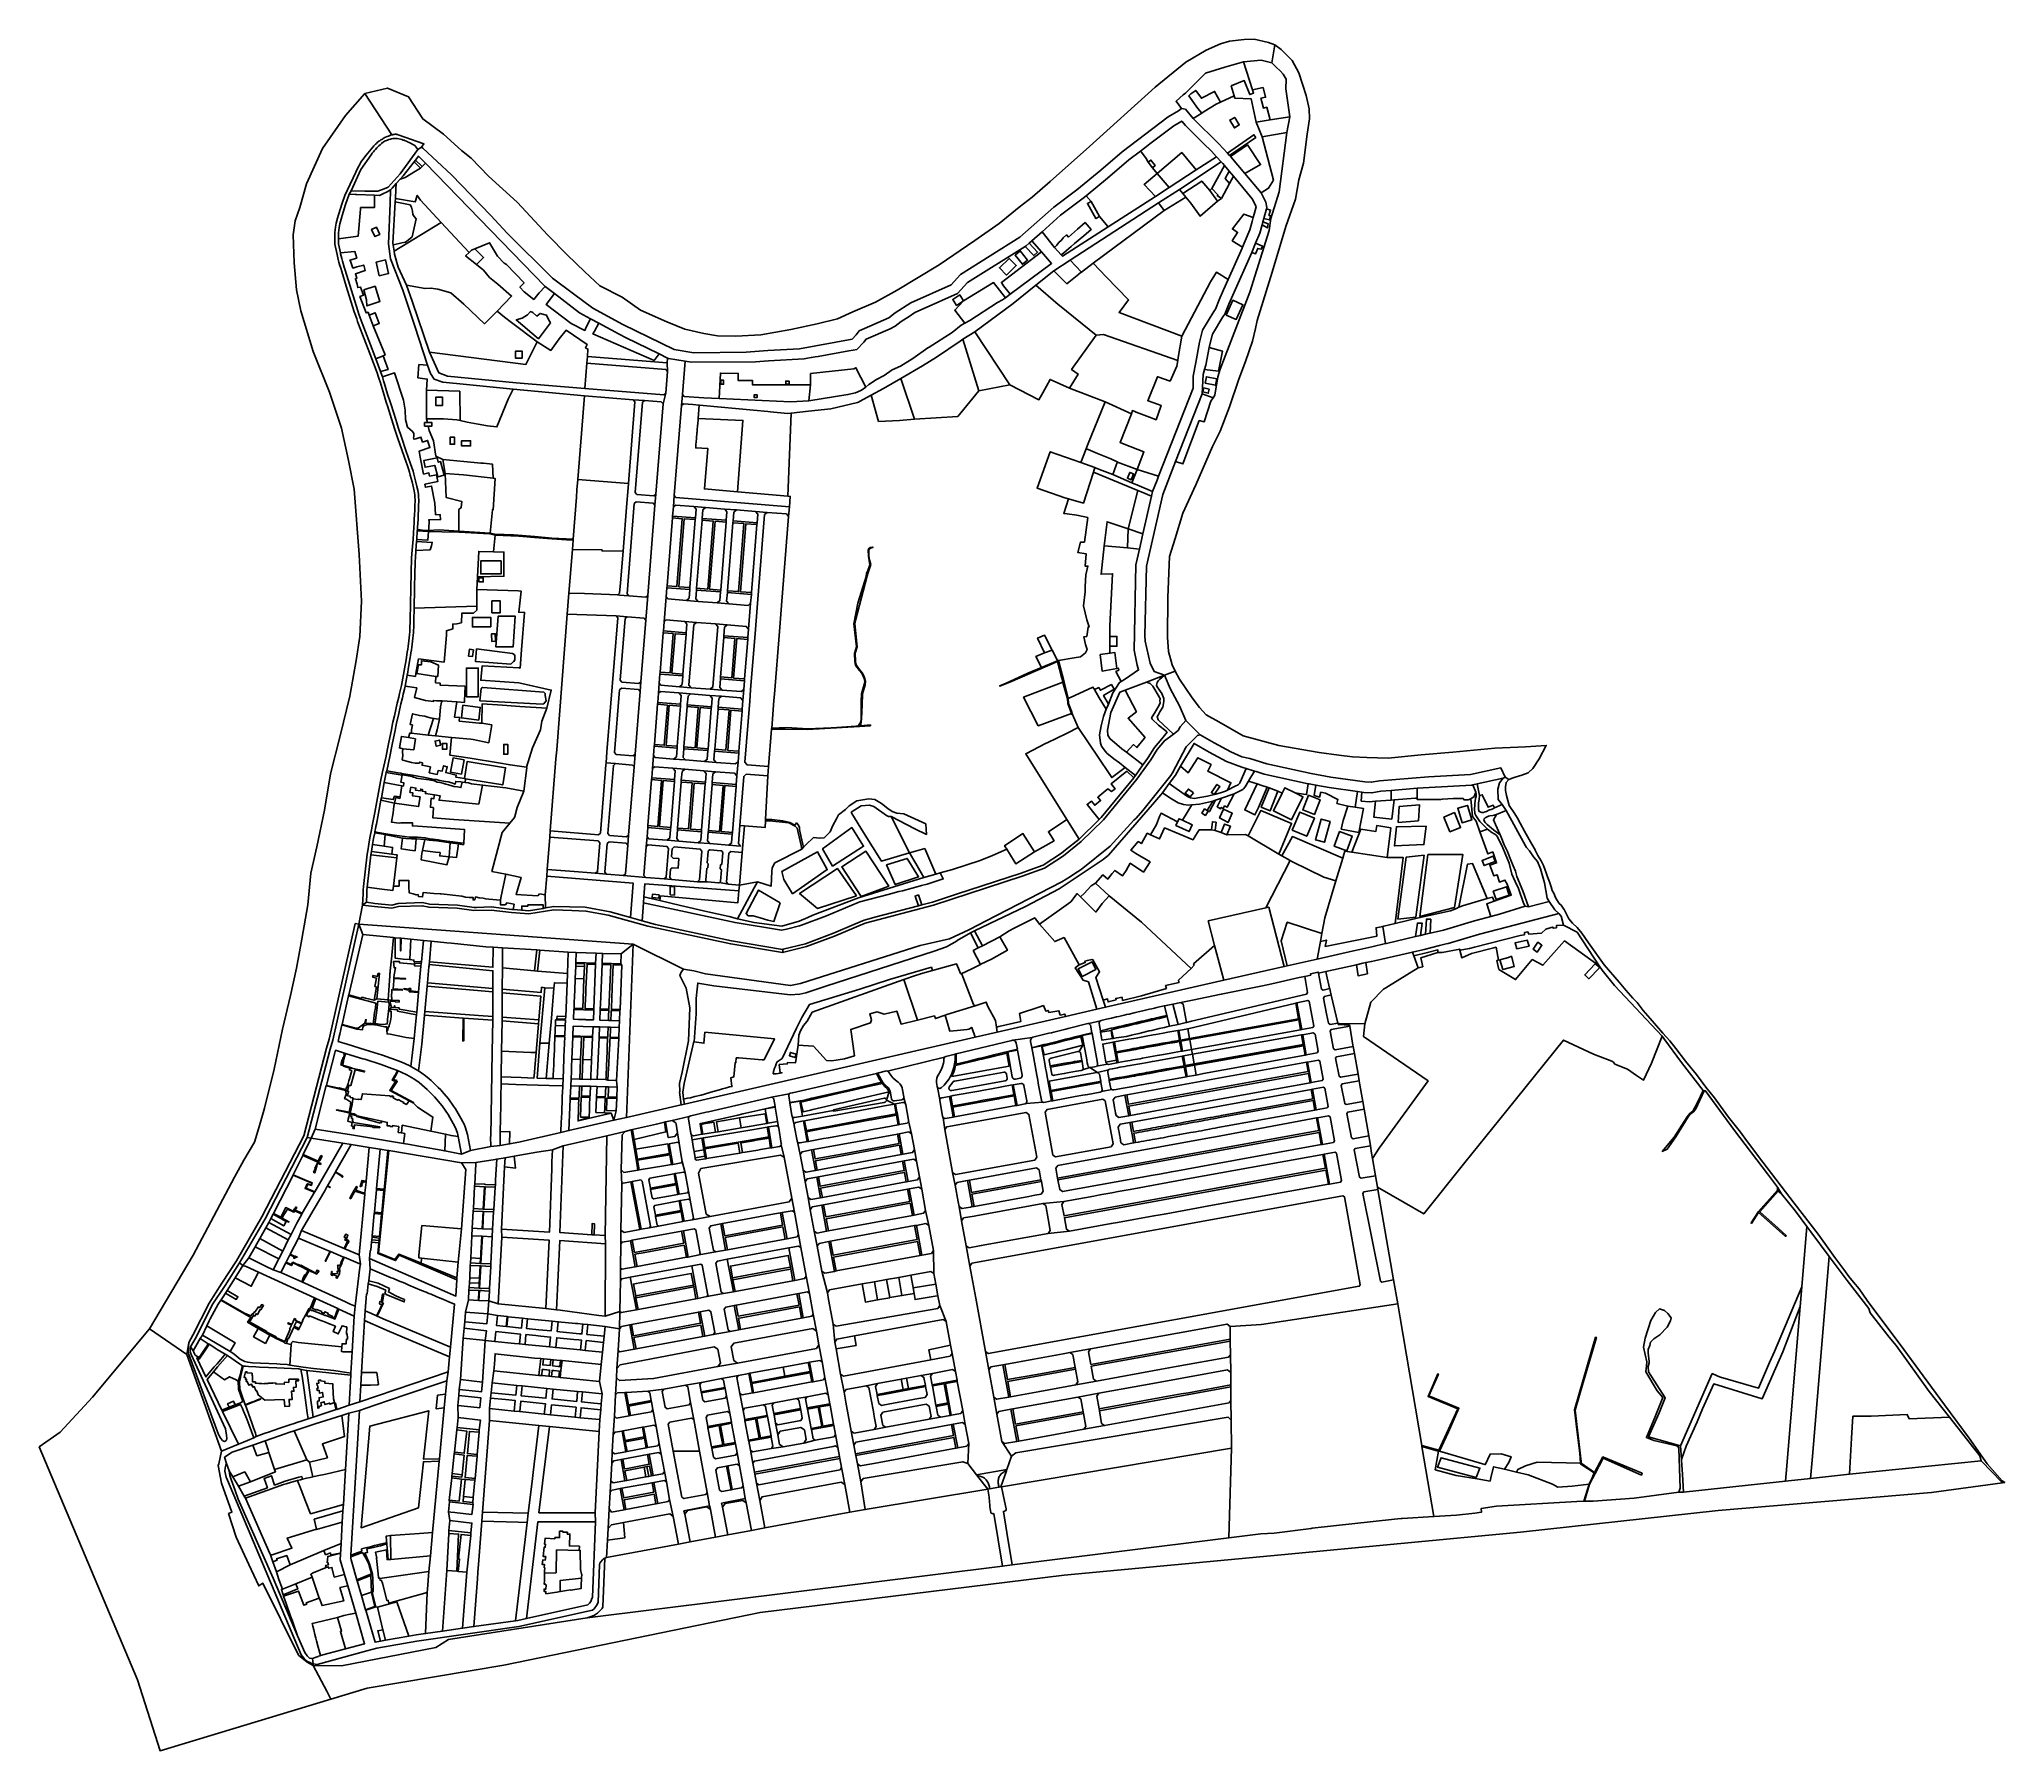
# Model space of a CAD drawing. Extents: x 536464 to 539642, y 1194643 to 1197409.
import ezdxf

# ---------------------------------------------------------------- set-up
doc = ezdxf.new("R2010")
doc.units = 0
for name, color, linetype in [('Level 30', 7, 'Continuous'), ('Level 32', 7, 'Continuous'), ('Level 33', 7, 'Continuous'), ('Level 35', 7, 'Continuous'), ('Level 54', 7, 'Continuous'), ('Level 59', 7, 'Continuous'), ('Level 60', 7, 'Continuous')]:
    doc.layers.add(name, color=color, linetype=linetype)

msp = doc.modelspace()

# ---------------------------------------------------------------- linework, layer by layer
at = {"layer": 'Level 30'}
for points in [[(538451.6, 1197404.3), (538461.9, 1197400.4), (538456.8, 1197371.4), (538439.5, 1197375.3), (538410.8, 1197372.8), (538380.6, 1197364.4), (538349.6, 1197354.3), (538317.4, 1197322.4), (538313.6, 1197319.3), (538302.1, 1197309.1), (538310.8, 1197297.2), (538306.2, 1197293.8), (538289.1, 1197283.7), (538215.1, 1197227.5), (538180.6, 1197197.7), (538141.4, 1197166.1), (538104.5, 1197138.1), (538049.6, 1197089.3), (537953.7, 1197029.1), (537938.6, 1197012.3), (537873, 1196983.1), (537847.9, 1196967.1), (537837.4, 1196958.9), (537789.7, 1196938.1), (537784.7, 1196931.3), (537778.1, 1196924.4), (537693, 1196909), (537642.1, 1196906.4), (537607.1, 1196903.8), (537522.3, 1196902.7), (537490.5, 1196907.7), (537407.5, 1196948.4), (537359.2, 1196974.8), (537327.9, 1196997.8), (537293.7, 1197023.2), (537220.6, 1197096), (537194, 1197124.5), (537130.5, 1197190), (537084.2, 1197233.2), (537081.8, 1197234.9), (537085.8, 1197240.1), (537044.3, 1197255), (537043.2, 1197255.3), (537042.2, 1197255.5), (537041.2, 1197255.7), (537040.3, 1197255.7), (537039.4, 1197255.7), (537037.8, 1197255.6), (537036.3, 1197255.4), (537035.1, 1197255.1), (537034, 1197254.9), (536990.4, 1197321.6), (537027, 1197330.5), (537061.1, 1197316.4), (537084.2, 1197280.6), (537117.8, 1197255.7), (537146.8, 1197229.4), (537162.2, 1197216.9), (537190.6, 1197188.3), (537236.9, 1197145.9), (537286.1, 1197092.6), (537317.6, 1197061.1), (537346.1, 1197033.4), (537370.2, 1197010.8), (537406.2, 1196992.2), (537435.9, 1196971.7), (537478.8, 1196952.7), (537507.8, 1196940.9), (537538.7, 1196933.6), (537560.8, 1196930), (537590.4, 1196929.6), (537630.6, 1196931.8), (537679.2, 1196940.2), (537721.7, 1196949.3), (537754.5, 1196957.2), (537779.2, 1196968.7), (537815.8, 1196984.6), (537851, 1197004), (537919, 1197044.7), (537976.7, 1197084.2), (538016.2, 1197111.5), (538048.2, 1197137.7), (538069.5, 1197154.3), (538098.6, 1197179.5), (538161.9, 1197236.1), (538268.2, 1197332.1), (538318, 1197372.2), (538350.8, 1197391.6), (538373.6, 1197402), (538388.6, 1197406.2), (538412.1, 1197408.7), (538428.5, 1197409.3)], [(538472, 1197392.9), (538489.8, 1197375.2), (538500.7, 1197355.2), (538512.3, 1197318.7), (538517.1, 1197296.9), (538517.7, 1197280.5), (538514.1, 1197256.2), (538508, 1197209.3), (538500.4, 1197181.9), (538495, 1197150.9), (538479.5, 1197106.7), (538457.6, 1197032.6), (538433.3, 1196954.8), (538430.3, 1196942), (538425.4, 1196921.4), (538414.5, 1196888.6), (538403.6, 1196860), (538388.4, 1196815), (538373.2, 1196776.1), (538361.1, 1196751.2), (538334, 1196689.3), (538312.8, 1196643.1), (538300.7, 1196602.4), (538291.2, 1196573.3), (538288.8, 1196507), (538288.2, 1196442.6), (538290, 1196419.5), (538295.5, 1196398.2), (538300.8, 1196388.1), (538283.2, 1196381.4), (538266.5, 1196387.1), (538260.3, 1196400.9), (538251.8, 1196436.2), (538251.6, 1196445.8), (538254.2, 1196557.6), (538280.4, 1196673.7), (538301.2, 1196726.6), (538313.2, 1196722.8), (538339.4, 1196793), (538347.6, 1196791.1), (538358.2, 1196824.1), (538361.8, 1196829.7), (538364.7, 1196834.3), (538369.8, 1196863.7), (538373.4, 1196876.2), (538421.1, 1197000.7), (538452.7, 1197100.1), (538455.1, 1197119.8), (538468.9, 1197162.7), (538480.9, 1197258.5), (538486, 1197284.2), (538479.4, 1197329), (538479.8, 1197344.6), (538475, 1197352.8), (538470.6, 1197357.8), (538463.8, 1197364.1), (538456.8, 1197371.4), (538461.9, 1197400.4)], [(538425.5, 1197327.7), (538427.2, 1197322.3), (538421.2, 1197319.9), (538412.2, 1197342.5), (538391.3, 1197334.1), (538395.9, 1197317.9), (538374, 1197307.5), (538364.3, 1197325.1), (538343.1, 1197313.9), (538333.7, 1197326.7), (538325.9, 1197320.9), (538322.6, 1197317.7), (538337.3, 1197297.7), (538343.4, 1197290), (538329.6, 1197281.5), (538317.1, 1197296.5), (538310.8, 1197297.2), (538302.1, 1197309.1), (538313.6, 1197319.3), (538317.4, 1197322.4), (538349.6, 1197354.3), (538380.6, 1197364.4), (538410.8, 1197372.8)], [(538456.8, 1197371.4), (538463.8, 1197364.1), (538470.6, 1197357.8), (538475, 1197352.8), (538479.8, 1197344.6), (538479.4, 1197329), (538486, 1197284.2), (538453.9, 1197279.1), (538448.5, 1197299.5), (538443.1, 1197298.1), (538440.9, 1197308.1), (538439.3, 1197314.3), (538446.6, 1197315.7), (538442.8, 1197331.2), (538425.5, 1197327.7), (538410.8, 1197372.8), (538439.5, 1197375.3)], [(537034, 1197254.9), (537032, 1197254.3), (537030.6, 1197253.7), (537028.4, 1197252.9), (537026.3, 1197252), (537023.9, 1197250.9), (537021.9, 1197249.9), (537020.2, 1197249), (537018.7, 1197248.1), (537016.2, 1197246.6), (537014.4, 1197245.4), (537013.1, 1197244.4), (537011.1, 1197242.8), (537009.2, 1197241.1), (537007.7, 1197239.6), (537005.1, 1197237), (537003.2, 1197235), (537000.5, 1197231.9), (536997.9, 1197228.6), (536992.7, 1197222.1), (536988.9, 1197217.2), (536987.5, 1197215.4), (536985.2, 1197212.1), (536983.5, 1197209.6), (536982.3, 1197207.6), (536981.5, 1197206.1), (536980.3, 1197203.9), (536958, 1197157), (536953.6, 1197144.2), (536947.8, 1197125.7), (536946.1, 1197119.9), (536944, 1197112.1), (536942.8, 1197105.8), (536941.7, 1197097.1), (536942, 1197078.2), (536945.4, 1197061.4), (536947.4, 1197053.4), (536948.6, 1197049.1), (536949.6, 1197045.2), (536951.4, 1197039.3), (536953.1, 1197034.2), (536960.4, 1197010.1), (536973.4, 1196968.9), (536975.2, 1196963.3), (536977.5, 1196957.3), (536978.7, 1196953.3), (536980.4, 1196948.7), (536998.6, 1196901.3), (537010.3, 1196870.3), (537012.2, 1196864.6), (537013.7, 1196859.9), (537015, 1196855.7), (537016.6, 1196850.4), (537019.9, 1196839.3), (537021.4, 1196834.2), (537023.4, 1196828), (537025.6, 1196821.3), (537026.9, 1196817), (537029.2, 1196809.8), (537038.6, 1196780.2), (537043.9, 1196764.1), (537057.2, 1196725.5), (537058.6, 1196721.5), (537060.8, 1196715.1), (537062.5, 1196709.8), (537063.9, 1196704.9), (537066.7, 1196694), (537070, 1196679.6), (537071, 1196672.8), (537071.3, 1196669.2), (537071.5, 1196664.8), (537071.5, 1196661.4), (537071.4, 1196657.1), (537071.1, 1196647.8), (537071.1, 1196647.8), (537070.8, 1196641.3), (537070.4, 1196633.2), (537070.1, 1196627.4), (537069.7, 1196620.7), (537068.3, 1196601), (537066.8, 1196583.5), (537066.1, 1196571), (537065.9, 1196566.6), (537065.7, 1196562), (537065.5, 1196556.5), (537065.4, 1196552.1), (537065.2, 1196547.4), (537065.2, 1196538), (537064.9, 1196531.1), (537064.9, 1196526.2), (537064.9, 1196521.7), (537064.3, 1196496.6), (537063.8, 1196470.7), (537063.6, 1196466), (537063.6, 1196466), (537063.4, 1196459.9), (537063.2, 1196456), (537062.9, 1196451.8), (537062.5, 1196446.6), (537061.7, 1196437), (537060.5, 1196427.8), (537060.5, 1196427.8), (537059.9, 1196423.4), (537059.9, 1196423.3), (537059.1, 1196418.4), (537057, 1196406.1), (537054.6, 1196391.6), (537053, 1196382.7), (537049.6, 1196364.7), (537048.7, 1196360.3), (537046.7, 1196351.8), (537045.3, 1196345.9), (537045.3, 1196345.9), (537042.9, 1196336.3), (537038.3, 1196315.8), (537038.3, 1196315.8), (537035.9, 1196305.4), (537034.7, 1196299.9), (537033.5, 1196293.3), (537029.4, 1196273.2), (537028.3, 1196267.9), (537024.9, 1196250.8), (537024.9, 1196250.7), (537019, 1196225), (537015.8, 1196209.3), (537006.6, 1196159.3), (537002.4, 1196137.9), (537001.6, 1196134.1), (536998.5, 1196118.4), (536996.9, 1196108.5), (536995.2, 1196097.5), (536994.4, 1196092), (536988.1, 1196039.6), (536987.8, 1196034.4), (536987.7, 1196028.1), (536986.6, 1196009.4), (536980.6, 1195978.7), (536974.8, 1195980), (536932.8, 1195793), (536928.5, 1195778.7), (536891.8, 1195636.8), (536823.8, 1195505.6), (536782.9, 1195434.9), (536759.3, 1195398.4), (536738.5, 1195366.5), (536712.2, 1195314.3), (536705.6, 1195302.8), (536702.6, 1195283.1), (536642.2, 1195324.8), (536712.6, 1195443.9), (536779.4, 1195570), (536794.5, 1195597.7), (536811.9, 1195626.6), (536818.8, 1195649.5), (536828.2, 1195681.7), (536843.7, 1195744.8), (536857.4, 1195809.1), (536870.4, 1195863.4), (536879.8, 1195907.7), (536888.7, 1195954.7), (536898.1, 1196010), (536903.3, 1196061.1), (536912.7, 1196103.9), (536925.2, 1196163.3), (536935.1, 1196221.8), (536950.7, 1196283.3), (536966.4, 1196347.5), (536976.3, 1196404.9), (536982.5, 1196444), (536985.2, 1196500.9), (536981, 1196576.6), (536973.2, 1196682), (536963.8, 1196728.4), (536952.8, 1196780.6), (536933, 1196839), (536906.9, 1196904.7), (536886.8, 1196970.3), (536880, 1197004.3), (536875.9, 1197048.2), (536874.4, 1197093.1), (536877.7, 1197115.7), (536885.2, 1197137.4), (536896, 1197175.9), (536922.1, 1197232.9), (536959.1, 1197286.1), (536990.4, 1197321.6)], [(538343.1, 1197313.9), (538364.3, 1197325.1), (538374, 1197307.5), (538367, 1197304.2), (538347.3, 1197292.4), (538343.4, 1197290), (538337.3, 1197297.7), (538322.6, 1197317.7), (538325.9, 1197320.9), (538333.7, 1197326.7)], [(538397.2, 1197314.1), (538423.3, 1197313.2), (538431.5, 1197275.6), (538441.2, 1197251.5), (538459.5, 1197181.4), (538451.6, 1197168.5), (538439.4, 1197161.1), (538413.2, 1197192.3), (538438.7, 1197206.8), (538417.4, 1197238.8), (538390, 1197220), (538388.3, 1197221.7), (538430.9, 1197250.8), (538427.8, 1197255), (538385.2, 1197225.1), (538371.4, 1197240.2), (538329.6, 1197281.5), (538343.4, 1197290), (538347.3, 1197292.4), (538367, 1197304.2), (538374, 1197307.5), (538395.9, 1197317.9)], [(538421.2, 1197319.9), (538427.2, 1197322.3), (538425.5, 1197327.7), (538442.8, 1197331.2), (538446.6, 1197315.7), (538439.3, 1197314.3), (538440.9, 1197308.1), (538443.1, 1197298.1), (538448.5, 1197299.5), (538453.9, 1197279.1), (538431.5, 1197275.6), (538423.3, 1197313.2), (538397.2, 1197314.1), (538395.9, 1197317.9), (538391.3, 1197334.1), (538412.2, 1197342.5)], [(538317.1, 1197296.5), (538329.6, 1197281.5), (538371.4, 1197240.2), (538385.2, 1197225.1), (538388.3, 1197221.7), (538390, 1197220), (538390.4, 1197219.5), (538413.2, 1197192.3), (538439.4, 1197161.1), (538447.4, 1197145.8), (538448.8, 1197137.4), (538448.2, 1197135.3), (538443.9, 1197119.7), (538442.4, 1197114.2), (538441, 1197109.3), (538437.3, 1197095.8), (538430.6, 1197079.6), (538424.5, 1197064.8), (538393.8, 1196995.6), (538387.3, 1196981.4), (538380.6, 1196965.1), (538377.8, 1196960.5), (538360.9, 1196932.6), (538356.6, 1196915.9), (538355.7, 1196911.1), (538350.1, 1196882.3), (538348.2, 1196875.6), (538345.9, 1196867.4), (538344.3, 1196836.4), (538301.2, 1196726.6), (538280.4, 1196673.7), (538254.2, 1196557.6), (538251.6, 1196445.8), (538251.8, 1196436.2), (538260.3, 1196400.9), (538266.5, 1196387.1), (538283.2, 1196381.4), (538254.3, 1196370.3), (538219.8, 1196357), (538211.1, 1196353.7), (538196.7, 1196321), (538191.3, 1196292.5), (538191.6, 1196284.2), (538194.8, 1196278.8), (538214.4, 1196262.1), (538221.6, 1196256.7), (538248.5, 1196236.5), (538236.4, 1196219.3), (538219.8, 1196232.2), (538210.3, 1196239.5), (538201.4, 1196246.1), (538190.2, 1196255.2), (538185.7, 1196260.6), (538181.4, 1196266.6), (538179.6, 1196271.5), (538178.3, 1196284.8), (538180.9, 1196299.5), (538184.5, 1196314.7), (538189.1, 1196326.2), (538192.5, 1196334.7), (538199.8, 1196352.8), (538210.8, 1196369.6), (538213.2, 1196371.2), (538220, 1196375.7), (538241.3, 1196390), (538239, 1196397.6), (538239.2, 1196397.7), (538234, 1196421.6), (538237.2, 1196559.7), (538242.9, 1196585.1), (538248.5, 1196609.9), (538262.3, 1196670.7), (538264, 1196678.3), (538264, 1196678.3), (538271.2, 1196696.6), (538273.7, 1196703.1), (538329.6, 1196845.4), (538329.6, 1196845.4), (538329.6, 1196864.8), (538333.7, 1196887), (538340.1, 1196919.6), (538345, 1196939.2), (538363.3, 1196969.5), (538365.5, 1196972.9), (538371.7, 1196988), (538378.9, 1197004.1), (538386.4, 1197020.9), (538408.9, 1197071.4), (538409.6, 1197073.3), (538419.7, 1197097.6), (538421.2, 1197101.3), (538422.3, 1197105.3), (538424.9, 1197114.9), (538426.7, 1197121.2), (538428.1, 1197126.5), (538431.4, 1197138.4), (538431.1, 1197140.3), (538425.2, 1197151.6), (538394.7, 1197187.9), (538388, 1197195.9), (538380.3, 1197205.1), (538377.6, 1197208.3), (538374.9, 1197211.2), (538367.5, 1197219.2), (538359.3, 1197228.2), (538346.6, 1197240.8), (538338.2, 1197249.1), (538317.1, 1197269.9), (538311.2, 1197277), (538298.6, 1197269.5), (538259.7, 1197240.1), (538254.3, 1197235.9), (538244.6, 1197228.6), (538225.8, 1197214.3), (538191.4, 1197184.7), (538156.5, 1197156.5), (538151.8, 1197152.7), (538115.3, 1197125), (538085.3, 1197098.2), (538068.9, 1197083.7), (538064.6, 1197079.8), (538059.9, 1197075.6), (538058.2, 1197074.5), (537964.8, 1197016), (537948.8, 1196998.2), (537893, 1196973.4), (537879.9, 1196967.6), (537870.6, 1196961.4), (537857.7, 1196953.2), (537847.8, 1196945.5), (537839.6, 1196941.4), (537800.7, 1196924.4), (537797, 1196919.5), (537785.7, 1196907.8), (537779.8, 1196906.7), (537772.9, 1196905.5), (537723.5, 1196896.8), (537718.6, 1196896), (537712.2, 1196894.8), (537706.3, 1196893.8), (537700.7, 1196892.8), (537643.3, 1196889.5), (537621.8, 1196887.9), (537518.7, 1196887.6), (537508.1, 1196889.2), (537481.3, 1196893.3), (537479.8, 1196894), (537466.2, 1196900.7), (537411.8, 1196927.3), (537401.4, 1196932.4), (537368.6, 1196950.3), (537355.4, 1196957.5), (537337.3, 1196967.3), (537296.8, 1196998.2), (537281.8, 1197009.7), (537281.4, 1197010), (537088.4, 1197209), (537077.4, 1197220.4), (537072.2, 1197213.9), (537070.1, 1197211.1), (537052.4, 1197188.5), (537047.5, 1197183.1), (537041.2, 1197176.1), (537034.7, 1197168.9), (537031.9, 1197165.8), (537026.3, 1197162.9), (537019.4, 1197159.4), (537014.2, 1197156.8), (537006, 1197157.1), (536977.3, 1197158.5), (536975.4, 1197158.6), (536965.1, 1197159.1), (536968.5, 1197164.5), (536990.4, 1197164), (537011.4, 1197163.6), (537021.5, 1197167.6), (537027.9, 1197170.2), (537047.6, 1197191.7), (537076.1, 1197231.1), (537081.8, 1197234.9), (537084.2, 1197233.2), (537130.5, 1197190), (537194, 1197124.5), (537220.6, 1197096), (537293.7, 1197023.2), (537327.9, 1196997.8), (537359.2, 1196974.8), (537407.5, 1196948.4), (537490.5, 1196907.7), (537522.3, 1196902.7), (537607.1, 1196903.8), (537642.1, 1196906.4), (537693, 1196909), (537778.1, 1196924.4), (537784.7, 1196931.3), (537789.7, 1196938.1), (537837.4, 1196958.9), (537847.9, 1196967.1), (537873, 1196983.1), (537938.6, 1197012.3), (537953.7, 1197029.1), (538049.6, 1197089.3), (538104.5, 1197138.1), (538141.4, 1197166.1), (538180.6, 1197197.7), (538215.1, 1197227.5), (538289.1, 1197283.7), (538306.2, 1197293.8), (538310.8, 1197297.2)], [(538404.2, 1197270.8), (538396.3, 1197266.1), (538388.8, 1197278.7), (538396.8, 1197283.1)], [(538388.8, 1197278.7), (538396.3, 1197266.1), (538404.2, 1197270.8), (538396.8, 1197283.1)], [(538480.9, 1197258.5), (538441.2, 1197251.5), (538431.5, 1197275.6), (538453.9, 1197279.1), (538486, 1197284.2)], [(537040.3, 1197255.7), (537041.2, 1197255.7), (537042.2, 1197255.5), (537043.2, 1197255.3), (537044.3, 1197255), (537085.8, 1197240.1), (537081.8, 1197234.9), (537076.1, 1197231.1), (537071, 1197237.5), (537061.9, 1197242.5), (537059.6, 1197243.7), (537057.5, 1197244.7), (537055.7, 1197245.4), (537054.1, 1197246), (537052.6, 1197246.5), (537050.1, 1197247.3), (537048.1, 1197247.8), (537045.2, 1197248.4), (537042.4, 1197248.8), (537041.4, 1197248.9), (537039.6, 1197249), (537038.1, 1197249), (537036.7, 1197248.8), (537035.5, 1197248.7), (537033.3, 1197248.3), (537031.8, 1197247.9), (537029.4, 1197247.2), (537027, 1197246.4), (537025.3, 1197245.8), (537024, 1197245.3), (537023.1, 1197244.9), (537021.7, 1197244.2), (537021.1, 1197243.7), (537020.4, 1197243.3), (537017.6, 1197240.9), (537015.2, 1197238.9), (537013.2, 1197237), (537011.5, 1197235.3), (537010, 1197233.9), (537007.5, 1197231.2), (537005.7, 1197229.2), (537004.4, 1197227.6), (537002.5, 1197225.2), (537000.7, 1197222.7), (536983.7, 1197198.7), (536968.5, 1197164.5), (536965.1, 1197159.1), (536959.3, 1197142.5), (536953.7, 1197124.3), (536952, 1197118.6), (536949.9, 1197110.8), (536948.7, 1197104.9), (536947.7, 1197096.7), (536947.9, 1197086.6), (536948, 1197078.9), (536950.9, 1197064.3), (536951.3, 1197062.5), (536953.2, 1197054.8), (536954.3, 1197050.6), (536955.4, 1197046.8), (536957.1, 1197041.1), (536958.8, 1197036), (536966.2, 1197011.6), (536979.2, 1196970.6), (536980.9, 1196965.2), (536983.1, 1196959.3), (536984.5, 1196955), (536986.1, 1196950.5), (537002.4, 1196908.3), (537007.2, 1196895.6), (537008.2, 1196893), (537015.9, 1196872.4), (537017.9, 1196866.5), (537018.7, 1196863.9), (537019.5, 1196861.7), (537020.8, 1196857.4), (537022.3, 1196852.1), (537025.6, 1196841), (537027.8, 1196833.9), (537031.3, 1196823), (537032.7, 1196818.6), (537040.3, 1196794.6), (537042.1, 1196789.1), (537044.3, 1196782), (537049.5, 1196766.1), (537056.9, 1196744.8), (537064.3, 1196723.3), (537066.5, 1196716.9), (537068.3, 1196711.4), (537069.7, 1196706.3), (537072.5, 1196695.3), (537074.6, 1196686.3), (537075.9, 1196680.4), (537077, 1196673.4), (537077.3, 1196669.3), (537077.5, 1196664.9), (537077.5, 1196661.4), (537077.4, 1196657), (537077.1, 1196647.6), (537076.8, 1196641.9), (537076.7, 1196640.1), (537076.4, 1196632.8), (537076.1, 1196627), (537075.7, 1196620.3), (537075.4, 1196616.9), (537075.2, 1196614.8), (537074.2, 1196600.6), (537074, 1196597.4), (537072.8, 1196583), (537072.1, 1196570.8), (537071.9, 1196566.3), (537071.7, 1196561.7), (537071.5, 1196556.3), (537071.4, 1196551.9), (537071.2, 1196547.2), (537071.2, 1196537.9), (537070.9, 1196531), (537070.9, 1196526.2), (537070.9, 1196521.6), (537070.2, 1196489.6), (537069.8, 1196470.5), (537069.6, 1196465.8), (537069.4, 1196461.2), (537068.9, 1196451.4), (537068.9, 1196450.5), (537067.7, 1196436.3), (537066.4, 1196426.9), (537065.8, 1196422.4), (537065, 1196417.4), (537064.2, 1196412.7), (537063.8, 1196410.6), (537060.5, 1196390.6), (537059.7, 1196386.2), (537058.9, 1196381.6), (537055.5, 1196363.6), (537054.6, 1196359), (537052.5, 1196350.5), (537051.1, 1196344.6), (537048.8, 1196335), (537045.4, 1196319.7), (537041.7, 1196304.1), (537040.6, 1196298.7), (537039.4, 1196292.2), (537035.3, 1196272), (537034.2, 1196266.6), (537030.8, 1196249.9), (537025.8, 1196226.9), (537024.9, 1196223.9), (537021.7, 1196208.1), (537017.1, 1196183), (537016.4, 1196179.2), (537012.5, 1196158.2), (537009, 1196140.4), (537008.3, 1196136.7), (537007.5, 1196132.9), (537006.7, 1196128.6), (537006.3, 1196126.8), (537004.4, 1196117.6), (537002.8, 1196107.6), (537001.1, 1196096.6), (537000.3, 1196091.2), (537000.3, 1196091.2), (536994.1, 1196038.9), (536993.8, 1196034), (536993.7, 1196032.7), (536993.7, 1196028), (536992.9, 1196014.3), (536986.6, 1196009.4), (536987.7, 1196028.1), (536987.8, 1196034.4), (536988.1, 1196039.6), (536994.4, 1196092), (536995.2, 1196097.5), (536996.9, 1196108.5), (536998.5, 1196118.4), (537001.6, 1196134.1), (537002.4, 1196137.9), (537006.6, 1196159.3), (537015.8, 1196209.3), (537019, 1196225), (537024.9, 1196250.7), (537024.9, 1196250.8), (537028.3, 1196267.9), (537029.4, 1196273.2), (537033.5, 1196293.3), (537034.7, 1196299.9), (537035.9, 1196305.4), (537038.3, 1196315.8), (537038.3, 1196315.8), (537042.9, 1196336.3), (537045.3, 1196345.9), (537045.3, 1196345.9), (537046.7, 1196351.8), (537048.7, 1196360.3), (537049.6, 1196364.7), (537053, 1196382.7), (537054.6, 1196391.6), (537057, 1196406.1), (537059.1, 1196418.4), (537059.9, 1196423.3), (537059.9, 1196423.4), (537060.5, 1196427.8), (537060.5, 1196427.8), (537061.7, 1196437), (537062.5, 1196446.6), (537062.9, 1196451.8), (537063.2, 1196456), (537063.4, 1196459.9), (537063.6, 1196466), (537063.6, 1196466), (537063.8, 1196470.7), (537064.3, 1196496.6), (537064.9, 1196521.7), (537064.9, 1196526.2), (537064.9, 1196531.1), (537065.2, 1196538), (537065.2, 1196547.4), (537065.4, 1196552.1), (537065.5, 1196556.5), (537065.7, 1196562), (537065.9, 1196566.6), (537066.1, 1196571), (537066.8, 1196583.5), (537068.3, 1196601), (537069.7, 1196620.7), (537070.1, 1196627.4), (537070.4, 1196633.2), (537070.8, 1196641.3), (537071.1, 1196647.8), (537071.1, 1196647.8), (537071.4, 1196657.1), (537071.5, 1196661.4), (537071.5, 1196664.8), (537071.3, 1196669.2), (537071, 1196672.8), (537070, 1196679.6), (537066.7, 1196694), (537063.9, 1196704.9), (537062.5, 1196709.8), (537060.8, 1196715.1), (537058.6, 1196721.5), (537057.2, 1196725.5), (537043.9, 1196764.1), (537038.6, 1196780.2), (537029.2, 1196809.8), (537026.9, 1196817), (537025.6, 1196821.3), (537023.4, 1196828), (537021.4, 1196834.2), (537019.9, 1196839.3), (537016.6, 1196850.4), (537015, 1196855.7), (537013.7, 1196859.9), (537012.2, 1196864.6), (537010.3, 1196870.3), (536998.6, 1196901.3), (536980.4, 1196948.7), (536978.7, 1196953.3), (536977.5, 1196957.3), (536975.2, 1196963.3), (536973.4, 1196968.9), (536960.4, 1197010.1), (536953.1, 1197034.2), (536951.4, 1197039.3), (536949.6, 1197045.2), (536948.6, 1197049.1), (536947.4, 1197053.4), (536945.4, 1197061.4), (536942, 1197078.2), (536941.7, 1197097.1), (536942.8, 1197105.8), (536944, 1197112.1), (536946.1, 1197119.9), (536947.8, 1197125.7), (536953.6, 1197144.2), (536958, 1197157), (536980.3, 1197203.9), (536981.5, 1197206.1), (536982.3, 1197207.6), (536983.5, 1197209.6), (536985.2, 1197212.1), (536987.5, 1197215.4), (536988.9, 1197217.2), (536992.7, 1197222.1), (536997.9, 1197228.6), (537000.5, 1197231.9), (537003.2, 1197235), (537005.1, 1197237), (537007.7, 1197239.6), (537009.2, 1197241.1), (537011.1, 1197242.8), (537013.1, 1197244.4), (537014.4, 1197245.4), (537016.2, 1197246.6), (537018.7, 1197248.1), (537020.2, 1197249), (537021.9, 1197249.9), (537023.9, 1197250.9), (537026.3, 1197252), (537028.4, 1197252.9), (537030.6, 1197253.7), (537032, 1197254.3), (537034, 1197254.9), (537035.1, 1197255.1), (537036.3, 1197255.4), (537037.8, 1197255.6), (537039.4, 1197255.7)], [(537041.4, 1197248.9), (537042.4, 1197248.8), (537045.2, 1197248.4), (537048.1, 1197247.8), (537050.1, 1197247.3), (537052.6, 1197246.5), (537054.1, 1197246), (537055.7, 1197245.4), (537057.5, 1197244.7), (537059.6, 1197243.7), (537061.9, 1197242.5), (537071, 1197237.5), (537076.1, 1197231.1), (537047.6, 1197191.7), (537027.9, 1197170.2), (537021.5, 1197167.6), (537011.4, 1197163.6), (536990.4, 1197164), (536968.5, 1197164.5), (536983.7, 1197198.7), (537000.7, 1197222.7), (537002.5, 1197225.2), (537004.4, 1197227.6), (537005.7, 1197229.2), (537007.5, 1197231.2), (537010, 1197233.9), (537011.5, 1197235.3), (537013.2, 1197237), (537015.2, 1197238.9), (537017.6, 1197240.9), (537020.4, 1197243.3), (537021.1, 1197243.7), (537021.7, 1197244.2), (537023.1, 1197244.9), (537024, 1197245.3), (537025.3, 1197245.8), (537027, 1197246.4), (537029.4, 1197247.2), (537031.8, 1197247.9), (537033.3, 1197248.3), (537035.5, 1197248.7), (537036.7, 1197248.8), (537038.1, 1197249), (537039.6, 1197249)], [(538317.1, 1197269.9), (538338.2, 1197249.1), (538346.6, 1197240.8), (538359.3, 1197228.2), (538367.5, 1197219.2), (538334.7, 1197198.1), (538318.8, 1197217.3), (538311.3, 1197226.2), (538271.4, 1197192.4), (538263.8, 1197201.7), (538268.3, 1197205.3), (538261.4, 1197214.1), (538256.8, 1197210.5), (538253.4, 1197216.5), (538246, 1197226.7), (538244.6, 1197228.6), (538254.3, 1197235.9), (538259.7, 1197240.1), (538298.6, 1197269.5), (538311.2, 1197277)], [(538468.9, 1197162.7), (538455.1, 1197119.8), (538452.7, 1197100.1), (538421.1, 1197000.7), (538373.4, 1196876.2), (538369.8, 1196863.7), (538364.7, 1196834.3), (538361.8, 1196829.7), (538344.3, 1196836.4), (538345.9, 1196867.4), (538348.2, 1196875.6), (538370.4, 1196873.1), (538377.2, 1196905.1), (538355.7, 1196911.1), (538356.6, 1196915.9), (538360.9, 1196932.6), (538377.8, 1196960.5), (538380.6, 1196965.1), (538387.3, 1196981.4), (538393.8, 1196995.6), (538424.5, 1197064.8), (538430.2, 1197062.4), (538434.2, 1197071.3), (538439.7, 1197069.8), (538441.8, 1197075), (538430.6, 1197079.6), (538437.3, 1197095.8), (538441, 1197109.3), (538449.7, 1197104.5), (538451, 1197110.8), (538442.4, 1197114.2), (538443.9, 1197119.7), (538452.9, 1197117.2), (538454.7, 1197124), (538452.2, 1197124.7), (538454.8, 1197133.3), (538448.2, 1197135.3), (538448.8, 1197137.4), (538447.4, 1197145.8), (538439.4, 1197161.1), (538451.6, 1197168.5), (538459.5, 1197181.4), (538441.2, 1197251.5), (538480.9, 1197258.5)], [(538430.9, 1197250.8), (538388.3, 1197221.7), (538385.2, 1197225.1), (538427.8, 1197255)], [(537088.4, 1197209), (537083.2, 1197203.9), (537072.2, 1197213.9), (537077.4, 1197220.4)], [(538374.9, 1197211.2), (538307.6, 1197166.7), (538273.8, 1197144.8), (538131, 1197052.5), (538104.2, 1197035.1), (538075.2, 1197011.8), (538038.4, 1196982.2), (537976.6, 1196936.4), (537957.5, 1196924.3), (537952.9, 1196921.4), (537914.6, 1196895.7), (537891.9, 1196881.5), (537857, 1196861), (537829.1, 1196844.6), (537809.2, 1196833.9), (537790.2, 1196823.7), (537788.4, 1196822.7), (537787, 1196822.3), (537743.8, 1196812), (537707.6, 1196808.4), (537679.7, 1196805.2), (537673.6, 1196804.5), (537646.1, 1196807.2), (537641.9, 1196807.6), (537619, 1196809.8), (537537.6, 1196817.6), (537531.2, 1196818.1), (537520.9, 1196818.9), (537505.6, 1196820.2), (537502.3, 1196817.4), (537503.8, 1196835.3), (537506.6, 1196832.1), (537538.4, 1196829.6), (537563.5, 1196828.5), (537678.9, 1196823.3), (537708.2, 1196825), (537771.4, 1196835), (537783.6, 1196837.9), (537792.5, 1196841.5), (537800, 1196846.7), (537800.6, 1196847.2), (537805, 1196851.5), (537817.8, 1196859.6), (537830.3, 1196866), (537843, 1196874.8), (537856.7, 1196881), (537876.4, 1196893.3), (537900.9, 1196910.7), (537902.6, 1196911.8), (537940.1, 1196935.4), (537954.6, 1196947.3), (537960.6, 1196950.6), (537968.5, 1196955), (538013.3, 1196983.9), (538021.5, 1196988), (538026.2, 1196991.5), (538033.8, 1196997.1), (538100.7, 1197047), (538084.7, 1197066), (538068.9, 1197083.7), (538085.3, 1197098.2), (538105.4, 1197072.6), (538116.3, 1197060.7), (538118.4, 1197058.5), (538192.1, 1197106), (538268.6, 1197155.4), (538290.7, 1197169.7), (538334.7, 1197198.1), (538367.5, 1197219.2)], [(538246, 1197226.7), (538253.4, 1197216.5), (538256.8, 1197210.5), (538263.8, 1197201.7), (538271.4, 1197192.4), (538250.3, 1197174.5), (538268.6, 1197155.4), (538192.1, 1197106), (538178.4, 1197122.8), (538164.9, 1197147.3), (538156.5, 1197156.5), (538191.4, 1197184.7), (538225.8, 1197214.3), (538244.6, 1197228.6)], [(538318.8, 1197217.3), (538334.7, 1197198.1), (538290.7, 1197169.7), (538271.4, 1197192.4), (538311.3, 1197226.2)], [(538438.7, 1197206.8), (538413.2, 1197192.3), (538390.4, 1197219.5), (538390, 1197220), (538417.4, 1197238.8)], [(537281.4, 1197010), (537281.8, 1197009.7), (537272.2, 1196999.4), (537263.6, 1196988.7), (537247.9, 1197001.3), (537241, 1197008.5), (537247.9, 1197015.8), (537219.4, 1197045.2), (537215.7, 1197047.5), (537204.8, 1197058.8), (537192.2, 1197080.3), (537168.4, 1197070.6), (537162.7, 1197068.4), (537158.9, 1197064.7), (537113.8, 1197113.3), (537080.5, 1197149.2), (537075.1, 1197156.8), (537071.9, 1197146.8), (537039.8, 1197152), (537040.6, 1197166.9), (537041.2, 1197176.1), (537047.5, 1197183.1), (537055.7, 1197185.9), (537072.2, 1197196), (537080.4, 1197201.1), (537083.2, 1197203.9), (537088.4, 1197209)], [(537080.4, 1197201.1), (537072.2, 1197196), (537055.7, 1197185.9), (537047.5, 1197183.1), (537052.4, 1197188.5), (537070.1, 1197211.1)], [(537083.2, 1197203.9), (537080.4, 1197201.1), (537070.1, 1197211.1), (537072.2, 1197213.9)], [(538425.2, 1197151.6), (538431.1, 1197140.3), (538431.4, 1197138.4), (538428.1, 1197126.5), (538426.7, 1197121.2), (538411.3, 1197126.8), (538393.1, 1197102.7), (538401.5, 1197097), (538392.9, 1197083.7), (538409.6, 1197073.3), (538408.9, 1197071.4), (538386.4, 1197020.9), (538367.3, 1197032.8), (538357.7, 1197017.5), (538311.1, 1196929.6), (538210, 1196967.9), (538225.2, 1196987.9), (538189.1, 1197025.4), (538167.9, 1197047.4), (538282.5, 1197132.6), (538317.9, 1197154), (538325.8, 1197144.5), (538340.8, 1197123.4), (538368.9, 1197147.5), (538375.4, 1197152), (538388.6, 1197176.4), (538394.7, 1197187.9)], [(538290.7, 1197169.7), (538268.6, 1197155.4), (538250.3, 1197174.5), (538271.4, 1197192.4)], [(538268.3, 1197205.3), (538263.8, 1197201.7), (538256.8, 1197210.5), (538261.4, 1197214.1)], [(538377.6, 1197208.3), (538380.3, 1197205.1), (538359.6, 1197168), (538356.4, 1197164.7), (538343.5, 1197180.1), (538313, 1197160), (538307.6, 1197166.7), (538374.9, 1197211.2)], [(538388, 1197195.9), (538381.5, 1197184.1), (538388.6, 1197176.4), (538375.4, 1197152), (538368.7, 1197156.7), (538369.6, 1197157.8), (538359.6, 1197168), (538380.3, 1197205.1)], [(538394.7, 1197187.9), (538388.6, 1197176.4), (538381.5, 1197184.1), (538388, 1197195.9)], [(536975.4, 1197158.6), (536977.3, 1197158.5), (537006, 1197157.1), (537006, 1197137.2), (536983.4, 1197137.2), (536983.2, 1197134.9), (536979.8, 1197091.2), (536947.9, 1197086.6), (536947.7, 1197096.7), (536948.7, 1197104.9), (536949.9, 1197110.8), (536952, 1197118.6), (536953.7, 1197124.3), (536959.3, 1197142.5), (536965.1, 1197159.1)], [(537031.2, 1197144.6), (537028.5, 1197078.7), (537031.7, 1197054.3), (537052, 1197004), (537071.1, 1196945.4), (537091.7, 1196882.5), (537077.8, 1196883.5), (537076.3, 1196862), (537091.2, 1196860.1), (537090.3, 1196841.9), (537090.3, 1196841.5), (537090.2, 1196796), (537091.6, 1196789.6), (537087, 1196789.6), (537087, 1196784), (537092.8, 1196784), (537094.3, 1196776.8), (537101.4, 1196760.2), (537105.1, 1196735.6), (537116.5, 1196730.2), (537120.3, 1196707.4), (537121.9, 1196668.4), (537147.1, 1196662.3), (537146.2, 1196652.3), (537142.4, 1196649.3), (537142.1, 1196614.3), (537109.8, 1196616.6), (537093.5, 1196615.3), (537093.6, 1196618.3), (537094.3, 1196631.1), (537093.7, 1196632.7), (537112.8, 1196632.9), (537112.2, 1196640.7), (537104.4, 1196641), (537103.8, 1196659.7), (537098.3, 1196687.2), (537088.4, 1196685.3), (537087.4, 1196690.1), (537108.3, 1196694.3), (537106.1, 1196705.4), (537095, 1196703.2), (537094, 1196708.3), (537085.5, 1196706.6), (537080, 1196733.7), (537078.2, 1196743.5), (537095.6, 1196749.2), (537091.8, 1196760.9), (537083.7, 1196758.3), (537081.1, 1196766.3), (537073.1, 1196763.7), (537069.8, 1196762.9), (537069.2, 1196765), (537069.8, 1196767.2), (537069.5, 1196772), (537067.7, 1196775.4), (537059.5, 1196782.2), (537056, 1196794.8), (537055.8, 1196809.8), (537052.9, 1196825.8), (537038.6, 1196869.9), (537018.7, 1196863.9), (537017.9, 1196866.5), (537015.9, 1196872.4), (537027.9, 1196875.7), (537020.1, 1196897.8), (537023.1, 1196899), (537004.1, 1196946.2), (537013.7, 1196950), (537006.9, 1196967.4), (536997.2, 1196963.6), (536995.7, 1196968), (536992.8, 1196966.9), (536982.5, 1196993.5), (536988.5, 1196995.9), (536983.5, 1197008.8), (536979, 1197008), (536977.8, 1197013.5), (536975.1, 1197022.2), (536977.6, 1197023), (536975.2, 1197030), (536990.7, 1197035.5), (536988.6, 1197044.3), (536977.5, 1197041.5), (536971, 1197039.6), (536967.2, 1197050.4), (536966.4, 1197052.4), (536977.2, 1197055.7), (536974, 1197066.3), (536950.9, 1197064.3), (536948, 1197078.9), (536947.9, 1197086.6), (536979.8, 1197091.2), (536983.2, 1197134.9), (536983.4, 1197137.2), (537006, 1197137.2), (537006, 1197157.1), (537014.2, 1197156.8), (537019.4, 1197159.4), (537026.3, 1197162.9), (537031.9, 1197165.8)], [(537040.6, 1197166.9), (537039.8, 1197152), (537039.4, 1197146.4), (537035.5, 1197079.9), (537036, 1197076.5), (537037.6, 1197067), (537038.4, 1197061.7), (537044.4, 1197040.8), (537057.9, 1197011.9), (537067, 1196986.2), (537094.8, 1196903.3), (537109.8, 1196869.9), (537124.3, 1196864.6), (537234.9, 1196853.8), (537346.2, 1196844.9), (537473.7, 1196834.7), (537476.9, 1196837.5), (537472.5, 1196819.8), (537469.7, 1196823), (537442.3, 1196825.2), (537424.4, 1196826.6), (537345.3, 1196833), (537230.1, 1196844), (537155, 1196851.2), (537116.7, 1196854.9), (537102.6, 1196859.7), (537096.7, 1196869), (537091.7, 1196882.5), (537071.1, 1196945.4), (537052, 1197004), (537031.7, 1197054.3), (537028.5, 1197078.7), (537031.2, 1197144.6), (537031.9, 1197165.8), (537034.7, 1197168.9), (537041.2, 1197176.1)], [(537080.5, 1197149.2), (537113.8, 1197113.3), (537037.6, 1197067), (537036, 1197076.5), (537036.7, 1197076.8), (537050.3, 1197080.3), (537056.1, 1197081.3), (537060.3, 1197084.5), (537067.1, 1197090.2), (537073.5, 1197119.3), (537070.2, 1197123.1), (537068.1, 1197126.2), (537067.2, 1197131.4), (537065.8, 1197137.9), (537063.6, 1197141.8), (537039.4, 1197146.4), (537039.8, 1197152), (537071.9, 1197146.8), (537075.1, 1197156.8)], [(538164.9, 1197147.3), (538158.8, 1197143.9), (538172.3, 1197119.5), (538178.4, 1197122.8), (538192.1, 1197106), (538118.4, 1197058.5), (538116.3, 1197060.7), (538120.5, 1197064.2), (538124.1, 1197067.4), (538124.6, 1197067.8), (538128.7, 1197071.2), (538132.6, 1197074.5), (538137.8, 1197079), (538152.8, 1197091.7), (538165, 1197102), (538154.9, 1197113.3), (538142.9, 1197102.6), (538128.2, 1197089.5), (538124.9, 1197093.1), (538119.5, 1197088.6), (538116.5, 1197084.5), (538112.5, 1197081), (538112, 1197080.5), (538109.2, 1197076.5), (538105.4, 1197072.6), (538085.3, 1197098.2), (538115.3, 1197125), (538151.8, 1197152.7), (538156.5, 1197156.5)], [(538313, 1197160), (538317.9, 1197154), (538282.5, 1197132.6), (538273.8, 1197144.8), (538307.6, 1197166.7)], [(538356.4, 1197164.7), (538368.9, 1197147.5), (538340.8, 1197123.4), (538325.8, 1197144.5), (538317.9, 1197154), (538313, 1197160), (538343.5, 1197180.1)], [(538369.6, 1197157.8), (538368.7, 1197156.7), (538375.4, 1197152), (538368.9, 1197147.5), (538356.4, 1197164.7), (538359.6, 1197168)], [(537063.6, 1197141.8), (537065.8, 1197137.9), (537067.2, 1197131.4), (537068.1, 1197126.2), (537070.2, 1197123.1), (537073.5, 1197119.3), (537067.1, 1197090.2), (537060.3, 1197084.5), (537056.1, 1197081.3), (537050.3, 1197080.3), (537036.7, 1197076.8), (537036, 1197076.5), (537035.5, 1197079.9), (537039.4, 1197146.4)], [(538282.5, 1197132.6), (538167.9, 1197047.4), (538148.9, 1197033), (538131, 1197052.5), (538273.8, 1197144.8)], [(538178.4, 1197122.8), (538172.3, 1197119.5), (538158.8, 1197143.9), (538164.9, 1197147.3)], [(538426.7, 1197121.2), (538424.9, 1197114.9), (538422.3, 1197105.3), (538421.2, 1197101.3), (538419.7, 1197097.6), (538409.6, 1197073.3), (538392.9, 1197083.7), (538401.5, 1197097), (538393.1, 1197102.7), (538411.3, 1197126.8)], [(538454.8, 1197133.3), (538452.2, 1197124.7), (538454.7, 1197124), (538452.9, 1197117.2), (538443.9, 1197119.7), (538448.2, 1197135.3)], [(537014.4, 1197093.8), (537006.7, 1197090.3), (537001.3, 1197102.1), (537009, 1197105.6)], [(537001.3, 1197102.1), (537006.7, 1197090.3), (537014.4, 1197093.8), (537009, 1197105.6)], [(537158.9, 1197064.7), (537153.4, 1197059.4), (537170.8, 1197045.2), (537182, 1197036), (537191.9, 1197024.5), (537205.4, 1197013.4), (537227.7, 1196994.3), (537204.5, 1196969.6), (537193.6, 1196959), (537184.1, 1196949.6), (537150.7, 1196981.3), (537129.4, 1196999.4), (537108.3, 1197005.2), (537097.2, 1197007.2), (537087.7, 1197006.4), (537057.9, 1197011.9), (537044.4, 1197040.8), (537038.4, 1197061.7), (537037.6, 1197067), (537113.8, 1197113.3)], [(538165, 1197102), (538152.8, 1197091.7), (538137.8, 1197079), (538132.6, 1197074.5), (538128.7, 1197071.2), (538124.6, 1197067.8), (538124.1, 1197067.4), (538120.5, 1197064.2), (538116.3, 1197060.7), (538105.4, 1197072.6), (538109.2, 1197076.5), (538112, 1197080.5), (538112.5, 1197081), (538116.5, 1197084.5), (538119.5, 1197088.6), (538124.9, 1197093.1), (538128.2, 1197089.5), (538142.9, 1197102.6), (538154.9, 1197113.3)], [(538451, 1197110.8), (538449.7, 1197104.5), (538441, 1197109.3), (538442.4, 1197114.2)], [(536977.2, 1197055.7), (536966.4, 1197052.4), (536967.2, 1197050.4), (536971, 1197039.6), (536977.5, 1197041.5), (536988.6, 1197044.3), (536990.7, 1197035.5), (536975.2, 1197030), (536977.6, 1197023), (536975.1, 1197022.2), (536977.8, 1197013.5), (536979, 1197008), (536983.5, 1197008.8), (536988.5, 1196995.9), (536982.5, 1196993.5), (536992.8, 1196966.9), (536995.7, 1196968), (536997.2, 1196963.6), (537004.1, 1196946.2), (537023.1, 1196899), (537020.1, 1196897.8), (537008.2, 1196893), (537007.2, 1196895.6), (537002.4, 1196908.3), (536986.1, 1196950.5), (536984.5, 1196955), (536983.1, 1196959.3), (536980.9, 1196965.2), (536979.2, 1196970.6), (536966.2, 1197011.6), (536958.8, 1197036), (536957.1, 1197041.1), (536955.4, 1197046.8), (536954.3, 1197050.6), (536953.2, 1197054.8), (536951.3, 1197062.5), (536950.9, 1197064.3), (536974, 1197066.3)], [(537182.3, 1197056.6), (537170.8, 1197045.2), (537153.4, 1197059.4), (537158.9, 1197064.7), (537162.7, 1197068.4), (537168.4, 1197070.6)], [(537204.8, 1197058.8), (537215.7, 1197047.5), (537219.4, 1197045.2), (537247.9, 1197015.8), (537241, 1197008.5), (537247.9, 1197001.3), (537263.6, 1196988.7), (537272.2, 1196999.4), (537281.8, 1197009.7), (537296.8, 1196998.2), (537283.5, 1196980.7), (537323.9, 1196949.9), (537346.2, 1196938.6), (537348.3, 1196944.2), (537355.4, 1196957.5), (537368.6, 1196950.3), (537361.8, 1196937.7), (537359.2, 1196933), (537458.1, 1196889.9), (537466.2, 1196900.7), (537479.8, 1196894), (537479.2, 1196886.1), (537350.3, 1196896.7), (537351.2, 1196908.6), (537346.9, 1196910.7), (537350, 1196915.9), (537315.8, 1196939.1), (537304.5, 1196924.9), (537291.1, 1196906.3), (537269.1, 1196920.4), (537227.5, 1196951.6), (537216.4, 1196960.1), (537204.5, 1196969.6), (537227.7, 1196994.3), (537205.4, 1197013.4), (537191.9, 1197024.5), (537182, 1197036), (537170.8, 1197045.2), (537182.3, 1197056.6), (537168.4, 1197070.6), (537192.2, 1197080.3)], [(538084.7, 1197066), (538019.7, 1197016.4), (538023.2, 1197011), (538032, 1196999.5), (538033.8, 1196997.1), (538026.2, 1196991.5), (538007, 1197016), (537958.5, 1196986.4), (537952.3, 1196996.2), (537941, 1196988.9), (537947.2, 1196979.2), (537958.5, 1196986.4), (537944.1, 1196971.6), (537960.6, 1196950.6), (537954.6, 1196947.3), (537940.1, 1196935.4), (537902.6, 1196911.8), (537900.9, 1196910.7), (537876.4, 1196893.3), (537856.7, 1196881), (537843, 1196874.8), (537830.3, 1196866), (537817.8, 1196859.6), (537805, 1196851.5), (537800.6, 1196847.2), (537784.3, 1196878.3), (537780.9, 1196876.5), (537711.2, 1196868.8), (537711.2, 1196850.5), (537617.4, 1196850.5), (537617.4, 1196857.6), (537594.2, 1196857.6), (537594.2, 1196869.3), (537565.2, 1196869.7), (537563.5, 1196828.5), (537538.4, 1196829.6), (537506.6, 1196832.1), (537503.8, 1196835.3), (537508.1, 1196889.2), (537518.7, 1196887.6), (537621.8, 1196887.9), (537643.3, 1196889.5), (537700.7, 1196892.8), (537706.3, 1196893.8), (537712.2, 1196894.8), (537718.6, 1196896), (537723.5, 1196896.8), (537772.9, 1196905.5), (537779.8, 1196906.7), (537785.7, 1196907.8), (537797, 1196919.5), (537800.7, 1196924.4), (537839.6, 1196941.4), (537847.8, 1196945.5), (537857.7, 1196953.2), (537870.6, 1196961.4), (537879.9, 1196967.6), (537893, 1196973.4), (537948.8, 1196998.2), (537964.8, 1197016), (538058.2, 1197074.5), (538071.8, 1197059.7), (538078, 1197065.3), (538064.6, 1197079.8), (538068.9, 1197083.7)], [(538100.7, 1197047), (538033.8, 1196997.1), (538032, 1196999.5), (538023.2, 1197011), (538019.7, 1197016.4), (538084.7, 1197066)], [(538062, 1197052.5), (538053.6, 1197045.6), (538041.6, 1197060.3), (538050, 1197067.2)], [(538050, 1197067.2), (538041.6, 1197060.3), (538053.6, 1197045.6), (538062, 1197052.5)], [(538078, 1197065.3), (538071.8, 1197059.7), (538058.2, 1197074.5), (538059.9, 1197075.6), (538064.6, 1197079.8)], [(538441.8, 1197075), (538439.7, 1197069.8), (538434.2, 1197071.3), (538430.2, 1197062.4), (538424.5, 1197064.8), (538430.6, 1197079.6)], [(537028.8, 1197030.6), (537013.7, 1197027.2), (537008.8, 1197049.3), (537024, 1197052.7)], [(537008.8, 1197049.3), (537013.7, 1197027.2), (537028.8, 1197030.6), (537024, 1197052.7)], [(538043.6, 1197043.4), (538028, 1197028.2), (538016.4, 1197040), (538032, 1197055.2)], [(538032, 1197055.2), (538016.4, 1197040), (538028, 1197028.2), (538043.6, 1197043.4)], [(538189.1, 1197025.4), (538225.2, 1196987.9), (538210, 1196967.9), (538311.1, 1196929.6), (538305.5, 1196894.8), (538304.8, 1196890), (538184.6, 1196931.9), (538173, 1196931.2), (538113.8, 1196978.9), (538111.5, 1196980.7), (538075.2, 1197011.8), (538104.2, 1197035.1), (538110.8, 1197028.6), (538125.4, 1197014.2), (538128.4, 1197016.7), (538144.7, 1197029.9), (538144.9, 1197030), (538148.9, 1197033), (538167.9, 1197047.4)], [(538148.9, 1197033), (538144.9, 1197030), (538144.7, 1197029.9), (538128.4, 1197016.7), (538125.4, 1197014.2), (538110.8, 1197028.6), (538104.2, 1197035.1), (538131, 1197052.5)], [(538386.4, 1197020.9), (538378.9, 1197004.1), (538371.7, 1196988), (538365.5, 1196972.9), (538363.3, 1196969.5), (538345, 1196939.2), (538340.1, 1196919.6), (538333.7, 1196887), (538329.6, 1196864.8), (538329.6, 1196845.4), (538329.6, 1196845.4), (538273.7, 1196703.1), (538239.1, 1196714), (538250.1, 1196742.2), (538217.9, 1196754.9), (538211.5, 1196757.4), (538229.8, 1196804.1), (538231.5, 1196809.1), (538235.2, 1196807.7), (538237.3, 1196806.6), (538263.4, 1196796.8), (538269.6, 1196794.4), (538277.8, 1196817.5), (538277.8, 1196817.6), (538271.9, 1196819.6), (538256.8, 1196824.8), (538256.1, 1196825), (538271.8, 1196863.8), (538272.4, 1196863.5), (538292.2, 1196856.7), (538303.5, 1196880.7), (538304.8, 1196890), (538305.5, 1196894.8), (538311.1, 1196929.6), (538357.7, 1197017.5), (538367.3, 1197032.8)], [(537014.9, 1196985.2), (536993.8, 1196978.4), (536993, 1196987.9), (536988.9, 1197004.5), (537006.9, 1197010.2)], [(536988.9, 1197004.5), (536993, 1196987.9), (536993.8, 1196978.4), (537014.9, 1196985.2), (537006.9, 1197010.2)], [(537087.7, 1197006.4), (537097.2, 1197007.2), (537108.3, 1197005.2), (537129.4, 1196999.4), (537150.7, 1196981.3), (537184.1, 1196949.6), (537193.6, 1196959), (537204.5, 1196969.6), (537216.4, 1196960.1), (537227.5, 1196951.6), (537269.1, 1196920.4), (537250.9, 1196883.8), (537094.8, 1196903.3), (537067, 1196986.2), (537057.9, 1197011.9)], [(537337.3, 1196967.3), (537355.4, 1196957.5), (537348.3, 1196944.2), (537346.2, 1196938.6), (537323.9, 1196949.9), (537283.5, 1196980.7), (537296.8, 1196998.2)], [(537958.5, 1196986.4), (537947.2, 1196979.2), (537941, 1196988.9), (537952.3, 1196996.2)], [(538026.2, 1196991.5), (538021.5, 1196988), (538013.3, 1196983.9), (537968.5, 1196955), (537960.6, 1196950.6), (537944.1, 1196971.6), (537958.5, 1196986.4), (538007, 1197016)], [(538111.5, 1196980.7), (538113.8, 1196978.9), (538173, 1196931.2), (538133.1, 1196875.7), (538133.1, 1196875.7), (538143.7, 1196868.2), (538129.9, 1196845.6), (538098.3, 1196859.6), (538086.5, 1196838), (538080.3, 1196826.5), (538033, 1196850.6), (537976.6, 1196936.4), (538038.4, 1196982.2), (538075.2, 1197011.8)], [(537013.7, 1196950), (537004.1, 1196946.2), (536997.2, 1196963.6), (537006.9, 1196967.4)], [(537262, 1196967.6), (537268.7, 1196961.9), (537273.7, 1196966.1), (537284.2, 1196963.3), (537287.6, 1196956.5), (537290.5, 1196951), (537271.1, 1196925.2), (537235.1, 1196955.7), (537244.6, 1196958.7), (537253.2, 1196963.9), (537258.3, 1196969.2)], [(537253.2, 1196963.9), (537244.6, 1196958.7), (537235.1, 1196955.7), (537271.1, 1196925.2), (537290.5, 1196951), (537287.6, 1196956.5), (537284.2, 1196963.3), (537273.7, 1196966.1), (537268.7, 1196961.9), (537262, 1196967.6), (537258.3, 1196969.2)], [(538410, 1196980.3), (538399.3, 1196956.4), (538383.2, 1196963.6), (538393.9, 1196987.5)], [(538383.2, 1196963.6), (538399.3, 1196956.4), (538410, 1196980.3), (538393.9, 1196987.5)], [(537350, 1196915.9), (537346.9, 1196910.7), (537351.2, 1196908.6), (537350.3, 1196896.7), (537349.4, 1196885.8), (537346.2, 1196844.9), (537234.9, 1196853.8), (537124.3, 1196864.6), (537109.8, 1196869.9), (537094.8, 1196903.3), (537250.9, 1196883.8), (537269.1, 1196920.4), (537291.1, 1196906.3), (537304.5, 1196924.9), (537315.8, 1196939.1)], [(537401.4, 1196932.4), (537411.8, 1196927.3), (537466.2, 1196900.7), (537458.1, 1196889.9), (537359.2, 1196933), (537361.8, 1196937.7), (537368.6, 1196950.3)], [(538033, 1196850.6), (537983.2, 1196840.8), (537957.5, 1196924.3), (537976.6, 1196936.4)], [(538304.8, 1196890), (538303.5, 1196880.7), (538292.2, 1196856.7), (538272.4, 1196863.5), (538271.8, 1196863.8), (538256.1, 1196825), (538256.8, 1196824.8), (538271.9, 1196819.6), (538277.8, 1196817.6), (538277.8, 1196817.5), (538269.6, 1196794.4), (538263.4, 1196796.8), (538237.3, 1196806.6), (538235.2, 1196807.7), (538231.5, 1196809.1), (538229.8, 1196804.1), (538187.2, 1196823.3), (538129.9, 1196845.6), (538143.7, 1196868.2), (538133.1, 1196875.7), (538133.1, 1196875.7), (538173, 1196931.2), (538184.6, 1196931.9)], [(537244.5, 1196893.6), (537234.2, 1196893.6), (537234.2, 1196905.2), (537244.5, 1196905.2)], [(537234.2, 1196905.2), (537234.2, 1196893.6), (537244.5, 1196893.6), (537244.5, 1196905.2)], [(537983.2, 1196840.8), (537948.9, 1196799.7), (537879, 1196795), (537857, 1196861), (537891.9, 1196881.5), (537914.6, 1196895.7), (537952.9, 1196921.4), (537957.5, 1196924.3)], [(538377.2, 1196905.1), (538370.4, 1196873.1), (538348.2, 1196875.6), (538350.1, 1196882.3), (538355.7, 1196911.1)], [(537027.9, 1196875.7), (537015.9, 1196872.4), (537008.2, 1196893), (537020.1, 1196897.8)], [(537052.9, 1196825.8), (537055.8, 1196809.8), (537056, 1196794.8), (537059.5, 1196782.2), (537067.7, 1196775.4), (537069.5, 1196772), (537069.8, 1196767.2), (537069.2, 1196765), (537069.8, 1196762.9), (537073.1, 1196763.7), (537081.1, 1196766.3), (537083.7, 1196758.3), (537091.8, 1196760.9), (537095.6, 1196749.2), (537078.2, 1196743.5), (537080, 1196733.7), (537085.5, 1196706.6), (537094, 1196708.3), (537095, 1196703.2), (537106.1, 1196705.4), (537108.3, 1196694.3), (537087.4, 1196690.1), (537088.4, 1196685.3), (537098.3, 1196687.2), (537103.8, 1196659.7), (537104.4, 1196641), (537112.2, 1196640.7), (537112.8, 1196632.9), (537093.7, 1196632.7), (537094.3, 1196631.1), (537093.6, 1196618.3), (537093.5, 1196615.3), (537088, 1196615.5), (537075.4, 1196616.9), (537075.7, 1196620.3), (537076.1, 1196627), (537076.4, 1196632.8), (537076.7, 1196640.1), (537076.8, 1196641.9), (537077.1, 1196647.6), (537077.4, 1196657), (537077.5, 1196661.4), (537077.5, 1196664.9), (537077.3, 1196669.3), (537077, 1196673.4), (537075.9, 1196680.4), (537074.6, 1196686.3), (537072.5, 1196695.3), (537069.7, 1196706.3), (537068.3, 1196711.4), (537066.5, 1196716.9), (537064.3, 1196723.3), (537056.9, 1196744.8), (537049.5, 1196766.1), (537044.3, 1196782), (537042.1, 1196789.1), (537040.3, 1196794.6), (537032.7, 1196818.6), (537031.3, 1196823), (537027.8, 1196833.9), (537025.6, 1196841), (537022.3, 1196852.1), (537020.8, 1196857.4), (537019.5, 1196861.7), (537018.7, 1196863.9), (537038.6, 1196869.9)], [(537091.7, 1196882.5), (537096.7, 1196869), (537102.6, 1196859.7), (537116.7, 1196854.9), (537155, 1196851.2), (537230.1, 1196844), (537222, 1196827.6), (537203.9, 1196782.6), (537188.7, 1196784.7), (537173.6, 1196787.4), (537155.9, 1196790.3), (537144.7, 1196793.3), (537143.9, 1196840.4), (537090.3, 1196841.9), (537091.2, 1196860.1), (537076.3, 1196862), (537077.8, 1196883.5)], [(537476.9, 1196875.6), (537479.7, 1196872.4), (537476.9, 1196837.5), (537473.7, 1196834.7), (537346.2, 1196844.9), (537349.4, 1196885.8)], [(537479.2, 1196886.1), (537479.7, 1196872.4), (537476.9, 1196875.6), (537349.4, 1196885.8), (537350.3, 1196896.7)], [(537481.3, 1196893.3), (537508.1, 1196889.2), (537503.8, 1196835.3), (537502.3, 1196817.4), (537490.6, 1196671.6), (537489.2, 1196653.7), (537488, 1196638.7), (537487.8, 1196635.7), (537479, 1196525.8), (537478.8, 1196522.8), (537477.6, 1196507.9), (537474.4, 1196467.9), (537473.2, 1196453), (537473, 1196450), (537467.9, 1196386.3), (537467.6, 1196383.3), (537466.4, 1196368.3), (537465.2, 1196352.4), (537464, 1196337.4), (537463.7, 1196334.4), (537458.5, 1196269.4), (537458.3, 1196266.4), (537457.1, 1196251.4), (537455.4, 1196230.5), (537454.2, 1196215.6), (537454, 1196212.6), (537448, 1196138.2), (537447.8, 1196135.2), (537446.6, 1196120.2), (537445.4, 1196104.3), (537441.7, 1196057.7), (537444.5, 1196054.5), (537408.6, 1196057.5), (537411.7, 1196060.1), (537415.4, 1196106.7), (537416.8, 1196122.6), (537425.6, 1196233), (537427.3, 1196253.9), (537435.3, 1196354.8), (537436.6, 1196370.8), (537444.6, 1196470.4), (537447.8, 1196510.2), (537459.4, 1196656), (537460.8, 1196674), (537472.5, 1196819.8), (537476.9, 1196837.5), (537479.7, 1196872.4), (537479.2, 1196886.1), (537479.8, 1196894)], [(537594.2, 1196869.3), (537594.2, 1196857.6), (537617.4, 1196857.6), (537617.4, 1196850.5), (537711.2, 1196850.5), (537708.2, 1196825), (537678.9, 1196823.3), (537563.5, 1196828.5), (537565.2, 1196869.7)], [(537800.6, 1196847.2), (537800, 1196846.7), (537792.5, 1196841.5), (537783.6, 1196837.9), (537771.4, 1196835), (537708.2, 1196825), (537711.2, 1196850.5), (537711.2, 1196868.8), (537780.9, 1196876.5), (537784.3, 1196878.3)], [(537345.3, 1196833), (537334.7, 1196697.5), (537333.4, 1196681.2), (537332.5, 1196669.2), (537327.2, 1196601.1), (537292.8, 1196603.1), (537265.5, 1196605.7), (537230.5, 1196608.5), (537200.4, 1196609.6), (537193.2, 1196611.2), (537196.6, 1196648.7), (537197.9, 1196648.7), (537201, 1196699.6), (537198, 1196700.1), (537196.9, 1196722.5), (537182.5, 1196723.9), (537177.7, 1196724.1), (537150.5, 1196726.8), (537116.5, 1196730.2), (537105.1, 1196735.6), (537101.4, 1196760.2), (537094.3, 1196776.8), (537092.8, 1196784), (537098.8, 1196784), (537098.8, 1196789.6), (537091.6, 1196789.6), (537090.2, 1196796), (537099.3, 1196795.8), (537117.5, 1196796), (537139.4, 1196794.1), (537144.7, 1196793.3), (537155.9, 1196790.3), (537173.6, 1196787.4), (537188.7, 1196784.7), (537203.9, 1196782.6), (537222, 1196827.6), (537230.1, 1196844)], [(537143.9, 1196840.4), (537144.7, 1196793.3), (537139.4, 1196794.1), (537117.5, 1196796), (537099.3, 1196795.8), (537090.2, 1196796), (537090.3, 1196841.5), (537090.3, 1196841.9)], [(537570.5, 1196851.6), (537565.9, 1196851.6), (537565.9, 1196858.1), (537570.5, 1196858.1)], [(537565.9, 1196858.1), (537565.9, 1196851.6), (537570.5, 1196851.6), (537570.5, 1196858.1)], [(538129.9, 1196845.6), (538187.2, 1196823.3), (538158.8, 1196753), (538156.7, 1196747.4), (538148.1, 1196725), (538098.6, 1196742.7), (538077.4, 1196683.6), (538122, 1196668.1), (538127.9, 1196666.4), (538120.5, 1196642.8), (538125.7, 1196642.1), (538141.6, 1196640), (538159.1, 1196636.2), (538153.7, 1196596.6), (538147.6, 1196596.6), (538143.1, 1196579.8), (538156.4, 1196577.6), (538155.3, 1196557.4), (538159.6, 1196557.8), (538156, 1196543.7), (538155.8, 1196534.3), (538154.9, 1196524.4), (538154.8, 1196516.2), (538152.4, 1196493.7), (538157.5, 1196471), (538161.5, 1196459.5), (538159.7, 1196459.1), (538157.6, 1196444), (538153, 1196443.4), (538155.7, 1196430.9), (538158.4, 1196422.8), (538155.4, 1196417.7), (538147.3, 1196410.9), (538137.1, 1196409.2), (538111.7, 1196404.9), (538110.5, 1196404.8), (538107.1, 1196411.8), (538101.8, 1196422), (538089.9, 1196445.1), (538089.4, 1196445.9), (538078, 1196441.5), (538089.4, 1196417.6), (538075.5, 1196411.8), (538084.3, 1196393.7), (538062.3, 1196384.4), (538027.1, 1196368.7), (538016.9, 1196364.3), (538017.2, 1196363.6), (538033, 1196370.3), (538110.3, 1196403.5), (538117.5, 1196376.5), (538119, 1196370.1), (538055.4, 1196346.1), (538079.2, 1196299.6), (538133, 1196319.6), (538133.7, 1196317.7), (538134.7, 1196317.9), (538143.7, 1196296.9), (538126, 1196287.7), (538108.4, 1196279.3), (538094.5, 1196272.4), (538091.1, 1196270.8), (538059, 1196254.3), (538125.4, 1196148.3), (538095.7, 1196128.3), (538104.7, 1196113.7), (538073.1, 1196095.6), (538054.3, 1196125.3), (538024.8, 1196105.6), (538028.3, 1196100), (538005.3, 1196089.8), (537985.5, 1196081.9), (537940.8, 1196067.2), (537920.8, 1196062), (537913.5, 1196060), (537895.7, 1196101.1), (537880.9, 1196097), (537871.2, 1196094.5), (537841.6, 1196152.7), (537879.5, 1196132.9), (537898.4, 1196123.9), (537897.4, 1196140.9), (537861.8, 1196157.3), (537850.5, 1196158.6), (537842.8, 1196161.1), (537835.8, 1196166.1), (537825.6, 1196174.1), (537815.1, 1196180.5), (537805.3, 1196181.7), (537786, 1196178.3), (537773.7, 1196170.2), (537767.8, 1196164.5), (537756.3, 1196155.5), (537755.6, 1196154.6), (537753, 1196149.4), (537747.3, 1196138.3), (537742.7, 1196128.4), (537739.3, 1196124.7), (537732.8, 1196118.7), (537725.3, 1196117.9), (537715.8, 1196119.2), (537703.2, 1196107.3), (537699.6, 1196103.3), (537698.3, 1196107.6), (537695.1, 1196121.5), (537693.1, 1196131.9), (537693.1, 1196135.1), (537691.6, 1196139.2), (537688.4, 1196142.5), (537686.9, 1196140.8), (537685.6, 1196139.1), (537677.5, 1196143.4), (537666.4, 1196145.8), (537648.3, 1196147.9), (537638.3, 1196147.9), (537642.1, 1196218.7), (537643.3, 1196233.6), (537648.1, 1196294.2), (537669.8, 1196294.3), (537706.2, 1196293.8), (537790.3, 1196298.3), (537807.8, 1196299.6), (537807.9, 1196300.9), (537791.7, 1196299.6), (537793, 1196305.6), (537793.4, 1196310.6), (537794.7, 1196333.7), (537794.9, 1196351.1), (537799.2, 1196366), (537799.8, 1196371.3), (537798.9, 1196376.2), (537797.3, 1196380.4), (537794.6, 1196385.3), (537789.9, 1196391.2), (537789.2, 1196392.1), (537785.5, 1196397.1), (537784.2, 1196400.5), (537783.7, 1196403.5), (537782.9, 1196416.8), (537786.4, 1196427.4), (537782.4, 1196464.4), (537783.7, 1196469.6), (537802.3, 1196542.2), (537803.4, 1196545.8), (537808.4, 1196560.1), (537806.6, 1196568), (537805.5, 1196574.2), (537805.1, 1196583.3), (537805.9, 1196585.3), (537807.8, 1196586.9), (537812, 1196587.9), (537811.3, 1196588.3), (537807.6, 1196587.6), (537804.9, 1196585.9), (537804, 1196583.7), (537804.6, 1196574), (537807, 1196559.9), (537803.3, 1196549.2), (537801.4, 1196546.1), (537801, 1196541.1), (537787.4, 1196497.8), (537780.9, 1196464.2), (537785.2, 1196427.1), (537781.9, 1196416.7), (537782.7, 1196403.4), (537783.2, 1196400.1), (537784.4, 1196396.5), (537790.2, 1196388.8), (537793.8, 1196384.8), (537796.2, 1196380), (537797.5, 1196376.1), (537798.6, 1196371.2), (537797.6, 1196366.3), (537793.3, 1196351.1), (537793, 1196339.3), (537792.6, 1196310.8), (537792.2, 1196305.9), (537788.2, 1196299), (537784.1, 1196298.8), (537753.7, 1196296.7), (537744.4, 1196296.1), (537706.4, 1196294.7), (537672.4, 1196296.7), (537648.3, 1196295.7), (537651.8, 1196340.5), (537652.6, 1196350.5), (537660.8, 1196452.1), (537664.1, 1196494), (537675.6, 1196637.8), (537676.9, 1196653.8), (537678.3, 1196670.4), (537674.5, 1196670.8), (537679.7, 1196805.2), (537707.6, 1196808.4), (537743.8, 1196812), (537787, 1196822.3), (537788.4, 1196822.7), (537790.2, 1196823.7), (537809.2, 1196833.9), (537821, 1196791.6), (537855, 1196792.9), (537879, 1196795), (537948.9, 1196799.7), (537983.2, 1196840.8), (538033, 1196850.6), (538080.3, 1196826.5), (538086.5, 1196838), (538098.3, 1196859.6)], [(537676.4, 1196851.6), (537670.9, 1196851.6), (537670.9, 1196856.7), (537676.4, 1196856.7)], [(537670.9, 1196856.7), (537670.9, 1196851.6), (537676.4, 1196851.6), (537676.4, 1196856.7)], [(537879, 1196795), (537855, 1196792.9), (537821, 1196791.6), (537809.2, 1196833.9), (537829.1, 1196844.6), (537857, 1196861)], [(538361.8, 1196829.7), (538358.2, 1196824.1), (538347.6, 1196791.1), (538339.4, 1196793), (538313.2, 1196722.8), (538301.2, 1196726.6), (538344.3, 1196836.4)], [(538355.7, 1196843.6), (538354.1, 1196837.2), (538345.5, 1196839.2), (538347.1, 1196845.7)], [(538345.5, 1196839.2), (538354.1, 1196837.2), (538355.7, 1196843.6), (538347.1, 1196845.7)], [(538367.8, 1196860.3), (538365.7, 1196850.1), (538349.1, 1196853.5), (538351.1, 1196863.7)], [(538349.1, 1196853.5), (538365.7, 1196850.1), (538367.8, 1196860.3), (538351.1, 1196863.7)], [(537115.9, 1196817.2), (537105.3, 1196817.2), (537105.3, 1196831), (537115.9, 1196831)], [(537105.3, 1196831), (537105.3, 1196817.2), (537115.9, 1196817.2), (537115.9, 1196831)], [(537424.4, 1196826.6), (537427.1, 1196823.4), (537416.6, 1196691), (537334.7, 1196697.5), (537345.3, 1196833)], [(537442.3, 1196825.2), (537439.1, 1196822.5), (537427.5, 1196676.7), (537430.2, 1196673.4), (537457.6, 1196671.2), (537460.8, 1196674), (537459.4, 1196656), (537456.6, 1196659.2), (537429.2, 1196661.4), (537426, 1196658.7), (537414.4, 1196512.9), (537417.1, 1196509.7), (537402.2, 1196511), (537399.2, 1196511.1), (537402.4, 1196513.9), (537403.8, 1196530.8), (537407.8, 1196582), (537414.1, 1196659.7), (537415.5, 1196677.6), (537416.6, 1196691), (537427.1, 1196823.4), (537424.4, 1196826.6)], [(537469.7, 1196823), (537472.5, 1196819.8), (537460.8, 1196674), (537457.6, 1196671.2), (537430.2, 1196673.4), (537427.5, 1196676.7), (537439.1, 1196822.5), (537442.3, 1196825.2)], [(537520.9, 1196818.9), (537531.2, 1196818.1), (537529.3, 1196796.4), (537529.1, 1196793.8), (537528.7, 1196788.8), (537528.3, 1196783.8), (537527.9, 1196778.8), (537527.5, 1196773.8), (537527.3, 1196773.9), (537526.8, 1196763.3), (537526.6, 1196763.3), (537526.2, 1196758.9), (537525.8, 1196753.9), (537525.4, 1196748.9), (537545.1, 1196747.7), (537539.4, 1196682.5), (537592.7, 1196677.9), (537674.5, 1196670.8), (537678.3, 1196670.4), (537676.9, 1196653.8), (537493.3, 1196668.4), (537490.6, 1196671.6), (537502.3, 1196817.4), (537505.6, 1196820.2)], [(537537.6, 1196817.6), (537619, 1196809.8), (537641.9, 1196807.6), (537646.1, 1196807.2), (537673.6, 1196804.5), (537679.7, 1196805.2), (537674.5, 1196670.8), (537592.7, 1196677.9), (537601.7, 1196793.2), (537529.3, 1196796.4), (537531.2, 1196818.1)], [(537624.8, 1196830.3), (537619.6, 1196830.3), (537619.6, 1196834.5), (537624.8, 1196834.5)], [(537619.6, 1196834.5), (537619.6, 1196830.3), (537624.8, 1196830.3), (537624.8, 1196834.5)], [(538229.8, 1196804.1), (538211.5, 1196757.4), (538217.9, 1196754.9), (538250.1, 1196742.2), (538239.1, 1196714), (538207.2, 1196725.9), (538206.9, 1196726.1), (538206.7, 1196726.1), (538196.4, 1196731.2), (538175.1, 1196740), (538159.8, 1196746.3), (538156.7, 1196747.4), (538158.8, 1196753), (538187.2, 1196823.3)], [(537098.8, 1196784), (537092.8, 1196784), (537087, 1196784), (537087, 1196789.6), (537091.6, 1196789.6), (537098.8, 1196789.6)], [(537601.7, 1196793.2), (537592.7, 1196677.9), (537539.4, 1196682.5), (537545.1, 1196747.7), (537525.4, 1196748.9), (537525.8, 1196753.9), (537526.2, 1196758.9), (537526.6, 1196763.3), (537526.8, 1196763.3), (537527.3, 1196773.9), (537527.5, 1196773.8), (537527.9, 1196778.8), (537528.3, 1196783.8), (537528.7, 1196788.8), (537529.1, 1196793.8), (537529.3, 1196796.4)], [(537135.4, 1196754.8), (537128.2, 1196754.8), (537128.2, 1196766), (537135.4, 1196766)], [(537128.2, 1196766), (537128.2, 1196754.8), (537135.4, 1196754.8), (537135.4, 1196766)], [(537161.3, 1196752.1), (537146.8, 1196752.1), (537146.8, 1196760.3), (537161.3, 1196760.3)], [(537146.8, 1196760.3), (537146.8, 1196752.1), (537161.3, 1196752.1), (537161.3, 1196760.3)], [(538148.1, 1196725), (538170.7, 1196716.9), (538168.5, 1196709.8), (538152.3, 1196659.6), (538127.9, 1196666.4), (538122, 1196668.1), (538077.4, 1196683.6), (538098.6, 1196742.7)], [(538159.8, 1196746.3), (538175.1, 1196740), (538196.4, 1196731.2), (538206.7, 1196726.1), (538206.9, 1196726.1), (538207.2, 1196725.9), (538205.9, 1196722.5), (538201.3, 1196710.1), (538199.9, 1196706), (538182.3, 1196712.1), (538172.7, 1196716.1), (538170.7, 1196716.9), (538148.1, 1196725), (538156.7, 1196747.4)], [(537109, 1196725.6), (537112.9, 1196726.7), (537118.9, 1196704.9), (537108.5, 1196702), (537103.3, 1196720.6), (537087.8, 1196717.6), (537085.7, 1196728.3), (537107.6, 1196732.6)], [(537085.7, 1196728.3), (537087.8, 1196717.6), (537103.3, 1196720.6), (537108.5, 1196702), (537118.9, 1196704.9), (537112.9, 1196726.7), (537109, 1196725.6), (537107.6, 1196732.6)], [(537150.5, 1196726.8), (537177.7, 1196724.1), (537182.5, 1196723.9), (537196.9, 1196722.5), (537198, 1196700.1), (537149.9, 1196705.2), (537120.3, 1196707.4), (537116.5, 1196730.2)], [(538240.3, 1196679.9), (538224.8, 1196617.9), (538190.5, 1196629.5), (538186, 1196590.3), (538180.8, 1196544.6), (538199.3, 1196545.3), (538195.1, 1196461.1), (538195.1, 1196444.1), (538195.1, 1196428.2), (538195.1, 1196416.8), (538179.4, 1196414.8), (538182.4, 1196388), (538206, 1196392.1), (538208.4, 1196392.5), (538209.4, 1196389.4), (538204.8, 1196387.2), (538213.2, 1196371.2), (538210.8, 1196369.6), (538199.8, 1196352.8), (538192.5, 1196334.7), (538184.8, 1196348.8), (538201.7, 1196358.9), (538197.4, 1196366.1), (538179.7, 1196357.1), (538177.1, 1196361.4), (538169.9, 1196358.3), (538167.6, 1196362.2), (538138.4, 1196348.6), (538127.3, 1196343.5), (538120.9, 1196369.9), (538111.7, 1196404.9), (538137.1, 1196409.2), (538147.3, 1196410.9), (538155.4, 1196417.7), (538158.4, 1196422.8), (538155.7, 1196430.9), (538153, 1196443.4), (538157.6, 1196444), (538159.7, 1196459.1), (538161.5, 1196459.5), (538157.5, 1196471), (538152.4, 1196493.7), (538154.8, 1196516.2), (538154.9, 1196524.4), (538155.8, 1196534.3), (538156, 1196543.7), (538159.6, 1196557.8), (538155.3, 1196557.4), (538156.4, 1196577.6), (538143.1, 1196579.8), (538147.6, 1196596.6), (538153.7, 1196596.6), (538159.1, 1196636.2), (538141.6, 1196640), (538125.7, 1196642.1), (538120.5, 1196642.8), (538127.9, 1196666.4), (538152.3, 1196659.6), (538168.5, 1196709.8)], [(538172.7, 1196716.1), (538182.3, 1196712.1), (538199.9, 1196706), (538230.6, 1196692.1), (538242.2, 1196687.3), (538264, 1196678.3), (538262.3, 1196670.7), (538245.6, 1196677.7), (538240.3, 1196679.9), (538168.5, 1196709.8), (538170.7, 1196716.9)], [(538239.1, 1196714), (538230.6, 1196692.1), (538199.9, 1196706), (538201.3, 1196710.1), (538205.9, 1196722.5), (538207.2, 1196725.9)], [(538233, 1196706.8), (538229.4, 1196697.4), (538223.3, 1196699.8), (538227, 1196709.1)], [(538223.3, 1196699.8), (538229.4, 1196697.4), (538233, 1196706.8), (538227, 1196709.1)], [(538273.7, 1196703.1), (538271.2, 1196696.6), (538264, 1196678.3), (538264, 1196678.3), (538242.2, 1196687.3), (538230.6, 1196692.1), (538239.1, 1196714)], [(537149.9, 1196705.2), (537198, 1196700.1), (537201, 1196699.6), (537197.9, 1196648.7), (537196.6, 1196648.7), (537193.2, 1196611.2), (537142.1, 1196614.3), (537142.4, 1196649.3), (537146.2, 1196652.3), (537147.1, 1196662.3), (537121.9, 1196668.4), (537120.3, 1196707.4)], [(537416.6, 1196691), (537415.5, 1196677.6), (537414.1, 1196659.7), (537407.8, 1196582), (537374, 1196582.3), (537374, 1196583.9), (537325.9, 1196584.5), (537327, 1196599.6), (537327.2, 1196601.1), (537332.5, 1196669.2), (537333.4, 1196681.2), (537334.7, 1196697.5)], [(538245.6, 1196677.7), (538262.3, 1196670.7), (538248.5, 1196609.9), (538224.8, 1196617.9), (538240.3, 1196679.9)], [(537456.6, 1196659.2), (537459.4, 1196656), (537447.8, 1196510.2), (537444.5, 1196507.5), (537417.1, 1196509.7), (537414.4, 1196512.9), (537426, 1196658.7), (537429.2, 1196661.4)], [(537522.4, 1196654), (537526, 1196649.7), (537524.9, 1196635.8), (537488, 1196638.7), (537489.2, 1196653.7), (537492.5, 1196656.4)], [(537493.3, 1196668.4), (537676.9, 1196653.8), (537675.6, 1196637.8), (537671.9, 1196642.1), (537641, 1196644.5), (537622, 1196646.1), (537591.1, 1196648.5), (537572.2, 1196650), (537541.3, 1196652.5), (537522.4, 1196654), (537492.5, 1196656.4), (537489.2, 1196653.7), (537490.6, 1196671.6)], [(537541.3, 1196652.5), (537537, 1196648.8), (537535.9, 1196634.9), (537535.6, 1196631.9), (537526.9, 1196522), (537526.6, 1196519), (537525.5, 1196505), (537529.2, 1196500.7), (537510.2, 1196502.2), (537514.6, 1196505.9), (537515.7, 1196519.9), (537515.9, 1196522.9), (537524.7, 1196632.8), (537524.9, 1196635.8), (537526, 1196649.7), (537522.4, 1196654)], [(537572.2, 1196650), (537575.9, 1196645.7), (537574.8, 1196631.8), (537535.9, 1196634.9), (537537, 1196648.8), (537541.3, 1196652.5)], [(537591.1, 1196648.5), (537586.8, 1196644.9), (537585.7, 1196630.9), (537585.5, 1196627.9), (537576.7, 1196518), (537576.5, 1196515), (537575.4, 1196501.1), (537579, 1196496.8), (537560.1, 1196498.3), (537564.4, 1196501.9), (537565.5, 1196515.9), (537565.8, 1196518.9), (537574.5, 1196628.8), (537574.8, 1196631.8), (537575.9, 1196645.7), (537572.2, 1196650)], [(537641, 1196644.5), (537636.7, 1196640.9), (537625.2, 1196497.1), (537621.8, 1196455.2), (537614.1, 1196357.6), (537612.6, 1196339.6), (537604.7, 1196240.7), (537608.4, 1196236.4), (537643.3, 1196233.6), (537642.1, 1196218.7), (537607.2, 1196221.4), (537602.9, 1196217.8), (537596.6, 1196138.6), (537594.3, 1196109.5), (537597.9, 1196105.2), (537578.9, 1196106.6), (537583.3, 1196110.3), (537584.4, 1196124.3), (537584.6, 1196127.3), (537590.6, 1196201.7), (537590.8, 1196204.7), (537591.9, 1196218.6), (537593.8, 1196241.5), (537594.9, 1196255.5), (537595.1, 1196258.5), (537600.3, 1196323.5), (537600.6, 1196326.5), (537601.7, 1196340.5), (537603.1, 1196358.4), (537604.2, 1196372.4), (537604.5, 1196375.4), (537609.5, 1196439.1), (537609.8, 1196442.1), (537610.9, 1196456), (537614.2, 1196498), (537615.4, 1196511.9), (537615.6, 1196514.9), (537624.4, 1196624.8), (537624.6, 1196627.8), (537625.7, 1196641.8), (537622, 1196646.1)], [(537622, 1196646.1), (537625.7, 1196641.8), (537624.6, 1196627.8), (537585.7, 1196630.9), (537586.8, 1196644.9), (537591.1, 1196648.5)], [(537114.8, 1196613.3), (537142.5, 1196612.5), (537192.7, 1196610), (537201.2, 1196607.8), (537198.4, 1196580.8), (537174.6, 1196581.6), (537172.6, 1196540.6), (537171.6, 1196519.9), (537171.3, 1196513.7), (537171.6, 1196492.8), (537070.2, 1196489.6), (537070.9, 1196521.6), (537070.9, 1196526.2), (537070.9, 1196531), (537071.2, 1196537.9), (537071.2, 1196547.2), (537071.4, 1196551.9), (537071.5, 1196556.3), (537071.7, 1196561.7), (537071.9, 1196566.3), (537072.1, 1196570.8), (537072.8, 1196583), (537096, 1196584.1), (537098, 1196590.3), (537099.3, 1196596), (537074, 1196597.4), (537074.2, 1196600.6), (537092.5, 1196599.8), (537093.5, 1196613.4)], [(537093.5, 1196613.4), (537092.5, 1196599.8), (537074.2, 1196600.6), (537075.2, 1196614.8)], [(537088, 1196615.5), (537093.5, 1196615.3), (537109.8, 1196616.6), (537142.1, 1196614.3), (537193.2, 1196611.2), (537200.4, 1196609.6), (537230.5, 1196608.5), (537265.5, 1196605.7), (537292.8, 1196603.1), (537327.2, 1196601.1), (537327, 1196599.6), (537316.6, 1196600.3), (537292.6, 1196601.9), (537264.9, 1196604), (537239.6, 1196606.2), (537201.2, 1196607.8), (537192.7, 1196610), (537142.5, 1196612.5), (537114.8, 1196613.3), (537093.5, 1196613.4), (537075.2, 1196614.8), (537075.4, 1196616.9)], [(537524.9, 1196635.8), (537524.7, 1196632.8), (537506.7, 1196634.2), (537497.9, 1196524.3), (537515.9, 1196522.9), (537515.7, 1196519.9), (537478.8, 1196522.8), (537479, 1196525.8), (537495, 1196524.5), (537503.7, 1196634.4), (537487.8, 1196635.7), (537488, 1196638.7)], [(537503.7, 1196634.4), (537495, 1196524.5), (537479, 1196525.8), (537487.8, 1196635.7)], [(537524.7, 1196632.8), (537515.9, 1196522.9), (537497.9, 1196524.3), (537506.7, 1196634.2)], [(537574.8, 1196631.8), (537574.5, 1196628.8), (537556.6, 1196630.2), (537547.8, 1196520.3), (537565.8, 1196518.9), (537565.5, 1196515.9), (537526.6, 1196519), (537526.9, 1196522), (537544.8, 1196520.5), (537553.6, 1196630.5), (537535.6, 1196631.9), (537535.9, 1196634.9)], [(537553.6, 1196630.5), (537544.8, 1196520.5), (537526.9, 1196522), (537535.6, 1196631.9)], [(537574.5, 1196628.8), (537565.8, 1196518.9), (537547.8, 1196520.3), (537556.6, 1196630.2)], [(537624.6, 1196627.8), (537624.4, 1196624.8), (537606.4, 1196626.2), (537597.6, 1196516.3), (537615.6, 1196514.9), (537615.4, 1196511.9), (537576.5, 1196515), (537576.7, 1196518), (537594.6, 1196516.6), (537603.4, 1196626.5), (537585.5, 1196627.9), (537585.7, 1196630.9)], [(537603.4, 1196626.5), (537594.6, 1196516.6), (537576.7, 1196518), (537585.5, 1196627.9)], [(537624.4, 1196624.8), (537615.6, 1196514.9), (537597.6, 1196516.3), (537606.4, 1196626.2)], [(537671.9, 1196642.1), (537675.6, 1196637.8), (537664.1, 1196494), (537660.8, 1196452.1), (537652.6, 1196350.5), (537651.8, 1196340.5), (537648.3, 1196295.7), (537648.1, 1196294.2), (537643.3, 1196233.6), (537608.4, 1196236.4), (537604.7, 1196240.7), (537612.6, 1196339.6), (537614.1, 1196357.6), (537621.8, 1196455.2), (537625.2, 1196497.1), (537636.7, 1196640.9), (537641, 1196644.5)], [(538224.8, 1196617.9), (538223.3, 1196587.3), (538186, 1196590.3), (538190.5, 1196629.5)], [(538248.5, 1196609.9), (538242.9, 1196585.1), (538223.3, 1196587.3), (538224.8, 1196617.9)], [(537099.3, 1196596), (537098, 1196590.3), (537096, 1196584.1), (537072.8, 1196583), (537074, 1196597.4)], [(537239.6, 1196606.2), (537264.9, 1196604), (537292.6, 1196601.9), (537316.6, 1196600.3), (537327, 1196599.6), (537325.9, 1196584.5), (537320.4, 1196514.2), (537317.7, 1196480.3), (537300.6, 1196261), (537299.4, 1196246.1), (537290.3, 1196129.7), (537289.5, 1196119.7), (537285.4, 1196067.5), (537284.6, 1196056.4), (537282.2, 1196026.6), (537273, 1196027.8), (537270, 1196024.6), (537235, 1196027), (537242.9, 1196054.6), (537218.4, 1196059.6), (537195.9, 1196064.1), (537212.3, 1196127.3), (537224.7, 1196142.2), (537232.5, 1196151.6), (537233, 1196153.2), (537236.9, 1196167.7), (537247.7, 1196194), (537252.4, 1196231.9), (537251.6, 1196232.6), (537261.4, 1196263.7), (537274.4, 1196293.2), (537276.6, 1196307.3), (537284.7, 1196328), (537291.9, 1196357.2), (537239.5, 1196368.8), (537177.9, 1196373.1), (537180.2, 1196396.6), (537239.8, 1196393.2), (537241.5, 1196393), (537243.8, 1196422.6), (537248.8, 1196482.9), (537239.2, 1196483.2), (537243.4, 1196517.1), (537238.4, 1196517.6), (537171.6, 1196519.9), (537172.6, 1196540.6), (537215.2, 1196541.4), (537215.2, 1196580.3), (537198.4, 1196580.8), (537201.2, 1196607.8)], [(537198.4, 1196580.8), (537215.2, 1196580.3), (537215.2, 1196541.4), (537172.6, 1196540.6), (537174.6, 1196581.6)], [(537374, 1196583.9), (537374, 1196582.3), (537407.8, 1196582), (537403.8, 1196530.8), (537402.4, 1196513.9), (537399.2, 1196511.1), (537345.3, 1196513.2), (537320.4, 1196514.2), (537325.9, 1196584.5)], [(537812, 1196587.9), (537807.8, 1196586.9), (537805.9, 1196585.3), (537805.1, 1196583.3), (537805.5, 1196574.2), (537806.6, 1196568), (537808.4, 1196560.1), (537803.4, 1196545.8), (537802.3, 1196542.2), (537783.7, 1196469.6), (537782.4, 1196464.4), (537786.4, 1196427.4), (537782.9, 1196416.8), (537783.7, 1196403.5), (537784.2, 1196400.5), (537785.5, 1196397.1), (537789.2, 1196392.1), (537789.9, 1196391.2), (537794.6, 1196385.3), (537797.3, 1196380.4), (537798.9, 1196376.2), (537799.8, 1196371.3), (537799.2, 1196366), (537794.9, 1196351.1), (537794.7, 1196333.7), (537793.4, 1196310.6), (537793, 1196305.6), (537791.7, 1196299.6), (537807.9, 1196300.9), (537807.8, 1196299.6), (537790.3, 1196298.3), (537706.2, 1196293.8), (537669.8, 1196294.3), (537648.1, 1196294.2), (537648.3, 1196295.7), (537672.4, 1196296.7), (537706.4, 1196294.7), (537744.4, 1196296.1), (537753.7, 1196296.7), (537784.1, 1196298.8), (537788.2, 1196299), (537792.2, 1196305.9), (537792.6, 1196310.8), (537793, 1196339.3), (537793.3, 1196351.1), (537797.6, 1196366.3), (537798.6, 1196371.2), (537797.5, 1196376.1), (537796.2, 1196380), (537793.8, 1196384.8), (537790.2, 1196388.8), (537784.4, 1196396.5), (537783.2, 1196400.1), (537782.7, 1196403.4), (537781.9, 1196416.7), (537785.2, 1196427.1), (537780.9, 1196464.2), (537787.4, 1196497.8), (537801, 1196541.1), (537801.4, 1196546.1), (537803.3, 1196549.2), (537807, 1196559.9), (537804.6, 1196574), (537804, 1196583.7), (537804.9, 1196585.9), (537807.6, 1196587.6), (537811.3, 1196588.3)], [(538223.3, 1196587.3), (538242.9, 1196585.1), (538237.2, 1196559.7), (538234, 1196421.6), (538239.2, 1196397.7), (538239, 1196397.6), (538241.3, 1196390), (538220, 1196375.7), (538213.2, 1196371.2), (538204.8, 1196387.2), (538209.4, 1196389.4), (538208.4, 1196392.5), (538206, 1196392.1), (538203.2, 1196417.8), (538195.1, 1196416.8), (538195.1, 1196428.2), (538206.5, 1196428.2), (538206.5, 1196444.1), (538195.1, 1196444.1), (538195.1, 1196461.1), (538199.3, 1196545.3), (538180.8, 1196544.6), (538186, 1196590.3)], [(537210.8, 1196545.2), (537177.7, 1196545.2), (537177.7, 1196566.1), (537210.8, 1196566.1)], [(537177.7, 1196566.1), (537177.7, 1196545.2), (537210.8, 1196545.2), (537210.8, 1196566.1)], [(537238.4, 1196517.6), (537243.4, 1196517.1), (537239.2, 1196483.2), (537248.8, 1196482.9), (537243.8, 1196422.6), (537241.5, 1196393), (537239.8, 1196393.2), (537180.2, 1196396.6), (537177.9, 1196373.1), (537239.5, 1196368.8), (537291.9, 1196357.2), (537284.7, 1196328), (537241.2, 1196330.6), (537213.2, 1196332.9), (537180.2, 1196335.2), (537179.5, 1196303.7), (537175.4, 1196304.1), (537164.3, 1196304.9), (537143, 1196307.1), (537143.6, 1196313.1), (537135.5, 1196313.4), (537139, 1196338.2), (537151.4, 1196337.3), (537151.5, 1196340), (537152.4, 1196363.6), (537112, 1196365.3), (537112.1, 1196368.7), (537104.7, 1196369.2), (537105.3, 1196379.4), (537108.2, 1196379.4), (537109.7, 1196397.4), (537097.1, 1196403), (537081.9, 1196404.8), (537081.9, 1196398), (537077, 1196398), (537074.7, 1196383.9), (537073.1, 1196384.2), (537077.3, 1196407.8), (537118.5, 1196402.5), (537122.5, 1196446.1), (537122.3, 1196453.2), (537132.6, 1196456.3), (537132.6, 1196463.9), (537133.7, 1196464), (537139.1, 1196464.4), (537146.6, 1196466.1), (537147.3, 1196481.9), (537166.2, 1196481.8), (537171.7, 1196486.6), (537171.6, 1196492.8), (537171.3, 1196513.7), (537171.6, 1196519.9)], [(537181.8, 1196532.2), (537174.9, 1196532.2), (537174.9, 1196539), (537181.8, 1196539)], [(537174.9, 1196539), (537174.9, 1196532.2), (537181.8, 1196532.2), (537181.8, 1196539)], [(537515.7, 1196519.9), (537514.6, 1196505.9), (537510.2, 1196502.2), (537480.3, 1196504.6), (537477.6, 1196507.9), (537478.8, 1196522.8)], [(537565.5, 1196515.9), (537564.4, 1196501.9), (537560.1, 1196498.3), (537529.2, 1196500.7), (537525.5, 1196505), (537526.6, 1196519)], [(537171.7, 1196486.6), (537166.2, 1196481.8), (537147.3, 1196481.9), (537146.6, 1196466.1), (537139.1, 1196464.4), (537133.7, 1196464), (537132.6, 1196463.9), (537132.6, 1196456.3), (537122.3, 1196453.2), (537122.5, 1196446.1), (537118.5, 1196402.5), (537077.3, 1196407.8), (537073.1, 1196384.2), (537072.3, 1196379.5), (537058.9, 1196381.6), (537059.7, 1196386.2), (537060.5, 1196390.6), (537063.8, 1196410.6), (537064.2, 1196412.7), (537065, 1196417.4), (537065.8, 1196422.4), (537066.4, 1196426.9), (537067.7, 1196436.3), (537068.9, 1196450.5), (537068.9, 1196451.4), (537069.4, 1196461.2), (537069.6, 1196465.8), (537069.8, 1196470.5), (537070.2, 1196489.6), (537171.6, 1196492.8)], [(537209.4, 1196482.2), (537195.9, 1196482.2), (537195.9, 1196501.4), (537209.4, 1196501.4)], [(537195.9, 1196501.4), (537195.9, 1196482.2), (537209.4, 1196482.2), (537209.4, 1196501.4)], [(537345.3, 1196513.2), (537399.2, 1196511.1), (537402.2, 1196511), (537417.1, 1196509.7), (537444.5, 1196507.5), (537447.8, 1196510.2), (537444.6, 1196470.4), (537441.8, 1196473.6), (537414.4, 1196475.8), (537396.5, 1196477.2), (537317.7, 1196480.3), (537320.4, 1196514.2)], [(537480.3, 1196504.6), (537510.2, 1196502.2), (537529.2, 1196500.7), (537560.1, 1196498.3), (537579, 1196496.8), (537609.9, 1196494.3), (537614.2, 1196498), (537610.9, 1196456), (537607.2, 1196460.3), (537576.3, 1196462.8), (537557.4, 1196464.3), (537526.5, 1196466.8), (537507.5, 1196468.3), (537477.6, 1196470.7), (537474.4, 1196467.9), (537477.6, 1196507.9)], [(537615.4, 1196511.9), (537614.2, 1196498), (537609.9, 1196494.3), (537579, 1196496.8), (537575.4, 1196501.1), (537576.5, 1196515)], [(537193.9, 1196459.5), (537164.3, 1196459.5), (537164.3, 1196474.9), (537193.9, 1196474.9)], [(537193.9, 1196459.5), (537193.9, 1196474.9), (537164.3, 1196474.9), (537164.3, 1196459.5)], [(537230.2, 1196427.2), (537202.4, 1196427.2), (537205.8, 1196476.6), (537233.6, 1196476.6)], [(537205.8, 1196476.6), (537202.4, 1196427.2), (537230.2, 1196427.2), (537233.6, 1196476.6)], [(537396.5, 1196477.2), (537399.2, 1196474), (537381.9, 1196257.5), (537380.5, 1196239.6), (537380.3, 1196236.6), (537371.5, 1196126.2), (537368.2, 1196123.5), (537290.3, 1196129.7), (537299.4, 1196246.1), (537300.6, 1196261), (537317.7, 1196480.3)], [(537414.4, 1196475.8), (537411.2, 1196473), (537403.2, 1196373.4), (537406, 1196370.2), (537433.4, 1196368), (537436.6, 1196370.8), (537435.3, 1196354.8), (537432.6, 1196358.1), (537405.2, 1196360.3), (537402, 1196357.5), (537393.9, 1196256.6), (537396.6, 1196253.3), (537424.1, 1196251.1), (537427.3, 1196253.9), (537425.6, 1196233), (537422.9, 1196236.2), (537395.5, 1196238.4), (537380.5, 1196239.6), (537381.9, 1196257.5), (537399.2, 1196474), (537396.5, 1196477.2)], [(537441.8, 1196473.6), (537444.6, 1196470.4), (537436.6, 1196370.8), (537433.4, 1196368), (537406, 1196370.2), (537403.2, 1196373.4), (537411.2, 1196473), (537414.4, 1196475.8)], [(537507.5, 1196468.3), (537511.2, 1196464), (537510.1, 1196450), (537473.2, 1196453), (537474.4, 1196467.9), (537477.6, 1196470.7)], [(537526.5, 1196466.8), (537522.1, 1196463.1), (537514.4, 1196365.5), (537518, 1196361.2), (537499.1, 1196362.7), (537503.4, 1196366.4), (537504.5, 1196380.3), (537504.8, 1196383.3), (537509.9, 1196447), (537510.1, 1196450), (537511.2, 1196464), (537507.5, 1196468.3)], [(537557.4, 1196464.3), (537561.1, 1196460), (537553.3, 1196362.4), (537548.9, 1196358.8), (537518, 1196361.2), (537514.4, 1196365.5), (537522.1, 1196463.1), (537526.5, 1196466.8)], [(537576.3, 1196462.8), (537572, 1196459.1), (537570.9, 1196445.2), (537570.7, 1196442.2), (537565.6, 1196378.5), (537565.3, 1196375.5), (537564.2, 1196361.5), (537567.9, 1196357.2), (537548.9, 1196358.8), (537553.3, 1196362.4), (537561.1, 1196460), (537557.4, 1196464.3)], [(537607.2, 1196460.3), (537610.9, 1196456), (537609.8, 1196442.1), (537570.9, 1196445.2), (537572, 1196459.1), (537576.3, 1196462.8)], [(537165.9, 1196422.6), (537164.4, 1196411.5), (537158.2, 1196412.3), (537159.6, 1196423.4)], [(537165.9, 1196422.6), (537159.6, 1196423.4), (537158.2, 1196412.3), (537164.4, 1196411.5)], [(537229.4, 1196416.3), (537231.7, 1196415), (537232.8, 1196413.4), (537232.8, 1196406.8), (537231.9, 1196403.9), (537230.5, 1196403.3), (537226.3, 1196399.3), (537169.3, 1196403.6), (537171.1, 1196423.8)], [(537169.3, 1196403.6), (537226.3, 1196399.3), (537230.5, 1196403.3), (537231.9, 1196403.9), (537232.8, 1196406.8), (537232.8, 1196413.4), (537231.7, 1196415), (537229.4, 1196416.3), (537171.1, 1196423.8)], [(537201.9, 1196436.2), (537195.7, 1196435.9), (537195.1, 1196448.1), (537201.3, 1196448.3)], [(537201.9, 1196436.2), (537201.3, 1196448.3), (537195.1, 1196448.1), (537195.7, 1196435.9)], [(537510.1, 1196450), (537509.9, 1196447), (537491.9, 1196448.5), (537486.8, 1196384.8), (537504.8, 1196383.3), (537504.5, 1196380.3), (537467.6, 1196383.3), (537467.9, 1196386.3), (537483.8, 1196385), (537488.9, 1196448.7), (537473, 1196450), (537473.2, 1196453)], [(537488.9, 1196448.7), (537483.8, 1196385), (537467.9, 1196386.3), (537473, 1196450)], [(537509.9, 1196447), (537504.8, 1196383.3), (537486.8, 1196384.8), (537491.9, 1196448.5)], [(537609.8, 1196442.1), (537609.5, 1196439.1), (537591.6, 1196440.5), (537586.5, 1196376.8), (537604.5, 1196375.4), (537604.2, 1196372.4), (537565.3, 1196375.5), (537565.6, 1196378.5), (537583.5, 1196377), (537588.6, 1196440.7), (537570.7, 1196442.2), (537570.9, 1196445.2)], [(537588.6, 1196440.7), (537583.5, 1196377), (537565.6, 1196378.5), (537570.7, 1196442.2)], [(537609.5, 1196439.1), (537604.5, 1196375.4), (537586.5, 1196376.8), (537591.6, 1196440.5)], [(538089.9, 1196445.1), (538101.8, 1196422), (538089.4, 1196417.6), (538078, 1196441.5), (538089.4, 1196445.9)], [(538206.5, 1196428.2), (538195.1, 1196428.2), (538195.1, 1196444.1), (538206.5, 1196444.1)], [(537097.1, 1196403), (537109.7, 1196397.4), (537108.2, 1196379.4), (537105.3, 1196379.4), (537074.7, 1196383.9), (537077, 1196398), (537081.9, 1196398), (537081.9, 1196404.8)], [(537173.8, 1196346.5), (537154.7, 1196346.5), (537154.7, 1196392.9), (537173.8, 1196392.9)], [(537154.7, 1196392.9), (537154.7, 1196346.5), (537173.8, 1196346.5), (537173.8, 1196392.9)], [(538120.9, 1196369.9), (538127.3, 1196343.5), (538127.9, 1196335.5), (538133, 1196323.3), (538134.7, 1196317.9), (538133.7, 1196317.7), (538133, 1196319.6), (538126.9, 1196335.4), (538126.5, 1196343.2), (538119.1, 1196369.5), (538119, 1196370.1), (538117.5, 1196376.5), (538110.3, 1196403.5), (538033, 1196370.3), (538017.2, 1196363.6), (538016.9, 1196364.3), (538027.1, 1196368.7), (538062.3, 1196384.4), (538084.3, 1196393.7), (538110.5, 1196404.8), (538111.7, 1196404.9)], [(538107.1, 1196411.8), (538110.5, 1196404.8), (538084.3, 1196393.7), (538075.5, 1196411.8), (538089.4, 1196417.6), (538101.8, 1196422)], [(538206, 1196392.1), (538182.4, 1196388), (538179.4, 1196414.8), (538195.1, 1196416.8), (538203.2, 1196417.8)], [(537074.3, 1196360.8), (537070.7, 1196345.2), (537088.7, 1196340.7), (537101.5, 1196339), (537101.4, 1196340.7), (537106.1, 1196340.2), (537113.2, 1196340.2), (537115.4, 1196340), (537114.1, 1196337.8), (537112.9, 1196330.1), (537111.2, 1196310.3), (537105.8, 1196310.9), (537102.6, 1196311.2), (537101.3, 1196311.5), (537099, 1196311.9), (537096.2, 1196312.7), (537092.3, 1196313.6), (537087.6, 1196314.9), (537078.8, 1196316.4), (537067.7, 1196319), (537066.2, 1196314.1), (537063.6, 1196301.7), (537067.3, 1196301), (537065.7, 1196293.3), (537065.6, 1196287.9), (537063.1, 1196287.9), (537061.2, 1196280.5), (537049.6, 1196282.3), (537046.4, 1196263.8), (537051.8, 1196262.5), (537051.5, 1196257.6), (537051.6, 1196251.6), (537051, 1196244.6), (537051.9, 1196243.9), (537059.8, 1196241.9), (537065.9, 1196240.2), (537071.7, 1196239.3), (537078.6, 1196239.4), (537079.1, 1196241), (537083.8, 1196239.7), (537082.9, 1196235.8), (537096.4, 1196233), (537094.5, 1196223.7), (537107.5, 1196221.1), (537109.1, 1196227.5), (537115.6, 1196226.5), (537117.8, 1196235), (537123.6, 1196233.5), (537121.2, 1196224), (537138.3, 1196220), (537137.4, 1196216.7), (537151.3, 1196214.4), (537153.4, 1196214), (537152.8, 1196208), (537147.9, 1196208.7), (537145.6, 1196209), (537137.5, 1196209.8), (537136.7, 1196205.5), (537131.2, 1196207.2), (537125, 1196208.8), (537120.8, 1196209.3), (537111.7, 1196211.4), (537105.5, 1196212.6), (537102.7, 1196212.8), (537101.1, 1196212.8), (537097.9, 1196213.6), (537092.7, 1196214.7), (537085.5, 1196216.3), (537078.7, 1196217.7), (537073.3, 1196218.7), (537067.1, 1196219.9), (537049.5, 1196222.6), (537048.6, 1196222.8), (537044.1, 1196223.5), (537025.8, 1196226.9), (537030.8, 1196249.9), (537034.2, 1196266.6), (537035.3, 1196272), (537039.4, 1196292.2), (537040.6, 1196298.7), (537041.7, 1196304.1), (537045.4, 1196319.7), (537048.8, 1196335), (537051.1, 1196344.6), (537052.5, 1196350.5), (537054.6, 1196359), (537055.5, 1196363.6)], [(537074.7, 1196383.9), (537105.3, 1196379.4), (537104.7, 1196369.2), (537112.1, 1196368.7), (537112, 1196365.3), (537152.4, 1196363.6), (537151.5, 1196340), (537151.4, 1196337.3), (537139, 1196338.2), (537115.4, 1196340), (537113.2, 1196340.2), (537106.1, 1196340.2), (537101.4, 1196340.7), (537101.5, 1196339), (537088.7, 1196340.7), (537070.7, 1196345.2), (537074.3, 1196360.8), (537055.5, 1196363.6), (537058.9, 1196381.6), (537072.3, 1196379.5), (537073.1, 1196384.2)], [(537279.9, 1196353.7), (537281.9, 1196351.6), (537281.9, 1196348.6), (537283.4, 1196340), (537281, 1196336.5), (537279.6, 1196335), (537277.5, 1196334.5), (537176.4, 1196340.1), (537178.7, 1196359.8), (537179.5, 1196360.8), (537180.8, 1196361.4), (537181.2, 1196361.5)], [(537180.8, 1196361.4), (537179.5, 1196360.8), (537178.7, 1196359.8), (537176.4, 1196340.1), (537277.5, 1196334.5), (537279.6, 1196335), (537281, 1196336.5), (537283.4, 1196340), (537281.9, 1196348.6), (537281.9, 1196351.6), (537279.9, 1196353.7), (537181.2, 1196361.5)], [(537432.6, 1196358.1), (537435.3, 1196354.8), (537427.3, 1196253.9), (537424.1, 1196251.1), (537396.6, 1196253.3), (537393.9, 1196256.6), (537402, 1196357.5), (537405.2, 1196360.3)], [(537469.2, 1196365.1), (537499.1, 1196362.7), (537518, 1196361.2), (537548.9, 1196358.8), (537567.9, 1196357.2), (537598.8, 1196354.8), (537603.1, 1196358.4), (537601.7, 1196340.5), (537598, 1196344.8), (537567.1, 1196347.3), (537548.1, 1196348.8), (537517.2, 1196351.2), (537498.3, 1196352.8), (537468.4, 1196355.1), (537465.2, 1196352.4), (537466.4, 1196368.3)], [(537504.5, 1196380.3), (537503.4, 1196366.4), (537499.1, 1196362.7), (537469.2, 1196365.1), (537466.4, 1196368.3), (537467.6, 1196383.3)], [(537604.2, 1196372.4), (537603.1, 1196358.4), (537598.8, 1196354.8), (537567.9, 1196357.2), (537564.2, 1196361.5), (537565.3, 1196375.5)], [(538275.4, 1196374.6), (538273.2, 1196372.5), (538271.5, 1196369.8), (538270.4, 1196365.3), (538271.6, 1196362.6), (538278.9, 1196351.8), (538282.3, 1196343.6), (538282.4, 1196338.6), (538280.4, 1196329.7), (538275.8, 1196321.9), (538273.3, 1196317), (538271.6, 1196314.4), (538272.9, 1196309.2), (538297.7, 1196285.9), (538283.1, 1196275.3), (538271.7, 1196261.3), (538261.2, 1196244.8), (538238.7, 1196213.1), (538184.9, 1196147.7), (538148.7, 1196112.4), (538120.2, 1196089.2), (538089.3, 1196069.2), (538053.4, 1196056.4), (537909.7, 1196009.8), (537799.5, 1195980.7), (537749.8, 1195959.6), (537704.6, 1195942.7), (537665.7, 1195933), (537666.6, 1195938.4), (537703.1, 1195947.4), (537748, 1195964.3), (537781.2, 1195978.4), (537797.8, 1195985.4), (537809.4, 1195988.5), (537815.2, 1195990), (537885.5, 1196008.6), (537891.2, 1196010.1), (537908.2, 1196014.6), (537946.8, 1196027.2), (538051.4, 1196061.3), (538066.2, 1196066.8), (538086.9, 1196074.2), (538116.9, 1196093.6), (538123.4, 1196098.9), (538145.1, 1196116.5), (538177.7, 1196148.3), (538180.8, 1196151.4), (538233.5, 1196215.5), (538234.4, 1196216.5), (538236.4, 1196219.3), (538248.5, 1196236.5), (538251.9, 1196241.2), (538256.7, 1196248.1), (538267.3, 1196264.5), (538278.8, 1196278.7), (538287.4, 1196289.5), (538286.2, 1196291), (538273.6, 1196300.8), (538263.1, 1196310.1), (538262.3, 1196312.6), (538263.1, 1196314), (538267.1, 1196320.2), (538274.6, 1196332.7), (538276.4, 1196336.7), (538276, 1196340.1), (538276.2, 1196343.6), (538274.8, 1196345.6), (538274.5, 1196346.4), (538264.3, 1196363.4), (538260, 1196368.1), (538254.3, 1196370.3), (538283.2, 1196381.4)], [(538119.1, 1196369.5), (538126.5, 1196343.2), (538126.9, 1196335.4), (538133, 1196319.6), (538079.2, 1196299.6), (538055.4, 1196346.1), (538119, 1196370.1)], [(538169.9, 1196358.3), (538177.9, 1196345), (538189.1, 1196326.2), (538184.5, 1196314.7), (538180.9, 1196299.5), (538178.3, 1196284.8), (538179.6, 1196271.5), (538181.4, 1196266.6), (538185.7, 1196260.6), (538190.2, 1196255.2), (538201.4, 1196246.1), (538210.3, 1196239.5), (538219.8, 1196232.2), (538198, 1196216), (538194, 1196222.6), (538143.7, 1196296.9), (538134.7, 1196317.9), (538133, 1196323.3), (538127.9, 1196335.5), (538127.3, 1196343.5), (538138.4, 1196348.6), (538167.6, 1196362.2)], [(538201.7, 1196358.9), (538184.8, 1196348.8), (538192.5, 1196334.7), (538189.1, 1196326.2), (538177.9, 1196345), (538169.9, 1196358.3), (538177.1, 1196361.4), (538179.7, 1196357.1), (538197.4, 1196366.1)], [(538260, 1196368.1), (538264.3, 1196363.4), (538274.5, 1196346.4), (538274.8, 1196345.6), (538276.2, 1196343.6), (538276, 1196340.1), (538276.4, 1196336.7), (538274.6, 1196332.7), (538267.1, 1196320.2), (538263.1, 1196314), (538262.3, 1196312.6), (538263.1, 1196310.1), (538273.6, 1196300.8), (538286.2, 1196291), (538287.4, 1196289.5), (538278.8, 1196278.7), (538267.3, 1196264.5), (538256.7, 1196248.1), (538251.9, 1196241.2), (538248.5, 1196236.5), (538221.6, 1196256.7), (538233.2, 1196269.3), (538238.6, 1196264.3), (538250.8, 1196279.7), (538251.4, 1196280.4), (538251.9, 1196280.8), (538224.3, 1196311.8), (538238, 1196322.4), (538219.8, 1196357), (538254.3, 1196370.3)], [(538292.7, 1196359.8), (538307.6, 1196332), (538318, 1196307.9), (538308.9, 1196297.8), (538305.3, 1196291.9), (538297.7, 1196285.9), (538272.9, 1196309.2), (538271.6, 1196314.4), (538273.3, 1196317), (538275.8, 1196321.9), (538280.4, 1196329.7), (538282.4, 1196338.6), (538282.3, 1196343.6), (538278.9, 1196351.8), (538271.6, 1196362.6), (538270.4, 1196365.3), (538271.5, 1196369.8), (538273.2, 1196372.5), (538275.4, 1196374.6), (538283.2, 1196381.4)], [(538307.6, 1196375.1), (538328.3, 1196344.8), (538339.8, 1196329), (538350.8, 1196317.4), (538371.4, 1196305.9), (538410.3, 1196283.6), (538468, 1196267.6), (538533.6, 1196256.3), (538564.9, 1196252), (538587.2, 1196249.6), (538610.3, 1196248.4), (538644.9, 1196247.5), (538698.1, 1196252.9), (538749.3, 1196256.9), (538817.3, 1196263.3), (538867, 1196265.7), (538900.5, 1196268), (538889.2, 1196246.4), (538878.9, 1196230.7), (538871.3, 1196223.7), (538861, 1196219.9), (538850.2, 1196216.6), (538848.9, 1196216.1), (538848.7, 1196216.1), (538843.9, 1196214.3), (538843.5, 1196214.1), (538840, 1196212.8), (538840, 1196212.8), (538834.1, 1196216.4), (538827.3, 1196231.6), (538778, 1196220.7), (538710.1, 1196217), (538631, 1196210.8), (538617.7, 1196208.2), (538607.3, 1196208.9), (538552, 1196216.7), (538520.7, 1196222.3), (538448.9, 1196237.9), (538421.1, 1196246.6), (538408.3, 1196249.4), (538390.6, 1196257.4), (538363.4, 1196272.2), (538341.2, 1196284.9), (538318, 1196307.9), (538307.6, 1196332), (538292.7, 1196359.8), (538283.2, 1196381.4), (538300.8, 1196388.1)], [(537139, 1196338.2), (537135.5, 1196313.4), (537143.6, 1196313.1), (537143, 1196307.1), (537164.3, 1196304.9), (537175.4, 1196304.1), (537179.5, 1196303.7), (537195.5, 1196301.1), (537190.7, 1196272.2), (537165.6, 1196277.4), (537161.9, 1196277.9), (537130.5, 1196280.8), (537104.9, 1196283.1), (537107.1, 1196292.9), (537111.2, 1196310.3), (537112.9, 1196330.1), (537114.1, 1196337.8), (537115.4, 1196340)], [(537213.2, 1196332.9), (537241.2, 1196330.6), (537284.7, 1196328), (537276.6, 1196307.3), (537274.4, 1196293.2), (537261.4, 1196263.7), (537251.6, 1196232.6), (537225.3, 1196236.4), (537206.7, 1196239.5), (537160.5, 1196247.2), (537127.6, 1196252.3), (537130.5, 1196280.8), (537161.9, 1196277.9), (537165.6, 1196277.4), (537190.7, 1196272.2), (537195.5, 1196301.1), (537179.5, 1196303.7), (537180.2, 1196335.2)], [(537177, 1196329.4), (537174.5, 1196308.9), (537146.6, 1196312.2), (537149, 1196332.8)], [(537146.6, 1196312.2), (537174.5, 1196308.9), (537177, 1196329.4), (537149, 1196332.8)], [(537500.9, 1196334.5), (537500.6, 1196331.5), (537482.7, 1196332.9), (537477.5, 1196267.9), (537495.4, 1196266.4), (537495.2, 1196263.5), (537458.3, 1196266.4), (537458.5, 1196269.4), (537474.5, 1196268.1), (537479.7, 1196333.2), (537463.7, 1196334.4), (537464, 1196337.4)], [(537479.7, 1196333.2), (537474.5, 1196268.1), (537458.5, 1196269.4), (537463.7, 1196334.4)], [(537498.3, 1196352.8), (537502, 1196348.4), (537500.9, 1196334.5), (537464, 1196337.4), (537465.2, 1196352.4), (537468.4, 1196355.1)], [(537500.6, 1196331.5), (537495.4, 1196266.4), (537477.5, 1196267.9), (537482.7, 1196332.9)], [(537517.2, 1196351.2), (537513, 1196347.6), (537511.8, 1196333.6), (537511.6, 1196330.6), (537506.4, 1196265.6), (537506.2, 1196262.6), (537505.1, 1196248.6), (537508.7, 1196244.3), (537489.7, 1196245.8), (537494.1, 1196249.5), (537495.2, 1196263.5), (537495.4, 1196266.4), (537500.6, 1196331.5), (537500.9, 1196334.5), (537502, 1196348.4), (537498.3, 1196352.8)], [(537550.7, 1196330.5), (537550.5, 1196327.5), (537532.5, 1196329), (537527.3, 1196263.9), (537545.3, 1196262.5), (537545, 1196259.5), (537506.2, 1196262.6), (537506.4, 1196265.6), (537524.3, 1196264.1), (537529.5, 1196329.2), (537511.6, 1196330.6), (537511.8, 1196333.6)], [(537529.5, 1196329.2), (537524.3, 1196264.1), (537506.4, 1196265.6), (537511.6, 1196330.6)], [(537548.1, 1196348.8), (537551.8, 1196344.5), (537550.7, 1196330.5), (537511.8, 1196333.6), (537513, 1196347.6), (537517.2, 1196351.2)], [(537550.5, 1196327.5), (537545.3, 1196262.5), (537527.3, 1196263.9), (537532.5, 1196329)], [(537567.1, 1196347.3), (537562.8, 1196343.6), (537561.7, 1196329.6), (537561.4, 1196326.6), (537556.2, 1196261.6), (537556, 1196258.6), (537554.9, 1196244.6), (537558.5, 1196240.3), (537539.6, 1196241.9), (537543.9, 1196245.5), (537545, 1196259.5), (537545.3, 1196262.5), (537550.5, 1196327.5), (537550.7, 1196330.5), (537551.8, 1196344.5), (537548.1, 1196348.8)], [(537600.6, 1196326.5), (537600.3, 1196323.5), (537582.4, 1196325), (537577.2, 1196259.9), (537595.1, 1196258.5), (537594.9, 1196255.5), (537556, 1196258.6), (537556.2, 1196261.6), (537574.2, 1196260.2), (537579.4, 1196325.2), (537561.4, 1196326.6), (537561.7, 1196329.6)], [(537598, 1196344.8), (537601.7, 1196340.5), (537600.6, 1196326.5), (537561.7, 1196329.6), (537562.8, 1196343.6), (537567.1, 1196347.3)], [(538238, 1196322.4), (538224.3, 1196311.8), (538251.9, 1196280.8), (538251.4, 1196280.4), (538250.8, 1196279.7), (538238.6, 1196264.3), (538233.2, 1196269.3), (538221.6, 1196256.7), (538214.4, 1196262.1), (538194.8, 1196278.8), (538191.6, 1196284.2), (538191.3, 1196292.5), (538196.7, 1196321), (538211.1, 1196353.7), (538219.8, 1196357)], [(538341.2, 1196284.9), (538336.5, 1196284.1), (538318.3, 1196265.5), (538296.1, 1196223.4), (538293.7, 1196219.2), (538248.4, 1196162.9), (538237.6, 1196150.4), (538233.6, 1196147.2), (538195.2, 1196104.9), (538148.5, 1196067.5), (538136.7, 1196060), (538131.5, 1196056.2), (538117.3, 1196047.1), (537993.9, 1195983.6), (537982.7, 1195978), (537967, 1195969.9), (537935.6, 1195955.3), (537888.2, 1195944.3), (537694.6, 1195883.1), (537678.8, 1195879.6), (537541.3, 1195898.8), (537522.5, 1195903.4), (537505.6, 1195906.1), (537424.1, 1195946.5), (536980.6, 1195978.7), (536986.6, 1196009.4), (537005.8, 1196007.4), (537034.2, 1196004.8), (537044.9, 1196007.5), (537083.3, 1196008.8), (537094.3, 1196006.4), (537139.5, 1196004.6), (537166.7, 1196000.8), (537194.6, 1196001.8), (537227.4, 1195997.8), (537255.4, 1195995.6), (537295.7, 1196002.3), (537325.1, 1196000.9), (537347.9, 1196000.1), (537383.8, 1195993.3), (537447.8, 1195975.8), (537582, 1195946.9), (537665.7, 1195933), (537704.6, 1195942.7), (537749.8, 1195959.6), (537799.5, 1195980.7), (537909.7, 1196009.8), (538053.4, 1196056.4), (538089.3, 1196069.2), (538120.2, 1196089.2), (538148.7, 1196112.4), (538184.9, 1196147.7), (538238.7, 1196213.1), (538261.2, 1196244.8), (538271.7, 1196261.3), (538283.1, 1196275.3), (538297.7, 1196285.9), (538305.3, 1196291.9), (538308.9, 1196297.8), (538318, 1196307.9)], [(537078.8, 1196316.4), (537087.6, 1196314.9), (537092.3, 1196313.6), (537096.2, 1196312.7), (537099, 1196311.9), (537101.3, 1196311.5), (537092.7, 1196284.6), (537065.6, 1196287.9), (537065.7, 1196293.3), (537067.3, 1196301), (537063.6, 1196301.7), (537066.2, 1196314.1), (537067.7, 1196319)], [(537102.6, 1196311.2), (537105.8, 1196310.9), (537111.2, 1196310.3), (537107.1, 1196292.9), (537104.9, 1196283.1), (537092.7, 1196284.6), (537101.3, 1196311.5)], [(537579.4, 1196325.2), (537574.2, 1196260.2), (537556.2, 1196261.6), (537561.4, 1196326.6)], [(537600.3, 1196323.5), (537595.1, 1196258.5), (537577.2, 1196259.9), (537582.4, 1196325)], [(538194, 1196222.6), (538198, 1196216), (538219.8, 1196232.2), (538236.4, 1196219.3), (538234.4, 1196216.5), (538233.5, 1196215.5), (538222.4, 1196226.1), (538197.1, 1196205.9), (538203.3, 1196197.7), (538197.7, 1196193.5), (538191.9, 1196197.5), (538175.5, 1196184.2), (538180, 1196178.7), (538170.6, 1196171.1), (538165.1, 1196177.9), (538158.2, 1196172.4), (538177.7, 1196148.3), (538145.1, 1196116.5), (538125.4, 1196148.3), (538059, 1196254.3), (538091.1, 1196270.8), (538094.5, 1196272.4), (538108.4, 1196279.3), (538126, 1196287.7), (538143.7, 1196296.9)], [(537061.2, 1196280.5), (537072.2, 1196278.4), (537069.4, 1196260.7), (537051.8, 1196262.5), (537046.4, 1196263.8), (537049.6, 1196282.3)], [(537065.6, 1196287.9), (537092.7, 1196284.6), (537104.9, 1196283.1), (537130.5, 1196280.8), (537127.6, 1196252.3), (537160.5, 1196247.2), (537206.7, 1196239.5), (537225.3, 1196236.4), (537251.6, 1196232.6), (537252.4, 1196231.9), (537247.7, 1196194), (537218.2, 1196199.1), (537180.7, 1196203.7), (537162.9, 1196205.9), (537158, 1196207.2), (537152.8, 1196208), (537153.4, 1196214), (537213.3, 1196204), (537217.9, 1196231.7), (537156, 1196242), (537151.3, 1196214.4), (537137.4, 1196216.7), (537138.3, 1196220), (537121.2, 1196224), (537123.6, 1196233.5), (537117.8, 1196235), (537115.6, 1196226.5), (537109.1, 1196227.5), (537107.5, 1196221.1), (537094.5, 1196223.7), (537096.4, 1196233), (537082.9, 1196235.8), (537083.8, 1196239.7), (537079.1, 1196241), (537078.6, 1196239.4), (537071.7, 1196239.3), (537065.9, 1196240.2), (537059.8, 1196241.9), (537051.9, 1196243.9), (537051, 1196244.6), (537051.6, 1196251.6), (537051.5, 1196257.6), (537051.8, 1196262.5), (537069.4, 1196260.7), (537072.2, 1196278.4), (537061.2, 1196280.5), (537063.1, 1196287.9)], [(537113, 1196268.2), (537105.8, 1196266.6), (537103.9, 1196275), (537111.1, 1196276.6)], [(537103.9, 1196275), (537105.8, 1196266.6), (537113, 1196268.2), (537111.1, 1196276.6)], [(537122.7, 1196261.6), (537115.9, 1196261.6), (537115.9, 1196271), (537122.7, 1196271)], [(537115.9, 1196271), (537115.9, 1196261.6), (537122.7, 1196261.6), (537122.7, 1196271)], [(537221.5, 1196253.7), (537214.9, 1196253.7), (537214.9, 1196269.6), (537221.5, 1196269.6)], [(537214.9, 1196269.6), (537214.9, 1196253.7), (537221.5, 1196253.7), (537221.5, 1196269.6)], [(537495.2, 1196263.5), (537494.1, 1196249.5), (537489.7, 1196245.8), (537459.8, 1196248.2), (537457.1, 1196251.4), (537458.3, 1196266.4)], [(538363.4, 1196272.2), (538390.6, 1196257.4), (538408.3, 1196249.4), (538421.1, 1196246.6), (538448.9, 1196237.9), (538520.7, 1196222.3), (538552, 1196216.7), (538607.3, 1196208.9), (538617.7, 1196208.2), (538631, 1196210.8), (538710.1, 1196217), (538778, 1196220.7), (538827.3, 1196231.6), (538834.1, 1196216.4), (538830.7, 1196215), (538789, 1196205.7), (538781.8, 1196204.1), (538780.3, 1196203.8), (538711.2, 1196200.1), (538691.7, 1196198.5), (538649.9, 1196195.2), (538633.3, 1196193.9), (538618.7, 1196191), (538605.5, 1196192), (538602.3, 1196192.4), (538595.2, 1196193.4), (538549.3, 1196200), (538528, 1196203.8), (538517.4, 1196205.7), (538515.7, 1196206), (538444.6, 1196221.4), (538431.6, 1196225.5), (538428.7, 1196226.4), (538415.3, 1196230.6), (538408.6, 1196232.7), (538383.6, 1196241.9), (538355.3, 1196257.2), (538331, 1196271.2), (538309.3, 1196234.1), (538301.1, 1196220), (538290.9, 1196206.2), (538279.8, 1196191.1), (538277.3, 1196187.8), (538257, 1196164.4), (538192.5, 1196090.2), (538184, 1196083.7), (538113, 1196036.3), (538058.3, 1196007.4), (537975.9, 1195968.1), (537969.6, 1195965), (537948, 1195952.5), (537948.1, 1195952.2), (537930.9, 1195942.2), (537911, 1195935.5), (537735.6, 1195878.9), (537703.4, 1195867.9), (537693.5, 1195865.6), (537678.2, 1195864.6), (537554.4, 1195879.4), (537528.7, 1195883.6), (537527.2, 1195868.8), (537526.1, 1195858.5), (537525.9, 1195834.1), (537522.9, 1195788.9), (537522.4, 1195789), (537506.9, 1195721.6), (537504.5, 1195707.4), (537505.8, 1195696), (537507.2, 1195688), (537501.9, 1195686.8), (537499.4, 1195707.5), (537499.6, 1195708.6), (537499, 1195721.3), (537503.4, 1195739.6), (537513.6, 1195790.4), (537516.1, 1195843.7), (537509.7, 1195875.4), (537499.6, 1195895.8), (537501.9, 1195901.6), (537505.6, 1195906.1), (537522.5, 1195903.4), (537541.3, 1195898.8), (537678.8, 1195879.6), (537694.6, 1195883.1), (537888.2, 1195944.3), (537935.6, 1195955.3), (537967, 1195969.9), (537982.7, 1195978), (537993.9, 1195983.6), (538117.3, 1196047.1), (538131.5, 1196056.2), (538136.7, 1196060), (538148.5, 1196067.5), (538195.2, 1196104.9), (538233.6, 1196147.2), (538237.6, 1196150.4), (538248.4, 1196162.9), (538293.7, 1196219.2), (538296.1, 1196223.4), (538318.3, 1196265.5), (538336.5, 1196284.1), (538341.2, 1196284.9)], [(538355.3, 1196257.2), (538383.6, 1196241.9), (538408.6, 1196232.7), (538415.3, 1196230.6), (538405.4, 1196208.5), (538404.6, 1196206.3), (538402.5, 1196204.2), (538397.7, 1196201.9), (538385, 1196195.6), (538390.6, 1196207.6), (538353.1, 1196226), (538358.5, 1196236.9), (538337.2, 1196247.8), (538321.6, 1196223.8), (538309.3, 1196234.1), (538331, 1196271.2)], [(537150.8, 1196244.4), (537146.6, 1196221.4), (537128.8, 1196224.7), (537133, 1196247.7)], [(537128.8, 1196224.7), (537146.6, 1196221.4), (537150.8, 1196244.4), (537133, 1196247.7)], [(537217.9, 1196231.7), (537213.3, 1196204), (537153.4, 1196214), (537151.3, 1196214.4), (537156, 1196242)], [(537395.5, 1196238.4), (537392.2, 1196235.6), (537383.4, 1196125.3), (537386.2, 1196122), (537413.6, 1196119.9), (537416.8, 1196122.6), (537415.4, 1196106.7), (537412.7, 1196109.9), (537385.3, 1196112.1), (537382, 1196109.2), (537378.3, 1196062.9), (537381, 1196059.7), (537363.3, 1196061.1), (537366.6, 1196063.8), (537370.2, 1196110.3), (537367.4, 1196113.5), (537289.5, 1196119.7), (537290.3, 1196129.7), (537368.2, 1196123.5), (537371.5, 1196126.2), (537380.3, 1196236.6), (537380.5, 1196239.6)], [(537422.9, 1196236.2), (537425.6, 1196233), (537416.8, 1196122.6), (537413.6, 1196119.9), (537386.2, 1196122), (537383.4, 1196125.3), (537392.2, 1196235.6), (537395.5, 1196238.4)], [(537488.6, 1196230.9), (537492.3, 1196226.6), (537491.1, 1196212.6), (537454.2, 1196215.6), (537455.4, 1196230.5), (537458.6, 1196233.3)], [(537459.8, 1196248.2), (537489.7, 1196245.8), (537508.7, 1196244.3), (537539.6, 1196241.9), (537558.5, 1196240.3), (537589.4, 1196237.9), (537593.8, 1196241.5), (537591.9, 1196218.6), (537588.2, 1196222.9), (537557.3, 1196225.4), (537538.4, 1196226.9), (537507.5, 1196229.4), (537488.6, 1196230.9), (537458.6, 1196233.3), (537455.4, 1196230.5), (537457.1, 1196251.4)], [(537545, 1196259.5), (537543.9, 1196245.5), (537539.6, 1196241.9), (537508.7, 1196244.3), (537505.1, 1196248.6), (537506.2, 1196262.6)], [(537594.9, 1196255.5), (537593.8, 1196241.5), (537589.4, 1196237.9), (537558.5, 1196240.3), (537554.9, 1196244.6), (537556, 1196258.6)], [(538358.5, 1196236.9), (538353.1, 1196226), (538390.6, 1196207.6), (538385, 1196195.6), (538382, 1196194), (538375.4, 1196191.9), (538366.2, 1196189.1), (538352.8, 1196185.6), (538331.4, 1196182.3), (538325.1, 1196182.9), (538322.7, 1196184.4), (538319, 1196186.4), (538290.9, 1196206.2), (538301.1, 1196220), (538309.3, 1196234.1), (538321.6, 1196223.8), (538337.2, 1196247.8)], [(537050, 1196202.5), (537047.6, 1196184.9), (537038.2, 1196185.7), (537036.2, 1196180.2), (537017.1, 1196183), (537021.7, 1196208.1)], [(537051, 1196219.7), (537048.8, 1196208.4), (537053.4, 1196207.4), (537052.7, 1196202.1), (537050, 1196202.5), (537021.7, 1196208.1), (537024.9, 1196223.9)], [(537073, 1196198.9), (537072.5, 1196195.4), (537080.3, 1196194.3), (537080.7, 1196197.2), (537083.6, 1196196.8), (537083.2, 1196193.9), (537088.9, 1196193), (537088.4, 1196190.1), (537103.2, 1196187.9), (537102.3, 1196185.3), (537102.1, 1196181.9), (537102.2, 1196181.7), (537097.8, 1196182.5), (537096.5, 1196168), (537100.1, 1196167.7), (537101.5, 1196166.8), (537100.5, 1196150.7), (537134.4, 1196148), (537224.7, 1196142.2), (537212.3, 1196127.3), (537195.9, 1196064.1), (537218.4, 1196059.6), (537210.5, 1196021.4), (537209.8, 1196017.8), (537190.9, 1196019.4), (537186, 1196019.7), (537181.5, 1196020.7), (537175.4, 1196021.5), (537169.5, 1196022.9), (537168.2, 1196018), (537165.3, 1196018), (537165.3, 1196022.2), (537159.1, 1196022.2), (537153, 1196022.6), (537147, 1196024.4), (537113.7, 1196027.9), (537112.4, 1196028), (537102, 1196028.6), (537084.5, 1196029.9), (537083.8, 1196023.1), (537077.7, 1196023.4), (537076.9, 1196023.3), (537076.4, 1196026.8), (537073.6, 1196026.3), (537068.7, 1196027.7), (537061.8, 1196029.6), (537061.5, 1196039.5), (537061.5, 1196049.6), (537045.7, 1196049.6), (537045.7, 1196040.6), (537036.5, 1196040.6), (537041.9, 1196086.1), (537042.5, 1196090.8), (537040.9, 1196091.1), (537033.8, 1196092.1), (537035.2, 1196101.6), (537035.1, 1196101.7), (537035.3, 1196102.9), (537021.7, 1196104.8), (537023.3, 1196123.7), (537025.1, 1196123.4), (537051.4, 1196117.7), (537048.9, 1196100.8), (537056.5, 1196099.5), (537063, 1196098.7), (537071.7, 1196097.7), (537073.4, 1196116.9), (537087.5, 1196115.7), (537083.8, 1196098.1), (537082.8, 1196093.7), (537081.5, 1196082.8), (537123, 1196074.9), (537126.7, 1196088), (537138.8, 1196086.9), (537141.6, 1196108.6), (537149.9, 1196107.2), (537150.2, 1196109.8), (537151.7, 1196131.8), (537076.3, 1196137.3), (537067.4, 1196137.7), (537067.5, 1196142.6), (537049, 1196142.9), (537045.8, 1196142.2), (537033.6, 1196143.7), (537036.3, 1196159.1), (537037.2, 1196169.5), (537038.4, 1196174.7), (537077.4, 1196169.1), (537079.7, 1196184.7), (537067.4, 1196186.5), (537068.1, 1196191.2), (537063.4, 1196191.8), (537064.7, 1196200.2)], [(537044.1, 1196223.5), (537048.6, 1196222.8), (537049.5, 1196222.6), (537067.1, 1196219.9), (537073.3, 1196218.7), (537078.7, 1196217.7), (537085.5, 1196216.3), (537092.7, 1196214.7), (537097.9, 1196213.6), (537101.1, 1196212.8), (537102.7, 1196212.8), (537105.5, 1196212.6), (537111.7, 1196211.4), (537120.8, 1196209.3), (537125, 1196208.8), (537131.2, 1196207.2), (537136.7, 1196205.5), (537137.5, 1196209.8), (537145.6, 1196209), (537147.9, 1196208.7), (537145.8, 1196199.7), (537140.1, 1196201), (537135.5, 1196201.4), (537134.3, 1196201.5), (537129.7, 1196203.2), (537125.6, 1196204.2), (537121.3, 1196205), (537116.4, 1196206.9), (537112.1, 1196207.9), (537112.1, 1196207.9), (537107.6, 1196208.6), (537103.1, 1196210.6), (537094.3, 1196212.2), (537073.1, 1196215.2), (537073.2, 1196215.6), (537068.5, 1196216.3), (537068.7, 1196217.1), (537063.8, 1196218.4), (537063.7, 1196218), (537051.1, 1196220.3), (537051, 1196219.7), (537024.9, 1196223.9), (537025.8, 1196226.9)], [(537063.7, 1196218), (537063.8, 1196218.4), (537068.7, 1196217.1), (537068.5, 1196216.3), (537073.2, 1196215.6), (537073.1, 1196215.2), (537094.3, 1196212.2), (537103.1, 1196210.6), (537107.6, 1196208.6), (537112.1, 1196207.9), (537112.1, 1196207.9), (537116.4, 1196206.9), (537121.3, 1196205), (537125.6, 1196204.2), (537129.7, 1196203.2), (537134.3, 1196201.5), (537135.5, 1196201.4), (537140.1, 1196201), (537145.8, 1196199.7), (537147.9, 1196208.7), (537152.8, 1196208), (537158, 1196207.2), (537162.9, 1196205.9), (537180.7, 1196203.7), (537174.5, 1196173.1), (537110.5, 1196179.3), (537112.1, 1196186.6), (537103.2, 1196187.9), (537088.4, 1196190.1), (537088.9, 1196193), (537083.2, 1196193.9), (537083.6, 1196196.8), (537080.7, 1196197.2), (537080.3, 1196194.3), (537072.5, 1196195.4), (537073, 1196198.9), (537064.7, 1196200.2), (537063.4, 1196191.8), (537068.1, 1196191.2), (537067.4, 1196186.5), (537079.7, 1196184.7), (537077.4, 1196169.1), (537038.4, 1196174.7), (537040.6, 1196183.5), (537047.2, 1196182.2), (537047.6, 1196184.9), (537050, 1196202.5), (537052.7, 1196202.1), (537053.4, 1196207.4), (537048.8, 1196208.4), (537051, 1196219.7), (537051.1, 1196220.3)], [(537218.2, 1196199.1), (537247.7, 1196194), (537236.9, 1196167.7), (537233, 1196153.2), (537232.5, 1196151.6), (537224.7, 1196142.2), (537134.4, 1196148), (537100.5, 1196150.7), (537101.5, 1196166.8), (537100.1, 1196167.7), (537096.5, 1196168), (537097.8, 1196182.5), (537102.2, 1196181.7), (537102.1, 1196181.9), (537102.3, 1196185.3), (537103.2, 1196187.9), (537112.1, 1196186.6), (537110.5, 1196179.3), (537174.5, 1196173.1), (537180.7, 1196203.7)], [(537491.1, 1196212.6), (537490.9, 1196209.6), (537472.9, 1196211.1), (537467, 1196136.7), (537485, 1196135.2), (537484.7, 1196132.2), (537447.8, 1196135.2), (537448, 1196138.2), (537464, 1196136.9), (537469.9, 1196211.3), (537454, 1196212.6), (537454.2, 1196215.6)], [(537469.9, 1196211.3), (537464, 1196136.9), (537448, 1196138.2), (537454, 1196212.6)], [(537490.9, 1196209.6), (537485, 1196135.2), (537467, 1196136.7), (537472.9, 1196211.1)], [(537507.5, 1196229.4), (537503.2, 1196225.7), (537502.1, 1196211.7), (537501.9, 1196208.7), (537495.9, 1196134.3), (537495.7, 1196131.3), (537494.6, 1196117.4), (537498.2, 1196113.1), (537479.3, 1196114.6), (537483.6, 1196118.3), (537484.7, 1196132.2), (537485, 1196135.2), (537490.9, 1196209.6), (537491.1, 1196212.6), (537492.3, 1196226.6), (537488.6, 1196230.9)], [(537541, 1196208.6), (537540.7, 1196205.6), (537522.8, 1196207.1), (537516.9, 1196132.7), (537534.8, 1196131.2), (537534.6, 1196128.2), (537495.7, 1196131.3), (537495.9, 1196134.3), (537513.9, 1196132.9), (537519.8, 1196207.3), (537501.9, 1196208.7), (537502.1, 1196211.7)], [(537519.8, 1196207.3), (537513.9, 1196132.9), (537495.9, 1196134.3), (537501.9, 1196208.7)], [(537538.4, 1196226.9), (537542.1, 1196222.6), (537541, 1196208.6), (537502.1, 1196211.7), (537503.2, 1196225.7), (537507.5, 1196229.4)], [(537540.7, 1196205.6), (537534.8, 1196131.2), (537516.9, 1196132.7), (537522.8, 1196207.1)], [(537557.3, 1196225.4), (537553.1, 1196221.7), (537551.9, 1196207.8), (537551.7, 1196204.8), (537545.8, 1196130.4), (537545.5, 1196127.4), (537544.4, 1196113.4), (537548, 1196109.1), (537529.1, 1196110.6), (537533.5, 1196114.3), (537534.6, 1196128.2), (537534.8, 1196131.2), (537540.7, 1196205.6), (537541, 1196208.6), (537542.1, 1196222.6), (537538.4, 1196226.9)], [(537590.8, 1196204.7), (537590.6, 1196201.7), (537572.6, 1196203.1), (537566.7, 1196128.7), (537584.6, 1196127.3), (537584.4, 1196124.3), (537545.5, 1196127.4), (537545.8, 1196130.4), (537563.7, 1196128.9), (537569.7, 1196203.3), (537551.7, 1196204.8), (537551.9, 1196207.8)], [(537569.7, 1196203.3), (537563.7, 1196128.9), (537545.8, 1196130.4), (537551.7, 1196204.8)], [(537588.2, 1196222.9), (537591.9, 1196218.6), (537590.8, 1196204.7), (537551.9, 1196207.8), (537553.1, 1196221.7), (537557.3, 1196225.4)], [(537590.6, 1196201.7), (537584.6, 1196127.3), (537566.7, 1196128.7), (537572.6, 1196203.1)], [(537642.1, 1196218.7), (537638.3, 1196147.9), (537638.2, 1196145.2), (537637.6, 1196135.1), (537604.5, 1196137.9), (537596.6, 1196138.6), (537602.9, 1196217.8), (537607.2, 1196221.4)], [(538233.5, 1196215.5), (538180.8, 1196151.4), (538177.7, 1196148.3), (538158.2, 1196172.4), (538165.1, 1196177.9), (538170.6, 1196171.1), (538180, 1196178.7), (538175.5, 1196184.2), (538191.9, 1196197.5), (538197.7, 1196193.5), (538203.3, 1196197.7), (538197.1, 1196205.9), (538222.4, 1196226.1)], [(538433.3, 1196205.7), (538413, 1196163.6), (538429.6, 1196155.6), (538435.5, 1196167.7), (538449.5, 1196200.4), (538452.3, 1196199.5), (538439.6, 1196167.9), (538454, 1196162.1), (538466.8, 1196193.7), (538473.4, 1196190.7), (538459.4, 1196162.3), (538488.8, 1196147.8), (538507.1, 1196185), (538494.5, 1196191.2), (538507.9, 1196189.2), (538513.1, 1196188.5), (538515.7, 1196206), (538517.4, 1196205.7), (538528, 1196203.8), (538525.3, 1196186.8), (538534.1, 1196184.3), (538536.2, 1196192.1), (538543.6, 1196190.5), (538563.7, 1196180.6), (538562, 1196174.1), (538579.9, 1196169.7), (538572.3, 1196146.3), (538569.2, 1196132.7), (538597.4, 1196127), (538605.2, 1196165.7), (538591.6, 1196168.1), (538595.2, 1196193.4), (538602.3, 1196192.4), (538601.3, 1196177.8), (538614.8, 1196176.8), (538624.5, 1196177.6), (538621.8, 1196151.7), (538650.7, 1196148.7), (538654.6, 1196179.9), (538689.1, 1196182.6), (538691.7, 1196182.6), (538691.7, 1196180.6), (538730.1, 1196180.6), (538732.6, 1196181.2), (538750.1, 1196182.2), (538766.7, 1196181.9), (538767.4, 1196179.8), (538774.3, 1196179.7), (538778.4, 1196181.7), (538781.5, 1196152.7), (538787.2, 1196145.4), (538793.4, 1196128.1), (538806.1, 1196092.6), (538814.1, 1196095.7), (538820.2, 1196078), (538809.3, 1196074.3), (538815.6, 1196056.8), (538820.9, 1196058.8), (538825.1, 1196047), (538833.7, 1196050.1), (538837.1, 1196043.6), (538844, 1196025.7), (538816.2, 1196016.2), (538813.5, 1196022.7), (538805.1, 1196020.2), (538781.4, 1196076.8), (538773.4, 1196076.1), (538759.2, 1196006.4), (538757.9, 1196006.1), (538755.4, 1196004.3), (538745.7, 1196000.6), (538694.1, 1195988.9), (538656, 1195979.8), (538669.2, 1196086.5), (538643.1, 1196086.5), (538649, 1196134.7), (538626.4, 1196138.2), (538625, 1196128.9), (538601, 1196132.7), (538586, 1196095.2), (538575.1, 1196096.9), (538573.3, 1196091.6), (538571.4, 1196085.5), (538490.1, 1196120.4), (538473.1, 1196089.6), (538468.3, 1196091.9), (538488.9, 1196141.8), (538439, 1196162.5), (538418.4, 1196121.6), (538414.3, 1196124.1), (538384.3, 1196123.3), (538389.9, 1196137.1), (538380.5, 1196140.8), (538375, 1196127), (538365.2, 1196130.6), (538366.8, 1196143.7), (538360.8, 1196144.4), (538359.3, 1196131.4), (538339.5, 1196131.3), (538331.4, 1196118.3), (538331.5, 1196118.3), (538329.6, 1196115.4), (538283.5, 1196134.5), (538275.3, 1196116.6), (538260.6, 1196123.5), (538270.3, 1196140), (538275.1, 1196152.8), (538277.9, 1196158.3), (538304.4, 1196144.3), (538301.7, 1196138.6), (538323.1, 1196128.6), (538328.2, 1196139.4), (538312.6, 1196146.8), (538327.4, 1196171.9), (538339.9, 1196173), (538359.5, 1196177), (538361.3, 1196177.6), (538352.5, 1196162.5), (538348.2, 1196165.1), (538343.9, 1196158.1), (538349.5, 1196154.7), (538353.8, 1196161.8), (538352.5, 1196162.5), (538356.3, 1196160.9), (538366, 1196179.2), (538375.7, 1196182.5), (538368.2, 1196168.7), (538374, 1196165.6), (538375.1, 1196167.7), (538378.2, 1196166), (538380.4, 1196170.1), (538384.5, 1196167.9), (538396.1, 1196189.4), (538410.2, 1196196.7), (538411.2, 1196197.7), (538413.8, 1196201.1), (538419.3, 1196210.2)], [(538428.7, 1196226.4), (538421.4, 1196213.6), (538419.3, 1196210.2), (538413.8, 1196201.1), (538411.2, 1196197.7), (538410.2, 1196196.7), (538396.1, 1196189.4), (538375.7, 1196182.5), (538366, 1196179.2), (538361.3, 1196177.6), (538359.5, 1196177), (538339.9, 1196173), (538327.4, 1196171.9), (538322.2, 1196171.4), (538313.8, 1196172.1), (538305.2, 1196175.1), (538292.1, 1196183.4), (538279.8, 1196191.1), (538290.9, 1196206.2), (538319, 1196186.4), (538322.7, 1196184.4), (538325.1, 1196182.9), (538331.4, 1196182.3), (538352.8, 1196185.6), (538366.2, 1196189.1), (538375.4, 1196191.9), (538382, 1196194), (538385, 1196195.6), (538397.7, 1196201.9), (538402.5, 1196204.2), (538404.6, 1196206.3), (538405.4, 1196208.5), (538415.3, 1196230.6)], [(538372.7, 1196201.7), (538363.8, 1196188.6), (538359.1, 1196191.7), (538368.1, 1196204.9)], [(538359.1, 1196191.7), (538363.8, 1196188.6), (538372.7, 1196201.7), (538368.1, 1196204.9)], [(538440.9, 1196203.3), (538449.5, 1196200.4), (538435.5, 1196167.7), (538429.6, 1196155.6), (538413, 1196163.6), (538433.3, 1196205.7)], [(538431.6, 1196225.5), (538444.6, 1196221.4), (538515.7, 1196206), (538513.1, 1196188.5), (538507.9, 1196189.2), (538494.5, 1196191.2), (538477.7, 1196199.5), (538473.4, 1196190.7), (538466.8, 1196193.7), (538452.3, 1196199.5), (538449.5, 1196200.4), (538440.9, 1196203.3), (538433.3, 1196205.7), (538419.3, 1196210.2), (538421.4, 1196213.6), (538428.7, 1196226.4)], [(538549.3, 1196200), (538595.2, 1196193.4), (538591.6, 1196168.1), (538579.9, 1196169.7), (538562, 1196174.1), (538563.7, 1196180.6), (538543.6, 1196190.5), (538536.2, 1196192.1), (538534.1, 1196184.3), (538525.3, 1196186.8), (538528, 1196203.8)], [(538786.6, 1196192.3), (538784.2, 1196185.4), (538778.4, 1196181.7), (538774.3, 1196179.7), (538767.4, 1196179.8), (538766.7, 1196181.9), (538750.1, 1196182.2), (538732.6, 1196181.2), (538730.1, 1196180.6), (538691.7, 1196180.6), (538691.7, 1196182.6), (538691.7, 1196198.5), (538711.2, 1196200.1), (538780.3, 1196203.8), (538781.8, 1196204.1)], [(538792.8, 1196186.8), (538791.8, 1196180.4), (538791.1, 1196175.2), (538791.2, 1196171.7), (538791.1, 1196167.7), (538790.9, 1196164.4), (538792, 1196161.1), (538796.6, 1196159.6), (538799.2, 1196159.7), (538801.7, 1196160.3), (538804, 1196161.1), (538807.8, 1196163.1), (538813, 1196164.7), (538817, 1196167.1), (538829.2, 1196172.1), (538833.7, 1196166), (538835.5, 1196162.7), (538820.3, 1196156.2), (538818, 1196155.4), (538816.3, 1196155.3), (538813.9, 1196154.8), (538809.3, 1196154), (538807.2, 1196153.4), (538802.9, 1196151.4), (538801.6, 1196150.7), (538800.1, 1196149.3), (538799.7, 1196147), (538801.6, 1196143.5), (538804.9, 1196140.2), (538815.4, 1196131.4), (538826, 1196123.2), (538827.6, 1196119.6), (538832.5, 1196107.2), (538837.8, 1196096.3), (538839.3, 1196092), (538842.1, 1196085.1), (538847.1, 1196073.2), (538850.6, 1196064.7), (538852.8, 1196056.2), (538862.6, 1196032.8), (538871.6, 1196007), (538866.6, 1196007.9), (538863.9, 1196012.7), (538855.6, 1196036.4), (538850.2, 1196047.8), (538845, 1196059.9), (538840.6, 1196077.4), (538838, 1196084), (538830.5, 1196102.2), (538821.9, 1196120.1), (538820.8, 1196121.7), (538819.5, 1196123), (538817.4, 1196124.4), (538816.4, 1196124.8), (538812.3, 1196127.3), (538805.7, 1196132.6), (538802.6, 1196135.1), (538793.3, 1196144.8), (538786.8, 1196154.8), (538785.3, 1196157.6), (538784.4, 1196165.3), (538784.8, 1196171.4), (538785.3, 1196174.1), (538785.4, 1196177.6), (538786.3, 1196182.7), (538787.1, 1196185.4), (538787.1, 1196188.5), (538786.6, 1196192.3), (538781.8, 1196204.1), (538789, 1196205.7)], [(538825.1, 1196207.3), (538822.3, 1196197.1), (538823, 1196180.7), (538829.2, 1196172.1), (538817, 1196167.1), (538814.8, 1196171.2), (538806.6, 1196167.9), (538797.1, 1196188.2), (538792.8, 1196186.8), (538789, 1196205.7), (538830.7, 1196215)], [(538840, 1196212.8), (538835.6, 1196208), (538834.6, 1196200.9), (538834.6, 1196195), (538836.2, 1196186.9), (538840.8, 1196170.6), (538849.8, 1196157.5), (538854, 1196150.5), (538858.3, 1196142.4), (538865.4, 1196129.5), (538872.9, 1196116), (538877.3, 1196108.3), (538882.4, 1196099), (538882.6, 1196098.5), (538887, 1196090), (538892.2, 1196081.4), (538896.1, 1196073.7), (538900.3, 1196061.9), (538902.8, 1196055.4), (538905.8, 1196047.1), (538908.7, 1196039.1), (538910.3, 1196033.2), (538913.1, 1196028.1), (538914.7, 1196023), (538917.9, 1196018), (538921.4, 1196012.6), (538924.9, 1196009.7), (538928.8, 1196003.1), (538929.5, 1196002.5), (538936.9, 1195987.8), (538942.7, 1195980.7), (538950.7, 1195973.7), (538957.8, 1195964.3), (538968.6, 1195948.9), (538993.9, 1195913), (539018.3, 1195885), (539029.1, 1195872.1), (539040.3, 1195859.5), (539047.4, 1195852.4), (539057, 1195839.4), (539068.4, 1195826.2), (539088.8, 1195802.5), (539100.2, 1195790.1), (539109.8, 1195777.8), (539125.4, 1195757.5), (539143.6, 1195735.9), (539158.4, 1195715.6), (539172.5, 1195698.4), (539182, 1195684.8), (539195, 1195667.2), (539214.4, 1195642.8), (539224.5, 1195629.3), (539250.5, 1195594), (539301.2, 1195528), (539340.1, 1195477.7), (539367.1, 1195440.1), (539381.9, 1195420.7), (539389.6, 1195409.2), (539397.3, 1195400.1), (539406.6, 1195389.4), (539419.3, 1195370.5), (539443, 1195338.6), (539473, 1195299.5), (539509.7, 1195249), (539544.2, 1195202.2), (539584.2, 1195148.2), (539613.3, 1195106.5), (539637.7, 1195079.1), (539641.7, 1195076.5), (539638.2, 1195076), (539637.8, 1195076.5), (539603.9, 1195111.5), (539601.5, 1195119.7), (539554.6, 1195179.4), (539552.5, 1195182), (539519.5, 1195223.7), (539466.4, 1195298.1), (539455, 1195311.1), (539424.3, 1195350.7), (539422.1, 1195357.6), (539387, 1195402.8), (539358.1, 1195441.8), (539328.4, 1195481.7), (539322, 1195490.3), (539303.6, 1195514.9), (539280.7, 1195543.2), (539274.2, 1195554), (539258.5, 1195575.4), (539204.9, 1195645.4), (539157.3, 1195709.8), (539155.9, 1195709.3), (539154.1, 1195710.2), (539119, 1195755.2), (539090.9, 1195794), (539088.2, 1195798), (539010.9, 1195879.6), (538990.7, 1195904.4), (538986.2, 1195911.4), (538950.5, 1195966.2), (538928.3, 1195977.4), (538924.8, 1195992.1), (538920.7, 1195996), (538914.4, 1196001.9), (538905.2, 1196015.8), (538901.9, 1196020.7), (538897.9, 1196045.8), (538891.1, 1196068.2), (538886.6, 1196080), (538879.9, 1196087.9), (538873.3, 1196097.5), (538868.8, 1196102.6), (538867, 1196105.3), (538835.5, 1196162.7), (538833.7, 1196166), (538829.2, 1196172.1), (538823, 1196180.7), (538822.3, 1196197.1), (538825.1, 1196207.3), (538830.7, 1196215), (538834.1, 1196216.4)], [(537038.4, 1196174.7), (537037.2, 1196169.5), (537036.3, 1196159.1), (537033.6, 1196143.7), (537045.8, 1196142.2), (537049, 1196142.9), (537067.5, 1196142.6), (537067.4, 1196137.7), (537076.3, 1196137.3), (537151.7, 1196131.8), (537150.2, 1196109.8), (537145.3, 1196110.3), (537141, 1196110.9), (537132.8, 1196111.9), (537123, 1196113.2), (537115.5, 1196114.4), (537109.1, 1196115.5), (537100.9, 1196116.2), (537095, 1196117), (537088, 1196118.5), (537075.5, 1196119.4), (537062.7, 1196119.7), (537038.2, 1196122.8), (537027.6, 1196124.5), (537008.7, 1196127.9), (537006.7, 1196128.6), (537007.5, 1196132.9), (537008.3, 1196136.7), (537009, 1196140.4), (537012.5, 1196158.2), (537016.4, 1196179.2)], [(537047.6, 1196184.9), (537047.2, 1196182.2), (537040.6, 1196183.5), (537038.4, 1196174.7), (537016.4, 1196179.2), (537017.1, 1196183), (537036.2, 1196180.2), (537038.2, 1196185.7)], [(537815.1, 1196180.5), (537825.6, 1196174.1), (537835.8, 1196166.1), (537842.8, 1196161.1), (537850.5, 1196158.6), (537861.8, 1196157.3), (537897.4, 1196140.9), (537898.4, 1196123.9), (537879.5, 1196132.9), (537841.6, 1196152.7), (537837.1, 1196152.9), (537833.7, 1196154.6), (537813.6, 1196169.3), (537806.4, 1196171.1), (537792.7, 1196170.3), (537776.8, 1196159.9), (537777.6, 1196157.6), (537796.9, 1196127), (537825.5, 1196081), (537871.2, 1196094.5), (537881.1, 1196077.1), (537894.1, 1196054.1), (537788.5, 1196021.5), (537714.5, 1195993.5), (537706.7, 1195989.5), (537692.6, 1195983.8), (537664.8, 1195975.6), (537619.8, 1195981.6), (537593.1, 1195987.8), (537620, 1196037.9), (537625.4, 1196047.5), (537647.5, 1196040.5), (537648.7, 1196064.6), (537649.1, 1196069.6), (537651.1, 1196074.1), (537653.4, 1196078), (537696.8, 1196100.2), (537699.6, 1196103.3), (537703.2, 1196107.3), (537715.8, 1196119.2), (537725.3, 1196117.9), (537732.8, 1196118.7), (537739.3, 1196124.7), (537742.7, 1196128.4), (537747.3, 1196138.3), (537753, 1196149.4), (537755.6, 1196154.6), (537756.3, 1196155.5), (537767.8, 1196164.5), (537773.7, 1196170.2), (537786, 1196178.3), (537805.3, 1196181.7)], [(537813.6, 1196169.3), (537833.7, 1196154.6), (537837.1, 1196152.9), (537841.6, 1196152.7), (537871.2, 1196094.5), (537825.5, 1196081), (537796.9, 1196127), (537777.6, 1196157.6), (537776.8, 1196159.9), (537792.7, 1196170.3), (537806.4, 1196171.1)], [(538292.1, 1196183.4), (538305.2, 1196175.1), (538313.8, 1196172.1), (538322.2, 1196171.4), (538327.4, 1196171.9), (538312.6, 1196146.8), (538306.8, 1196149.4), (538304.4, 1196144.3), (538277.9, 1196158.3), (538275.1, 1196152.8), (538270.3, 1196140), (538260.6, 1196123.5), (538255.5, 1196125.8), (538246, 1196109.3), (538240.9, 1196112.3), (538229, 1196098.3), (538237, 1196093.4), (538260.1, 1196079.5), (538249.1, 1196063.1), (538228, 1196077.3), (538221.3, 1196065.5), (538215.6, 1196057.2), (538203.2, 1196065.7), (538198.6, 1196060.7), (538196, 1196057.5), (538191.5, 1196051.9), (538183.8, 1196058.7), (538171.6, 1196045.4), (538165, 1196040.9), (538158.5, 1196033.9), (538154, 1196029.3), (538147.4, 1196023.2), (538142.3, 1196028.3), (538131.7, 1196014.9), (538081.1, 1195978.7), (538073.6, 1195989.3), (538040.3, 1195972.6), (538032, 1195968.4), (538017.1, 1195958.7), (537989, 1195944.1), (537975.9, 1195968.1), (538058.3, 1196007.4), (538113, 1196036.3), (538184, 1196083.7), (538192.5, 1196090.2), (538257, 1196164.4), (538277.3, 1196187.8), (538279.8, 1196191.1)], [(538330, 1196191.3), (538325, 1196184.6), (538316.9, 1196190.6), (538321.9, 1196197.3)], [(538330, 1196191.3), (538321.9, 1196197.3), (538316.9, 1196190.6), (538325, 1196184.6)], [(538356.3, 1196160.9), (538352.5, 1196162.5), (538361.3, 1196177.6), (538366, 1196179.2)], [(538384.5, 1196167.9), (538380.4, 1196170.1), (538378.2, 1196166), (538375.1, 1196167.7), (538374, 1196165.6), (538368.2, 1196168.7), (538375.7, 1196182.5), (538396.1, 1196189.4)], [(538466.8, 1196193.7), (538454, 1196162.1), (538439.6, 1196167.9), (538452.3, 1196199.5)], [(538494.5, 1196191.2), (538507.1, 1196185), (538488.8, 1196147.8), (538459.4, 1196162.3), (538473.4, 1196190.7), (538477.7, 1196199.5)], [(538534.8, 1196180.1), (538525.6, 1196156.4), (538506.9, 1196163.6), (538516.2, 1196187.3)], [(538525.6, 1196156.4), (538534.8, 1196180.1), (538516.2, 1196187.3), (538506.9, 1196163.6)], [(538591.6, 1196168.1), (538605.2, 1196165.7), (538597.4, 1196127), (538569.2, 1196132.7), (538572.3, 1196146.3), (538579.9, 1196169.7)], [(538649.9, 1196179.5), (538624.5, 1196177.6), (538614.8, 1196176.8), (538601.3, 1196177.8), (538602.3, 1196192.4), (538605.5, 1196192), (538618.7, 1196191), (538633.3, 1196193.9), (538649.9, 1196195.2)], [(538650.7, 1196148.7), (538621.8, 1196151.7), (538624.5, 1196177.6), (538649.9, 1196179.5), (538654.6, 1196179.9)], [(538691.7, 1196182.6), (538689.1, 1196182.6), (538654.6, 1196179.9), (538649.9, 1196179.5), (538649.9, 1196195.2), (538691.7, 1196198.5)], [(538694.1, 1196146), (538661.1, 1196143.4), (538662.8, 1196169.3), (538695.8, 1196171.8)], [(538694.1, 1196146), (538695.8, 1196171.8), (538662.8, 1196169.3), (538661.1, 1196143.4)], [(538780, 1196147.5), (538764.4, 1196142.9), (538757.5, 1196166.2), (538773.1, 1196170.8)], [(538757.5, 1196166.2), (538764.4, 1196142.9), (538780, 1196147.5), (538773.1, 1196170.8)], [(538787.1, 1196188.5), (538787.1, 1196185.4), (538786.3, 1196182.7), (538785.4, 1196177.6), (538785.3, 1196174.1), (538784.8, 1196171.4), (538784.4, 1196165.3), (538785.3, 1196157.6), (538786.8, 1196154.8), (538793.3, 1196144.8), (538802.6, 1196135.1), (538805.7, 1196132.6), (538793.4, 1196128.1), (538787.2, 1196145.4), (538781.5, 1196152.7), (538778.4, 1196181.7), (538784.2, 1196185.4), (538786.6, 1196192.3)], [(538806.6, 1196167.9), (538814.8, 1196171.2), (538817, 1196167.1), (538813, 1196164.7), (538807.8, 1196163.1), (538804, 1196161.1), (538801.7, 1196160.3), (538799.2, 1196159.7), (538796.6, 1196159.6), (538792, 1196161.1), (538790.9, 1196164.4), (538791.1, 1196167.7), (538791.2, 1196171.7), (538791.1, 1196175.2), (538791.8, 1196180.4), (538792.8, 1196186.8), (538797.1, 1196188.2)], [(538145.1, 1196116.5), (538123.4, 1196098.9), (538116.9, 1196093.6), (538086.9, 1196074.2), (538066.2, 1196066.8), (538051.4, 1196061.3), (537946.8, 1196027.2), (537908.2, 1196014.6), (537891.2, 1196010.1), (537885.5, 1196026.2), (537880, 1196024.4), (537885.5, 1196008.6), (537815.2, 1195990), (537809.4, 1195988.5), (537797.8, 1195985.4), (537781.2, 1195978.4), (537748, 1195964.3), (537703.1, 1195947.4), (537666.6, 1195938.4), (537665.5, 1195938.1), (537583, 1195951.8), (537460.5, 1195978.2), (537438.7, 1195984.4), (537440.9, 1196013.4), (537588.9, 1195981.5), (537664.3, 1195969), (537672.3, 1195971), (537693.2, 1195976.2), (537696.5, 1195977.3), (537736.8, 1195992.3), (537788, 1196014.1), (537790.6, 1196014.8), (537836.7, 1196027), (537854, 1196031.5), (537859.6, 1196033), (537875.5, 1196037.2), (537881.2, 1196038.7), (537890.4, 1196041.2), (537899.7, 1196043.6), (537925.5, 1196052), (537920.8, 1196062), (537940.8, 1196067.2), (537985.5, 1196081.9), (538005.3, 1196089.8), (538028.3, 1196100), (538040.2, 1196080.6), (538042.7, 1196076.6), (538073.1, 1196095.6), (538104.7, 1196113.7), (538095.7, 1196128.3), (538125.4, 1196148.3)], [(537604.5, 1196137.9), (537600.7, 1196094.9), (537582.2, 1196096.4), (537578.9, 1196093.6), (537575.2, 1196046.8), (537577.9, 1196043.6), (537563.9, 1196046.2), (537564.5, 1196046.7), (537564.9, 1196047.2), (537565.2, 1196047.9), (537565.3, 1196048.5), (537566.8, 1196066.8), (537564.9, 1196068.6), (537565.4, 1196074.6), (537567.5, 1196075.9), (537569, 1196094.4), (537568.9, 1196095.1), (537568.8, 1196095.8), (537568.4, 1196096.4), (537568, 1196096.9), (537567.4, 1196097.3), (537566.8, 1196097.5), (537566.2, 1196097.6), (537548.7, 1196099), (537548, 1196099), (537547.3, 1196098.8), (537546.7, 1196098.5), (537546.2, 1196098), (537545.8, 1196097.5), (537545.5, 1196096.8), (537545.4, 1196096.3), (537543.9, 1196078), (537545.7, 1196076.3), (537545.2, 1196070.3), (537543.1, 1196069), (537541.5, 1196050.5), (537541.5, 1196049.8), (537541.7, 1196049.1), (537542, 1196048.5), (537542.5, 1196048), (537543, 1196047.6), (537543.7, 1196047.3), (537528.2, 1196047.6), (537531.5, 1196050.4), (537535.5, 1196097.1), (537532.7, 1196100.3), (537490.7, 1196103.7), (537487.5, 1196100.9), (537486.4, 1196088.3), (537488.7, 1196085.6), (537498, 1196084.9), (537496.8, 1196069.2), (537487.4, 1196070), (537484.7, 1196067.7), (537483.7, 1196054.3), (537486.4, 1196051.1), (537474.5, 1196052), (537477.7, 1196054.8), (537481.5, 1196101.4), (537478.8, 1196104.6), (537448.7, 1196107), (537445.4, 1196104.3), (537446.6, 1196120.2), (537449.4, 1196117), (537479.3, 1196114.6), (537498.2, 1196113.1), (537529.1, 1196110.6), (537548, 1196109.1), (537578.9, 1196106.6), (537597.9, 1196105.2), (537594.3, 1196109.5), (537596.6, 1196138.6)], [(537676.1, 1196142.8), (537686.2, 1196137.5), (537689.4, 1196134.3), (537695.8, 1196106.1), (537696.8, 1196100.2), (537653.4, 1196078), (537651.1, 1196074.1), (537649.1, 1196069.6), (537648.7, 1196064.6), (537647.5, 1196040.5), (537625.4, 1196047.5), (537596, 1196042.1), (537600.7, 1196094.9), (537604.5, 1196137.9), (537637.6, 1196135.1), (537638.2, 1196145.2), (537644.8, 1196145.8)], [(537666.4, 1196145.8), (537677.5, 1196143.4), (537685.6, 1196139.1), (537686.9, 1196140.8), (537688.4, 1196142.5), (537691.6, 1196139.2), (537693.1, 1196135.1), (537693.1, 1196131.9), (537695.1, 1196121.5), (537698.3, 1196107.6), (537699.6, 1196103.3), (537696.8, 1196100.2), (537695.8, 1196106.1), (537689.4, 1196134.3), (537686.2, 1196137.5), (537676.1, 1196142.8), (537644.8, 1196145.8), (537638.2, 1196145.2), (537638.3, 1196147.9), (537648.3, 1196147.9)], [(538312.6, 1196146.8), (538328.2, 1196139.4), (538323.1, 1196128.6), (538301.7, 1196138.6), (538304.4, 1196144.3), (538306.8, 1196149.4)], [(538352.5, 1196162.5), (538353.8, 1196161.8), (538349.5, 1196154.7), (538343.9, 1196158.1), (538348.2, 1196165.1)], [(538366.8, 1196143.7), (538365.2, 1196130.6), (538359.3, 1196131.4), (538360.8, 1196144.4)], [(538392.9, 1196158.3), (538386.2, 1196143.3), (538372.4, 1196150.6), (538378.6, 1196164.7)], [(538372.4, 1196150.6), (538386.2, 1196143.3), (538392.9, 1196158.3), (538378.6, 1196164.7)], [(538389.9, 1196137.1), (538384.3, 1196123.3), (538375, 1196127), (538380.5, 1196140.8)], [(538488.9, 1196141.8), (538468.3, 1196091.9), (538418.4, 1196121.6), (538439, 1196162.5)], [(538525.6, 1196150.4), (538513.4, 1196121.1), (538489.8, 1196130.9), (538501.9, 1196160.2)], [(538489.8, 1196130.9), (538513.4, 1196121.1), (538525.6, 1196150.4), (538501.9, 1196160.2)], [(538550.9, 1196144.9), (538541.8, 1196111.3), (538527.7, 1196115.1), (538536.8, 1196148.7)], [(538527.7, 1196115.1), (538541.8, 1196111.3), (538550.9, 1196144.9), (538536.8, 1196148.7)], [(538649, 1196134.7), (538643.1, 1196086.5), (538586, 1196095.2), (538601, 1196132.7), (538625, 1196128.9), (538626.4, 1196138.2)], [(538702.8, 1196107.6), (538655.1, 1196105.5), (538658.2, 1196136.5), (538706.2, 1196137.3)], [(538706.2, 1196137.3), (538658.2, 1196136.5), (538655.1, 1196105.5), (538702.8, 1196107.6)], [(538761.9, 1196135.3), (538744.8, 1196128.2), (538735, 1196152.1), (538752.1, 1196159.2)], [(538744.8, 1196128.2), (538761.9, 1196135.3), (538752.1, 1196159.2), (538735, 1196152.1)], [(538815.1, 1196147.4), (538818.5, 1196140.1), (538826, 1196123.2), (538815.4, 1196131.4), (538804.9, 1196140.2), (538801.6, 1196143.5), (538799.7, 1196147), (538800.1, 1196149.3), (538801.6, 1196150.7), (538802.9, 1196151.4), (538807.2, 1196153.4), (538809.3, 1196154), (538813.9, 1196154.8), (538816.3, 1196155.3), (538818, 1196155.4), (538820.3, 1196156.2)], [(538867, 1196105.3), (538868.8, 1196102.6), (538873.3, 1196097.5), (538879.9, 1196087.9), (538886.6, 1196080), (538891.1, 1196068.2), (538897.9, 1196045.8), (538901.9, 1196020.7), (538905.2, 1196015.8), (538871.6, 1196007), (538862.6, 1196032.8), (538852.8, 1196056.2), (538850.6, 1196064.7), (538847.1, 1196073.2), (538842.1, 1196085.1), (538839.3, 1196092), (538837.8, 1196096.3), (538832.5, 1196107.2), (538827.6, 1196119.6), (538826, 1196123.2), (538818.5, 1196140.1), (538815.1, 1196147.4), (538820.3, 1196156.2), (538835.5, 1196162.7)], [(537021.7, 1196104.8), (537035.3, 1196102.9), (537035.1, 1196101.7), (537035.2, 1196101.6), (537033.8, 1196092.1), (537001.1, 1196096.6), (537002.8, 1196107.6)], [(537023.3, 1196123.7), (537021.7, 1196104.8), (537002.8, 1196107.6), (537004.4, 1196117.6), (537006.3, 1196126.8)], [(537008.7, 1196127.9), (537027.6, 1196124.5), (537038.2, 1196122.8), (537062.7, 1196119.7), (537075.5, 1196119.4), (537088, 1196118.5), (537095, 1196117), (537100.9, 1196116.2), (537109.1, 1196115.5), (537115.5, 1196114.4), (537123, 1196113.2), (537132.8, 1196111.9), (537141, 1196110.9), (537145.3, 1196110.3), (537150.2, 1196109.8), (537149.9, 1196107.2), (537141.6, 1196108.6), (537128.6, 1196110.6), (537121.4, 1196111.3), (537114.4, 1196112.3), (537107, 1196113.5), (537100.4, 1196114.2), (537094.4, 1196114.7), (537087.8, 1196115.6), (537087.5, 1196115.7), (537073.4, 1196116.9), (537065.6, 1196117), (537056.9, 1196117.5), (537053.1, 1196117.7), (537051.4, 1196117.7), (537025.1, 1196123.4), (537023.3, 1196123.7), (537006.3, 1196126.8), (537006.7, 1196128.6)], [(537053.1, 1196117.7), (537056.9, 1196117.5), (537065.6, 1196117), (537073.4, 1196116.9), (537071.7, 1196097.7), (537063, 1196098.7), (537056.5, 1196099.5), (537048.9, 1196100.8), (537051.4, 1196117.7)], [(537087.8, 1196115.6), (537094.4, 1196114.7), (537100.4, 1196114.2), (537107, 1196113.5), (537114.4, 1196112.3), (537121.4, 1196111.3), (537128.6, 1196110.6), (537126.7, 1196088), (537111.4, 1196089.3), (537112.1, 1196094.6), (537104.7, 1196095.3), (537083.8, 1196098.1), (537087.5, 1196115.7)], [(537141.6, 1196108.6), (537138.8, 1196086.9), (537126.7, 1196088), (537128.6, 1196110.6)], [(537367.4, 1196113.5), (537370.2, 1196110.3), (537366.6, 1196063.8), (537363.3, 1196061.1), (537322.1, 1196064.5), (537285.4, 1196067.5), (537289.5, 1196119.7)], [(537412.7, 1196109.9), (537415.4, 1196106.7), (537411.7, 1196060.1), (537408.6, 1196057.5), (537381, 1196059.7), (537378.3, 1196062.9), (537382, 1196109.2), (537385.3, 1196112.1)], [(537478.8, 1196104.6), (537481.5, 1196101.4), (537477.7, 1196054.8), (537474.5, 1196052), (537444.5, 1196054.5), (537441.7, 1196057.7), (537445.4, 1196104.3), (537448.7, 1196107)], [(537484.7, 1196132.2), (537483.6, 1196118.3), (537479.3, 1196114.6), (537449.4, 1196117), (537446.6, 1196120.2), (537447.8, 1196135.2)], [(537534.6, 1196128.2), (537533.5, 1196114.3), (537529.1, 1196110.6), (537498.2, 1196113.1), (537494.6, 1196117.4), (537495.7, 1196131.3)], [(537584.4, 1196124.3), (537583.3, 1196110.3), (537578.9, 1196106.6), (537548, 1196109.1), (537544.4, 1196113.4), (537545.5, 1196127.4)], [(537796.8, 1196105), (537746.6, 1196072.8), (537730.5, 1196100.6), (537777.6, 1196135)], [(537730.5, 1196100.6), (537746.6, 1196072.8), (537796.8, 1196105), (537777.6, 1196135)], [(538073.1, 1196095.6), (538042.7, 1196076.6), (538040.2, 1196080.6), (538028.3, 1196100), (538024.8, 1196105.6), (538054.3, 1196125.3)], [(538329.6, 1196115.4), (538331.5, 1196118.3), (538331.4, 1196118.3), (538339.5, 1196131.3), (538359.3, 1196131.4), (538365.2, 1196130.6), (538375, 1196127), (538384.3, 1196123.3), (538414.3, 1196124.1), (538418.4, 1196121.6), (538468.3, 1196091.9), (538473.1, 1196089.6), (538486.6, 1196081.6), (538446.9, 1196005.3), (538354.1, 1195984.1), (538364.4, 1195944.6), (538330.2, 1195914.6), (538331.2, 1195912.4), (538326.3, 1195907), (538246.2, 1195982), (538194, 1196024.9), (538171.6, 1196045.4), (538183.8, 1196058.7), (538191.5, 1196051.9), (538196, 1196057.5), (538198.6, 1196060.7), (538203.2, 1196065.7), (538215.6, 1196057.2), (538221.3, 1196065.5), (538228, 1196077.3), (538249.1, 1196063.1), (538260.1, 1196079.5), (538237, 1196093.4), (538229, 1196098.3), (538240.9, 1196112.3), (538246, 1196109.3), (538255.5, 1196125.8), (538260.6, 1196123.5), (538275.3, 1196116.6), (538283.5, 1196134.5)], [(538571.4, 1196085.5), (538560.2, 1196048.8), (538541.1, 1196054.7), (538490.1, 1196079.6), (538486.6, 1196081.6), (538473.1, 1196089.6), (538490.1, 1196120.4)], [(538586.9, 1196121.3), (538578.3, 1196097.4), (538557.8, 1196104.8), (538566.5, 1196128.7)], [(538557.8, 1196104.8), (538578.3, 1196097.4), (538586.9, 1196121.3), (538566.5, 1196128.7)], [(538812.3, 1196127.3), (538816.4, 1196124.8), (538817.4, 1196124.4), (538819.5, 1196123), (538820.8, 1196121.7), (538821.9, 1196120.1), (538830.5, 1196102.2), (538838, 1196084), (538840.6, 1196077.4), (538845, 1196059.9), (538850.2, 1196047.8), (538855.6, 1196036.4), (538863.9, 1196012.7), (538866.6, 1196007.9), (538824.7, 1195995.3), (538824.9, 1195994.9), (538811.1, 1195991.3), (538804.4, 1196011.9), (538816.2, 1196016.2), (538844, 1196025.7), (538837.1, 1196043.6), (538833.7, 1196050.1), (538825.1, 1196047), (538820.9, 1196058.8), (538815.6, 1196056.8), (538809.3, 1196074.3), (538820.2, 1196078), (538814.1, 1196095.7), (538806.1, 1196092.6), (538793.4, 1196128.1), (538805.7, 1196132.6)], [(537041.9, 1196086.1), (537036.5, 1196040.6), (537035.6, 1196033.3), (537013.4, 1196036.2), (536994.1, 1196038.9), (537000.3, 1196091.2), (537000.3, 1196091.2)], [(537033.8, 1196092.1), (537040.9, 1196091.1), (537042.5, 1196090.8), (537041.9, 1196086.1), (537000.3, 1196091.2), (537001.1, 1196096.6)], [(537104.7, 1196095.3), (537112.1, 1196094.6), (537111.4, 1196089.3), (537126.7, 1196088), (537123, 1196074.9), (537081.5, 1196082.8), (537082.8, 1196093.7), (537083.8, 1196098.1)], [(537532.7, 1196100.3), (537535.5, 1196097.1), (537531.5, 1196050.4), (537528.2, 1196047.6), (537486.4, 1196051.1), (537483.7, 1196054.3), (537484.7, 1196067.7), (537487.4, 1196070), (537496.8, 1196069.2), (537498, 1196084.9), (537488.7, 1196085.6), (537486.4, 1196088.3), (537487.5, 1196100.9), (537490.7, 1196103.7)], [(537566.2, 1196097.6), (537566.8, 1196097.5), (537567.4, 1196097.3), (537568, 1196096.9), (537568.4, 1196096.4), (537568.8, 1196095.8), (537568.9, 1196095.1), (537569, 1196094.4), (537567.5, 1196075.9), (537565.4, 1196074.6), (537564.9, 1196068.6), (537566.8, 1196066.8), (537565.3, 1196048.5), (537565.2, 1196047.9), (537564.9, 1196047.2), (537564.5, 1196046.7), (537563.9, 1196046.2), (537563.3, 1196045.9), (537562.6, 1196045.8), (537562.1, 1196045.8), (537544.2, 1196047.2), (537543.7, 1196047.3), (537543, 1196047.6), (537542.5, 1196048), (537542, 1196048.5), (537541.7, 1196049.1), (537541.5, 1196049.8), (537541.5, 1196050.5), (537543.1, 1196069), (537545.2, 1196070.3), (537545.7, 1196076.3), (537543.9, 1196078), (537545.4, 1196096.3), (537545.5, 1196096.8), (537545.8, 1196097.5), (537546.2, 1196098), (537546.7, 1196098.5), (537547.3, 1196098.8), (537548, 1196099), (537548.7, 1196099)], [(537600.7, 1196094.9), (537596, 1196042.1), (537577.9, 1196043.6), (537575.2, 1196046.8), (537578.9, 1196093.6), (537582.2, 1196096.4)], [(537737.9, 1196067.1), (537682, 1196028), (537667.6, 1196051.3), (537664.7, 1196064.3), (537722.5, 1196095.6)], [(537682, 1196028), (537737.9, 1196067.1), (537722.5, 1196095.6), (537664.7, 1196064.3), (537667.6, 1196051.3)], [(537837.4, 1196040.5), (537792.8, 1196023.9), (537761.6, 1196071.8), (537800.5, 1196096.9)], [(537761.6, 1196071.8), (537792.8, 1196023.9), (537837.4, 1196040.5), (537800.5, 1196096.9)], [(537885.6, 1196055.2), (537848, 1196043), (537834, 1196074.8), (537867.4, 1196085.2)], [(537834, 1196074.8), (537848, 1196043), (537885.6, 1196055.2), (537867.4, 1196085.2)], [(537913.5, 1196060), (537894.1, 1196054.1), (537881.1, 1196077.1), (537871.2, 1196094.5), (537880.9, 1196097), (537895.7, 1196101.1)], [(538490.1, 1196079.6), (538541.1, 1196054.7), (538560.2, 1196048.8), (538542.5, 1195989.3), (538537.7, 1195963.7), (538481.8, 1195982.1), (538471.7, 1195952), (538481.9, 1195911.6), (538476.8, 1195910.4), (538451.8, 1196006.4), (538446.9, 1196005.3), (538486.6, 1196081.6)], [(538586, 1196095.2), (538643.1, 1196086.5), (538669.2, 1196086.5), (538656, 1195979.8), (538637.8, 1195975.5), (538636.1, 1195975.2), (538625.3, 1195973.2), (538626.7, 1195959.7), (538543.2, 1195942.9), (538545.1, 1195953.3), (538535.4, 1195951.1), (538537.7, 1195963.7), (538542.5, 1195989.3), (538560.2, 1196048.8), (538571.4, 1196085.5), (538573.3, 1196091.6), (538575.1, 1196096.9)], [(538689.4, 1195990.2), (538660.7, 1195987.1), (538674.2, 1196087.4), (538702.9, 1196090.4)], [(538702.9, 1196090.4), (538674.2, 1196087.4), (538660.7, 1195987.1), (538689.4, 1195990.2)], [(538752.1, 1196005.7), (538696.3, 1195991.3), (538709.1, 1196091.3), (538765.9, 1196091.5)], [(538709.1, 1196091.3), (538696.3, 1195991.3), (538752.1, 1196005.7), (538765.9, 1196091.5)], [(538805.1, 1196020.2), (538765.1, 1196008.4), (538761, 1196006.9), (538759.2, 1196006.4), (538773.4, 1196076.1), (538781.4, 1196076.8)], [(538817.8, 1196080.2), (538800, 1196073.7), (538796.9, 1196082), (538814.8, 1196088.6)], [(538796.9, 1196082), (538800, 1196073.7), (538817.8, 1196080.2), (538814.8, 1196088.6)], [(537061.5, 1196039.5), (537061.8, 1196029.6), (537068.7, 1196027.7), (537073.6, 1196026.3), (537076.4, 1196026.8), (537076.9, 1196023.3), (537077.7, 1196023.4), (537083.8, 1196023.1), (537084.5, 1196029.9), (537102, 1196028.6), (537112.4, 1196028), (537113.7, 1196027.9), (537147, 1196024.4), (537153, 1196022.6), (537159.1, 1196022.2), (537165.3, 1196022.2), (537165.3, 1196018), (537168.2, 1196018), (537169.5, 1196022.9), (537175.4, 1196021.5), (537181.5, 1196020.7), (537186, 1196019.7), (537190.9, 1196019.4), (537209.8, 1196017.8), (537209.8, 1196010.1), (537217.6, 1196010.1), (537219.9, 1196013.3), (537231.7, 1196011.2), (537230.3, 1196002.6), (537227.9, 1196002.7), (537194.8, 1196006.8), (537171.2, 1196006), (537170.2, 1196005.9), (537166.9, 1196005.8), (537140, 1196009.6), (537094.9, 1196011.4), (537083.8, 1196013.8), (537044.2, 1196012.5), (537033.8, 1196009.8), (537006.3, 1196012.3), (536992.9, 1196014.3), (536993.7, 1196028), (536993.7, 1196032.7), (536993.8, 1196034), (536994.1, 1196038.9), (537013.4, 1196036.2), (537035.6, 1196033.3), (537036.5, 1196040.6), (537045.7, 1196040.6), (537045.7, 1196049.6), (537061.5, 1196049.6)], [(537242.9, 1196054.6), (537235, 1196027), (537270, 1196024.6), (537273, 1196027.8), (537282.2, 1196026.6), (537282.6, 1196005.2), (537278.5, 1196004.5), (537278.5, 1196010.4), (537254, 1196010.4), (537254, 1196008.1), (537244, 1196008.1), (537244, 1196001.5), (537230.3, 1196002.6), (537231.7, 1196011.2), (537219.9, 1196013.3), (537217.6, 1196010.1), (537209.8, 1196010.1), (537209.8, 1196017.8), (537210.5, 1196021.4), (537218.4, 1196059.6)], [(537424.5, 1196045.2), (537420, 1195989.7), (537387.1, 1195999.1), (537346.5, 1196006.6), (537295.9, 1196007.5), (537282.6, 1196005.2), (537282.2, 1196026.6), (537284.6, 1196056.4)], [(537322.1, 1196064.5), (537363.3, 1196061.1), (537381, 1196059.7), (537408.6, 1196057.5), (537444.5, 1196054.5), (537474.5, 1196052), (537486.4, 1196051.1), (537528.2, 1196047.6), (537543.7, 1196047.3), (537544.2, 1196047.2), (537562.1, 1196045.8), (537562.6, 1196045.8), (537563.3, 1196045.9), (537563.9, 1196046.2), (537577.9, 1196043.6), (537596, 1196042.1), (537595.2, 1196033), (537443.2, 1196044.3), (537441.6, 1196022.9), (537440.9, 1196013.4), (537438.7, 1195984.4), (537420, 1195989.7), (537424.5, 1196045.2), (537284.6, 1196056.4), (537285.4, 1196067.5)], [(537925.5, 1196052), (537899.7, 1196043.6), (537890.4, 1196041.2), (537881.2, 1196038.7), (537875.5, 1196037.2), (537859.6, 1196033), (537854, 1196031.5), (537836.7, 1196027), (537790.6, 1196014.8), (537788, 1196014.1), (537736.8, 1195992.3), (537696.5, 1195977.3), (537693.2, 1195976.2), (537672.3, 1195971), (537664.3, 1195969), (537588.9, 1195981.5), (537440.9, 1196013.4), (537441.6, 1196022.9), (537467.4, 1196017.4), (537501, 1196009.3), (537544.9, 1195999.1), (537579.2, 1195991.4), (537593.1, 1195987.8), (537619.8, 1195981.6), (537664.8, 1195975.6), (537692.6, 1195983.8), (537706.7, 1195989.5), (537714.5, 1195993.5), (537788.5, 1196021.5), (537894.1, 1196054.1), (537913.5, 1196060), (537920.8, 1196062)], [(537595.2, 1196033), (537593.5, 1196013.5), (537468.6, 1196024.6), (537467.4, 1196017.4), (537441.6, 1196022.9), (537443.2, 1196044.3)], [(537620, 1196037.9), (537593.1, 1195987.8), (537579.2, 1195991.4), (537544.9, 1195999.1), (537501, 1196009.3), (537467.4, 1196017.4), (537468.6, 1196024.6), (537593.5, 1196013.5), (537595.2, 1196033), (537596, 1196042.1), (537625.4, 1196047.5)], [(537785.4, 1196024.6), (537722.5, 1196004.5), (537693.3, 1196028.3), (537754.6, 1196068.8)], [(537785.4, 1196024.6), (537754.6, 1196068.8), (537693.3, 1196028.3), (537722.5, 1196004.5)], [(538194, 1196024.9), (538182.6, 1196012.2), (538172.2, 1195998.4), (538147.4, 1196023.2), (538154, 1196029.3), (538158.5, 1196033.9), (538165, 1196040.9), (538171.6, 1196045.4)], [(538914.4, 1196001.9), (538920.7, 1195996), (538826.1, 1195971.6), (538821.9, 1195970.5), (538792.5, 1195962.9), (538742.1, 1195947.7), (538738.7, 1195946.9), (538734.2, 1195945.8), (538727.7, 1195944.2), (538702.9, 1195938.1), (538684.1, 1195933.8), (538622.9, 1195919.9), (538617.8, 1195918.8), (538608.7, 1195916.7), (538604.1, 1195915.7), (538593.8, 1195913.3), (538544.2, 1195902.2), (538532.2, 1195899.5), (538531.7, 1195901.5), (538519.3, 1195898.4), (538519.7, 1195896.7), (538510, 1195894.5), (538501.1, 1195892.5), (538457.1, 1195882.6), (538441.7, 1195879.4), (538375.1, 1195865.6), (538328.6, 1195856), (538309.9, 1195852.1), (538297, 1195849.8), (538283.3, 1195847.1), (538275.1, 1195845.2), (538271, 1195844.2), (538267, 1195843.3), (538262.9, 1195842.3), (538258.8, 1195841.4), (538254.7, 1195840.4), (538250.6, 1195839.5), (538238.3, 1195836.6), (538234.3, 1195835.7), (538226.1, 1195833.7), (538222, 1195832.8), (538217.9, 1195831.8), (538213.8, 1195830.9), (538209.7, 1195829.9), (538205.6, 1195829), (538197.4, 1195827.1), (538189.3, 1195825.2), (538181.1, 1195823.2), (538179.9, 1195822.9), (538160.7, 1195818.1), (538159.4, 1195818.1), (538127.6, 1195810.3), (538123.7, 1195809.3), (538104.3, 1195804.5), (538100.4, 1195803.5), (538096.5, 1195802.6), (538070.5, 1195796.2), (538069.5, 1195795.6), (538038.2, 1195791.3), (538036.3, 1195791.1), (537946.5, 1195769.1), (537944.6, 1195768.6), (537929.7, 1195765), (537928.3, 1195764.3), (537927.7, 1195763.8), (537835.3, 1195741.5), (537833.7, 1195741.6), (537819.5, 1195738.3), (537817.5, 1195737.8), (537681.7, 1195706.5), (537678, 1195705.6), (537676.7, 1195704.6), (537647.9, 1195699.1), (537645.9, 1195698.8), (537590, 1195685.9), (537562.1, 1195679.4), (537546.1, 1195675.7), (537542.1, 1195674.8), (537517.5, 1195669.2), (537516, 1195668.7), (537514.7, 1195667.8), (537487.4, 1195661.7), (537476.7, 1195659.2), (537474.7, 1195658.8), (537461.8, 1195655.8), (537423.2, 1195646.8), (537421.2, 1195646.3), (537411.4, 1195644), (537381.7, 1195636.8), (537310.9, 1195620.5), (537293.7, 1195614.2), (537268.7, 1195610.1), (537231.6, 1195603.8), (537217.1, 1195601.4), (537203.7, 1195599.2), (537201, 1195598.7), (537169.8, 1195593.5), (537146.5, 1195592.9), (537029.4, 1195612.9), (537027.4, 1195613.2), (537015.3, 1195615.1), (536997.5, 1195617.9), (536968.5, 1195622.6), (536954.8, 1195624.8), (536903.7, 1195633), (536910, 1195647.8), (536968.7, 1195638.4), (537053.1, 1195624.6), (537063, 1195623), (537074.6, 1195620.7), (537119.5, 1195612.4), (537146.9, 1195607.4), (537161.1, 1195613), (537194, 1195619.3), (537209, 1195621), (537224.3, 1195623.8), (537239.3, 1195626.5), (537307.2, 1195642.2), (537320.4, 1195645.2), (537393.2, 1195662), (537413.4, 1195666.6), (537501.9, 1195686.8), (537507.2, 1195688), (537977, 1195796.1), (538012.6, 1195804.3), (538123.2, 1195829.7), (538173.7, 1195841.3), (538188, 1195844.6), (538379, 1195888.3), (538476.8, 1195910.4), (538481.9, 1195911.6), (538530.1, 1195922.5), (538589.1, 1195935.9), (538598.9, 1195938.1), (538618.4, 1195942.5), (538640.8, 1195947.6), (538642.2, 1195947.9), (538688.9, 1195958.8), (538697.4, 1195960.8), (538705.3, 1195962.6), (538712.6, 1195964.4), (538734.2, 1195969.4), (538784.6, 1195984.4), (538794.6, 1195987.1), (538811.1, 1195991.3), (538824.9, 1195994.9), (538824.7, 1195995.3), (538866.6, 1196007.9), (538871.6, 1196007), (538905.2, 1196015.8)], [(537006.3, 1196012.3), (537033.8, 1196009.8), (537044.2, 1196012.5), (537083.8, 1196013.8), (537094.9, 1196011.4), (537140, 1196009.6), (537166.9, 1196005.8), (537170.2, 1196005.9), (537171.2, 1196006), (537194.8, 1196006.8), (537227.9, 1196002.7), (537230.3, 1196002.6), (537244, 1196001.5), (537255.2, 1196000.6), (537278.5, 1196004.5), (537282.6, 1196005.2), (537295.9, 1196007.5), (537346.5, 1196006.6), (537387.1, 1195999.1), (537420, 1195989.7), (537438.7, 1195984.4), (537460.5, 1195978.2), (537583, 1195951.8), (537665.5, 1195938.1), (537666.6, 1195938.4), (537665.7, 1195933), (537582, 1195946.9), (537447.8, 1195975.8), (537383.8, 1195993.3), (537347.9, 1196000.1), (537325.1, 1196000.9), (537295.7, 1196002.3), (537255.4, 1195995.6), (537227.4, 1195997.8), (537194.6, 1196001.8), (537166.7, 1196000.8), (537139.5, 1196004.6), (537094.3, 1196006.4), (537083.3, 1196008.8), (537044.9, 1196007.5), (537034.2, 1196004.8), (537005.8, 1196007.4), (536986.6, 1196009.4), (536992.9, 1196014.3)], [(537278.5, 1196004.5), (537255.2, 1196000.6), (537244, 1196001.5), (537244, 1196008.1), (537254, 1196008.1), (537254, 1196010.4), (537278.5, 1196010.4)], [(537466.3, 1196026.2), (537465.8, 1196020.9), (537454.8, 1196021.9), (537455.4, 1196027.3)], [(537466.3, 1196026.2), (537455.4, 1196027.3), (537454.8, 1196021.9), (537465.8, 1196020.9)], [(537490.9, 1196026), (537484.1, 1196026.6), (537484.1, 1196040), (537490.9, 1196040)], [(537484.1, 1196040), (537484.1, 1196026.6), (537490.9, 1196026), (537490.9, 1196040)], [(537661.9, 1196013.2), (537651.7, 1195983.2), (537641.8, 1195985.6), (537629.5, 1195989.1), (537618.2, 1195992.2), (537610.1, 1195992.6), (537606.9, 1195996.3), (537627, 1196034.1)], [(537661.9, 1196013.2), (537627, 1196034.1), (537606.9, 1195996.3), (537610.1, 1195992.6), (537618.2, 1195992.2), (537629.5, 1195989.1), (537641.8, 1195985.6), (537651.7, 1195983.2)], [(537891.2, 1196010.1), (537885.5, 1196008.6), (537880, 1196024.4), (537885.5, 1196026.2)], [(538147.4, 1196023.2), (538172.2, 1195998.4), (538182.6, 1196012.2), (538194, 1196024.9), (538246.2, 1195982), (538326.3, 1195907), (538306, 1195888.4), (538306.7, 1195885.9), (538307, 1195884.7), (538285.1, 1195879.7), (538286.4, 1195874.9), (538251.7, 1195864.5), (538246.2, 1195863.2), (538215.6, 1195855.8), (538214.6, 1195860.9), (538204.5, 1195859), (538204.9, 1195856.7), (538192.1, 1195853.2), (538191.4, 1195858.1), (538184.4, 1195855.9), (538172.4, 1195892.7), (538178.3, 1195902), (538167.6, 1195921.5), (538165.7, 1195921.8), (538158.8, 1195920.4), (538154.3, 1195919.1), (538155.2, 1195916.7), (538145.3, 1195913), (538121, 1195957.3), (538105.8, 1195950.9), (538081.1, 1195978.7), (538131.7, 1196014.9), (538142.3, 1196028.3)], [(538816.2, 1196016.2), (538804.4, 1196011.9), (538811.1, 1195991.3), (538794.6, 1195987.1), (538784.6, 1195984.4), (538734.2, 1195969.4), (538712.6, 1195964.4), (538713.9, 1195986.8), (538706.7, 1195987.2), (538705.3, 1195962.6), (538697.4, 1195960.8), (538699.7, 1195980.7), (538692.1, 1195980.8), (538688.9, 1195958.8), (538642.2, 1195947.9), (538640.8, 1195947.6), (538636.1, 1195975.2), (538637.8, 1195975.5), (538656, 1195979.8), (538694.1, 1195988.9), (538745.7, 1196000.6), (538755.4, 1196004.3), (538757.9, 1196006.1), (538759.2, 1196006.4), (538761, 1196006.9), (538765.1, 1196008.4), (538805.1, 1196020.2), (538813.5, 1196022.7)], [(538840.7, 1196026), (538819.5, 1196018.7), (538814.9, 1196032.1), (538836.1, 1196039.4)], [(538814.9, 1196032.1), (538819.5, 1196018.7), (538840.7, 1196026), (538836.1, 1196039.4)], [(536980.6, 1195978.7), (536938.7, 1195791.5), (536934.2, 1195777.1), (536897.1, 1195634.1), (536829, 1195502.8), (536788, 1195431.6), (536764.4, 1195395.1), (536743.7, 1195363.5), (536717.5, 1195311.5), (536708.5, 1195295.8), (536707.9, 1195291.5), (536707.9, 1195289.1), (536708.4, 1195286.3), (536709.4, 1195283.1), (536765.2, 1195163), (536766.7, 1195153), (536767.2, 1195147.5), (536766.8, 1195145), (536765.5, 1195143.5), (536763.4, 1195142.8), (536761.9, 1195143.2), (536760.2, 1195144.3), (536757.7, 1195147.6), (536753.7, 1195153.9), (536705.8, 1195283.1), (536705.2, 1195285.4), (536705, 1195289.2), (536705.6, 1195302.8), (536712.2, 1195314.3), (536738.5, 1195366.5), (536759.3, 1195398.4), (536782.9, 1195434.9), (536823.8, 1195505.6), (536891.8, 1195636.8), (536928.5, 1195778.7), (536932.8, 1195793), (536974.8, 1195980)], [(536987.4, 1195962.4), (536964.6, 1195864.5), (536964.2, 1195862.9), (536961.4, 1195851), (536953.6, 1195816.9), (536953.4, 1195816.3), (536949.9, 1195801.1), (536949.1, 1195797.2), (536947.4, 1195789.5), (536961.9, 1195784.9), (536990.9, 1195776), (537019.2, 1195767.3), (537045.9, 1195757.3), (537055.1, 1195753.7), (537063.4, 1195749.9), (537064.8, 1195749.1), (537077.1, 1195741.8), (537082.7, 1195737.9), (537088.3, 1195733.6), (537094.5, 1195728.7), (537097.6, 1195726), (537102, 1195721.9), (537109.1, 1195715), (537113.3, 1195710.9), (537115.2, 1195708.7), (537118.3, 1195705.1), (537118.3, 1195705.2), (537118.8, 1195704.5), (537125.4, 1195696.6), (537133.8, 1195684.9), (537137.1, 1195680.2), (537145.6, 1195665.5), (537149, 1195659.2), (537150.8, 1195655.4), (537152.5, 1195651.2), (537156.4, 1195638.8), (537161.1, 1195613), (537146.9, 1195607.4), (537141.4, 1195635.6), (537140.1, 1195641), (537138.2, 1195647.1), (537135.9, 1195651.9), (537133.3, 1195656.7), (537127.7, 1195666.5), (537125.1, 1195671.1), (537115.5, 1195685), (537103.2, 1195699.7), (537091.2, 1195711.8), (537078.2, 1195723.1), (537069.6, 1195729.1), (537058.4, 1195735.5), (537049.2, 1195739.9), (537044.5, 1195741.8), (537043.4, 1195742.2), (537034.3, 1195745.7), (537016.6, 1195752.3), (536990.5, 1195760.6), (536987.1, 1195761.5), (536974.8, 1195765.1), (536974.8, 1195765.1), (536959.2, 1195770), (536957.3, 1195770.6), (536943, 1195775.1), (536941.9, 1195770.9), (536928.3, 1195718.5), (536928.5, 1195718.4), (536928.3, 1195717.8), (536928.1, 1195717.9), (536910, 1195647.8), (536903.7, 1195633), (536897.1, 1195634.1), (536934.2, 1195777.1), (536938.7, 1195791.5), (536980.6, 1195978.7)], [(537424.1, 1195946.5), (537404.7, 1195930.8), (537374.7, 1195931.7), (537364.2, 1195932), (537332.2, 1195933.1), (537319.4, 1195933.9), (537273.5, 1195936.9), (537268.7, 1195937.2), (537213.2, 1195940.8), (537197.7, 1195941.8), (537186, 1195942.5), (537130.3, 1195948.1), (537122.9, 1195948.7), (537097.9, 1195951.2), (537085, 1195952.5), (537064.5, 1195954.6), (537049.2, 1195956.1), (537048.2, 1195956.2), (537039.6, 1195957.1), (537036.6, 1195957.4), (536987.4, 1195962.4), (536980.6, 1195978.7)], [(538081.1, 1195978.7), (538105.8, 1195950.9), (538121, 1195957.3), (538145.3, 1195913), (538139, 1195908.6), (538151.6, 1195888.6), (538160.4, 1195885.7), (538173.7, 1195841.3), (538123.2, 1195829.7), (538122.1, 1195833.6), (538114.8, 1195831.9), (538112.6, 1195839), (538096.4, 1195836.4), (538095.1, 1195839.4), (538091.2, 1195838.5), (538087.5, 1195847.2), (538079.9, 1195844.7), (538048.8, 1195834.3), (538050.9, 1195821.4), (538015.6, 1195813.4), (538011.7, 1195812.5), (538009.9, 1195823.2), (537997.6, 1195846.1), (537994.9, 1195852.9), (537977.2, 1195846.8), (537977.1, 1195847), (537974.5, 1195849.2), (537955.5, 1195897.9), (537954.8, 1195898.6), (537972, 1195906.5), (537985.7, 1195913.9), (537986.6, 1195914.4), (538003.7, 1195922.5), (538029.4, 1195936.7), (538017.1, 1195958.7), (538032, 1195968.4), (538040.3, 1195972.6), (538073.6, 1195989.3)], [(538476.8, 1195910.4), (538379, 1195888.3), (538364.4, 1195944.6), (538354.1, 1195984.1), (538446.9, 1196005.3), (538451.8, 1196006.4)], [(538537.7, 1195963.7), (538535.4, 1195951.1), (538530.1, 1195922.5), (538481.9, 1195911.6), (538471.7, 1195952), (538481.8, 1195982.1)], [(538924.8, 1195992.1), (538928.3, 1195977.4), (538917.1, 1195976.9), (538917.3, 1195973.3), (538916.6, 1195973), (538911.9, 1195972.2), (538911.1, 1195974.3), (538908.6, 1195973.5), (538899.6, 1195971), (538893, 1195964.5), (538872.6, 1195962.5), (538870.9, 1195966.4), (538865.5, 1195965.5), (538865.2, 1195961.8), (538858.1, 1195960.4), (538784.7, 1195941.5), (538776.5, 1195939.6), (538761, 1195936.9), (538760.6, 1195938.7), (538732.1, 1195933.2), (538725.3, 1195933.2), (538725.3, 1195935.7), (538725.3, 1195937.2), (538708.7, 1195933), (538686.3, 1195927.8), (538684.1, 1195933.8), (538702.9, 1195938.1), (538727.7, 1195944.2), (538734.2, 1195945.8), (538738.7, 1195946.9), (538742.1, 1195947.7), (538792.5, 1195962.9), (538821.9, 1195970.5), (538826.1, 1195971.6), (538920.7, 1195996)], [(538699.7, 1195980.7), (538697.4, 1195960.8), (538688.9, 1195958.8), (538692.1, 1195980.8)], [(538713.9, 1195986.8), (538712.6, 1195964.4), (538705.3, 1195962.6), (538706.7, 1195987.2)], [(537036.6, 1195957.4), (537034.3, 1195928.8), (537034.3, 1195927.8), (537031.5, 1195903.5), (537031.2, 1195901), (537031, 1195899.4), (537030.6, 1195895.3), (537028.2, 1195856.5), (537009.6, 1195858), (537014.2, 1195899.3), (537011.7, 1195899.3), (537010.4, 1195894.3), (537003.4, 1195895.8), (537003.1, 1195894.5), (537002.8, 1195893), (537009, 1195891.8), (537006.5, 1195878.2), (537009, 1195877.5), (537005.4, 1195856), (536991.2, 1195859.3), (536985.4, 1195860.7), (536985, 1195859), (536964.6, 1195864.5), (536987.4, 1195962.4)], [(537039.6, 1195957.1), (537039.2, 1195924.2), (537052.3, 1195922.6), (537062.9, 1195921.6), (537069.7, 1195921), (537069.5, 1195918.6), (537081.8, 1195918), (537081.5, 1195915.6), (537071.1, 1195916.1), (537070.6, 1195916.2), (537070.4, 1195914.2), (537064.9, 1195914.7), (537064.9, 1195915), (537046.7, 1195916.4), (537046.7, 1195918.4), (537036.8, 1195918.8), (537037.6, 1195908.5), (537040.1, 1195908.5), (537037.8, 1195896.9), (537037.5, 1195892.3), (537055.9, 1195891.2), (537055.9, 1195890.1), (537037.4, 1195891.2), (537037.2, 1195887.1), (537036.1, 1195874.2), (537051.1, 1195873.4), (537050.9, 1195872), (537034, 1195872.8), (537033.7, 1195860.2), (537034.2, 1195860.2), (537033.8, 1195856.1), (537028.2, 1195856.5), (537030.6, 1195895.3), (537031, 1195899.4), (537031.2, 1195901), (537031.5, 1195903.5), (537034.3, 1195927.8), (537034.3, 1195928.8), (537036.6, 1195957.4)], [(537048.2, 1195956.2), (537047.8, 1195935.9), (537048.8, 1195935.9), (537049.2, 1195956.1), (537064.5, 1195954.6), (537062.9, 1195921.6), (537052.3, 1195922.6), (537039.2, 1195924.2), (537039.6, 1195957.1)], [(537049.2, 1195956.1), (537048.8, 1195935.9), (537047.8, 1195935.9), (537048.2, 1195956.2)], [(537085, 1195952.5), (537081.8, 1195918), (537069.5, 1195918.6), (537069.7, 1195921), (537062.9, 1195921.6), (537064.5, 1195954.6)], [(537097.9, 1195951.2), (537094.8, 1195918.3), (537094.4, 1195913.5), (537094.2, 1195911.5), (537094.1, 1195910), (537091.6, 1195884.1), (537091.1, 1195878.6), (537087.3, 1195838), (537086.8, 1195832), (537082.4, 1195785), (537077.1, 1195741.8), (537064.8, 1195749.1), (537070.2, 1195793.9), (537071.8, 1195811.4), (537073.7, 1195832.2), (537074.2, 1195836.7), (537077.1, 1195868.3), (537077.2, 1195869.7), (537081.1, 1195910.9), (537081.5, 1195915.6), (537081.8, 1195918), (537085, 1195952.5)], [(537122.9, 1195948.7), (537130.3, 1195948.1), (537186, 1195942.5), (537197.7, 1195941.8), (537197.6, 1195909.4), (537094.8, 1195918.3), (537097.9, 1195951.2)], [(537413.4, 1195666.6), (537393.2, 1195662), (537396.8, 1195677.4), (537397.6, 1195697.4), (537397.7, 1195699.4), (537398.4, 1195715.4), (537397.5, 1195726.4), (537400.9, 1195794.3), (537401, 1195795.8), (537401.8, 1195811.8), (537402.2, 1195822.8), (537402.9, 1195838.8), (537403, 1195840.8), (537406, 1195912.7), (537404.1, 1195914.8), (537404.7, 1195930.8), (537424.1, 1195946.5)], [(537505.6, 1195906.1), (537501.9, 1195901.6), (537499.6, 1195895.8), (537509.7, 1195875.4), (537516.1, 1195843.7), (537513.6, 1195790.4), (537503.4, 1195739.6), (537499, 1195721.3), (537499.6, 1195708.6), (537499.4, 1195707.5), (537501.9, 1195686.8), (537413.4, 1195666.6), (537424.1, 1195946.5)], [(537982.3, 1195940.6), (537974.1, 1195936.3), (537985.7, 1195913.9), (537972, 1195906.5), (537954.8, 1195898.6), (537953.4, 1195899.4), (537950.1, 1195907.5), (537947.1, 1195914.8), (537908, 1195903.9), (537906.5, 1195909.3), (537838.7, 1195889.7), (537790.5, 1195874.1), (537709.1, 1195849), (537696.7, 1195827.9), (537688.3, 1195810.7), (537664.9, 1195761.9), (537657.3, 1195756.6), (537655.7, 1195752.9), (537654.6, 1195749.6), (537653, 1195746.1), (537650.9, 1195740.6), (537650.7, 1195737.2), (537655.3, 1195737.1), (537665, 1195738.7), (537661.7, 1195738.4), (537660.5, 1195751.9), (537673.3, 1195753.1), (537673.9, 1195755.5), (537686.5, 1195754.7), (537690.9, 1195783.2), (537715.6, 1195781.6), (537737, 1195758.4), (537745.5, 1195758.1), (537765.7, 1195761.4), (537782.3, 1195766.3), (537775.9, 1195808.7), (537808.1, 1195819.3), (537809.5, 1195824.2), (537806.8, 1195834.2), (537818.6, 1195837), (537829.8, 1195833.7), (537850.6, 1195838.2), (537857.4, 1195817.5), (537884.2, 1195824), (537911.3, 1195830.7), (537912.8, 1195826.4), (537928.8, 1195831.9), (537936.3, 1195805.9), (537948.1, 1195807.1), (537959, 1195808.3), (537964.4, 1195808.9), (537967, 1195809), (537971.7, 1195811.9), (537977, 1195796.1), (537507.2, 1195688), (537505.8, 1195696), (537507.8, 1195696.7), (537512.2, 1195697.6), (537517.1, 1195698.4), (537524, 1195700.1), (537534, 1195702.6), (537553.6, 1195708.5), (537564, 1195711.2), (537568.9, 1195712.6), (537572.8, 1195713.6), (537576.7, 1195714.8), (537579.8, 1195716.2), (537583.8, 1195716.5), (537582.1, 1195730.5), (537586.9, 1195731.9), (537588.9, 1195755), (537590.3, 1195755.1), (537590.9, 1195762.8), (537594.9, 1195762.6), (537632.8, 1195759.7), (537635.8, 1195759.4), (537652.7, 1195793.6), (537540.2, 1195804.2), (537538.7, 1195786.5), (537522.9, 1195788.9), (537525.9, 1195834.1), (537526.1, 1195858.5), (537527.2, 1195868.8), (537528.7, 1195883.6), (537554.4, 1195879.4), (537678.2, 1195864.6), (537693.5, 1195865.6), (537703.4, 1195867.9), (537735.6, 1195878.9), (537911, 1195935.5), (537930.9, 1195942.2), (537948.1, 1195952.2), (537948, 1195952.5), (537969.6, 1195965)], [(537989, 1195944.1), (537982.3, 1195940.6), (537969.6, 1195965), (537975.9, 1195968.1)], [(538029.4, 1195936.7), (538003.7, 1195922.5), (537986.6, 1195914.4), (537985.7, 1195913.9), (537974.1, 1195936.3), (537982.3, 1195940.6), (537989, 1195944.1), (538017.1, 1195958.7)], [(538640.8, 1195947.6), (538618.4, 1195942.5), (538598.9, 1195938.1), (538589.1, 1195935.9), (538530.1, 1195922.5), (538535.4, 1195951.1), (538545.1, 1195953.3), (538543.2, 1195942.9), (538626.7, 1195959.7), (538625.3, 1195973.2), (538636.1, 1195975.2)], [(538986.2, 1195911.4), (538990.7, 1195904.4), (539010.9, 1195879.6), (539088.2, 1195798), (539070.9, 1195754), (539057.8, 1195727), (539046.6, 1195734.3), (539031.7, 1195744.8), (539011.6, 1195752.4), (539009.2, 1195755.6), (539006.6, 1195757.7), (538976.9, 1195768.8), (538928.4, 1195791.5), (538836.6, 1195677.5), (538768.9, 1195593.5), (538768.9, 1195593.5), (538702.4, 1195510.6), (538670.6, 1195529.2), (538627.7, 1195553.9), (538624.5, 1195572.3), (538619.7, 1195599.9), (538630.2, 1195616.6), (538709.6, 1195725.5), (538605.3, 1195797.2), (538607.1, 1195818), (538617, 1195853), (538637.6, 1195873.8), (538641.2, 1195876.1), (538645.7, 1195878.9), (538693.2, 1195908.5), (538700.9, 1195910.2), (538697.7, 1195924.5), (538725.3, 1195933.2), (538732.1, 1195933.2), (538760.6, 1195938.7), (538761, 1195936.9), (538763.8, 1195924.7), (538779.7, 1195931.4), (538816, 1195940.7), (538819.4, 1195941.5), (538823.1, 1195920.8), (538820.7, 1195920.2), (538823.8, 1195905.9), (538850.9, 1195889.3), (538877.8, 1195921.8), (538895.2, 1195912.5), (538929.9, 1195951.9)], [(538950.5, 1195966.2), (538986.2, 1195911.4), (538929.9, 1195951.9), (538895.2, 1195912.5), (538877.8, 1195921.8), (538850.9, 1195889.3), (538823.8, 1195905.9), (538820.7, 1195920.2), (538823.1, 1195920.8), (538819.4, 1195941.5), (538816, 1195940.7), (538779.7, 1195931.4), (538763.8, 1195924.7), (538761, 1195936.9), (538776.5, 1195939.6), (538784.7, 1195941.5), (538858.1, 1195960.4), (538865.2, 1195961.8), (538865.5, 1195965.5), (538870.9, 1195966.4), (538872.6, 1195962.5), (538893, 1195964.5), (538899.6, 1195971), (538908.6, 1195973.5), (538911.1, 1195974.3), (538911.9, 1195972.2), (538916.6, 1195973), (538917.3, 1195973.3), (538917.1, 1195976.9), (538928.3, 1195977.4)], [(538872.8, 1195943.2), (538853.2, 1195939.3), (538850.1, 1195948.8), (538869.7, 1195952.8)], [(538850.1, 1195948.8), (538853.2, 1195939.3), (538872.8, 1195943.2), (538869.7, 1195952.8)], [(538893.6, 1195944.9), (538885.9, 1195933.9), (538879.1, 1195938.6), (538886.8, 1195949.6)], [(538879.1, 1195938.6), (538885.9, 1195933.9), (538893.6, 1195944.9), (538886.8, 1195949.6)], [(537046.7, 1195918.4), (537046.7, 1195916.4), (537064.9, 1195915), (537064.9, 1195914.7), (537070.4, 1195914.2), (537070.6, 1195916.2), (537071.1, 1195916.1), (537070.7, 1195911.4), (537081.1, 1195910.9), (537077.2, 1195869.7), (537064.1, 1195871), (537064.5, 1195874.8), (537062, 1195875), (537061.9, 1195874), (537053.8, 1195874.8), (537053.7, 1195873.6), (537058.4, 1195873), (537062.5, 1195872.3), (537062.3, 1195869.8), (537077.1, 1195868.3), (537074.2, 1195836.7), (537045.8, 1195841.6), (537045.8, 1195843.8), (537038.8, 1195844.3), (537039, 1195846.8), (537038.3, 1195846.8), (537038.1, 1195844.4), (537032.8, 1195844.8), (537033, 1195847.1), (537032.2, 1195847.2), (537031.9, 1195851.2), (537031.5, 1195851.2), (537031.7, 1195854.5), (537039.5, 1195853.9), (537039.4, 1195853.5), (537045.8, 1195853), (537045.9, 1195855.3), (537033.8, 1195856.1), (537034.2, 1195860.2), (537033.7, 1195860.2), (537034, 1195872.8), (537050.9, 1195872), (537051.1, 1195873.4), (537036.1, 1195874.2), (537037.2, 1195887.1), (537037.4, 1195891.2), (537055.9, 1195890.1), (537055.9, 1195891.2), (537037.5, 1195892.3), (537037.8, 1195896.9), (537040.1, 1195908.5), (537037.6, 1195908.5), (537036.8, 1195918.8)], [(537081.5, 1195915.6), (537081.1, 1195910.9), (537070.7, 1195911.4), (537071.1, 1195916.1)], [(537213.2, 1195940.8), (537212.9, 1195908.1), (537212.6, 1195873.6), (537212.6, 1195868.1), (537212.3, 1195828.6), (537212.2, 1195822.4), (537211.5, 1195773.5), (537210.8, 1195731.9), (537210.6, 1195720.9), (537210.3, 1195700.6), (537210.1, 1195686.4), (537209.4, 1195643.2), (537209, 1195621), (537194, 1195619.3), (537193.3, 1195635.5), (537194.3, 1195635.7), (537196.4, 1195772.6), (537197.3, 1195823.6), (537197.3, 1195829.7), (537197.4, 1195869.4), (537197.5, 1195874.9), (537197.6, 1195903.7), (537094.4, 1195913.5), (537094.8, 1195918.3), (537197.6, 1195909.4), (537197.7, 1195941.8)], [(537268.7, 1195937.2), (537264.9, 1195903.6), (537212.9, 1195908.1), (537213.2, 1195940.8)], [(537273.5, 1195936.9), (537269.7, 1195903.2), (537264.9, 1195903.6), (537268.7, 1195937.2)], [(537319.4, 1195933.9), (537317.9, 1195899), (537269.7, 1195903.2), (537273.5, 1195936.9)], [(537332.2, 1195933.1), (537331.6, 1195917.1), (537331.5, 1195915.1), (537331.3, 1195911), (537330.5, 1195891.1), (537329.8, 1195871.1), (537329.4, 1195863.1), (537329.2, 1195859.1), (537329.3, 1195859.1), (537329.1, 1195855.1), (537328.8, 1195847.1), (537328.8, 1195847.1), (537328.6, 1195843.2), (537328.5, 1195841.2), (537327.9, 1195825.2), (537335.9, 1195824.9), (537339.9, 1195824.8), (537339.9, 1195824.8), (537343.9, 1195824.6), (537343.9, 1195824.7), (537347.9, 1195824.6), (537347.9, 1195824.5), (537351.9, 1195824.4), (537351.9, 1195824.4), (537355.9, 1195824.3), (537355.9, 1195824.3), (537359.9, 1195824.2), (537360.5, 1195840.1), (537360.6, 1195842.1), (537363.6, 1195914.1), (537363.5, 1195916.1), (537364.2, 1195932), (537374.7, 1195931.7), (537374.1, 1195915.7), (537374, 1195913.7), (537371.3, 1195849.8), (537371, 1195841.8), (537370.9, 1195839.8), (537370.2, 1195823.8), (537384.2, 1195823.4), (537388.2, 1195823.3), (537402.2, 1195822.8), (537401.8, 1195811.8), (537387.8, 1195812.3), (537383.7, 1195812.4), (537369.8, 1195812.9), (537359.4, 1195813.2), (537327.4, 1195814.2), (537326.8, 1195798.2), (537326.7, 1195796.7), (537325.2, 1195760.7), (537324.7, 1195748.7), (537324.7, 1195748.7), (537324.3, 1195740.8), (537324.4, 1195740.8), (537323.9, 1195728.8), (537323.4, 1195717.8), (537322.6, 1195697.8), (537322.5, 1195695.8), (537320.4, 1195645.2), (537307.2, 1195642.2), (537308, 1195660.2), (537308.2, 1195664.2), (537308.7, 1195676.2), (537309.5, 1195696.2), (537309.5, 1195696.2), (537309.6, 1195700.2), (537309.7, 1195701.8), (537309.9, 1195705.8), (537309.9, 1195705.8), (537310.4, 1195717.8), (537310.9, 1195728.7), (537312.2, 1195760.7), (537312.4, 1195764.7), (537313.7, 1195796.6), (537297.7, 1195797.2), (537297.8, 1195799.1), (537313.8, 1195798.6), (537314.4, 1195814.6), (537314.8, 1195823.7), (537300.5, 1195824.1), (537300.9, 1195826), (537314.9, 1195825.6), (537315.1, 1195829.6), (537317.3, 1195883.5), (537317.9, 1195899), (537319.4, 1195933.9)], [(537363.5, 1195916.1), (537363.6, 1195914.1), (537349.6, 1195914.5), (537347.9, 1195874.5), (537347.8, 1195870.6), (537347.8, 1195870.6), (537347.6, 1195866.6), (537347.6, 1195866.6), (537347.5, 1195862.6), (537347.4, 1195862.6), (537347.3, 1195858.6), (537347.3, 1195858.6), (537346.8, 1195846.6), (537346.8, 1195846.6), (537346.6, 1195842.6), (537360.6, 1195842.1), (537360.5, 1195840.1), (537328.5, 1195841.2), (537328.6, 1195843.2), (537342.6, 1195842.7), (537344.5, 1195890.7), (537345.3, 1195910.7), (537345.5, 1195914.6), (537331.5, 1195915.1), (537331.6, 1195917.1)], [(537345.5, 1195914.6), (537345.3, 1195910.7), (537331.3, 1195911), (537331.5, 1195915.1)], [(537364.2, 1195932), (537363.5, 1195916.1), (537331.6, 1195917.1), (537332.2, 1195933.1)], [(537363.6, 1195914.1), (537360.6, 1195842.1), (537346.6, 1195842.6), (537346.8, 1195846.6), (537346.8, 1195846.6), (537347.3, 1195858.6), (537347.3, 1195858.6), (537347.4, 1195862.6), (537347.5, 1195862.6), (537347.6, 1195866.6), (537347.6, 1195866.6), (537347.8, 1195870.6), (537347.8, 1195870.6), (537347.9, 1195874.5), (537349.6, 1195914.5)], [(537404.1, 1195914.8), (537406, 1195912.7), (537392, 1195913.2), (537390.5, 1195877.2), (537390.5, 1195877.2), (537390.3, 1195873.2), (537390.3, 1195873.2), (537389.8, 1195861.2), (537389.8, 1195861.2), (537389.6, 1195857.2), (537389.6, 1195857.2), (537389.2, 1195845.2), (537389.1, 1195845.2), (537389, 1195841.2), (537403, 1195840.8), (537402.9, 1195838.8), (537388.9, 1195839.3), (537388.7, 1195835.3), (537388.7, 1195835.3), (537388.2, 1195823.3), (537384.2, 1195823.4), (537384.6, 1195831.4), (537384.5, 1195831.4), (537384.9, 1195839.4), (537370.9, 1195839.8), (537371, 1195841.8), (537385, 1195841.4), (537385.1, 1195845.4), (537385.1, 1195845.4), (537385.3, 1195849.4), (537385.3, 1195849.4), (537385.6, 1195857.3), (537385.6, 1195857.3), (537385.8, 1195861.3), (537385.8, 1195861.3), (537386.1, 1195869.3), (537386.2, 1195869.3), (537386.3, 1195873.3), (537386.3, 1195873.3), (537386.5, 1195877.3), (537386.5, 1195877.3), (537388, 1195913.3), (537374, 1195913.7), (537374.1, 1195915.7)], [(537404.7, 1195930.8), (537404.1, 1195914.8), (537374.1, 1195915.7), (537374.7, 1195931.7)], [(537950.1, 1195907.5), (537953.4, 1195899.4), (537954.8, 1195898.6), (537955.5, 1195897.9), (537974.5, 1195849.2), (537977.1, 1195847), (537977.2, 1195846.8), (537931.3, 1195832.8), (537928.8, 1195831.9), (537912.8, 1195826.4), (537911.3, 1195830.7), (537884.2, 1195824), (537861.7, 1195889.3), (537880.8, 1195896.1), (537887.8, 1195898.2), (537888.7, 1195898.5), (537908, 1195903.9), (537947.1, 1195914.8)], [(538167.6, 1195921.5), (538178.3, 1195902), (538172.4, 1195892.7), (538184.4, 1195855.9), (538188, 1195844.6), (538173.7, 1195841.3), (538160.4, 1195885.7), (538151.6, 1195888.6), (538139, 1195908.6), (538145.3, 1195913), (538155.2, 1195916.7), (538154.3, 1195919.1), (538158.8, 1195920.4), (538165.7, 1195921.8)], [(538172.5, 1195905.9), (538150.1, 1195894.5), (538143.9, 1195906.8), (538166.3, 1195918.2)], [(538143.9, 1195906.8), (538150.1, 1195894.5), (538172.5, 1195905.9), (538166.3, 1195918.2)], [(538379, 1195888.3), (538188, 1195844.6), (538184.4, 1195855.9), (538191.4, 1195858.1), (538192.1, 1195853.2), (538204.9, 1195856.7), (538204.5, 1195859), (538214.6, 1195860.9), (538215.6, 1195855.8), (538246.2, 1195863.2), (538251.7, 1195864.5), (538286.4, 1195874.9), (538285.1, 1195879.7), (538307, 1195884.7), (538306.7, 1195885.9), (538306, 1195888.4), (538326.3, 1195907), (538331.2, 1195912.4), (538330.2, 1195914.6), (538364.4, 1195944.6)], [(538686.3, 1195927.8), (538693.2, 1195908.5), (538645.7, 1195878.9), (538641.2, 1195876.1), (538637.6, 1195873.8), (538617, 1195853), (538607.1, 1195818), (538565.6, 1195818.4), (538564, 1195818.2), (538563.8, 1195819.1), (538552.8, 1195864.3), (538552.8, 1195864.7), (538551.8, 1195869), (538550.5, 1195874.8), (538550.3, 1195875.5), (538545.4, 1195897), (538544.2, 1195902.2), (538593.8, 1195913.3), (538596.4, 1195895.5), (538611.4, 1195898.8), (538608.7, 1195916.7), (538617.8, 1195918.8), (538622.9, 1195919.9), (538684.1, 1195933.8)], [(538611.4, 1195898.8), (538596.4, 1195895.5), (538593.8, 1195913.3), (538604.1, 1195915.7), (538608.7, 1195916.7)], [(538725.3, 1195935.7), (538725.3, 1195933.2), (538697.7, 1195924.5), (538700.9, 1195910.2), (538693.2, 1195908.5), (538686.3, 1195927.8), (538708.7, 1195933), (538725.3, 1195937.2)], [(538848.8, 1195910.5), (538830.2, 1195905.4), (538825.7, 1195921.5), (538839.5, 1195925), (538844.2, 1195927)], [(538839.5, 1195925), (538825.7, 1195921.5), (538830.2, 1195905.4), (538848.8, 1195910.5), (538844.2, 1195927)], [(538986.5, 1195908.3), (538969.6, 1195890.6), (538962.8, 1195897), (538979.8, 1195914.8)], [(538962.8, 1195897), (538969.6, 1195890.6), (538986.5, 1195908.3), (538979.8, 1195914.8)], [(537009.6, 1195858), (537005.4, 1195856), (537009, 1195877.5), (537006.5, 1195878.2), (537009, 1195891.8), (537002.8, 1195893), (537003.1, 1195894.5), (537003.4, 1195895.8), (537010.4, 1195894.3), (537011.7, 1195899.3), (537014.2, 1195899.3)], [(537197.5, 1195874.9), (537197.4, 1195869.4), (537091.1, 1195878.6), (537091.6, 1195884.1)], [(537197.6, 1195903.7), (537197.5, 1195874.9), (537091.6, 1195884.1), (537094.1, 1195910), (537094.2, 1195911.5), (537094.4, 1195913.5)], [(537264.9, 1195903.6), (537269.7, 1195903.2), (537317.9, 1195899), (537317.3, 1195883.5), (537296.8, 1195884.2), (537296.2, 1195875.5), (537281.2, 1195876), (537276.1, 1195877), (537275.4, 1195868.2), (537212.6, 1195873.6), (537212.9, 1195908.1)], [(537317.3, 1195883.5), (537315.1, 1195829.6), (537301.1, 1195830), (537300.9, 1195826), (537300.5, 1195824.1), (537298.8, 1195824.2), (537298.4, 1195815.1), (537298.3, 1195811.1), (537298.3, 1195811.1), (537298, 1195803.1), (537297.9, 1195803.1), (537297.8, 1195799.1), (537297.7, 1195797.2), (537297.5, 1195793.2), (537297.5, 1195793.2), (537297.2, 1195785.2), (537297, 1195781.2), (537297, 1195781.2), (537296.8, 1195777.2), (537296.9, 1195777.2), (537296.4, 1195765.2), (537296.2, 1195761.2), (537296.2, 1195761.2), (537295.9, 1195753.2), (537295.9, 1195753.2), (537295.7, 1195749.2), (537295.5, 1195745.2), (537295.6, 1195745.2), (537295.1, 1195733.2), (537295, 1195733.2), (537294.9, 1195729.2), (537283.7, 1195729.6), (537288.6, 1195786.4), (537292, 1195826.8), (537296.2, 1195875.5), (537296.8, 1195884.2)], [(537344.5, 1195890.7), (537342.6, 1195842.7), (537328.6, 1195843.2), (537328.8, 1195847.1), (537328.8, 1195847.1), (537329.1, 1195855.1), (537329.3, 1195859.1), (537329.2, 1195859.1), (537329.4, 1195863.1), (537329.8, 1195871.1), (537330.5, 1195891.1)], [(537345.3, 1195910.7), (537344.5, 1195890.7), (537330.5, 1195891.1), (537331.3, 1195911)], [(537388, 1195913.3), (537386.5, 1195877.3), (537386.5, 1195877.3), (537386.3, 1195873.3), (537386.3, 1195873.3), (537386.2, 1195869.3), (537386.1, 1195869.3), (537385.8, 1195861.3), (537385.8, 1195861.3), (537385.6, 1195857.3), (537385.6, 1195857.3), (537385.3, 1195849.4), (537385.3, 1195849.4), (537385.1, 1195845.4), (537385.1, 1195845.4), (537385, 1195841.4), (537371, 1195841.8), (537371.3, 1195849.8), (537374, 1195913.7)], [(537406, 1195912.7), (537403, 1195840.8), (537389, 1195841.2), (537389.1, 1195845.2), (537389.2, 1195845.2), (537389.6, 1195857.2), (537389.6, 1195857.2), (537389.8, 1195861.2), (537389.8, 1195861.2), (537390.3, 1195873.2), (537390.3, 1195873.2), (537390.5, 1195877.2), (537390.5, 1195877.2), (537392, 1195913.2)], [(537908, 1195903.9), (537888.7, 1195898.5), (537887.8, 1195898.2), (537880.8, 1195896.1), (537861.7, 1195889.3), (537713.8, 1195836.6), (537705.3, 1195822.3), (537699.5, 1195815.2), (537694.7, 1195806.5), (537692.2, 1195799.7), (537690.9, 1195783.2), (537686.5, 1195754.7), (537673.9, 1195755.5), (537673.3, 1195753.1), (537660.5, 1195751.9), (537661.7, 1195738.4), (537665, 1195738.7), (537655.3, 1195737.1), (537650.7, 1195737.2), (537650.9, 1195740.6), (537653, 1195746.1), (537654.6, 1195749.6), (537655.7, 1195752.9), (537657.3, 1195756.6), (537664.9, 1195761.9), (537688.3, 1195810.7), (537696.7, 1195827.9), (537709.1, 1195849), (537790.5, 1195874.1), (537838.7, 1195889.7), (537906.5, 1195909.3)], [(537884.2, 1195824), (537857.4, 1195817.5), (537850.6, 1195838.2), (537829.8, 1195833.7), (537818.6, 1195837), (537806.8, 1195834.2), (537809.5, 1195824.2), (537808.1, 1195819.3), (537775.9, 1195808.7), (537782.3, 1195766.3), (537765.7, 1195761.4), (537745.5, 1195758.1), (537737, 1195758.4), (537715.6, 1195781.6), (537690.9, 1195783.2), (537692.2, 1195799.7), (537694.7, 1195806.5), (537699.5, 1195815.2), (537705.3, 1195822.3), (537713.8, 1195836.6), (537861.7, 1195889.3)], [(538532.2, 1195899.5), (538537.4, 1195873.9), (538540, 1195872.3), (538550.5, 1195874.8), (538551.8, 1195869), (538552.8, 1195864.7), (538541.8, 1195862.1), (538540.2, 1195859.5), (538545.4, 1195834.2), (538548.5, 1195818.7), (538551.2, 1195816.9), (538563.8, 1195819.1), (538564, 1195818.2), (538564.4, 1195816.6), (538582.3, 1195815.8), (538582.7, 1195813.9), (538552.6, 1195808.5), (538551, 1195806.2), (538556.8, 1195777.6), (538559.1, 1195776), (538588.3, 1195781.3), (538590.3, 1195769.9), (538561.4, 1195764.6), (538559.9, 1195762.3), (538565.8, 1195733), (538568.1, 1195731.4), (538596.2, 1195736.5), (538598.1, 1195725.8), (538570.3, 1195720.7), (538568.7, 1195718.4), (538574.7, 1195689), (538577, 1195687.4), (538603.9, 1195692.2), (538606, 1195680), (538579.5, 1195675.1), (538577.9, 1195672.7), (538585.8, 1195633.6), (538588.2, 1195632), (538613.5, 1195636.6), (538616.2, 1195620.9), (538616.3, 1195620.7), (538591.4, 1195616.2), (538589.8, 1195613.9), (538598.7, 1195569.7), (538601.1, 1195568.1), (538624.5, 1195572.3), (538627.7, 1195553.9), (538628.4, 1195550.2), (538605.5, 1195546), (538604, 1195543.7), (538632.6, 1195401.9), (538634.9, 1195400.3), (538653.7, 1195403.8), (538660.3, 1195365.4), (538439.9, 1195331.8), (538439.9, 1195331.8), (538389.5, 1195328.4), (538384.4, 1195332.6), (538304.5, 1195318), (538163.8, 1195292.5), (538130.4, 1195286.4), (538119.5, 1195284.4), (538107.7, 1195282.2), (538072.3, 1195275.8), (538025, 1195267.2), (538022.1, 1195266.7), (538002.3, 1195263.1), (537999.1, 1195258.5), (537993.7, 1195287.9), (537998.4, 1195284.7), (538598.3, 1195393.7), (538599.9, 1195396), (538574.3, 1195538.3), (538571.9, 1195539.9), (537971.9, 1195430.9), (537968.7, 1195426.2), (537962.6, 1195459), (537967.3, 1195455.8), (537984.1, 1195458.8), (537987.1, 1195459.3), (538095.4, 1195479), (538129.5, 1195482.5), (538197.3, 1195494.8), (538207.2, 1195496.6), (538266.2, 1195507.3), (538276.1, 1195509.1), (538285.9, 1195510.9), (538335.1, 1195519.8), (538354.8, 1195523.4), (538548.3, 1195558.5), (538550.2, 1195558.9), (538567.9, 1195562.1), (538569.5, 1195564.4), (538561.5, 1195608.7), (538559.2, 1195610.3), (538541.5, 1195607.1), (538539.5, 1195606.8), (538326.3, 1195568.1), (538228, 1195550.2), (538218.1, 1195548.4), (538208.3, 1195546.6), (538198.4, 1195544.8), (538178.8, 1195541.2), (538168.9, 1195539.4), (538129.6, 1195532.3), (538120.7, 1195530.7), (538086.6, 1195527.2), (537978.3, 1195507.6), (537975.4, 1195507), (537958.5, 1195504), (537955.3, 1195499.3), (537951.1, 1195522.5), (537955.7, 1195519.2), (537969.4, 1195521.7), (537972.5, 1195522.3), (537975.5, 1195522.8), (538064, 1195538.9), (538073.9, 1195540.7), (538083.8, 1195542.5), (538087, 1195547.1), (538084.2, 1195562.9), (538083.6, 1195565.8), (538080.8, 1195581.6), (538076.1, 1195584.8), (537967.8, 1195565.1), (537964.8, 1195564.6), (537961.6, 1195564), (537948, 1195561.5), (537944.8, 1195556.9), (537940.7, 1195577.4), (537945.4, 1195574.2), (538073.4, 1195597.5), (538076.7, 1195602.2), (538064.1, 1195671.5), (538059.4, 1195674.7), (537931.3, 1195651.4), (537928.1, 1195646.8), (537925.7, 1195666), (537927.1, 1195665.1), (537928.6, 1195664.8), (537941.8, 1195667.1), (537943.8, 1195667.5), (538043, 1195685.6), (538044.9, 1195685.9), (538058.2, 1195688.4), (538059.5, 1195689.3), (538086.6, 1195691.2), (538088.2, 1195690.9), (538100.7, 1195693.1), (538102.6, 1195693.5), (538138.9, 1195700.1), (538151, 1195702.3), (538155.1, 1195703), (538159.1, 1195703.8), (538179.3, 1195707.4), (538179.4, 1195707.4), (538180.8, 1195708), (538181.5, 1195708.5), (538197.9, 1195711.5), (538198.7, 1195711.2), (538199.5, 1195711), (538200.3, 1195710.9), (538201.2, 1195711.1), (538205.2, 1195711.8), (538213.3, 1195713.3), (538229.4, 1195716.2), (538245.6, 1195719.1), (538249.6, 1195719.9), (538257.6, 1195721.3), (538261.7, 1195722.1), (538273.8, 1195724.2), (538277.8, 1195725), (538281.8, 1195725.7), (538298, 1195728.6), (538318.1, 1195732.2), (538319.8, 1195732.5), (538334.6, 1195735.1), (538346.3, 1195737.4), (538510.6, 1195767.2), (538512.6, 1195767.5), (538530.1, 1195770.7), (538531.8, 1195773.4), (538526.8, 1195801.1), (538523.6, 1195803.4), (538506.7, 1195800.3), (538504.7, 1195800), (538328.5, 1195768.6), (538327.1, 1195776.5), (538503.2, 1195808.2), (538505.2, 1195808.6), (538522.9, 1195811.8), (538524.5, 1195814.1), (538517.2, 1195854.3), (538514.8, 1195855.8), (538497.4, 1195851.6), (538495.4, 1195851.2), (538321, 1195810), (538306.3, 1195807.3), (538304.6, 1195807), (538288.9, 1195804.2), (538281, 1195802.7), (538269.2, 1195800.6), (538265.2, 1195799.9), (538253.4, 1195797.8), (538245.6, 1195796.3), (538237.7, 1195794.9), (538233.8, 1195794.2), (538229.8, 1195793.5), (538225.9, 1195792.8), (538202.3, 1195788.5), (538200.3, 1195788.2), (538183.4, 1195785.1), (538188.7, 1195756.1), (538189, 1195754.8), (538189.9, 1195753.5), (538191.2, 1195752.6), (538173.3, 1195749.3), (538174.4, 1195750.5), (538174.8, 1195751.2), (538175.2, 1195752.7), (538175, 1195753.7), (538174.3, 1195757.7), (538166.2, 1195802.1), (538166, 1195803.3), (538163.7, 1195815.7), (538162.8, 1195817), (538162.2, 1195817.5), (538160.7, 1195818.1), (538179.9, 1195822.9), (538178.7, 1195821.8), (538178.2, 1195821.2), (538177.7, 1195819.6), (538177.7, 1195818.5), (538179.7, 1195806.5), (538180, 1195804.6), (538181.4, 1195795.7), (538182.2, 1195791.3), (538199.1, 1195794), (538200.9, 1195794.3), (538205.1, 1195795), (538209.3, 1195795.6), (538213.5, 1195796.3), (538217.6, 1195797), (538221.8, 1195797.6), (538229.9, 1195799.5), (538234, 1195800.5), (538242.2, 1195802.4), (538246.3, 1195803.4), (538258.6, 1195806.3), (538262.6, 1195807.3), (538266.7, 1195808.2), (538270.8, 1195809.2), (538274.9, 1195810.2), (538283.1, 1195812.1), (538287.1, 1195813.1), (538291.2, 1195814), (538305.2, 1195816.7), (538316, 1195819.4), (538318.9, 1195820.1), (538326.9, 1195822), (538513.1, 1195866), (538514.7, 1195868.4), (538510, 1195894.5), (538519.7, 1195896.7), (538519.3, 1195898.4), (538531.7, 1195901.5)], [(538514.7, 1195868.4), (538513.1, 1195866), (538326.9, 1195822), (538318.9, 1195820.1), (538313.4, 1195849.7), (538309.9, 1195852.1), (538328.6, 1195856), (538375.1, 1195865.6), (538441.7, 1195879.4), (538457.1, 1195882.6), (538501.1, 1195892.5), (538510, 1195894.5)], [(538545.4, 1195897), (538550.3, 1195875.5), (538550.5, 1195874.8), (538540, 1195872.3), (538537.4, 1195873.9), (538532.2, 1195899.5), (538544.2, 1195902.2)], [(537033.8, 1195856.1), (537045.9, 1195855.3), (537045.8, 1195853), (537039.4, 1195853.5), (537039.5, 1195853.9), (537031.7, 1195854.5), (537031.5, 1195851.2), (537031.9, 1195851.2), (537032.2, 1195847.2), (537033, 1195847.1), (537032.8, 1195844.8), (537031.1, 1195841.5), (537031, 1195838.4), (537033, 1195838.2), (537032.7, 1195829.1), (537032, 1195822.6), (537030.3, 1195816.4), (537029.8, 1195816.5), (537029.5, 1195812.7), (537028, 1195812.9), (537027.5, 1195807.1), (537026, 1195807.1), (537025.7, 1195812.7), (537022.3, 1195812.9), (537010.5, 1195815.4), (537005.9, 1195816.2), (536999, 1195817), (536992.9, 1195816.2), (536989.1, 1195815.1), (536987.3, 1195812.6), (536986.8, 1195809.1), (536986.7, 1195808.2), (536977.7, 1195809.2), (536953.4, 1195816.3), (536953.6, 1195816.9), (536973.7, 1195811.6), (536979.5, 1195810.6), (536990.4, 1195818.9), (536991.9, 1195824.7), (536992.6, 1195824.5), (536991.2, 1195818.7), (536994.6, 1195817.7), (536994.9, 1195818.8), (536998.4, 1195818), (536998.6, 1195818.9), (537003.6, 1195817.7), (537006.9, 1195818.6), (537013.6, 1195817.4), (537021.1, 1195816.9), (537026.5, 1195817.6), (537026.9, 1195821.8), (537027.2, 1195825.4), (537028.5, 1195837.4), (537029.8, 1195848.9), (537029.9, 1195850.9), (537028.4, 1195852.7), (537028.2, 1195856.5)], [(536991.9, 1195855.4), (536996.4, 1195854.4), (537008.4, 1195851.3), (537007.4, 1195843.9), (537006.2, 1195835.9), (537004.6, 1195821.6), (537003.6, 1195817.7), (536998.6, 1195818.9), (536998.4, 1195818), (536994.9, 1195818.8), (536994.6, 1195817.7), (536991.2, 1195818.7), (536992.6, 1195824.5), (536991.9, 1195824.7), (536990.4, 1195818.9), (536979.5, 1195810.6), (536973.7, 1195811.6), (536953.6, 1195816.9), (536961.4, 1195851), (536964.2, 1195862.9)], [(536985, 1195859), (536985.4, 1195860.7), (536991.2, 1195859.3), (537005.4, 1195856), (537009.6, 1195858), (537028.2, 1195856.5), (537028.4, 1195852.7), (537011.6, 1195854.2), (537010.2, 1195843.5), (537009, 1195835.5), (537007, 1195819.8), (537006.9, 1195818.6), (537003.6, 1195817.7), (537004.6, 1195821.6), (537006.2, 1195835.9), (537007.4, 1195843.9), (537008.4, 1195851.3), (536996.4, 1195854.4), (536991.9, 1195855.4), (536964.2, 1195862.9), (536964.6, 1195864.5)], [(537028.4, 1195852.7), (537029.9, 1195850.9), (537029.8, 1195848.9), (537028.5, 1195837.4), (537027.2, 1195825.4), (537026.9, 1195821.8), (537026.5, 1195817.6), (537021.1, 1195816.9), (537013.6, 1195817.4), (537006.9, 1195818.6), (537007, 1195819.8), (537009, 1195835.5), (537010.2, 1195843.5), (537011.6, 1195854.2)], [(537064.5, 1195874.8), (537064.1, 1195871), (537077.2, 1195869.7), (537077.1, 1195868.3), (537062.3, 1195869.8), (537062.5, 1195872.3), (537058.4, 1195873), (537053.7, 1195873.6), (537053.8, 1195874.8), (537061.9, 1195874), (537062, 1195875)], [(537197.4, 1195869.4), (537197.3, 1195829.7), (537174.1, 1195831.3), (537087.3, 1195838), (537091.1, 1195878.6)], [(537281.2, 1195876), (537273.6, 1195786.8), (537268.8, 1195730.1), (537283.7, 1195729.6), (537294.9, 1195729.2), (537310.9, 1195728.7), (537310.4, 1195717.8), (537288.4, 1195718.4), (537234.4, 1195720), (537210.6, 1195720.9), (537210.8, 1195731.9), (537243.3, 1195730.9), (537263.7, 1195730.2), (537264.5, 1195739), (537265.1, 1195747), (537267.2, 1195771.4), (537271.1, 1195817.9), (537271.7, 1195824.2), (537274.9, 1195862.7), (537212.6, 1195868.1), (537212.6, 1195873.6), (537275.4, 1195868.2), (537276.1, 1195877)], [(537274.9, 1195862.7), (537271.7, 1195824.2), (537212.3, 1195828.6), (537212.6, 1195868.1)], [(537296.2, 1195875.5), (537292, 1195826.8), (537288.6, 1195786.4), (537273.6, 1195786.8), (537281.2, 1195876)], [(537997.6, 1195846.1), (538009.9, 1195823.2), (538011.7, 1195812.5), (538012.6, 1195804.3), (537977, 1195796.1), (537971.7, 1195811.9), (537967, 1195809), (537964.4, 1195808.9), (537959, 1195808.3), (537948.1, 1195807.1), (537936.3, 1195805.9), (537928.8, 1195831.9), (537931.3, 1195832.8), (537977.2, 1195846.8), (537994.9, 1195852.9)], [(538313.4, 1195849.7), (538318.9, 1195820.1), (538316, 1195819.4), (538305.2, 1195816.7), (538297, 1195849.8), (538309.9, 1195852.1)], [(538500, 1195826), (538323.9, 1195794.2), (538321, 1195810), (538495.4, 1195851.2)], [(538505.2, 1195808.6), (538503.2, 1195808.2), (538500.3, 1195824.1), (538324.2, 1195792.3), (538323.9, 1195794.2), (538500, 1195826), (538495.4, 1195851.2), (538497.4, 1195851.6)], [(538517.2, 1195854.3), (538524.5, 1195814.1), (538522.9, 1195811.8), (538505.2, 1195808.6), (538497.4, 1195851.6), (538514.8, 1195855.8)], [(538552.8, 1195864.3), (538563.8, 1195819.1), (538551.2, 1195816.9), (538548.5, 1195818.7), (538545.4, 1195834.2), (538540.2, 1195859.5), (538541.8, 1195862.1), (538552.8, 1195864.7)], [(537043.4, 1195840.3), (537043.3, 1195838.1), (537073.7, 1195832.2), (537071.8, 1195811.4), (537070.2, 1195793.9), (537057.4, 1195795.5), (537031.3, 1195801.1), (537026.4, 1195801.4), (537026, 1195807.1), (537027.5, 1195807.1), (537028, 1195812.9), (537029.5, 1195812.7), (537029.8, 1195816.5), (537030.3, 1195816.4), (537032, 1195822.6), (537032.7, 1195829.1), (537033, 1195838.2), (537031, 1195838.4), (537031.1, 1195841.5)], [(537039, 1195846.8), (537038.8, 1195844.3), (537045.8, 1195843.8), (537045.8, 1195841.6), (537074.2, 1195836.7), (537073.7, 1195832.2), (537043.3, 1195838.1), (537043.4, 1195840.3), (537031.1, 1195841.5), (537032.8, 1195844.8), (537038.1, 1195844.4), (537038.3, 1195846.8)], [(537149.3, 1195827.2), (537148.8, 1195790.2), (537150.3, 1195790.1), (537150.5, 1195810.9), (537150.5, 1195814.1), (537150.7, 1195827.1), (537173.8, 1195825.3), (537197.3, 1195823.6), (537196.4, 1195772.6), (537194.3, 1195635.7), (537193.3, 1195635.5), (537194, 1195619.3), (537161.1, 1195613), (537156.4, 1195638.8), (537152.5, 1195651.2), (537150.8, 1195655.4), (537149, 1195659.2), (537145.6, 1195665.5), (537137.1, 1195680.2), (537133.8, 1195684.9), (537125.4, 1195696.6), (537118.8, 1195704.5), (537118.3, 1195705.2), (537118.3, 1195705.1), (537115.2, 1195708.7), (537113.3, 1195710.9), (537109.1, 1195715), (537102, 1195721.9), (537097.6, 1195726), (537094.5, 1195728.7), (537088.3, 1195733.6), (537082.7, 1195737.9), (537077.1, 1195741.8), (537082.4, 1195785), (537086.8, 1195832)], [(537174.1, 1195831.3), (537197.3, 1195829.7), (537197.3, 1195823.6), (537173.8, 1195825.3), (537150.7, 1195827.1), (537150.5, 1195814.1), (537150.5, 1195810.9), (537150.3, 1195790.1), (537148.8, 1195790.2), (537149.3, 1195827.2), (537086.8, 1195832), (537087.3, 1195838)], [(537271.1, 1195817.9), (537267.2, 1195771.4), (537259, 1195771.7), (537211.5, 1195773.5), (537212.2, 1195822.4)], [(537271.7, 1195824.2), (537271.1, 1195817.9), (537212.2, 1195822.4), (537212.3, 1195828.6)], [(537300.5, 1195824.1), (537314.8, 1195823.7), (537314.4, 1195814.6), (537298.4, 1195815.1), (537298.8, 1195824.2)], [(537315.1, 1195829.6), (537314.9, 1195825.6), (537300.9, 1195826), (537301.1, 1195830)], [(537360.5, 1195840.1), (537359.9, 1195824.2), (537355.9, 1195824.3), (537355.9, 1195824.3), (537351.9, 1195824.4), (537351.9, 1195824.4), (537347.9, 1195824.5), (537347.9, 1195824.6), (537343.9, 1195824.7), (537343.9, 1195824.6), (537339.9, 1195824.8), (537339.9, 1195824.8), (537335.9, 1195824.9), (537327.9, 1195825.2), (537328.5, 1195841.2)], [(537384.9, 1195839.4), (537384.5, 1195831.4), (537384.6, 1195831.4), (537384.2, 1195823.4), (537370.2, 1195823.8), (537370.9, 1195839.8)], [(537402.9, 1195838.8), (537402.2, 1195822.8), (537388.2, 1195823.3), (537388.7, 1195835.3), (537388.7, 1195835.3), (537388.9, 1195839.3)], [(538091.2, 1195838.5), (538095.1, 1195839.4), (538096.4, 1195836.4), (538112.6, 1195839), (538114.8, 1195831.9), (538122.1, 1195833.6), (538123.2, 1195829.7), (538012.6, 1195804.3), (538011.7, 1195812.5), (538015.6, 1195813.4), (538050.9, 1195821.4), (538048.8, 1195834.3), (538079.9, 1195844.7), (538087.5, 1195847.2)], [(538286.9, 1195831.5), (538278.8, 1195829.6), (538274.7, 1195828.7), (538270.6, 1195827.7), (538266.5, 1195826.7), (538262.4, 1195825.8), (538258.3, 1195824.9), (538254.2, 1195823.9), (538250.1, 1195822.9), (538246, 1195822), (538242, 1195821), (538237.9, 1195820.1), (538233.8, 1195819.1), (538221.5, 1195816.3), (538217.4, 1195815.3), (538213.3, 1195814.3), (538209.2, 1195813.4), (538205.2, 1195812.5), (538201, 1195811.5), (538197, 1195810.6), (538188.8, 1195808.7), (538184.7, 1195807.7), (538179.7, 1195806.5), (538177.7, 1195818.5), (538177.7, 1195819.6), (538178.2, 1195821.2), (538178.7, 1195821.8), (538179.9, 1195822.9), (538181.1, 1195823.2), (538189.3, 1195825.2), (538197.4, 1195827.1), (538205.6, 1195829), (538209.7, 1195829.9), (538213.8, 1195830.9), (538217.9, 1195831.8), (538222, 1195832.8), (538226.1, 1195833.7), (538234.3, 1195835.7), (538238.3, 1195836.6), (538250.6, 1195839.5), (538254.7, 1195840.4), (538258.8, 1195841.4), (538262.9, 1195842.3), (538267, 1195843.3), (538271, 1195844.2), (538275.1, 1195845.2), (538283.3, 1195847.1)], [(538287.6, 1195829.6), (538283.5, 1195828.6), (538275.3, 1195826.7), (538271.2, 1195825.7), (538267.1, 1195824.7), (538263.1, 1195823.8), (538258.9, 1195822.8), (538246.7, 1195819.9), (538238.5, 1195818), (538234.4, 1195817.1), (538230.3, 1195816), (538222.2, 1195814.1), (538218.1, 1195813.2), (538214, 1195812.2), (538205.8, 1195810.3), (538201.8, 1195809.3), (538197.7, 1195808.3), (538200.9, 1195794.3), (538199.1, 1195794), (538198.4, 1195798.4), (538197.7, 1195802.8), (538197, 1195807.3), (538180, 1195804.6), (538179.7, 1195806.5), (538184.7, 1195807.7), (538188.8, 1195808.7), (538197, 1195810.6), (538201, 1195811.5), (538205.2, 1195812.5), (538209.2, 1195813.4), (538213.3, 1195814.3), (538217.4, 1195815.3), (538221.5, 1195816.3), (538233.8, 1195819.1), (538237.9, 1195820.1), (538242, 1195821), (538246, 1195822), (538250.1, 1195822.9), (538254.2, 1195823.9), (538258.3, 1195824.9), (538262.4, 1195825.8), (538266.5, 1195826.7), (538270.6, 1195827.7), (538274.7, 1195828.7), (538278.8, 1195829.6), (538286.9, 1195831.5)], [(538291.2, 1195814), (538287.1, 1195813.1), (538283.1, 1195812.1), (538274.9, 1195810.2), (538270.8, 1195809.2), (538266.7, 1195808.2), (538262.6, 1195807.3), (538258.6, 1195806.3), (538246.3, 1195803.4), (538242.2, 1195802.4), (538234, 1195800.5), (538229.9, 1195799.5), (538221.8, 1195797.6), (538217.6, 1195797), (538213.5, 1195796.3), (538209.3, 1195795.6), (538205.1, 1195795), (538200.9, 1195794.3), (538197.7, 1195808.3), (538201.8, 1195809.3), (538205.8, 1195810.3), (538214, 1195812.2), (538218.1, 1195813.2), (538222.2, 1195814.1), (538230.3, 1195816), (538234.4, 1195817.1), (538238.5, 1195818), (538246.7, 1195819.9), (538258.9, 1195822.8), (538263.1, 1195823.8), (538267.1, 1195824.7), (538271.2, 1195825.7), (538275.3, 1195826.7), (538283.5, 1195828.6), (538287.6, 1195829.6)], [(538305.2, 1195816.7), (538291.2, 1195814), (538287.6, 1195829.6), (538286.9, 1195831.5), (538283.3, 1195847.1), (538297, 1195849.8)], [(538503.2, 1195808.2), (538327.1, 1195776.5), (538324.2, 1195792.3), (538500.3, 1195824.1)], [(537005.9, 1195816.2), (537010.5, 1195815.4), (537022.3, 1195812.9), (537025.7, 1195812.7), (537026, 1195807.1), (537026.4, 1195801.4), (537031.3, 1195801.1), (537057.4, 1195795.5), (537070.2, 1195793.9), (537064.8, 1195749.1), (537063.4, 1195749.9), (537055.1, 1195753.7), (537045.9, 1195757.3), (537019.2, 1195767.3), (536990.9, 1195776), (536961.9, 1195784.9), (536947.4, 1195789.5), (536949.1, 1195797.2), (536949.9, 1195801.1), (536953.4, 1195816.3), (536977.7, 1195809.2), (536986.7, 1195808.2), (536986.8, 1195809.1), (536987.3, 1195812.6), (536989.1, 1195815.1), (536992.9, 1195816.2), (536999, 1195817)], [(537288.6, 1195786.4), (537283.7, 1195729.6), (537268.8, 1195730.1), (537273.6, 1195786.8)], [(537313.7, 1195796.6), (537312.4, 1195764.7), (537312.2, 1195760.7), (537310.9, 1195728.7), (537294.9, 1195729.2), (537295, 1195733.2), (537295.1, 1195733.2), (537295.6, 1195745.2), (537295.5, 1195745.2), (537295.7, 1195749.2), (537295.9, 1195753.2), (537295.9, 1195753.2), (537296.2, 1195761.2), (537296.2, 1195761.2), (537296.4, 1195765.2), (537296.9, 1195777.2), (537296.8, 1195777.2), (537297, 1195781.2), (537297, 1195781.2), (537297.2, 1195785.2), (537297.5, 1195793.2), (537297.5, 1195793.2), (537297.7, 1195797.2)], [(537314.4, 1195814.6), (537313.8, 1195798.6), (537297.8, 1195799.1), (537297.9, 1195803.1), (537298, 1195803.1), (537298.3, 1195811.1), (537298.3, 1195811.1), (537298.4, 1195815.1)], [(537340.7, 1195796.3), (537339.2, 1195760.3), (537325.2, 1195760.7), (537326.7, 1195796.7)], [(537330.8, 1195798.1), (537330.8, 1195798.1), (537338.7, 1195797.8), (537338.7, 1195797.8), (537346.7, 1195797.6), (537346.7, 1195797.6), (537354.7, 1195797.3), (537354.7, 1195797.3), (537358.7, 1195797.2), (537358.4, 1195795.7), (537344.4, 1195796.1), (537342.9, 1195760.2), (537342.8, 1195756.2), (537342.4, 1195748.2), (537342.4, 1195748.2), (537341.6, 1195728.2), (537337.8, 1195728.3), (537339.2, 1195760.3), (537340.7, 1195796.3), (537326.7, 1195796.7), (537326.8, 1195798.2)], [(537359.4, 1195813.2), (537358.7, 1195797.2), (537354.7, 1195797.3), (537354.7, 1195797.3), (537346.7, 1195797.6), (537346.7, 1195797.6), (537338.7, 1195797.8), (537338.7, 1195797.8), (537330.8, 1195798.1), (537330.8, 1195798.1), (537326.8, 1195798.2), (537327.4, 1195814.2)], [(537358.4, 1195795.7), (537356.9, 1195759.7), (537342.9, 1195760.2), (537344.4, 1195796.1)], [(537369.8, 1195812.9), (537369.1, 1195796.9), (537369, 1195795.4), (537366.2, 1195728.2), (537355.6, 1195727.8), (537355.9, 1195735.8), (537356.3, 1195743.7), (537356.9, 1195759.7), (537358.4, 1195795.7), (537358.7, 1195797.2), (537359.4, 1195813.2)], [(537383, 1195794.9), (537382.3, 1195778.9), (537382.4, 1195778.9), (537382, 1195769.9), (537382, 1195769.9), (537381.8, 1195764.9), (537381.8, 1195764.9), (537381.6, 1195759.7), (537381.5, 1195759.7), (537381.2, 1195751.7), (537381.2, 1195751.7), (537381.1, 1195747.7), (537381, 1195747.7), (537380.9, 1195743.7), (537380.9, 1195743.7), (537380.7, 1195739.8), (537380.7, 1195739.8), (537380.5, 1195735.6), (537380.4, 1195731.8), (537380.4, 1195731.8), (537380.2, 1195727.8), (537366.2, 1195728.2), (537369, 1195795.4)], [(537387.8, 1195812.3), (537387.6, 1195808.3), (537387.6, 1195808.3), (537387, 1195796.3), (537401, 1195795.8), (537400.9, 1195794.3), (537386.9, 1195794.8), (537386.7, 1195790.8), (537386.7, 1195790.8), (537386.5, 1195786.8), (537386.3, 1195782.8), (537386.3, 1195782.8), (537386.1, 1195778.8), (537386.1, 1195778.8), (537385.5, 1195766.8), (537385.5, 1195766.8), (537385.3, 1195762.8), (537385.3, 1195762.8), (537385.1, 1195758.8), (537384.7, 1195750.8), (537384.7, 1195750.8), (537384.5, 1195746.8), (537384.5, 1195746.8), (537383.5, 1195726.9), (537380.2, 1195727.8), (537380.4, 1195731.8), (537380.4, 1195731.8), (537380.5, 1195735.6), (537380.7, 1195739.8), (537380.7, 1195739.8), (537380.9, 1195743.7), (537380.9, 1195743.7), (537381, 1195747.7), (537381.1, 1195747.7), (537381.2, 1195751.7), (537381.2, 1195751.7), (537381.5, 1195759.7), (537381.6, 1195759.7), (537381.8, 1195764.9), (537381.8, 1195764.9), (537382, 1195769.9), (537382, 1195769.9), (537382.4, 1195778.9), (537382.3, 1195778.9), (537383, 1195794.9), (537369, 1195795.4), (537369.1, 1195796.9), (537383.1, 1195796.4), (537383.3, 1195800.4), (537383.2, 1195800.4), (537383.7, 1195812.4)], [(537383.7, 1195812.4), (537383.2, 1195800.4), (537383.3, 1195800.4), (537383.1, 1195796.4), (537369.1, 1195796.9), (537369.8, 1195812.9)], [(537400.9, 1195794.3), (537397.5, 1195726.4), (537383.5, 1195726.9), (537384.5, 1195746.8), (537384.5, 1195746.8), (537384.7, 1195750.8), (537384.7, 1195750.8), (537385.1, 1195758.8), (537385.3, 1195762.8), (537385.3, 1195762.8), (537385.5, 1195766.8), (537385.5, 1195766.8), (537386.1, 1195778.8), (537386.1, 1195778.8), (537386.3, 1195782.8), (537386.3, 1195782.8), (537386.5, 1195786.8), (537386.7, 1195790.8), (537386.7, 1195790.8), (537386.9, 1195794.8)], [(537401.8, 1195811.8), (537401, 1195795.8), (537387, 1195796.3), (537387.6, 1195808.3), (537387.6, 1195808.3), (537387.8, 1195812.3)], [(537652.7, 1195793.6), (537635.8, 1195759.4), (537632.8, 1195759.7), (537594.9, 1195762.6), (537590.9, 1195762.8), (537590.3, 1195755.1), (537588.9, 1195755), (537586.9, 1195731.9), (537582.1, 1195730.5), (537583.8, 1195716.5), (537579.8, 1195716.2), (537576.7, 1195714.8), (537572.8, 1195713.6), (537568.9, 1195712.6), (537564, 1195711.2), (537553.6, 1195708.5), (537534, 1195702.6), (537524, 1195700.1), (537517.1, 1195698.4), (537512.2, 1195697.6), (537507.8, 1195696.7), (537505.8, 1195696), (537504.5, 1195707.4), (537506.9, 1195721.6), (537522.4, 1195789), (537522.9, 1195788.9), (537538.7, 1195786.5), (537540.2, 1195804.2)], [(538166.2, 1195802.1), (538150.4, 1195799.2), (538148, 1195796.8), (538136.4, 1195793.9), (538132.5, 1195792.9), (538120.8, 1195790.1), (538109.2, 1195787.2), (538105.3, 1195786.2), (538097.5, 1195784.3), (538093.7, 1195783.4), (538089.8, 1195782.4), (538085.7, 1195781.4), (538084.5, 1195782), (538068.8, 1195779.1), (538070.2, 1195771), (538076.9, 1195734.8), (538078.3, 1195726.7), (538079.1, 1195722.7), (538079.8, 1195718.6), (538084.2, 1195694.4), (538084.4, 1195693.4), (538085.3, 1195692.1), (538086.6, 1195691.2), (538059.5, 1195689.3), (538060.4, 1195690.6), (538060.7, 1195692.2), (538060.5, 1195693.2), (538056, 1195718), (538056, 1195718.4), (538055.5, 1195719.8), (538054.4, 1195721), (538052.9, 1195721.6), (538051.3, 1195721.6), (538038.8, 1195719.4), (538043.4, 1195694.4), (538044.9, 1195685.9), (538043, 1195685.6), (538040.1, 1195701.3), (538031.8, 1195699.8), (538019.4, 1195697.5), (538015.3, 1195696.8), (538002.9, 1195694.5), (537994.7, 1195693), (537982.2, 1195690.8), (537940.9, 1195683.3), (537943.8, 1195667.5), (537941.8, 1195667.1), (537939.6, 1195679.8), (537935.7, 1195700.6), (537923.2, 1195698.4), (537921.8, 1195697.8), (537920.7, 1195696.8), (537920, 1195695.3), (537916.4, 1195715.1), (537917.6, 1195713.9), (537918.3, 1195713.6), (537919.8, 1195713.3), (537921.4, 1195713.6), (537922.4, 1195714.3), (537927.1, 1195718.8), (537931.3, 1195723.8), (537934.9, 1195729.1), (537936.6, 1195731.9), (537936.7, 1195732.2), (537939.4, 1195737.8), (537940.6, 1195740.8), (537942.6, 1195747), (537943.9, 1195753.3), (537944.6, 1195759.8), (537944.7, 1195763), (537944.6, 1195768.6), (537946.5, 1195769.1), (537946.7, 1195762.3), (537946.3, 1195755.7), (537945.8, 1195752.4), (537966.8, 1195757.6), (537970.8, 1195758.6), (537983.1, 1195761.6), (537991.2, 1195763.6), (538003.5, 1195766.6), (538007.5, 1195767.6), (538032, 1195773.6), (538045.4, 1195776.9), (538043.6, 1195786.4), (538043, 1195788.2), (538041.8, 1195789.7), (538040.1, 1195790.8), (538038.2, 1195791.3), (538069.5, 1195795.6), (538068.1, 1195794.4), (538067.6, 1195793.5), (538067.2, 1195792.7), (538066.8, 1195790.7), (538066.9, 1195789.5), (538068.8, 1195779.3), (538073.1, 1195780.3), (538077, 1195781.3), (538080.9, 1195782.2), (538088.6, 1195784.2), (538092.5, 1195785.1), (538111.9, 1195789.9), (538115.8, 1195790.9), (538123.5, 1195792.8), (538131.3, 1195794.7), (538135.2, 1195795.7), (538139.1, 1195796.6), (538166, 1195803.3)], [(538040.1, 1195790.8), (538041.8, 1195789.7), (538043, 1195788.2), (538043.6, 1195786.4), (538045.4, 1195776.9), (538032, 1195773.6), (538007.5, 1195767.6), (538003.5, 1195766.6), (537991.2, 1195763.6), (537983.1, 1195761.6), (537970.8, 1195758.6), (537966.8, 1195757.6), (537945.8, 1195752.4), (537946.3, 1195755.7), (537946.7, 1195762.3), (537946.5, 1195769.1), (538036.3, 1195791.1), (538038.2, 1195791.3)], [(538160.7, 1195818.1), (538162.2, 1195817.5), (538162.8, 1195817), (538163.7, 1195815.7), (538166, 1195803.3), (538139.1, 1195796.6), (538135.2, 1195795.7), (538131.3, 1195794.7), (538123.5, 1195792.8), (538115.8, 1195790.9), (538111.9, 1195789.9), (538092.5, 1195785.1), (538088.6, 1195784.2), (538080.9, 1195782.2), (538077, 1195781.3), (538073.1, 1195780.3), (538068.8, 1195779.3), (538066.9, 1195789.5), (538066.8, 1195790.7), (538067.2, 1195792.7), (538067.6, 1195793.5), (538068.1, 1195794.4), (538069.5, 1195795.6), (538070.5, 1195796.2), (538096.5, 1195802.6), (538100.4, 1195803.5), (538104.3, 1195804.5), (538123.7, 1195809.3), (538127.6, 1195810.3), (538159.4, 1195818.1)], [(538151.3, 1195783.2), (538124.1, 1195776.5), (538120.2, 1195775.5), (538112.5, 1195773.6), (538108.6, 1195772.6), (538089, 1195767.8), (538085.7, 1195781.4), (538089.8, 1195782.4), (538093.7, 1195783.4), (538097.5, 1195784.3), (538105.3, 1195786.2), (538109.2, 1195787.2), (538120.8, 1195790.1), (538132.5, 1195792.9), (538136.4, 1195793.9), (538148, 1195796.8)], [(538157.1, 1195762.9), (538157.8, 1195758.9), (538158.5, 1195754.9), (538159.2, 1195750.8), (538159.9, 1195749.1), (538161, 1195747.9), (538162.5, 1195747.3), (538150.8, 1195743.2), (538151.7, 1195744.3), (538152, 1195745.6), (538150, 1195757), (538149.7, 1195758.8), (538147.3, 1195771.4), (538146.5, 1195772.5), (538145.2, 1195773.1), (538151.3, 1195783.2), (538148, 1195796.8), (538150.4, 1195799.2)], [(538174.3, 1195757.7), (538175, 1195753.7), (538175.2, 1195752.7), (538174.8, 1195751.2), (538174.4, 1195750.5), (538173.3, 1195749.3), (538172.6, 1195749), (538164, 1195747.3), (538162.5, 1195747.3), (538161, 1195747.9), (538159.9, 1195749.1), (538159.2, 1195750.8), (538158.5, 1195754.9), (538157.8, 1195758.9), (538157.1, 1195762.9), (538150.4, 1195799.2), (538166.2, 1195802.1)], [(538197.7, 1195802.8), (538198.4, 1195798.4), (538199.1, 1195794), (538182.2, 1195791.3), (538181.4, 1195795.7), (538180, 1195804.6), (538197, 1195807.3)], [(538205.6, 1195759.1), (538188.7, 1195756.1), (538183.4, 1195785.1), (538200.3, 1195788.2)], [(538309.1, 1195791.6), (538323.9, 1195794.2), (538324.2, 1195792.3), (538309.5, 1195789.6), (538312.3, 1195773.9), (538310.7, 1195773.6), (538307.8, 1195789.3), (538299.9, 1195787.9), (538296, 1195787.2), (538288.1, 1195785.8), (538280.3, 1195784.3), (538272.4, 1195782.9), (538252.7, 1195779.3), (538248.8, 1195778.6), (538240.9, 1195777.2), (538237, 1195776.5), (538205.5, 1195770.8), (538208.4, 1195755.1), (538206.4, 1195754.7), (538205.6, 1195759.1), (538200.3, 1195788.2), (538202.3, 1195788.5), (538205.1, 1195772.8), (538228.7, 1195777), (538232.7, 1195777.8), (538240.6, 1195779.2), (538244.5, 1195779.9), (538248.4, 1195780.6), (538256.3, 1195782), (538272, 1195784.9), (538279.9, 1195786.3), (538291.7, 1195788.4), (538295.6, 1195789.1), (538303.5, 1195790.6), (538307.4, 1195791.3), (538304.6, 1195807), (538306.3, 1195807.3)], [(538307.4, 1195791.3), (538303.5, 1195790.6), (538295.6, 1195789.1), (538291.7, 1195788.4), (538279.9, 1195786.3), (538272, 1195784.9), (538256.3, 1195782), (538248.4, 1195780.6), (538244.5, 1195779.9), (538240.6, 1195779.2), (538232.7, 1195777.8), (538228.7, 1195777), (538205.1, 1195772.8), (538202.3, 1195788.5), (538225.9, 1195792.8), (538229.8, 1195793.5), (538233.8, 1195794.2), (538237.7, 1195794.9), (538245.6, 1195796.3), (538253.4, 1195797.8), (538265.2, 1195799.9), (538269.2, 1195800.6), (538281, 1195802.7), (538288.9, 1195804.2), (538304.6, 1195807)], [(538310.7, 1195773.6), (538298.8, 1195771.4), (538291, 1195770), (538275.2, 1195767.2), (538271.3, 1195766.5), (538259.5, 1195764.3), (538247.7, 1195762.2), (538243.8, 1195761.5), (538239.8, 1195760.8), (538232, 1195759.4), (538228, 1195758.6), (538224.1, 1195757.9), (538220.2, 1195757.2), (538208.4, 1195755.1), (538205.5, 1195770.8), (538237, 1195776.5), (538240.9, 1195777.2), (538248.8, 1195778.6), (538252.7, 1195779.3), (538272.4, 1195782.9), (538280.3, 1195784.3), (538288.1, 1195785.8), (538296, 1195787.2), (538299.9, 1195787.9), (538307.8, 1195789.3)], [(538323.9, 1195794.2), (538309.1, 1195791.6), (538306.3, 1195807.3), (538321, 1195810)], [(538327.1, 1195776.5), (538312.3, 1195773.9), (538309.5, 1195789.6), (538324.2, 1195792.3)], [(538507.5, 1195784.2), (538331.4, 1195752.9), (538328.5, 1195768.6), (538504.7, 1195800)], [(538512.6, 1195767.5), (538510.6, 1195767.2), (538507.9, 1195782.2), (538331.7, 1195750.9), (538331.4, 1195752.9), (538507.5, 1195784.2), (538504.7, 1195800), (538506.7, 1195800.3)], [(538526.8, 1195801.1), (538531.8, 1195773.4), (538530.1, 1195770.7), (538512.6, 1195767.5), (538506.7, 1195800.3), (538523.6, 1195803.4)], [(538588, 1195783.4), (538588.3, 1195781.3), (538559.1, 1195776), (538556.8, 1195777.6), (538551, 1195806.2), (538552.6, 1195808.5), (538582.7, 1195813.9)], [(538607.1, 1195818), (538605.3, 1195797.2), (538709.6, 1195725.5), (538630.2, 1195616.6), (538619.7, 1195599.9), (538618.2, 1195608.9), (538616.3, 1195620.7), (538616.2, 1195620.9), (538613.5, 1195636.6), (538606, 1195680), (538603.9, 1195692.2), (538602.8, 1195698.3), (538599.2, 1195719.4), (538598.1, 1195725.8), (538596.2, 1195736.5), (538590.3, 1195769.9), (538588.3, 1195781.3), (538588, 1195783.4), (538582.7, 1195813.9), (538582.3, 1195815.8), (538564.4, 1195816.6), (538564, 1195818.2), (538565.6, 1195818.4)], [(539090.9, 1195794), (539119, 1195755.2), (539154.1, 1195710.2), (539145, 1195690.7), (539137.4, 1195676.7), (539132.5, 1195672.9), (539128.4, 1195667.6), (539107.1, 1195634.6), (539090.7, 1195614.9), (539088, 1195611.7), (539096.1, 1195615.2), (539109.8, 1195634.9), (539130.1, 1195667.4), (539133.4, 1195671.8), (539138.5, 1195675.7), (539142.2, 1195680.3), (539155.9, 1195709.3), (539157.3, 1195709.8), (539204.9, 1195645.4), (539258.5, 1195575.4), (539274.2, 1195554), (539274.5, 1195548.7), (539243.8, 1195514.7), (539231.9, 1195495.9), (539232.6, 1195495.1), (539243.8, 1195513), (539287.5, 1195474.1), (539288.2, 1195475.4), (539275.5, 1195487.3), (539245.8, 1195513.9), (539275.7, 1195547.1), (539280.7, 1195543.2), (539303.6, 1195514.9), (539322, 1195490.3), (539313.8, 1195392.7), (539269.4, 1195288.1), (539261.6, 1195270.2), (539243.8, 1195229), (539182.3, 1195246.9), (539180.8, 1195247.4), (539177.1, 1195248.8), (539168.8, 1195252.5), (539117.4, 1195135.6), (539066.1, 1195150.2), (539083, 1195189.1), (539092.8, 1195213), (539065.9, 1195255.4), (539065.3, 1195263.8), (539067.1, 1195270.1), (539066.9, 1195272.1), (539065.3, 1195286.2), (539065.3, 1195291.5), (539068, 1195298), (539069.3, 1195303.5), (539074.3, 1195308.4), (539084.2, 1195315.3), (539096.2, 1195327.6), (539101.6, 1195337.7), (539102.6, 1195342.5), (539097, 1195349.7), (539091.5, 1195354.3), (539083.5, 1195357), (539077.3, 1195351.3), (539069.8, 1195338.3), (539060.5, 1195309.5), (539057.6, 1195295.3), (539063, 1195271.3), (539062.8, 1195264.9), (539061.6, 1195255.2), (539079.8, 1195224.5), (539089, 1195213.8), (539077.3, 1195184.1), (539062.6, 1195148.9), (539074.4, 1195144.2), (539111.8, 1195135.5), (539113.9, 1195134.2), (539115.1, 1195131.2), (539116.8, 1195067.2), (539114.7, 1195060.7), (539042.4, 1195051.2), (538976.4, 1195046.4), (538962.3, 1195046.1), (538970.5, 1195073.6), (538979.5, 1195091.1), (538992.3, 1195115.9), (539054.3, 1195088.5), (539055.4, 1195091.3), (538993, 1195117.4), (538992.1, 1195117.7), (538978.5, 1195092.7), (538957.1, 1195107.4), (538956.8, 1195110.6), (538947.1, 1195193.2), (538959.1, 1195234.5), (538981.6, 1195310.8), (538980.4, 1195311.2), (538946.1, 1195193.8), (538950.6, 1195157.9), (538953.2, 1195136), (538954.6, 1195123.6), (538955.9, 1195107.5), (538885.8, 1195109), (538867.1, 1195103.6), (538854.6, 1195097.6), (538852.5, 1195093.3), (538832.9, 1195097.9), (538840.1, 1195108.7), (538843.6, 1195118.1), (538827.4, 1195122.9), (538809.6, 1195122.4), (538801.6, 1195105.2), (538801.1, 1195105.3), (538727.8, 1195126.8), (538742.5, 1195158.5), (538759.3, 1195196.4), (538710.8, 1195216.4), (538726.1, 1195251.4), (538725.1, 1195251.8), (538709.4, 1195215.5), (538757.3, 1195195.7), (538727.1, 1195128.8), (538699.4, 1195136.1), (538664.3, 1195342.7), (538660.3, 1195365.4), (538653.7, 1195403.8), (538628.4, 1195550.2), (538627.7, 1195553.9), (538670.6, 1195529.2), (538702.4, 1195510.6), (538768.9, 1195593.5), (538768.9, 1195593.5), (538836.6, 1195677.5), (538928.4, 1195791.5), (538976.9, 1195768.8), (539006.6, 1195757.7), (539009.2, 1195755.6), (539011.6, 1195752.4), (539031.7, 1195744.8), (539046.6, 1195734.3), (539057.8, 1195727), (539070.9, 1195754), (539088.2, 1195798)], [(536957.3, 1195770.6), (536956.5, 1195767.6), (536957.1, 1195767.4), (536956, 1195763), (536955.3, 1195763.2), (536954.4, 1195759.4), (536953.9, 1195759.5), (536951.6, 1195751.4), (536956.2, 1195749.8), (536956.1, 1195749.3), (536966.3, 1195746.2), (536965.5, 1195743.2), (536969.3, 1195742.2), (536965.4, 1195728.8), (536964.5, 1195725.5), (536963.4, 1195721.2), (536961.5, 1195714.7), (536960.5, 1195714.9), (536959.7, 1195711.8), (536948.9, 1195714.5), (536948.7, 1195713.7), (536928.5, 1195718.4), (536928.3, 1195718.5), (536941.9, 1195770.9), (536943, 1195775.1)], [(536959.2, 1195770), (536955.6, 1195757.1), (536956, 1195757), (536954.3, 1195751.2), (536963.2, 1195748.1), (536969.1, 1195746.9), (536969, 1195746.2), (536966.3, 1195746.2), (536956.1, 1195749.3), (536956.2, 1195749.8), (536951.6, 1195751.4), (536953.9, 1195759.5), (536954.4, 1195759.4), (536955.3, 1195763.2), (536956, 1195763), (536957.1, 1195767.4), (536956.5, 1195767.6), (536957.3, 1195770.6)], [(536974.8, 1195765.1), (536974.8, 1195765.1), (536987.1, 1195761.5), (536990.5, 1195760.6), (537016.6, 1195752.3), (537034.3, 1195745.7), (537043.4, 1195742.2), (537039.7, 1195735.1), (537038.8, 1195734.3), (537034.8, 1195726.7), (537040.1, 1195724.4), (537030.7, 1195710.2), (537062.3, 1195693.3), (537057.5, 1195687.4), (537052.5, 1195690.1), (537053.2, 1195690.9), (537048.2, 1195693.5), (537048.3, 1195693.6), (537044.7, 1195695.5), (537043.8, 1195694.2), (537039.9, 1195696.3), (537035.7, 1195698.6), (537036.9, 1195700.2), (537034.3, 1195701.6), (537033, 1195700), (537030.4, 1195701.4), (536986.6, 1195704.9), (536984.4, 1195695.4), (536980.3, 1195696.1), (536980.1, 1195695.4), (536971.2, 1195696.8), (536971.5, 1195698.1), (536966.9, 1195698.8), (536966.8, 1195700.8), (536962.4, 1195701.5), (536964, 1195708.7), (536962.5, 1195708.9), (536964.6, 1195718.4), (536967.6, 1195717.9), (536975, 1195743.5), (536989, 1195740.3), (536989.4, 1195739.9), (536989.9, 1195741.5), (536981.7, 1195743.7), (536969, 1195746.2), (536969.1, 1195746.9), (536963.2, 1195748.1), (536954.3, 1195751.2), (536956, 1195757), (536955.6, 1195757.1), (536959.2, 1195770)], [(537259, 1195771.7), (537267.2, 1195771.4), (537265.1, 1195747), (537264.5, 1195739), (537263.7, 1195730.2), (537243.3, 1195730.9), (537210.8, 1195731.9), (537211.5, 1195773.5)], [(537339.2, 1195760.3), (537337.8, 1195728.3), (537323.9, 1195728.8), (537324.4, 1195740.8), (537324.3, 1195740.8), (537324.7, 1195748.7), (537324.7, 1195748.7), (537325.2, 1195760.7)], [(537356.9, 1195759.7), (537356.3, 1195743.7), (537355.9, 1195735.8), (537355.6, 1195727.8), (537341.6, 1195728.2), (537342.4, 1195748.2), (537342.4, 1195748.2), (537342.8, 1195756.2), (537342.9, 1195760.2)], [(537687.7, 1195768.8), (537686.2, 1195763.5), (537676.9, 1195766.2), (537678.5, 1195771.5)], [(537676.9, 1195766.2), (537686.2, 1195763.5), (537687.7, 1195768.8), (537678.5, 1195771.5)], [(537926.9, 1195762.4), (537926.7, 1195761.6), (537926.3, 1195756.8), (537925.8, 1195754.1), (537924.4, 1195748.8), (537922.3, 1195743.6), (537919.7, 1195738.7), (537918.2, 1195736.4), (537916.4, 1195733.3), (537915.3, 1195729.9), (537914.7, 1195726.4), (537914.8, 1195722.8), (537915.8, 1195716.5), (537916.4, 1195715.1), (537920, 1195695.3), (537920, 1195693.7), (537924.6, 1195668.5), (537924.9, 1195667.4), (537925.7, 1195666), (537928.1, 1195646.8), (537940.7, 1195577.4), (537944.8, 1195556.9), (537949.6, 1195530.3), (537951.1, 1195522.5), (537955.3, 1195499.3), (537962.6, 1195459), (537968.7, 1195426.2), (537978, 1195374.6), (537993.7, 1195287.9), (537999.1, 1195258.5), (538007.1, 1195214.2), (538012.1, 1195186.7), (538020.2, 1195142.4), (538036.1, 1195118.8), (538028.6, 1195097.4), (537979.4, 1195089), (537965.3, 1195107), (537966.9, 1195139.7), (537961.2, 1195170.1), (537957.1, 1195192.7), (537948.3, 1195239.9), (537948, 1195241.9), (537945.4, 1195255.6), (537939.9, 1195285.1), (537937.5, 1195298.2), (537930.3, 1195336.8), (537919.9, 1195362.5), (537917, 1195378.2), (537913.5, 1195397.2), (537910.3, 1195414.3), (537909.6, 1195451.5), (537902.1, 1195491.7), (537897.1, 1195516.2), (537890.7, 1195550.6), (537887.2, 1195570.5), (537882.5, 1195595.8), (537879.1, 1195614.5), (537874.4, 1195639.8), (537869.6, 1195661.1), (537869.5, 1195662.2), (537864.9, 1195687), (537864.3, 1195688.7), (537861.8, 1195698.3), (537861.8, 1195699.8), (537859.9, 1195711.2), (537859, 1195714.6), (537857.5, 1195717.9), (537855.4, 1195720.8), (537854.2, 1195722.1), (537852.9, 1195723.3), (537848.3, 1195726.8), (537844.3, 1195730.7), (537840.8, 1195734.9), (537837.3, 1195740.2), (537836.1, 1195741.2), (537835.3, 1195741.5), (537927.7, 1195763.8)], [(537944.7, 1195763), (537944.6, 1195759.8), (537943.9, 1195753.3), (537942.6, 1195747), (537940.6, 1195740.8), (537939.4, 1195737.8), (537936.7, 1195732.2), (537936.6, 1195731.9), (537934.9, 1195729.1), (537931.3, 1195723.8), (537927.1, 1195718.8), (537922.4, 1195714.3), (537921.4, 1195713.6), (537919.8, 1195713.3), (537918.3, 1195713.6), (537917.6, 1195713.9), (537916.4, 1195715.1), (537915.8, 1195716.5), (537914.8, 1195722.8), (537914.7, 1195726.4), (537915.3, 1195729.9), (537916.4, 1195733.3), (537918.2, 1195736.4), (537919.7, 1195738.7), (537922.3, 1195743.6), (537924.4, 1195748.8), (537925.8, 1195754.1), (537926.3, 1195756.8), (537926.7, 1195761.6), (537926.9, 1195762.4), (537927.7, 1195763.8), (537928.3, 1195764.3), (537929.7, 1195765), (537944.6, 1195768.6)], [(538032.1, 1195749.6), (537939.3, 1195732.7), (537940.7, 1195735.6), (537942, 1195738.7), (537943.1, 1195741.8), (537944.1, 1195744.9), (537944.9, 1195748.1), (537945.4, 1195750.3), (537960.5, 1195754), (537976.5, 1195757.9), (537984.4, 1195759.9), (537988.4, 1195760.9), (538028.3, 1195770.6)], [(538032.1, 1195749.6), (538028.3, 1195770.6), (537988.4, 1195760.9), (537984.4, 1195759.9), (537976.5, 1195757.9), (537960.5, 1195754), (537945.4, 1195750.3), (537944.9, 1195748.1), (537944.1, 1195744.9), (537943.1, 1195741.8), (537942, 1195738.7), (537940.7, 1195735.6), (537939.3, 1195732.7)], [(538053, 1195735), (538053.1, 1195733.9), (538052.8, 1195732.4), (538052.4, 1195731.7), (538051.3, 1195730.5), (538049.8, 1195730), (538042.2, 1195728.6), (538040.7, 1195728.5), (538039.2, 1195729.1), (538038, 1195730.2), (538037.6, 1195730.9), (538037.2, 1195732.2), (538029.9, 1195772.6), (538045.6, 1195775.5)], [(538029.9, 1195772.6), (538037.2, 1195732.2), (538037.6, 1195730.9), (538038, 1195730.2), (538039.2, 1195729.1), (538040.7, 1195728.5), (538042.2, 1195728.6), (538049.8, 1195730), (538051.3, 1195730.5), (538052.4, 1195731.7), (538052.8, 1195732.4), (538053.1, 1195733.9), (538053, 1195735), (538045.6, 1195775.5)], [(538086, 1195773.9), (538087.5, 1195765.8), (538089.7, 1195753.7), (538091, 1195746.3), (538091.8, 1195741.6), (538094.1, 1195729.5), (538098.4, 1195705.3), (538100.7, 1195693.1), (538088.2, 1195690.9), (538086.6, 1195691.2), (538085.3, 1195692.1), (538084.4, 1195693.4), (538084.2, 1195694.4), (538079.8, 1195718.6), (538079.1, 1195722.7), (538078.3, 1195726.7), (538076.9, 1195734.8), (538070.2, 1195771), (538068.8, 1195779.1), (538084.5, 1195782)], [(538145.2, 1195773.1), (538144.6, 1195773.2), (538143.1, 1195772.9), (538100.3, 1195762.3), (538098.5, 1195761.8), (538097.5, 1195760.9), (538096.9, 1195759.7), (538096.9, 1195758.6), (538098.5, 1195749.7), (538098.9, 1195747.7), (538101.1, 1195736.2), (538101.4, 1195735.6), (538102.5, 1195734.7), (538103.8, 1195734.4), (538105.3, 1195734.7), (538117.1, 1195736.8), (538121.1, 1195737.5), (538128.9, 1195738.9), (538140.8, 1195741.1), (538148.6, 1195742.5), (538150.2, 1195742.9), (538150.8, 1195743.2), (538162.5, 1195747.3), (538175.2, 1195738.9), (538173.7, 1195738.9), (538129.2, 1195730.8), (538096.9, 1195725), (538099.6, 1195710.2), (538099.9, 1195708.3), (538102.6, 1195693.5), (538100.7, 1195693.1), (538098.4, 1195705.3), (538094.1, 1195729.5), (538091.8, 1195741.6), (538091, 1195746.3), (538089.7, 1195753.7), (538087.5, 1195765.8), (538086, 1195773.9), (538084.5, 1195782), (538085.7, 1195781.4), (538089, 1195767.8), (538108.6, 1195772.6), (538112.5, 1195773.6), (538120.2, 1195775.5), (538124.1, 1195776.5), (538151.3, 1195783.2)], [(538145.2, 1195773.1), (538146.5, 1195772.5), (538147.3, 1195771.4), (538149.7, 1195758.8), (538145.8, 1195758.1), (538137.9, 1195756.7), (538134, 1195756), (538126.1, 1195754.6), (538122.1, 1195754), (538098.5, 1195749.7), (538096.9, 1195758.6), (538096.9, 1195759.7), (538097.5, 1195760.9), (538098.5, 1195761.8), (538100.3, 1195762.3), (538143.1, 1195772.9), (538144.6, 1195773.2)], [(538150, 1195757), (538098.9, 1195747.7), (538098.5, 1195749.7), (538122.1, 1195754), (538126.1, 1195754.6), (538134, 1195756), (538137.9, 1195756.7), (538145.8, 1195758.1), (538149.7, 1195758.8)], [(538152, 1195745.6), (538151.7, 1195744.3), (538150.8, 1195743.2), (538150.2, 1195742.9), (538148.6, 1195742.5), (538140.8, 1195741.1), (538128.9, 1195738.9), (538121.1, 1195737.5), (538117.1, 1195736.8), (538105.3, 1195734.7), (538103.8, 1195734.4), (538102.5, 1195734.7), (538101.4, 1195735.6), (538101.1, 1195736.2), (538098.9, 1195747.7), (538150, 1195757)], [(538328.5, 1195768.6), (538313.8, 1195766), (538312.1, 1195765.7), (538300, 1195763.5), (538267.7, 1195757.7), (538263.7, 1195757), (538255.6, 1195755.5), (538243.5, 1195753.3), (538227.4, 1195750.4), (538223.3, 1195749.7), (538219.3, 1195748.9), (538211.2, 1195747.5), (538207.2, 1195746.7), (538199.1, 1195745.3), (538194.3, 1195744.4), (538193.6, 1195744), (538192.9, 1195743.6), (538175.2, 1195738.9), (538162.5, 1195747.3), (538164, 1195747.3), (538172.6, 1195749), (538173.3, 1195749.3), (538191.2, 1195752.6), (538192.8, 1195752.3), (538206.4, 1195754.7), (538208.4, 1195755.1), (538220.2, 1195757.2), (538224.1, 1195757.9), (538228, 1195758.6), (538232, 1195759.4), (538239.8, 1195760.8), (538243.8, 1195761.5), (538247.7, 1195762.2), (538259.5, 1195764.3), (538271.3, 1195766.5), (538275.2, 1195767.2), (538291, 1195770), (538298.8, 1195771.4), (538310.7, 1195773.6), (538312.3, 1195773.9), (538327.1, 1195776.5)], [(538206.4, 1195754.7), (538192.8, 1195752.3), (538191.2, 1195752.6), (538189.9, 1195753.5), (538189, 1195754.8), (538188.7, 1195756.1), (538205.6, 1195759.1)], [(538314.9, 1195749.9), (538294.8, 1195746.3), (538286.7, 1195744.9), (538266.5, 1195741.2), (538258.5, 1195739.8), (538254.4, 1195739), (538250.4, 1195738.3), (538242.3, 1195736.8), (538226.2, 1195733.9), (538214.1, 1195731.7), (538210.1, 1195731), (538206, 1195730.3), (538198, 1195728.8), (538193.8, 1195728), (538191.8, 1195739), (538191.6, 1195740.7), (538191.5, 1195741.7), (538192, 1195742.7), (538192.9, 1195743.6), (538193.6, 1195744), (538194.3, 1195744.4), (538199.1, 1195745.3), (538207.2, 1195746.7), (538211.2, 1195747.5), (538219.3, 1195748.9), (538223.3, 1195749.7), (538227.4, 1195750.4), (538243.5, 1195753.3), (538255.6, 1195755.5), (538263.7, 1195757), (538267.7, 1195757.7), (538300, 1195763.5), (538312.1, 1195765.7)], [(538316.6, 1195750.2), (538331.4, 1195752.9), (538331.7, 1195750.9), (538317, 1195748.3), (538319.8, 1195732.5), (538318.1, 1195732.2), (538315.3, 1195748), (538311.3, 1195747.3), (538307.2, 1195746.5), (538295.1, 1195744.4), (538287, 1195742.9), (538279, 1195741.4), (538274.9, 1195740.7), (538266.9, 1195739.3), (538258.8, 1195737.8), (538254.8, 1195737.1), (538246.7, 1195735.6), (538242.7, 1195734.9), (538238.7, 1195734.1), (538234.6, 1195733.4), (538230.6, 1195732.7), (538222.5, 1195731.2), (538218.5, 1195730.5), (538214.5, 1195729.8), (538194.1, 1195726.1), (538193.8, 1195728), (538198, 1195728.8), (538206, 1195730.3), (538210.1, 1195731), (538214.1, 1195731.7), (538226.2, 1195733.9), (538242.3, 1195736.8), (538250.4, 1195738.3), (538254.4, 1195739), (538258.5, 1195739.8), (538266.5, 1195741.2), (538286.7, 1195744.9), (538294.8, 1195746.3), (538314.9, 1195749.9), (538312.1, 1195765.7), (538313.8, 1195766)], [(538514.6, 1195756.1), (538512.7, 1195755.8), (538222.3, 1195703), (538219.4, 1195702.4), (538203.6, 1195699.5), (538200.4, 1195694.9), (538201.9, 1195686.7), (538202.6, 1195682.2), (538203.5, 1195677.8), (538204.3, 1195673.4), (538205, 1195669.6), (538209.6, 1195666.5), (538225.4, 1195669.3), (538228.4, 1195669.7), (538268.7, 1195677.1), (538286.4, 1195680.2), (538295.2, 1195681.9), (538312.9, 1195685.1), (538317.3, 1195685.9), (538321.8, 1195686.7), (538326.2, 1195687.5), (538330.7, 1195688.3), (538343.9, 1195690.7), (538352.8, 1195692.3), (538357.2, 1195693.1), (538518.7, 1195722.4), (538520.6, 1195722.8), (538538.4, 1195726), (538540, 1195728.3), (538534.7, 1195757.7), (538532.3, 1195759.3)], [(538520.6, 1195722.8), (538518.7, 1195722.4), (538515.9, 1195737.7), (538225.6, 1195684.9), (538228.4, 1195669.7), (538225.4, 1195669.3), (538219.4, 1195702.4), (538222.3, 1195703), (538225.1, 1195687.8), (538515.4, 1195740.6), (538512.7, 1195755.8), (538514.6, 1195756.1)], [(538515.4, 1195740.6), (538225.1, 1195687.8), (538222.3, 1195703), (538512.7, 1195755.8)], [(538331.4, 1195752.9), (538316.6, 1195750.2), (538313.8, 1195766), (538328.5, 1195768.6)], [(538510.6, 1195767.2), (538346.3, 1195737.4), (538334.6, 1195735.1), (538331.7, 1195750.9), (538507.9, 1195782.2)], [(538534.7, 1195757.7), (538540, 1195728.3), (538538.4, 1195726), (538520.6, 1195722.8), (538514.6, 1195756.1), (538532.3, 1195759.3)], [(538596.2, 1195736.5), (538568.1, 1195731.4), (538565.8, 1195733), (538559.9, 1195762.3), (538561.4, 1195764.6), (538590.3, 1195769.9)], [(536969, 1195746.2), (536981.7, 1195743.7), (536989.9, 1195741.5), (536989.4, 1195739.9), (536989, 1195740.3), (536975, 1195743.5), (536967.6, 1195717.9), (536964.6, 1195718.4), (536962.5, 1195708.9), (536959.3, 1195709.8), (536928.3, 1195717.8), (536928.5, 1195718.4), (536948.7, 1195713.7), (536948.9, 1195714.5), (536959.7, 1195711.8), (536960.5, 1195714.9), (536961.5, 1195714.7), (536963.4, 1195721.2), (536964.5, 1195725.5), (536965.4, 1195728.8), (536969.3, 1195742.2), (536965.5, 1195743.2), (536966.3, 1195746.2)], [(537044.5, 1195741.8), (537038.8, 1195731.1), (537038.1, 1195731.4), (537036.8, 1195728.1), (537041.9, 1195726.2), (537041.4, 1195725.3), (537042.7, 1195724.7), (537032.8, 1195710.2), (537030.7, 1195710.2), (537040.1, 1195724.4), (537034.8, 1195726.7), (537038.8, 1195734.3), (537039.7, 1195735.1), (537043.4, 1195742.2)], [(537049.2, 1195739.9), (537058.4, 1195735.5), (537069.6, 1195729.1), (537078.2, 1195723.1), (537091.2, 1195711.8), (537103.2, 1195699.7), (537115.5, 1195685), (537125.1, 1195671.1), (537127.7, 1195666.5), (537133.3, 1195656.7), (537135.9, 1195651.9), (537138.2, 1195647.1), (537140.1, 1195641), (537141.4, 1195635.6), (537129.9, 1195637.3), (537120.8, 1195639.2), (537097.1, 1195644.3), (537100.6, 1195667), (537075.7, 1195683), (537068.3, 1195689.9), (537068.4, 1195690), (537069.1, 1195690.7), (537032.8, 1195710.2), (537042.7, 1195724.7), (537041.4, 1195725.3), (537041.9, 1195726.2), (537036.8, 1195728.1), (537038.1, 1195731.4), (537038.8, 1195731.1), (537044.5, 1195741.8)], [(537337.8, 1195728.3), (537341.6, 1195728.2), (537355.6, 1195727.8), (537366.2, 1195728.2), (537380.2, 1195727.8), (537383.5, 1195726.9), (537397.5, 1195726.4), (537398.4, 1195715.4), (537384.4, 1195715.9), (537379.8, 1195716), (537365.8, 1195716.4), (537355.1, 1195716.8), (537341.2, 1195717.2), (537337.4, 1195717.3), (537323.4, 1195717.8), (537323.9, 1195728.8)], [(537820.3, 1195731.9), (537821.9, 1195729.1), (537825.8, 1195723.3), (537801.1, 1195717.6), (537793.2, 1195715.8), (537769.2, 1195710.3), (537713.3, 1195697.4), (537701.3, 1195694.6), (537677.5, 1195690.6), (537675.7, 1195701.3), (537675.7, 1195702.5), (537675.9, 1195703.3), (537676.7, 1195704.6), (537678, 1195705.6), (537681.7, 1195706.5), (537817.5, 1195737.8)], [(537827.1, 1195721.6), (537807.1, 1195717), (537779.2, 1195710.5), (537755.2, 1195705), (537695.3, 1195691.2), (537698.9, 1195675.6), (537710.9, 1195678.3), (537714.9, 1195679.3), (537758.8, 1195689.4), (537762.8, 1195690.3), (537786.8, 1195695.8), (537838.2, 1195707.7), (537833.6, 1195694.4), (537833.4, 1195695.8), (537832.6, 1195696.9), (537831.4, 1195697.6), (537830.1, 1195697.6), (537748.4, 1195678.8), (537747.8, 1195678.3), (537747.7, 1195677.6), (537698, 1195668.3), (537696.9, 1195675.1), (537693.9, 1195692.9), (537677.6, 1195690.1), (537677.5, 1195690.6), (537701.3, 1195694.6), (537713.3, 1195697.4), (537769.2, 1195710.3), (537793.2, 1195715.8), (537801.1, 1195717.6), (537825.8, 1195723.3)], [(537822.3, 1195732.5), (537825.6, 1195727), (537827.5, 1195724.3), (537831.6, 1195719.4), (537836.8, 1195714.3), (537840, 1195708.9), (537842.1, 1195696.5), (537842.6, 1195695), (537843.7, 1195693.9), (537845.2, 1195693.2), (537846.7, 1195693.2), (537858.5, 1195695.2), (537860, 1195695.8), (537861.1, 1195696.8), (537861.8, 1195698.3), (537864.3, 1195688.7), (537863.2, 1195689.9), (537861.7, 1195690.5), (537860.1, 1195690.6), (537848.3, 1195688.4), (537850.7, 1195675.8), (537851.4, 1195671.7), (537854.5, 1195654.9), (537852.7, 1195654.6), (537849.8, 1195670.3), (537849.4, 1195672.3), (537846.5, 1195688), (537833.6, 1195694.4), (537838.2, 1195707.7), (537834.8, 1195713.4), (537831.4, 1195716.7), (537827.1, 1195721.6), (537825.8, 1195723.3), (537821.9, 1195729.1), (537820.3, 1195731.9), (537817.5, 1195737.8), (537819.5, 1195738.3)], [(537835.3, 1195741.5), (537836.1, 1195741.2), (537837.3, 1195740.2), (537840.8, 1195734.9), (537844.3, 1195730.7), (537848.3, 1195726.8), (537852.9, 1195723.3), (537854.2, 1195722.1), (537855.4, 1195720.8), (537857.5, 1195717.9), (537859, 1195714.6), (537859.9, 1195711.2), (537861.8, 1195699.8), (537861.8, 1195698.3), (537861.1, 1195696.8), (537860, 1195695.8), (537858.5, 1195695.2), (537846.7, 1195693.2), (537845.2, 1195693.2), (537843.7, 1195693.9), (537842.6, 1195695), (537842.1, 1195696.5), (537840, 1195708.9), (537836.8, 1195714.3), (537831.6, 1195719.4), (537827.5, 1195724.3), (537825.6, 1195727), (537822.3, 1195732.5), (537819.5, 1195738.3), (537833.7, 1195741.6)], [(538024.7, 1195739.8), (538026.2, 1195739.2), (538027.3, 1195738.1), (538027.9, 1195736.5), (538029, 1195730.2), (538029, 1195728.8), (538028.4, 1195727.3), (538027.3, 1195726.2), (538025.8, 1195725.6), (537939.2, 1195709.9), (537938.4, 1195709.8), (537937.6, 1195710), (537936.9, 1195710.2), (537936.2, 1195710.7), (537935.7, 1195711.2), (537935.2, 1195711.9), (537934.9, 1195712.6), (537934.7, 1195713.4), (537934.7, 1195714.2), (537934.9, 1195715), (537935.2, 1195715.7), (537935.6, 1195716.4), (537937.8, 1195719.1), (537939.8, 1195721.9), (537940.5, 1195722.9), (537940.8, 1195723.3), (537941.5, 1195724), (537942.2, 1195724.7), (537943.1, 1195725.1), (537944.1, 1195725.4), (537976.6, 1195731.3), (538023.9, 1195739.9)], [(538029, 1195728.8), (538029, 1195730.2), (538027.9, 1195736.5), (538027.3, 1195738.1), (538026.2, 1195739.2), (538024.7, 1195739.8), (538023.9, 1195739.9), (537976.6, 1195731.3), (537944.1, 1195725.4), (537943.1, 1195725.1), (537942.2, 1195724.7), (537941.5, 1195724), (537940.8, 1195723.3), (537940.5, 1195722.9), (537939.8, 1195721.9), (537937.8, 1195719.1), (537935.6, 1195716.4), (537935.2, 1195715.7), (537934.9, 1195715), (537934.7, 1195714.2), (537934.7, 1195713.4), (537934.9, 1195712.6), (537935.2, 1195711.9), (537935.7, 1195711.2), (537936.2, 1195710.7), (537936.9, 1195710.2), (537937.6, 1195710), (537938.4, 1195709.8), (537939.2, 1195709.9), (538025.8, 1195725.6), (538027.3, 1195726.2), (538028.4, 1195727.3)], [(538175.2, 1195738.9), (538176, 1195738.6), (538177.3, 1195737.7), (538178.2, 1195736.4), (538180.3, 1195724.9), (538176.2, 1195724.1), (538148, 1195719), (538144, 1195718.3), (538131.9, 1195716.1), (538099.6, 1195710.2), (538096.9, 1195725), (538129.2, 1195730.8), (538173.7, 1195738.9)], [(538180.6, 1195722.9), (538099.9, 1195708.3), (538099.6, 1195710.2), (538131.9, 1195716.1), (538144, 1195718.3), (538148, 1195719), (538176.2, 1195724.1), (538180.3, 1195724.9)], [(538192, 1195742.7), (538191.5, 1195741.7), (538191.6, 1195740.7), (538191.8, 1195739), (538193.8, 1195728), (538194.1, 1195726.1), (538196, 1195715.7), (538196.5, 1195713.4), (538196.8, 1195712.6), (538197.4, 1195712.1), (538197.9, 1195711.5), (538181.5, 1195708.5), (538182.4, 1195709.9), (538182.7, 1195711.4), (538180.6, 1195722.9), (538180.3, 1195724.9), (538178.2, 1195736.4), (538177.3, 1195737.7), (538176, 1195738.6), (538175.2, 1195738.9), (538192.9, 1195743.6)], [(538318.1, 1195732.2), (538298, 1195728.6), (538281.8, 1195725.7), (538277.8, 1195725), (538273.8, 1195724.2), (538261.7, 1195722.1), (538257.6, 1195721.3), (538249.6, 1195719.9), (538245.6, 1195719.1), (538229.4, 1195716.2), (538213.3, 1195713.3), (538205.2, 1195711.8), (538201.2, 1195711.1), (538200.3, 1195710.9), (538199.5, 1195711), (538198.7, 1195711.2), (538197.9, 1195711.5), (538197.4, 1195712.1), (538196.8, 1195712.6), (538196.5, 1195713.4), (538196, 1195715.7), (538194.1, 1195726.1), (538214.5, 1195729.8), (538218.5, 1195730.5), (538222.5, 1195731.2), (538230.6, 1195732.7), (538234.6, 1195733.4), (538238.7, 1195734.1), (538242.7, 1195734.9), (538246.7, 1195735.6), (538254.8, 1195737.1), (538258.8, 1195737.8), (538266.9, 1195739.3), (538274.9, 1195740.7), (538279, 1195741.4), (538287, 1195742.9), (538295.1, 1195744.4), (538307.2, 1195746.5), (538311.3, 1195747.3), (538315.3, 1195748)], [(538518.7, 1195722.4), (538357.2, 1195693.1), (538352.8, 1195692.3), (538343.9, 1195690.7), (538330.7, 1195688.3), (538326.2, 1195687.5), (538321.8, 1195686.7), (538317.3, 1195685.9), (538312.9, 1195685.1), (538295.2, 1195681.9), (538286.4, 1195680.2), (538268.7, 1195677.1), (538228.4, 1195669.7), (538225.6, 1195684.9), (538515.9, 1195737.7)], [(538334.6, 1195735.1), (538319.8, 1195732.5), (538317, 1195748.3), (538331.7, 1195750.9)], [(538599.2, 1195719.4), (538602.8, 1195698.3), (538603.9, 1195692.2), (538577, 1195687.4), (538574.7, 1195689), (538568.7, 1195718.4), (538570.3, 1195720.7), (538598.1, 1195725.8)], [(536928.3, 1195717.8), (536959.3, 1195709.8), (536960.1, 1195705), (536961, 1195704.8), (536957.7, 1195696.9), (536961.2, 1195695.7), (536967.7, 1195691.1), (536967.1, 1195688.8), (536967.9, 1195688.5), (536965, 1195674.8), (536945.5, 1195679), (536944.4, 1195678.4), (536959.8, 1195675.1), (536966, 1195673.2), (536963.7, 1195663.5), (536963, 1195660.4), (536969.7, 1195658.1), (536968.6, 1195652.7), (536971.7, 1195652.1), (536971.2, 1195648.8), (536972.4, 1195648.6), (536973.2, 1195648.5), (536973.8, 1195654.6), (537003.1, 1195651.1), (537003.1, 1195650.4), (537010.4, 1195650), (537010.5, 1195650.2), (537014.4, 1195649.8), (537014.5, 1195651.3), (536972, 1195658.2), (536970.4, 1195661.4), (536970.9, 1195664.3), (536969, 1195664.8), (536969.5, 1195667.4), (536967.8, 1195667.8), (536968.4, 1195671.2), (536977.4, 1195669.2), (536977.3, 1195668.2), (537015, 1195657.5), (537015.1, 1195658.3), (537017.4, 1195658), (537017.8, 1195660.4), (537026.7, 1195658.5), (537026.3, 1195653.2), (537031.2, 1195652.8), (537031.1, 1195651.9), (537035, 1195651.5), (537035.1, 1195653.4), (537045.2, 1195651.8), (537044.4, 1195642.3), (537049.6, 1195641.4), (537054.9, 1195640.4), (537053.1, 1195624.6), (536968.7, 1195638.4), (536910, 1195647.8), (536928.1, 1195717.9)], [(536962.5, 1195708.9), (536964, 1195708.7), (536962.4, 1195701.5), (536966.8, 1195700.8), (536966.9, 1195698.8), (536971.5, 1195698.1), (536971.2, 1195696.8), (536969.7, 1195687.3), (536966.8, 1195673.6), (536966, 1195673.2), (536959.8, 1195675.1), (536944.4, 1195678.4), (536945.5, 1195679), (536965, 1195674.8), (536967.9, 1195688.5), (536967.1, 1195688.8), (536967.7, 1195691.1), (536961.2, 1195695.7), (536957.7, 1195696.9), (536961, 1195704.8), (536960.1, 1195705), (536959.3, 1195709.8)], [(537030.4, 1195701.4), (537033, 1195700), (537034.3, 1195701.6), (537036.9, 1195700.2), (537035.7, 1195698.6), (537039.9, 1195696.3), (537043.8, 1195694.2), (537044.7, 1195695.5), (537048.3, 1195693.6), (537048.2, 1195693.5), (537053.2, 1195690.9), (537052.5, 1195690.1), (537057.5, 1195687.4), (537062.3, 1195693.3), (537068.4, 1195690), (537068.3, 1195689.9), (537075.7, 1195683), (537100.6, 1195667), (537097.1, 1195644.3), (537051, 1195654), (537049.6, 1195641.4), (537044.4, 1195642.3), (537045.2, 1195651.8), (537035.1, 1195653.4), (537035, 1195651.5), (537031.1, 1195651.9), (537031.2, 1195652.8), (537026.3, 1195653.2), (537026.7, 1195658.5), (537017.8, 1195660.4), (536977.8, 1195668.9), (536977.4, 1195669.5), (536975.6, 1195670.8), (536973, 1195672.3), (536966.8, 1195673.6), (536969.7, 1195687.3), (536971.2, 1195696.8), (536980.1, 1195695.4), (536980.3, 1195696.1), (536984.4, 1195695.4), (536986.6, 1195704.9)], [(537069.1, 1195690.7), (537068.4, 1195690), (537062.3, 1195693.3), (537030.7, 1195710.2), (537032.8, 1195710.2)], [(537234.4, 1195720), (537288.4, 1195718.4), (537310.4, 1195717.8), (537309.9, 1195705.8), (537309.9, 1195705.8), (537309.7, 1195701.8), (537309.6, 1195700.2), (537309.5, 1195696.2), (537309.5, 1195696.2), (537308.7, 1195676.2), (537308.2, 1195664.2), (537308, 1195660.2), (537307.2, 1195642.2), (537239.3, 1195626.5), (537224.3, 1195623.8), (537224.9, 1195643.6), (537209.4, 1195643.2), (537210.1, 1195686.4), (537210.3, 1195700.6), (537210.6, 1195720.9)], [(537336.5, 1195695.4), (537336.1, 1195687.4), (537336.2, 1195687.4), (537336, 1195683.4), (537335.8, 1195679.4), (537335.7, 1195675.4), (537335.6, 1195675.4), (537335.3, 1195666.4), (537335.1, 1195660.9), (537388.8, 1195673.3), (537393.2, 1195662), (537320.4, 1195645.2), (537322.5, 1195695.8)], [(537341.2, 1195717.2), (537340.5, 1195701.2), (537340.4, 1195699.2), (537339.1, 1195667.2), (537353.1, 1195666.8), (537335.1, 1195660.9), (537335.3, 1195666.4), (537335.6, 1195675.4), (537335.7, 1195675.4), (537335.8, 1195679.4), (537336, 1195683.4), (537336.2, 1195687.4), (537336.1, 1195687.4), (537336.5, 1195695.4), (537322.5, 1195695.8), (537322.6, 1195697.8), (537336.6, 1195697.4), (537336.8, 1195701.3), (537336.7, 1195701.3), (537336.9, 1195705.3), (537336.9, 1195705.3), (537337.2, 1195713.3), (537337.2, 1195713.3), (537337.4, 1195717.3)], [(537337.4, 1195717.3), (537337.2, 1195713.3), (537337.2, 1195713.3), (537336.9, 1195705.3), (537336.9, 1195705.3), (537336.7, 1195701.3), (537336.8, 1195701.3), (537336.6, 1195697.4), (537322.6, 1195697.8), (537323.4, 1195717.8)], [(537365.8, 1195716.4), (537365.1, 1195700.5), (537365, 1195698.5), (537364, 1195674.5), (537378, 1195674), (537388.8, 1195673.3), (537335.1, 1195660.9), (537353.1, 1195666.8), (537353.2, 1195670.8), (537353.3, 1195670.8), (537353.5, 1195674.8), (537353.4, 1195674.8), (537353.6, 1195678.8), (537353.6, 1195678.8), (537353.8, 1195682.8), (537353.8, 1195682.8), (537353.9, 1195686.8), (537354.4, 1195698.8), (537340.4, 1195699.2), (537340.5, 1195701.2), (537354.5, 1195700.8), (537354.7, 1195704.8), (537354.7, 1195704.8), (537354.8, 1195708.8), (537354.9, 1195708.8), (537355, 1195712.8), (537355, 1195712.8), (537355.1, 1195716.8)], [(537354.4, 1195698.8), (537353.9, 1195686.8), (537353.8, 1195682.8), (537353.8, 1195682.8), (537353.6, 1195678.8), (537353.6, 1195678.8), (537353.4, 1195674.8), (537353.5, 1195674.8), (537353.3, 1195670.8), (537353.2, 1195670.8), (537353.1, 1195666.8), (537339.1, 1195667.2), (537340.4, 1195699.2)], [(537355.1, 1195716.8), (537355, 1195712.8), (537355, 1195712.8), (537354.9, 1195708.8), (537354.8, 1195708.8), (537354.7, 1195704.8), (537354.7, 1195704.8), (537354.5, 1195700.8), (537340.5, 1195701.2), (537341.2, 1195717.2)], [(537379, 1195698), (537378.3, 1195682), (537378.4, 1195682), (537378, 1195674), (537364, 1195674.5), (537365, 1195698.5)], [(537384.4, 1195715.9), (537384.2, 1195711.9), (537383.7, 1195699.9), (537397.7, 1195699.4), (537397.6, 1195697.4), (537381.6, 1195697.9), (537381.5, 1195693.9), (537380.9, 1195677.9), (537396.8, 1195677.4), (537393.2, 1195662), (537388.8, 1195673.3), (537378, 1195674), (537378.4, 1195682), (537378.3, 1195682), (537379, 1195698), (537365, 1195698.5), (537365.1, 1195700.5), (537379.1, 1195700), (537379.3, 1195704), (537379.3, 1195704), (537379.5, 1195708), (537379.4, 1195708), (537379.8, 1195716)], [(537379.8, 1195716), (537379.4, 1195708), (537379.5, 1195708), (537379.3, 1195704), (537379.3, 1195704), (537379.1, 1195700), (537365.1, 1195700.5), (537365.8, 1195716.4)], [(537397.6, 1195697.4), (537396.8, 1195677.4), (537380.9, 1195677.9), (537381.5, 1195693.9), (537381.6, 1195697.9)], [(537398.4, 1195715.4), (537397.7, 1195699.4), (537383.7, 1195699.9), (537384.2, 1195711.9), (537384.4, 1195715.9)], [(537649.4, 1195698.8), (537650.7, 1195697.9), (537651.2, 1195697.3), (537651.8, 1195695.8), (537653.7, 1195684.2), (537637.8, 1195680.5), (537625.6, 1195677.7), (537601.6, 1195672.2), (537593.6, 1195670.3), (537533.7, 1195656.5), (537532.4, 1195656.3), (537533.1, 1195652.1), (537535.2, 1195639.2), (537521.7, 1195636.9), (537520.2, 1195637.3), (537518.8, 1195638.2), (537518, 1195639.5), (537517.7, 1195640.8), (537513.7, 1195664.4), (537513.7, 1195665.7), (537514.3, 1195667.2), (537514.7, 1195667.8), (537516, 1195668.7), (537517.5, 1195669.2), (537542.1, 1195674.8), (537546.1, 1195675.7), (537562.1, 1195679.4), (537590, 1195685.9), (537645.9, 1195698.8), (537647.9, 1195699.1)], [(537675.9, 1195703.3), (537675.7, 1195702.5), (537675.7, 1195701.3), (537677.5, 1195690.6), (537677.6, 1195690.1), (537681, 1195669.9), (537681.2, 1195668.8), (537684.5, 1195654.6), (537684.7, 1195653.6), (537689.3, 1195628.8), (537689.5, 1195627.6), (537689.9, 1195626.9), (537694.2, 1195606.4), (537698.9, 1195581.1), (537702.3, 1195562.4), (537707, 1195537.1), (537710.5, 1195517.2), (537716.9, 1195482.8), (537721.9, 1195458.3), (537729.4, 1195418.1), (537738.3, 1195383.1), (537740.3, 1195372), (537747.7, 1195332.4), (537750.2, 1195303.4), (537752.2, 1195292.2), (537759.7, 1195251.7), (537765.2, 1195222.2), (537768.1, 1195206.5), (537776.8, 1195159.4), (537781, 1195136.7), (537783.6, 1195123), (537784.1, 1195120), (537786.7, 1195106.3), (537792.1, 1195077.4), (537799.6, 1195032.7), (537774.7, 1195028.5), (537766.4, 1195073), (537761.2, 1195100.9), (537758.5, 1195115.4), (537758, 1195118.4), (537755.3, 1195132.9), (537751.4, 1195154), (537748.7, 1195168.5), (537748.3, 1195170.5), (537742.5, 1195201.6), (537742.2, 1195203.6), (537739.5, 1195218.2), (537734.3, 1195245.9), (537729.6, 1195271.4), (537724.5, 1195299), (537720.4, 1195321.1), (537715.4, 1195348.6), (537709.2, 1195382.1), (537704.1, 1195409.7), (537695.5, 1195456.2), (537691.6, 1195477.2), (537684.9, 1195513.2), (537680.7, 1195536), (537668.4, 1195602.3), (537663.5, 1195622), (537663.8, 1195623.5), (537663.7, 1195624.6), (537659.6, 1195649.3), (537659.3, 1195650.6), (537657.8, 1195659.7), (537657.2, 1195663.6), (537653.9, 1195683.3), (537637.8, 1195680.5), (537653.7, 1195684.2), (537651.8, 1195695.8), (537651.2, 1195697.3), (537650.7, 1195697.9), (537649.4, 1195698.8), (537647.9, 1195699.1), (537676.7, 1195704.6)], [(537696.9, 1195675.1), (537698, 1195668.3), (537684.9, 1195666.2), (537683.4, 1195666.5), (537682.1, 1195667.4), (537681.2, 1195668.8), (537681, 1195669.9), (537677.6, 1195690.1), (537693.9, 1195692.9)], [(537846.5, 1195688), (537830.4, 1195685), (537822.3, 1195683.6), (537753.8, 1195670.8), (537737.7, 1195667.9), (537701.4, 1195661.1), (537704.3, 1195645.4), (537704.7, 1195643.4), (537707.6, 1195627.7), (537705.8, 1195627.4), (537699.6, 1195660.8), (537687, 1195658.3), (537685.7, 1195657.5), (537684.8, 1195656.1), (537684.5, 1195654.6), (537681.2, 1195668.8), (537682.1, 1195667.4), (537683.4, 1195666.5), (537684.9, 1195666.2), (537698, 1195668.3), (537747.7, 1195677.6), (537748.2, 1195676.9), (537748.8, 1195676.8), (537830.3, 1195690.5), (537831.8, 1195691), (537832.9, 1195692.1), (537833.6, 1195693.6), (537833.6, 1195694.4)], [(537831.4, 1195716.7), (537834.8, 1195713.4), (537838.2, 1195707.7), (537786.8, 1195695.8), (537762.8, 1195690.3), (537758.8, 1195689.4), (537714.9, 1195679.3), (537710.9, 1195678.3), (537698.9, 1195675.6), (537695.3, 1195691.2), (537755.2, 1195705), (537779.2, 1195710.5), (537807.1, 1195717), (537827.1, 1195721.6)], [(537831.4, 1195697.6), (537832.6, 1195696.9), (537833.4, 1195695.8), (537833.6, 1195694.4), (537833.6, 1195693.6), (537832.9, 1195692.1), (537831.8, 1195691), (537830.3, 1195690.5), (537748.8, 1195676.8), (537748.2, 1195676.9), (537747.7, 1195677.6), (537747.8, 1195678.3), (537748.4, 1195678.8), (537830.1, 1195697.6)], [(537939.6, 1195679.8), (537941.8, 1195667.1), (537928.6, 1195664.8), (537927.1, 1195665.1), (537925.7, 1195666), (537924.9, 1195667.4), (537924.6, 1195668.5), (537920, 1195693.7), (537920, 1195695.3), (537920.7, 1195696.8), (537921.8, 1195697.8), (537923.2, 1195698.4), (537935.7, 1195700.6)], [(538039.8, 1195703.3), (538006.7, 1195697.2), (537990.2, 1195694.3), (537977.8, 1195692), (537944.7, 1195686), (537940.6, 1195685.2), (537937.7, 1195701), (537941.8, 1195701.7), (537983.2, 1195709.2), (537991.4, 1195710.7), (538003.8, 1195713), (538036.9, 1195719)], [(538003.8, 1195713), (537991.4, 1195710.7), (537983.2, 1195709.2), (537941.8, 1195701.7), (537937.7, 1195701), (537940.6, 1195685.2), (537944.7, 1195686), (537977.8, 1195692), (537990.2, 1195694.3), (538006.7, 1195697.2), (538039.8, 1195703.3), (538036.9, 1195719)], [(538043, 1195685.6), (537943.8, 1195667.5), (537940.9, 1195683.3), (537982.2, 1195690.8), (537994.7, 1195693), (538002.9, 1195694.5), (538015.3, 1195696.8), (538019.4, 1195697.5), (538031.8, 1195699.8), (538040.1, 1195701.3)], [(538052.9, 1195721.6), (538054.4, 1195721), (538055.5, 1195719.8), (538056, 1195718.4), (538056, 1195718), (538060.5, 1195693.2), (538060.7, 1195692.2), (538060.4, 1195690.6), (538059.5, 1195689.3), (538058.2, 1195688.4), (538044.9, 1195685.9), (538043.4, 1195694.4), (538038.8, 1195719.4), (538051.3, 1195721.6)], [(538187.6, 1195693.1), (538200.2, 1195623.8), (538196.9, 1195619.1), (538106.9, 1195602.8), (538102.9, 1195605.6), (538090.3, 1195674.8), (538093.5, 1195679.5), (538183.5, 1195695.8)], [(538196.9, 1195619.1), (538200.2, 1195623.8), (538187.6, 1195693.1), (538183.5, 1195695.8), (538093.5, 1195679.5), (538090.3, 1195674.8), (538102.9, 1195605.6), (538106.9, 1195602.8)], [(538182.7, 1195711.4), (538182.4, 1195709.9), (538181.5, 1195708.5), (538180.8, 1195708), (538179.4, 1195707.4), (538179.3, 1195707.4), (538159.1, 1195703.8), (538155.1, 1195703), (538151, 1195702.3), (538138.9, 1195700.1), (538102.6, 1195693.5), (538099.9, 1195708.3), (538180.6, 1195722.9)], [(538225.4, 1195669.3), (538209.6, 1195666.5), (538205, 1195669.6), (538204.3, 1195673.4), (538203.5, 1195677.8), (538202.6, 1195682.2), (538201.9, 1195686.7), (538200.4, 1195694.9), (538203.6, 1195699.5), (538219.4, 1195702.4)], [(538522.6, 1195712.1), (538520.6, 1195711.7), (538230.3, 1195659), (538227.4, 1195658.4), (538211.6, 1195655.5), (538208.4, 1195650.9), (538209.1, 1195647.1), (538209.9, 1195642.7), (538210.7, 1195638.3), (538211.5, 1195633.9), (538212.3, 1195629.4), (538212.9, 1195625.6), (538217.6, 1195622.4), (538233.3, 1195625.3), (538236.3, 1195625.8), (538241.2, 1195626.7), (538245.6, 1195627.5), (538250.1, 1195628.3), (538254.5, 1195629.1), (538258.9, 1195629.9), (538263.4, 1195630.7), (538267.8, 1195631.5), (538276.6, 1195633.2), (538281.1, 1195633.8), (538289.9, 1195635.5), (538298.8, 1195637.1), (538303.2, 1195637.9), (538307.6, 1195638.7), (538316.5, 1195640.4), (538325.3, 1195641.9), (538329.8, 1195642.8), (538334.2, 1195643.5), (538338.6, 1195644.3), (538343, 1195645.1), (538347.5, 1195646), (538356.3, 1195647.5), (538360.8, 1195648.4), (538365.2, 1195649.2), (538369.6, 1195650), (538526.6, 1195678.3), (538528.6, 1195678.6), (538546.3, 1195681.8), (538547.9, 1195684.1), (538542.6, 1195713.7), (538540.3, 1195715.3)], [(538528.6, 1195678.6), (538526.6, 1195678.3), (538523.8, 1195693.8), (538375.7, 1195666.7), (538362.4, 1195664.2), (538358, 1195663.5), (538353.6, 1195662.7), (538349.2, 1195661.9), (538344.8, 1195661.1), (538335.9, 1195659.4), (538331.4, 1195658.7), (538322.6, 1195657.1), (538318.2, 1195656.3), (538313.7, 1195655.4), (538309.3, 1195654.6), (538304.9, 1195653.9), (538300.5, 1195653), (538296, 1195652.3), (538287.2, 1195650.6), (538282.8, 1195649.8), (538278.3, 1195649), (538273.9, 1195648.3), (538265.1, 1195646.6), (538260.6, 1195645.8), (538256.2, 1195645), (538251.8, 1195644.1), (538247.3, 1195643.4), (538242.9, 1195642.6), (538238.5, 1195641.8), (538233.5, 1195640.9), (538236.3, 1195625.8), (538233.3, 1195625.3), (538232, 1195633), (538230.3, 1195641.8), (538229.6, 1195646.2), (538228.7, 1195650.7), (538227.4, 1195658.4), (538230.3, 1195659), (538233, 1195643.9), (538238, 1195644.7), (538242.4, 1195645.6), (538251.2, 1195647.1), (538260.1, 1195648.7), (538264.5, 1195649.6), (538269, 1195650.4), (538273.3, 1195651.2), (538277.8, 1195652), (538282.2, 1195652.8), (538295.5, 1195655.2), (538304.3, 1195656.8), (538308.7, 1195657.5), (538313.2, 1195658.4), (538317.7, 1195659.2), (538322.1, 1195660), (538326.5, 1195660.8), (538330.9, 1195661.7), (538335.4, 1195662.4), (538339.8, 1195663.2), (538348.7, 1195664.8), (538353.1, 1195665.7), (538357.5, 1195666.5), (538361.9, 1195667.2), (538366.4, 1195668), (538370.8, 1195668.8), (538375.2, 1195669.7), (538523.3, 1195696.7), (538520.6, 1195711.7), (538522.6, 1195712.1)], [(538523.3, 1195696.7), (538375.2, 1195669.7), (538370.8, 1195668.8), (538366.4, 1195668), (538361.9, 1195667.2), (538357.5, 1195666.5), (538353.1, 1195665.7), (538348.7, 1195664.8), (538339.8, 1195663.2), (538335.4, 1195662.4), (538330.9, 1195661.7), (538326.5, 1195660.8), (538322.1, 1195660), (538317.7, 1195659.2), (538313.2, 1195658.4), (538308.7, 1195657.5), (538304.3, 1195656.8), (538295.5, 1195655.2), (538282.2, 1195652.8), (538277.8, 1195652), (538273.3, 1195651.2), (538269, 1195650.4), (538264.5, 1195649.6), (538260.1, 1195648.7), (538251.2, 1195647.1), (538242.4, 1195645.6), (538238, 1195644.7), (538233, 1195643.9), (538230.3, 1195659), (538520.6, 1195711.7)], [(538526.6, 1195678.3), (538369.6, 1195650), (538365.2, 1195649.2), (538360.8, 1195648.4), (538356.3, 1195647.5), (538347.5, 1195646), (538343, 1195645.1), (538338.6, 1195644.3), (538334.2, 1195643.5), (538329.8, 1195642.8), (538325.3, 1195641.9), (538316.5, 1195640.4), (538307.6, 1195638.7), (538303.2, 1195637.9), (538298.8, 1195637.1), (538289.9, 1195635.5), (538281.1, 1195633.8), (538276.6, 1195633.2), (538267.8, 1195631.5), (538263.4, 1195630.7), (538258.9, 1195629.9), (538254.5, 1195629.1), (538250.1, 1195628.3), (538245.6, 1195627.5), (538241.2, 1195626.7), (538236.3, 1195625.8), (538233.5, 1195640.9), (538238.5, 1195641.8), (538242.9, 1195642.6), (538247.3, 1195643.4), (538251.8, 1195644.1), (538256.2, 1195645), (538260.6, 1195645.8), (538265.1, 1195646.6), (538273.9, 1195648.3), (538278.3, 1195649), (538282.8, 1195649.8), (538287.2, 1195650.6), (538296, 1195652.3), (538300.5, 1195653), (538304.9, 1195653.9), (538309.3, 1195654.6), (538313.7, 1195655.4), (538318.2, 1195656.3), (538322.6, 1195657.1), (538331.4, 1195658.7), (538335.9, 1195659.4), (538344.8, 1195661.1), (538349.2, 1195661.9), (538353.6, 1195662.7), (538358, 1195663.5), (538362.4, 1195664.2), (538375.7, 1195666.7), (538523.8, 1195693.8)], [(538542.6, 1195713.7), (538547.9, 1195684.1), (538546.3, 1195681.8), (538528.6, 1195678.6), (538522.6, 1195712.1), (538540.3, 1195715.3)], [(539155.9, 1195709.3), (539142.2, 1195680.3), (539138.5, 1195675.7), (539133.4, 1195671.8), (539130.1, 1195667.4), (539109.8, 1195634.9), (539096.1, 1195615.2), (539088, 1195611.7), (539090.7, 1195614.9), (539107.1, 1195634.6), (539128.4, 1195667.6), (539132.5, 1195672.9), (539137.4, 1195676.7), (539145, 1195690.7), (539154.1, 1195710.2)], [(536968.4, 1195671.2), (536967.8, 1195667.8), (536969.5, 1195667.4), (536969, 1195664.8), (536970.9, 1195664.3), (536970.4, 1195661.4), (536972, 1195658.2), (537014.5, 1195651.3), (537014.4, 1195649.8), (537010.5, 1195650.2), (537010.4, 1195650), (537003.1, 1195650.4), (537003.1, 1195651.1), (536973.8, 1195654.6), (536973.2, 1195648.5), (536972.4, 1195648.6), (536971.2, 1195648.8), (536971.7, 1195652.1), (536968.6, 1195652.7), (536969.7, 1195658.1), (536963, 1195660.4), (536963.7, 1195663.5), (536966, 1195673.2)], [(536973, 1195672.3), (536975.6, 1195670.8), (536977.4, 1195669.5), (536977.8, 1195668.9), (537017.8, 1195660.4), (537017.4, 1195658), (537015.1, 1195658.3), (537015, 1195657.5), (536977.3, 1195668.2), (536977.4, 1195669.2), (536968.4, 1195671.2), (536966, 1195673.2), (536966.8, 1195673.6)], [(537493.2, 1195657.7), (537493.5, 1195655.7), (537495.8, 1195641.5), (537491.7, 1195635.8), (537480.9, 1195633.9), (537476.7, 1195659.2), (537487.4, 1195661.7)], [(537514.3, 1195667.2), (537513.7, 1195665.7), (537513.7, 1195664.4), (537517.7, 1195640.8), (537518, 1195639.5), (537519.4, 1195630.4), (537521.8, 1195616.2), (537522.6, 1195611.3), (537524.3, 1195601.4), (537524.7, 1195599.2), (537524.8, 1195598.5), (537526.9, 1195597.3), (537541, 1195599.6), (537543, 1195599.9), (537596.8, 1195608.9), (537600.9, 1195609.6), (537605.1, 1195610.3), (537625.8, 1195613.8), (537629.9, 1195614.5), (537646.5, 1195617.2), (537648.5, 1195617.5), (537660.9, 1195619.6), (537662, 1195620.2), (537663.1, 1195621.3), (537663.5, 1195622), (537668.4, 1195602.3), (537662.3, 1195605.5), (537533.7, 1195583.7), (537529.7, 1195576.4), (537542, 1195510.2), (537548.9, 1195506.5), (537520.4, 1195501.2), (537522, 1195503.5), (537516.5, 1195533), (537513.9, 1195547.2), (537508.4, 1195576.7), (537503.5, 1195595.2), (537501.4, 1195607.8), (537498.6, 1195624.8), (537495.8, 1195641.5), (537493.5, 1195655.7), (537493.2, 1195657.7), (537487.4, 1195661.7), (537514.7, 1195667.8)], [(537659.3, 1195650.6), (537658.5, 1195651.9), (537657.9, 1195652.4), (537656.4, 1195653), (537654.9, 1195653.1), (537642.9, 1195651.1), (537640.9, 1195650.7), (537616.1, 1195646.6), (537587.1, 1195641.7), (537541.5, 1195634.1), (537537.4, 1195633.4), (537540, 1195617.7), (537540.3, 1195615.7), (537543, 1195599.9), (537541, 1195599.6), (537540.3, 1195604.1), (537538.6, 1195613.9), (537535.4, 1195633.1), (537519.4, 1195630.4), (537518, 1195639.5), (537518.8, 1195638.2), (537520.2, 1195637.3), (537521.7, 1195636.9), (537535.2, 1195639.2), (537536.7, 1195639.4), (537557.4, 1195642.9), (537561.6, 1195643.5), (537598.8, 1195649.8), (537640.3, 1195656.7), (537641.7, 1195657), (537657.8, 1195659.7)], [(537638.4, 1195676.7), (537641.7, 1195657), (537640.3, 1195656.7), (537637.6, 1195672.5), (537596.2, 1195665.6), (537571.4, 1195661.4), (537558.9, 1195659.3), (537561.6, 1195643.5), (537557.4, 1195642.9), (537554.8, 1195658.6), (537538.2, 1195655.9), (537534.1, 1195655.2), (537536.7, 1195639.4), (537535.2, 1195639.2), (537533.1, 1195652.1), (537532.4, 1195656.3), (537533.7, 1195656.5), (537593.6, 1195670.3), (537601.6, 1195672.2), (537625.6, 1195677.7), (537637.8, 1195680.5)], [(537598.8, 1195649.8), (537561.6, 1195643.5), (537558.9, 1195659.3), (537571.4, 1195661.4), (537596.2, 1195665.6)], [(537640.3, 1195656.7), (537598.8, 1195649.8), (537596.2, 1195665.6), (537637.6, 1195672.5)], [(537657.2, 1195663.6), (537657.8, 1195659.7), (537641.7, 1195657), (537638.4, 1195676.7), (537637.8, 1195680.5), (537653.9, 1195683.3)], [(537705.8, 1195627.4), (537694, 1195625.2), (537692.5, 1195625.2), (537691, 1195625.8), (537689.9, 1195626.9), (537689.5, 1195627.6), (537689.3, 1195628.8), (537684.7, 1195653.6), (537684.5, 1195654.6), (537684.8, 1195656.1), (537685.7, 1195657.5), (537687, 1195658.3), (537699.6, 1195660.8)], [(537874.4, 1195639.8), (537869.7, 1195643), (537854.4, 1195640.2), (537851.4, 1195639.7), (537715.7, 1195614.5), (537712.8, 1195613.9), (537697.4, 1195611.1), (537694.2, 1195606.4), (537689.9, 1195626.9), (537691, 1195625.8), (537692.5, 1195625.2), (537694, 1195625.2), (537705.8, 1195627.4), (537707.6, 1195627.7), (537731.8, 1195632.2), (537739.9, 1195633.7), (537804.3, 1195645.6), (537808.4, 1195646.4), (537832.6, 1195650.9), (537852.7, 1195654.6), (537854.5, 1195654.9), (537867.1, 1195657.4), (537868.4, 1195658.2), (537869.3, 1195659.5), (537869.6, 1195661.1)], [(537849.4, 1195672.3), (537829.3, 1195668.6), (537825.2, 1195667.8), (537748.7, 1195653.6), (537740.6, 1195652.1), (537704.3, 1195645.4), (537701.4, 1195661.1), (537737.7, 1195667.9), (537753.8, 1195670.8), (537822.3, 1195683.6), (537830.4, 1195685), (537846.5, 1195688)], [(537849.8, 1195670.3), (537809.5, 1195662.9), (537805.5, 1195662.1), (537785.3, 1195658.4), (537749, 1195651.6), (537728.9, 1195647.9), (537704.7, 1195643.4), (537704.3, 1195645.4), (537740.6, 1195652.1), (537748.7, 1195653.6), (537825.2, 1195667.8), (537829.3, 1195668.6), (537849.4, 1195672.3)], [(537852.7, 1195654.6), (537832.6, 1195650.9), (537808.4, 1195646.4), (537804.3, 1195645.6), (537739.9, 1195633.7), (537731.8, 1195632.2), (537707.6, 1195627.7), (537704.7, 1195643.4), (537728.9, 1195647.9), (537749, 1195651.6), (537785.3, 1195658.4), (537805.5, 1195662.1), (537809.5, 1195662.9), (537849.8, 1195670.3)], [(537861.7, 1195690.5), (537863.2, 1195689.9), (537864.3, 1195688.7), (537864.9, 1195687), (537869.5, 1195662.2), (537869.6, 1195661.1), (537869.3, 1195659.5), (537868.4, 1195658.2), (537867.1, 1195657.4), (537854.5, 1195654.9), (537851.4, 1195671.7), (537850.7, 1195675.8), (537848.3, 1195688.4), (537860.1, 1195690.6)], [(538064.1, 1195671.5), (538076.7, 1195602.2), (538073.4, 1195597.5), (537945.4, 1195574.2), (537940.7, 1195577.4), (537928.1, 1195646.8), (537931.3, 1195651.4), (538059.4, 1195674.7)], [(538530.9, 1195666), (538528.9, 1195665.6), (538365.6, 1195635.2), (538355.8, 1195633.4), (538110.9, 1195588.9), (538107.6, 1195584.3), (538110.5, 1195568.5), (538111, 1195565.6), (538113.9, 1195549.8), (538118.6, 1195546.6), (538265.1, 1195573.2), (538275, 1195575), (538294.6, 1195578.6), (538304.5, 1195580.4), (538353.7, 1195589.3), (538536.7, 1195622.7), (538538.6, 1195623), (538556.4, 1195626.2), (538558, 1195628.6), (538550.9, 1195667.7), (538548.6, 1195669.3)], [(538532.6, 1195645.2), (538110.5, 1195568.5), (538107.6, 1195584.3), (538110.9, 1195588.9), (538355.8, 1195633.4), (538365.6, 1195635.2), (538528.9, 1195665.6)], [(538538.6, 1195623), (538536.7, 1195622.7), (538533.1, 1195642.3), (538111, 1195565.6), (538110.5, 1195568.5), (538532.6, 1195645.2), (538528.9, 1195665.6), (538530.9, 1195666)], [(538550.9, 1195667.7), (538558, 1195628.6), (538556.4, 1195626.2), (538538.6, 1195623), (538530.9, 1195666), (538548.6, 1195669.3)], [(538613.5, 1195636.6), (538588.2, 1195632), (538585.8, 1195633.6), (538577.9, 1195672.7), (538579.5, 1195675.1), (538606, 1195680)], [(536903.7, 1195633), (536890.7, 1195606.5), (536890, 1195605), (536874.5, 1195573.6), (536874.3, 1195573.1), (536842.6, 1195511.3), (536842, 1195510), (536838.5, 1195503.1), (536835.4, 1195496.8), (536830.4, 1195488.1), (536820.6, 1195470.7), (536812.9, 1195457.2), (536803, 1195439.7), (536793.2, 1195427.4), (536788, 1195431.6), (536829, 1195502.8), (536897.1, 1195634.1)], [(536954.8, 1195624.8), (536909.5, 1195546.4), (536895.3, 1195552), (536898.4, 1195558.7), (536903.9, 1195556.6), (536905.4, 1195560.6), (536893.3, 1195565.6), (536893.4, 1195565.8), (536874.5, 1195573.6), (536890, 1195605), (536914.3, 1195594.4), (536912.7, 1195590.8), (536909.6, 1195584.4), (536910.2, 1195584.2), (536908.4, 1195579.6), (536907.6, 1195577.8), (536909.3, 1195576.7), (536912.8, 1195588), (536912.2, 1195588.3), (536914.6, 1195592.5), (536918.7, 1195590.7), (536919.3, 1195591.8), (536915.3, 1195593.6), (536916.8, 1195596.8), (536917.5, 1195596.5), (536921.4, 1195604.1), (536919.5, 1195604.9), (536919, 1195603.8), (536918.6, 1195604), (536915, 1195596), (536890.7, 1195606.5), (536903.7, 1195633)], [(537097.1, 1195644.3), (537120.8, 1195639.2), (537119.5, 1195612.4), (537074.6, 1195620.7), (537063, 1195623), (537053.1, 1195624.6), (537054.9, 1195640.4), (537049.6, 1195641.4), (537051, 1195654)], [(537129.9, 1195637.3), (537141.4, 1195635.6), (537146.9, 1195607.4), (537119.5, 1195612.4), (537120.8, 1195639.2)], [(537224.3, 1195623.8), (537209, 1195621), (537209.4, 1195643.2), (537224.9, 1195643.6)], [(537378.9, 1195475.4), (537361.4, 1195476.6), (537361.8, 1195494.3), (537357.8, 1195495), (537357.4, 1195476.9), (537305.8, 1195480.5), (537310.9, 1195620.5), (537381.7, 1195636.8)], [(537406.5, 1195638.3), (537404.6, 1195581.7), (537405.7, 1195557.9), (537404.4, 1195484.5), (537404.4, 1195462.3), (537403.7, 1195422.8), (537403.6, 1195403.1), (537402.9, 1195352.8), (537378.9, 1195345.3), (537379.4, 1195462.3), (537378.9, 1195475.4), (537381.7, 1195636.8), (537411.4, 1195644)], [(537430.1, 1195592.6), (537432, 1195581.2), (537409.2, 1195577.5), (537404.6, 1195581.7), (537406.5, 1195638.3), (537411.4, 1195644), (537421.2, 1195646.3)], [(537425.8, 1195631), (537428.4, 1195615.1), (537431, 1195599.3), (537431.3, 1195597.3), (537433.9, 1195581.6), (537432, 1195581.2), (537430.1, 1195592.6), (537421.2, 1195646.3), (537423.2, 1195646.8)], [(537477.3, 1195643), (537425.8, 1195631), (537423.2, 1195646.8), (537461.8, 1195655.8), (537474.7, 1195658.8)], [(537480.9, 1195633.9), (537491.7, 1195635.8), (537495.8, 1195641.5), (537498.6, 1195624.8), (537496.3, 1195626.4), (537482.5, 1195624.1), (537488.1, 1195590.6), (537486.1, 1195590.2), (537483.5, 1195606), (537431.3, 1195597.3), (537431, 1195599.3), (537483.2, 1195608), (537480.5, 1195623.8), (537428.4, 1195615.1), (537425.8, 1195631), (537477.3, 1195643), (537474.7, 1195658.8), (537476.7, 1195659.2)], [(537538.6, 1195613.9), (537522.6, 1195611.3), (537521.8, 1195616.2), (537519.4, 1195630.4), (537535.4, 1195633.1)], [(537557.4, 1195642.9), (537536.7, 1195639.4), (537534.1, 1195655.2), (537538.2, 1195655.9), (537554.8, 1195658.6)], [(537643.6, 1195635), (537610.4, 1195629.4), (537548.3, 1195619.1), (537540, 1195617.7), (537537.4, 1195633.4), (537541.5, 1195634.1), (537587.1, 1195641.7), (537616.1, 1195646.6), (537640.9, 1195650.7)], [(537648.5, 1195617.5), (537646.5, 1195617.2), (537643.9, 1195633), (537623.2, 1195629.6), (537619, 1195628.9), (537602.5, 1195626.1), (537598.3, 1195625.4), (537600.9, 1195609.6), (537596.8, 1195608.9), (537594.2, 1195624.7), (537540.3, 1195615.7), (537540, 1195617.7), (537548.3, 1195619.1), (537610.4, 1195629.4), (537643.6, 1195635), (537640.9, 1195650.7), (537642.9, 1195651.1)], [(537646.5, 1195617.2), (537629.9, 1195614.5), (537625.8, 1195613.8), (537605.1, 1195610.3), (537600.9, 1195609.6), (537598.3, 1195625.4), (537602.5, 1195626.1), (537619, 1195628.9), (537623.2, 1195629.6), (537643.9, 1195633)], [(537656.4, 1195653), (537657.9, 1195652.4), (537658.5, 1195651.9), (537659.3, 1195650.6), (537659.6, 1195649.3), (537663.7, 1195624.6), (537663.8, 1195623.5), (537663.5, 1195622), (537663.1, 1195621.3), (537662, 1195620.2), (537660.9, 1195619.6), (537648.5, 1195617.5), (537642.9, 1195651.1), (537654.9, 1195653.1)], [(537860.5, 1195607), (537857.6, 1195606.4), (537854.8, 1195621.6), (537840, 1195618.8), (537719.1, 1195596.4), (537721.9, 1195581.3), (537719, 1195580.8), (537712.8, 1195613.9), (537715.7, 1195614.5), (537718.6, 1195599.4), (537764.3, 1195607.8), (537854.2, 1195624.5), (537851.4, 1195639.7), (537854.4, 1195640.2)], [(537854.2, 1195624.5), (537764.3, 1195607.8), (537718.6, 1195599.4), (537715.7, 1195614.5), (537851.4, 1195639.7)], [(537874.4, 1195639.8), (537879.1, 1195614.5), (537875.9, 1195609.8), (537860.5, 1195607), (537854.4, 1195640.2), (537869.7, 1195643)], [(538536.7, 1195622.7), (538353.7, 1195589.3), (538304.5, 1195580.4), (538294.6, 1195578.6), (538275, 1195575), (538265.1, 1195573.2), (538118.6, 1195546.6), (538113.9, 1195549.8), (538111, 1195565.6), (538533.1, 1195642.3)], [(538228.7, 1195650.7), (538229.6, 1195646.2), (538230.3, 1195641.8), (538232, 1195633), (538233.3, 1195625.3), (538217.6, 1195622.4), (538212.9, 1195625.6), (538212.3, 1195629.4), (538211.5, 1195633.9), (538210.7, 1195638.3), (538209.9, 1195642.7), (538209.1, 1195647.1), (538208.4, 1195650.9), (538211.6, 1195655.5), (538227.4, 1195658.4)], [(536968.5, 1195622.6), (536943.2, 1195578.7), (536942.8, 1195578), (536930.1, 1195556.1), (536934.4, 1195553.7), (536934.1, 1195553.1), (536929.7, 1195555.4), (536925.5, 1195548.1), (536908.4, 1195518.6), (536888.2, 1195483.5), (536883.1, 1195471.6), (536869.6, 1195445.3), (536877.3, 1195441.7), (536877.6, 1195442.3), (536881.2, 1195440.7), (536880.6, 1195440.1), (536878.3, 1195441.1), (536876.9, 1195438.7), (536875.1, 1195439.5), (536876, 1195441.2), (536869.2, 1195444.4), (536863, 1195432.4), (536870.4, 1195429.2), (536870.4, 1195429.3), (536871.8, 1195428.8), (536873.6, 1195432.3), (536874, 1195432.1), (536874.1, 1195432.3), (536882.5, 1195428.4), (536882.8, 1195429), (536886.9, 1195426.9), (536887.1, 1195427.5), (536910.2, 1195415.5), (536911.7, 1195416.9), (536913.1, 1195419.8), (536915.9, 1195418.7), (536914.9, 1195415.6), (536913.9, 1195416), (536912.6, 1195413.2), (536904.4, 1195417.5), (536904.2, 1195417.1), (536900.4, 1195418.9), (536889.6, 1195400.1), (536888.3, 1195400.7), (536890.9, 1195405.9), (536890.1, 1195406.4), (536893.6, 1195412.2), (536894.6, 1195411.5), (536898.5, 1195419.2), (536889.9, 1195423.9), (536882.9, 1195427.3), (536874.3, 1195431.6), (536871.8, 1195427), (536862.7, 1195431.7), (536854.7, 1195416.1), (536842.3, 1195420.4), (536842.8, 1195421.5), (536851.2, 1195437.8), (536857.7, 1195450.6), (536866.6, 1195468.5), (536871.1, 1195477.5), (536880.2, 1195495.7), (536888.6, 1195510.4), (536889.3, 1195511.5), (536909.1, 1195545.8), (536909.5, 1195546.4), (536954.8, 1195624.8)], [(536997.5, 1195617.9), (536992.4, 1195563.3), (536985.8, 1195564.8), (536984.5, 1195560.2), (536982.7, 1195555.1), (536983.8, 1195554.8), (536983.9, 1195555.8), (536985.7, 1195555.5), (536986.1, 1195557.4), (536985.4, 1195557.5), (536985.9, 1195561.1), (536987.4, 1195561), (536987.5, 1195562.6), (536992.3, 1195561.8), (536990.6, 1195544.4), (536986.3, 1195545.4), (536981.7, 1195546.7), (536975.9, 1195549), (536978.1, 1195554.3), (536977, 1195554.9), (536976, 1195553), (536973.8, 1195549.4), (536973.4, 1195549.6), (536971.9, 1195546.6), (536969.9, 1195543.1), (536965.9, 1195535.8), (536967.7, 1195535.2), (536967.7, 1195535.3), (536974.2, 1195547.4), (536990.4, 1195542.4), (536981.3, 1195444.4), (536958.2, 1195454.1), (536962.5, 1195463.5), (536963.4, 1195463.1), (536964.7, 1195466.5), (536963.2, 1195467.2), (536963.5, 1195467.9), (536960.1, 1195469.3), (536963.1, 1195476.2), (536959.5, 1195477.8), (536957.2, 1195472.8), (536959.5, 1195471.7), (536958, 1195468.6), (536962.5, 1195466.5), (536956.9, 1195454.7), (536888.2, 1195483.5), (536908.4, 1195518.6), (536925.5, 1195548.1), (536929.7, 1195555.4), (536934.1, 1195553.1), (536934.4, 1195553.7), (536930.1, 1195556.1), (536942.8, 1195578), (536953.7, 1195571.3), (536953.1, 1195570.3), (536954, 1195569.8), (536954.9, 1195571.5), (536943.2, 1195578.7), (536968.5, 1195622.6)], [(536915, 1195596), (536918.6, 1195604), (536919, 1195603.8), (536919.5, 1195604.9), (536921.4, 1195604.1), (536917.5, 1195596.5), (536916.8, 1195596.8), (536915.3, 1195593.6), (536919.3, 1195591.8), (536918.7, 1195590.7), (536914.6, 1195592.5), (536912.2, 1195588.3), (536912.8, 1195588), (536909.3, 1195576.7), (536907.6, 1195577.8), (536908.4, 1195579.6), (536910.2, 1195584.2), (536909.6, 1195584.4), (536912.7, 1195590.8), (536914.3, 1195594.4), (536890, 1195605), (536890.7, 1195606.5)], [(537015.3, 1195615.1), (537009.4, 1195551.9), (537009.2, 1195549.4), (537005.8, 1195513.5), (537005.6, 1195511), (537002.3, 1195475.2), (537002, 1195472.7), (537001.7, 1195468.7), (537001.3, 1195464.7), (537000.2, 1195452.6), (536999, 1195450.6), (536997.9, 1195438.7), (536998.9, 1195421.8), (536996.6, 1195402.2), (536996, 1195397.3), (536994.1, 1195381.3), (536993.2, 1195381.5), (536991, 1195353.9), (536989.7, 1195338.1), (536985.1, 1195254.1), (536983.9, 1195233.5), (536982.5, 1195206.9), (536965.1, 1195201.2), (536967.8, 1195250.1), (536968, 1195253.2), (536969.9, 1195287.4), (536973.1, 1195345.4), (536974.6, 1195361.3), (536982.2, 1195424.6), (536983.3, 1195429.5), (536981.3, 1195444.4), (536990.4, 1195542.4), (536990.6, 1195544.4), (536992.3, 1195561.8), (536992.4, 1195563.3), (536997.5, 1195617.9)], [(537029.4, 1195612.9), (537012.7, 1195447.9), (537039, 1195437), (537045.1, 1195445.7), (537076.5, 1195433.3), (537081.4, 1195431.2), (537139.1, 1195407), (537138.9, 1195403.8), (537045.7, 1195443.7), (537040, 1195435.1), (537011.2, 1195446.7), (537012.9, 1195463.7), (537013.3, 1195467.6), (537013.7, 1195471.6), (537002, 1195472.7), (537002.3, 1195475.2), (537013.9, 1195474.1), (537017.5, 1195509.9), (537017.8, 1195512.4), (537021.3, 1195548.3), (537009.2, 1195549.4), (537009.4, 1195551.9), (537021.6, 1195550.7), (537022, 1195554.7), (537027.4, 1195613.2)], [(537027.4, 1195613.2), (537022, 1195554.7), (537021.6, 1195550.7), (537009.4, 1195551.9), (537015.3, 1195615.1)], [(537146.5, 1195592.9), (537153.8, 1195582.1), (537146.7, 1195486.5), (537082.8, 1195491.8), (537077.9, 1195443.8), (537077.8, 1195439.3), (537081.8, 1195438.9), (537081.4, 1195431.2), (537076.5, 1195433.3), (537045.1, 1195445.7), (537039, 1195437), (537012.7, 1195447.9), (537029.4, 1195612.9)], [(537201.9, 1195565.5), (537201.5, 1195557.5), (537185.5, 1195558.3), (537184, 1195558.4), (537168, 1195559.2), (537169.7, 1195591.1), (537169.8, 1195593.5), (537201, 1195598.7), (537203.7, 1195599.2)], [(537216.4, 1195586.6), (537211.5, 1195485.9), (537211.7, 1195472.8), (537206, 1195365.2), (537190.9, 1195369.9), (537191.7, 1195385.9), (537192, 1195389.8), (537193.9, 1195425.8), (537194.1, 1195429.8), (537196.4, 1195473.7), (537197, 1195485.7), (537198.5, 1195513.7), (537198.7, 1195517.7), (537201.2, 1195553.6), (537201.5, 1195557.5), (537201.9, 1195565.5), (537203.7, 1195599.2), (537217.1, 1195601.4)], [(537305.8, 1195480.5), (537357.4, 1195476.9), (537361.4, 1195476.6), (537378.9, 1195475.4), (537379.4, 1195462.3), (537305.5, 1195467.5), (537300.1, 1195355.7), (537283.1, 1195357.4), (537288.5, 1195467.9), (537211.7, 1195472.8), (537211.5, 1195485.9), (537288.8, 1195480.9), (537292.6, 1195583.2), (537292.9, 1195591.7), (537293, 1195594.9), (537293.7, 1195614.2), (537310.9, 1195620.5)], [(537293, 1195594.9), (537292.9, 1195591.7), (537292.6, 1195583.2), (537288.8, 1195480.9), (537211.5, 1195485.9), (537216.4, 1195586.6), (537234.2, 1195584.6), (537231.6, 1195603.8), (537268.7, 1195610.1), (537293.7, 1195614.2)], [(537234.2, 1195584.6), (537216.4, 1195586.6), (537217.1, 1195601.4), (537231.6, 1195603.8)], [(537483.2, 1195608), (537431, 1195599.3), (537428.4, 1195615.1), (537480.5, 1195623.8)], [(537486.1, 1195590.2), (537477.3, 1195588.8), (537433.9, 1195581.6), (537431.3, 1195597.3), (537483.5, 1195606)], [(537498.6, 1195624.8), (537501.4, 1195607.8), (537503.5, 1195595.2), (537501.9, 1195592.9), (537488.1, 1195590.6), (537482.5, 1195624.1), (537496.3, 1195626.4)], [(537540.3, 1195604.1), (537524.3, 1195601.4), (537522.6, 1195611.3), (537538.6, 1195613.9)], [(537541, 1195599.6), (537526.9, 1195597.3), (537524.8, 1195598.5), (537524.7, 1195599.2), (537524.3, 1195601.4), (537540.3, 1195604.1)], [(537668.4, 1195602.3), (537680.7, 1195536), (537676.7, 1195530.2), (537548.9, 1195506.5), (537542, 1195510.2), (537529.7, 1195576.4), (537533.7, 1195583.7), (537662.3, 1195605.5)], [(537596.8, 1195608.9), (537543, 1195599.9), (537540.3, 1195615.7), (537594.2, 1195624.7)], [(537719, 1195580.8), (537703.5, 1195577.9), (537698.9, 1195581.1), (537694.2, 1195606.4), (537697.4, 1195611.1), (537712.8, 1195613.9)], [(537882.5, 1195595.8), (537877.9, 1195599), (537862.5, 1195596.2), (537859.6, 1195595.7), (537723.9, 1195570.5), (537721, 1195569.9), (537705.5, 1195567.1), (537702.3, 1195562.4), (537698.9, 1195581.1), (537703.5, 1195577.9), (537719, 1195580.8), (537721.9, 1195581.3), (537857.6, 1195606.4), (537860.5, 1195607), (537875.9, 1195609.8), (537879.1, 1195614.5)], [(537857.6, 1195606.4), (537721.9, 1195581.3), (537719.1, 1195596.4), (537840, 1195618.8), (537854.8, 1195621.6)], [(537868.7, 1195563), (537865.7, 1195562.4), (537862.9, 1195577.6), (537852.6, 1195575.7), (537848.2, 1195574.8), (537727.3, 1195552.4), (537730.1, 1195537.3), (537727.1, 1195536.8), (537721, 1195569.9), (537723.9, 1195570.5), (537726.7, 1195555.4), (537781.3, 1195565.5), (537862.4, 1195580.5), (537859.6, 1195595.7), (537862.5, 1195596.2)], [(537882.5, 1195595.8), (537887.2, 1195570.5), (537884, 1195565.8), (537868.7, 1195563), (537862.5, 1195596.2), (537877.9, 1195599)], [(538550.2, 1195558.9), (538548.3, 1195558.5), (538544.2, 1195581.2), (538121.4, 1195504.4), (538124.8, 1195485.7), (538129.5, 1195482.5), (538095.4, 1195479), (538098.6, 1195483.7), (538095.2, 1195502.4), (538091.3, 1195524), (538086.6, 1195527.2), (538120.7, 1195530.7), (538117.5, 1195526), (538120.9, 1195507.3), (538369.8, 1195552.6), (538543.6, 1195584.3), (538539.5, 1195606.8), (538541.5, 1195607.1)], [(538543.6, 1195584.3), (538369.8, 1195552.6), (538120.9, 1195507.3), (538117.5, 1195526), (538120.7, 1195530.7), (538129.6, 1195532.3), (538168.9, 1195539.4), (538178.8, 1195541.2), (538198.4, 1195544.8), (538208.3, 1195546.6), (538218.1, 1195548.4), (538228, 1195550.2), (538326.3, 1195568.1), (538539.5, 1195606.8)], [(538561.5, 1195608.7), (538569.5, 1195564.4), (538567.9, 1195562.1), (538550.2, 1195558.9), (538541.5, 1195607.1), (538559.2, 1195610.3)], [(538618.2, 1195608.9), (538619.7, 1195599.9), (538624.5, 1195572.3), (538601.1, 1195568.1), (538598.7, 1195569.7), (538589.8, 1195613.9), (538591.4, 1195616.2), (538616.3, 1195620.7)], [(536904.9, 1195560.3), (536903.7, 1195557.2), (536898.2, 1195559.4), (536898, 1195558.9), (536897.4, 1195559.1), (536893.8, 1195551.8), (536909.1, 1195545.8), (536889.3, 1195511.5), (536877.8, 1195516.5), (536880.3, 1195520.8), (536878.7, 1195521.6), (536877.1, 1195518.8), (536876.7, 1195518.9), (536874.7, 1195514.9), (536862.6, 1195520.7), (536854.8, 1195505.3), (536842.6, 1195511.3), (536874.3, 1195573.1)], [(536893.4, 1195565.8), (536893.3, 1195565.6), (536905.4, 1195560.6), (536903.9, 1195556.6), (536898.4, 1195558.7), (536895.3, 1195552), (536909.5, 1195546.4), (536909.1, 1195545.8), (536893.8, 1195551.8), (536897.4, 1195559.1), (536898, 1195558.9), (536898.2, 1195559.4), (536903.7, 1195557.2), (536904.9, 1195560.3), (536874.3, 1195573.1), (536874.5, 1195573.6)], [(536954.9, 1195571.5), (536954, 1195569.8), (536953.1, 1195570.3), (536953.7, 1195571.3), (536942.8, 1195578), (536943.2, 1195578.7)], [(536992.4, 1195563.3), (536992.3, 1195561.8), (536987.5, 1195562.6), (536987.4, 1195561), (536985.9, 1195561.1), (536985.4, 1195557.5), (536986.1, 1195557.4), (536985.7, 1195555.5), (536983.9, 1195555.8), (536983.8, 1195554.8), (536982.7, 1195555.1), (536984.5, 1195560.2), (536985.8, 1195564.8)], [(537169.7, 1195591.1), (537168, 1195559.2), (537167.8, 1195555.2), (537165.9, 1195519.2), (537165.6, 1195515.2), (537164.1, 1195487.3), (537163.5, 1195475.3), (537161.6, 1195439.5), (537161.1, 1195431.4), (537160.9, 1195427.4), (537159.9, 1195407.4), (537159.4, 1195399.4), (537159, 1195391.4), (537158.8, 1195387.4), (537157.9, 1195371.5), (537153.3, 1195352), (537152, 1195336), (537151.1, 1195325.7), (537149.4, 1195309.8), (537144.8, 1195242.7), (537143.1, 1195226.7), (537142.2, 1195216.9), (537140.5, 1195201), (537141.4, 1195181.2), (537139.7, 1195165.3), (537139.2, 1195161.3), (537135.3, 1195125.5), (537135, 1195122.5), (537131.6, 1195090.7), (537131.1, 1195086.7), (537130.8, 1195083.7), (537127.3, 1195051.9), (537127, 1195047.9), (537127.5, 1195044.9), (537125.5, 1195029), (537127.7, 1195014.7), (537126.1, 1194998.8), (537126, 1194993.7), (537123, 1194933.9), (537116.2, 1194836.2), (537088.7, 1194832.2), (537091.3, 1194898.4), (537091.6, 1194904.1), (537094, 1194932.7), (537096.4, 1194958), (537099.9, 1194995.3), (537110.8, 1195110.9), (537111.2, 1195114.9), (537118.9, 1195197), (537121, 1195219.1), (537123.1, 1195241), (537125.1, 1195255.4), (537127.2, 1195279.7), (537128.9, 1195295.3), (537135.5, 1195364.8), (537126.3, 1195368.5), (537116.3, 1195372.6), (537109.6, 1195375.5), (537105.6, 1195377.1), (537097.4, 1195380.6), (537093.7, 1195382.1), (537089.6, 1195383.8), (537082.2, 1195386.9), (537061.6, 1195395.6), (537054.9, 1195398.4), (537044.7, 1195402.6), (537036.9, 1195405.9), (537033.2, 1195407.5), (537025.3, 1195410.7), (536998.9, 1195421.8), (536997.9, 1195438.7), (537115.4, 1195387.4), (537137.6, 1195377.6), (537138.9, 1195403.8), (537139.1, 1195407), (537141.5, 1195432.8), (537146.7, 1195486.5), (537153.8, 1195582.1), (537146.5, 1195592.9), (537169.8, 1195593.5)], [(537508.4, 1195576.7), (537506.1, 1195578.3), (537492.3, 1195575.7), (537490.3, 1195575.4), (537451, 1195568.1), (537449.5, 1195565.8), (537452.1, 1195552), (537452.4, 1195550), (537455, 1195536.3), (537457.2, 1195534.7), (537496.5, 1195542), (537498.5, 1195542.3), (537512.3, 1195544.9), (537513.9, 1195547.2), (537516.5, 1195533), (537514.2, 1195534.6), (537500.4, 1195532.1), (537498.4, 1195531.7), (537459.1, 1195524.4), (537457.6, 1195522.1), (537460.1, 1195508.4), (537460.5, 1195506.4), (537463.1, 1195492.6), (537465.3, 1195491), (537450.6, 1195488.3), (537452.2, 1195490.7), (537438.7, 1195563.7), (537436.4, 1195565.4), (537422.6, 1195562.8), (537420.6, 1195562.5), (537407.9, 1195560.1), (537405.7, 1195557.9), (537404.6, 1195581.7), (537409.2, 1195577.5), (537432, 1195581.2), (537433.9, 1195581.6), (537477.3, 1195588.8), (537486.1, 1195590.2), (537488.1, 1195590.6), (537501.9, 1195592.9), (537503.5, 1195595.2)], [(537438.7, 1195563.7), (537452.2, 1195490.7), (537450.6, 1195488.3), (537436.9, 1195485.8), (537422.6, 1195562.8), (537436.4, 1195565.4)], [(537493.3, 1195559.6), (537452.1, 1195552), (537449.5, 1195565.8), (537451, 1195568.1), (537490.3, 1195575.4)], [(537498.5, 1195542.3), (537496.5, 1195542), (537493.6, 1195557.7), (537452.4, 1195550), (537452.1, 1195552), (537493.3, 1195559.6), (537490.3, 1195575.4), (537492.3, 1195575.7)], [(537508.4, 1195576.7), (537513.9, 1195547.2), (537512.3, 1195544.9), (537498.5, 1195542.3), (537492.3, 1195575.7), (537506.1, 1195578.3)], [(537727.1, 1195536.8), (537711.7, 1195533.9), (537707, 1195537.1), (537702.3, 1195562.4), (537705.5, 1195567.1), (537721, 1195569.9)], [(537890.7, 1195550.6), (537886.1, 1195553.8), (537870.7, 1195551), (537867.8, 1195550.4), (537732.1, 1195525.3), (537729.2, 1195524.7), (537713.7, 1195521.9), (537710.5, 1195517.2), (537707, 1195537.1), (537711.7, 1195533.9), (537727.1, 1195536.8), (537730.1, 1195537.3), (537865.7, 1195562.4), (537868.7, 1195563), (537884, 1195565.8), (537887.2, 1195570.5)], [(537862.4, 1195580.5), (537781.3, 1195565.5), (537726.7, 1195555.4), (537723.9, 1195570.5), (537859.6, 1195595.7)], [(537865.7, 1195562.4), (537730.1, 1195537.3), (537727.3, 1195552.4), (537848.2, 1195574.8), (537852.6, 1195575.7), (537862.9, 1195577.6)], [(537972.5, 1195522.3), (537969.4, 1195521.7), (537955.7, 1195519.2), (537951.1, 1195522.5), (537949.6, 1195530.3), (537944.8, 1195556.9), (537948, 1195561.5), (537961.6, 1195564), (537964.8, 1195564.6)], [(538084.2, 1195562.9), (537971.9, 1195542.5), (537975.5, 1195522.8), (537972.5, 1195522.3), (537964.8, 1195564.6), (537967.8, 1195565.1), (537971.4, 1195545.4), (538083.6, 1195565.8)], [(538080.8, 1195581.6), (538083.6, 1195565.8), (537971.4, 1195545.4), (537967.8, 1195565.1), (538076.1, 1195584.8)], [(538548.3, 1195558.5), (538354.8, 1195523.4), (538335.1, 1195519.8), (538285.9, 1195510.9), (538276.1, 1195509.1), (538266.2, 1195507.3), (538207.2, 1195496.6), (538197.3, 1195494.8), (538129.5, 1195482.5), (538124.8, 1195485.7), (538121.4, 1195504.4), (538544.2, 1195581.2)], [(536978.1, 1195554.3), (536975.9, 1195549), (536981.7, 1195546.7), (536986.3, 1195545.4), (536990.6, 1195544.4), (536990.4, 1195542.4), (536974.2, 1195547.4), (536967.7, 1195535.3), (536967.7, 1195535.2), (536965.9, 1195535.8), (536969.9, 1195543.1), (536971.9, 1195546.6), (536973.4, 1195549.6), (536973.8, 1195549.4), (536976, 1195553), (536977, 1195554.9)], [(537021.3, 1195548.3), (537017.8, 1195512.4), (537005.8, 1195513.5), (537009.2, 1195549.4)], [(537183.8, 1195554.4), (537181.8, 1195518.4), (537165.9, 1195519.2), (537167.8, 1195555.2)], [(537184, 1195558.4), (537185.5, 1195558.3), (537201.5, 1195557.5), (537201.2, 1195553.6), (537185.2, 1195554.3), (537182.7, 1195518.4), (537181.8, 1195518.4), (537183.8, 1195554.4), (537167.8, 1195555.2), (537168, 1195559.2)], [(537201.2, 1195553.6), (537198.7, 1195517.7), (537182.7, 1195518.4), (537185.2, 1195554.3)], [(537434.9, 1195485.4), (537409.8, 1195480.7), (537404.4, 1195484.5), (537405.7, 1195557.9), (537407.9, 1195560.1), (537420.6, 1195562.5)], [(537684.9, 1195513.2), (537681.4, 1195515.8), (537665.1, 1195512.8), (537662.2, 1195512.2), (537652.9, 1195510.5), (537568.8, 1195494.9), (537565.8, 1195494.4), (537549.6, 1195491.4), (537547.3, 1195487.7), (537553.9, 1195451.7), (537557.5, 1195449.1), (537530.9, 1195444.2), (537532.5, 1195446.5), (537525.4, 1195484.9), (537523.1, 1195486.5), (537505.4, 1195483.2), (537502.4, 1195482.6), (537422.8, 1195467.9), (537419.9, 1195467.3), (537406.4, 1195464.9), (537404.4, 1195462.3), (537404.4, 1195484.5), (537409.8, 1195480.7), (537434.9, 1195485.4), (537436.9, 1195485.8), (537450.6, 1195488.3), (537465.3, 1195491), (537504.6, 1195498.3), (537506.6, 1195498.7), (537520.4, 1195501.2), (537548.9, 1195506.5), (537676.7, 1195530.2), (537680.7, 1195536)], [(537436.9, 1195485.8), (537434.9, 1195485.4), (537420.6, 1195562.5), (537422.6, 1195562.8)], [(537496.5, 1195542), (537457.2, 1195534.7), (537455, 1195536.3), (537452.4, 1195550), (537493.6, 1195557.7)], [(537516.5, 1195533), (537522, 1195503.5), (537520.4, 1195501.2), (537506.6, 1195498.7), (537500.4, 1195532.1), (537514.2, 1195534.6)], [(537878.6, 1195508.7), (537875.6, 1195508.1), (537872, 1195527.8), (537866.1, 1195526.7), (537736.3, 1195502.7), (537739.9, 1195483), (537737, 1195482.5), (537729.2, 1195524.7), (537732.1, 1195525.3), (537735.8, 1195505.6), (537812.4, 1195519.8), (537871.4, 1195530.8), (537867.8, 1195550.4), (537870.7, 1195551)], [(537871.4, 1195530.8), (537812.4, 1195519.8), (537735.8, 1195505.6), (537732.1, 1195525.3), (537867.8, 1195550.4)], [(537890.7, 1195550.6), (537897.1, 1195516.2), (537893.9, 1195511.5), (537878.6, 1195508.7), (537870.7, 1195551), (537886.1, 1195553.8)], [(538574.3, 1195538.3), (538599.9, 1195396), (538598.3, 1195393.7), (537998.4, 1195284.7), (537993.7, 1195287.9), (537978, 1195374.6), (537968.7, 1195426.2), (537971.9, 1195430.9), (538571.9, 1195539.9)], [(538087, 1195547.1), (538083.8, 1195542.5), (538073.9, 1195540.7), (538064, 1195538.9), (537975.5, 1195522.8), (537971.9, 1195542.5), (538084.2, 1195562.9)], [(538653.7, 1195403.8), (538634.9, 1195400.3), (538632.6, 1195401.9), (538604, 1195543.7), (538605.5, 1195546), (538628.4, 1195550.2)], [(539280.7, 1195543.2), (539275.7, 1195547.1), (539245.8, 1195513.9), (539275.5, 1195487.3), (539288.2, 1195475.4), (539287.5, 1195474.1), (539243.8, 1195513), (539232.6, 1195495.1), (539231.9, 1195495.9), (539243.8, 1195514.7), (539274.5, 1195548.7), (539274.2, 1195554)], [(536875.8, 1195513.3), (536877.1, 1195515.5), (536888.6, 1195510.4), (536880.2, 1195495.7), (536871.1, 1195477.5), (536835.4, 1195496.8), (536838.5, 1195503.1), (536859.3, 1195491.2), (536863.1, 1195498.3), (536863.5, 1195499.1), (536867.4, 1195497.1), (536867.7, 1195497.8), (536856.8, 1195503.8), (536859.6, 1195509), (536865.4, 1195518.4)], [(536863.1, 1195498.3), (536859.3, 1195491.2), (536838.5, 1195503.1), (536842, 1195510)], [(536880.3, 1195520.8), (536877.8, 1195516.5), (536889.3, 1195511.5), (536888.6, 1195510.4), (536877.1, 1195515.5), (536875.8, 1195513.3), (536865.4, 1195518.4), (536859.6, 1195509), (536856.8, 1195503.8), (536867.7, 1195497.8), (536867.4, 1195497.1), (536863.5, 1195499.1), (536863.1, 1195498.3), (536842, 1195510), (536842.6, 1195511.3), (536854.8, 1195505.3), (536862.6, 1195520.7), (536874.7, 1195514.9), (536876.7, 1195518.9), (536877.1, 1195518.8), (536878.7, 1195521.6)], [(537017.5, 1195509.9), (537013.9, 1195474.1), (537002.3, 1195475.2), (537005.6, 1195511)], [(537017.8, 1195512.4), (537017.5, 1195509.9), (537005.6, 1195511), (537005.8, 1195513.5)], [(537182.5, 1195514.4), (537181, 1195486.5), (537197, 1195485.7), (537196.4, 1195473.7), (537180.5, 1195474.5), (537178.1, 1195430.6), (537177.1, 1195430.6), (537177.6, 1195438.7), (537177.8, 1195442.6), (537177.9, 1195446.6), (537178, 1195446.6), (537178.2, 1195450.6), (537178.4, 1195454.6), (537179.5, 1195474.5), (537163.5, 1195475.3), (537164.1, 1195487.3), (537180.1, 1195486.5), (537181.6, 1195514.5)], [(537181.6, 1195514.5), (537180.1, 1195486.5), (537164.1, 1195487.3), (537165.6, 1195515.2)], [(537181.8, 1195518.4), (537182.7, 1195518.4), (537198.7, 1195517.7), (537198.5, 1195513.7), (537182.5, 1195514.4), (537181.6, 1195514.5), (537165.6, 1195515.2), (537165.9, 1195519.2)], [(537198.5, 1195513.7), (537197, 1195485.7), (537181, 1195486.5), (537182.5, 1195514.4)], [(537501.3, 1195516), (537460.1, 1195508.4), (537457.6, 1195522.1), (537459.1, 1195524.4), (537498.4, 1195531.7)], [(537506.6, 1195498.7), (537504.6, 1195498.3), (537501.7, 1195514), (537460.5, 1195506.4), (537460.1, 1195508.4), (537501.3, 1195516), (537498.4, 1195531.7), (537500.4, 1195532.1)], [(537504.6, 1195498.3), (537465.3, 1195491), (537463.1, 1195492.6), (537460.5, 1195506.4), (537501.7, 1195514)], [(537673, 1195470.5), (537670, 1195470), (537666.4, 1195489.6), (537648.2, 1195486.3), (537573, 1195472.3), (537576.6, 1195452.7), (537573.7, 1195452.1), (537565.8, 1195494.4), (537568.8, 1195494.9), (537572.4, 1195475.3), (537607.8, 1195481.8), (537665.8, 1195492.6), (537662.2, 1195512.2), (537665.1, 1195512.8)], [(537665.8, 1195492.6), (537607.8, 1195481.8), (537572.4, 1195475.3), (537568.8, 1195494.9), (537652.9, 1195510.5), (537662.2, 1195512.2)], [(537684.9, 1195513.2), (537691.6, 1195477.2), (537689.2, 1195473.5), (537673, 1195470.5), (537665.1, 1195512.8), (537681.4, 1195515.8)], [(537737, 1195482.5), (537721.6, 1195479.6), (537716.9, 1195482.8), (537710.5, 1195517.2), (537713.7, 1195521.9), (537729.2, 1195524.7)], [(537902.1, 1195491.7), (537897.5, 1195494.9), (537882.1, 1195492), (537879.1, 1195491.6), (537743.5, 1195466.4), (537740.6, 1195465.8), (537725.1, 1195462.9), (537721.9, 1195458.3), (537716.9, 1195482.8), (537721.6, 1195479.6), (537737, 1195482.5), (537739.9, 1195483), (537875.6, 1195508.1), (537878.6, 1195508.7), (537893.9, 1195511.5), (537897.1, 1195516.2)], [(537875.6, 1195508.1), (537739.9, 1195483), (537736.3, 1195502.7), (537866.1, 1195526.7), (537872, 1195527.8)], [(538091.3, 1195524), (538095.2, 1195502.4), (538098.6, 1195483.7), (538095.4, 1195479), (537987.1, 1195459.3), (537984.1, 1195458.8), (537967.3, 1195455.8), (537962.6, 1195459), (537955.3, 1195499.3), (537958.5, 1195504), (537975.4, 1195507), (537978.3, 1195507.6), (538086.6, 1195527.2)], [(536857.7, 1195450.6), (536851.2, 1195437.8), (536812.9, 1195457.2), (536820.6, 1195470.7)], [(536866.6, 1195468.5), (536857.7, 1195450.6), (536820.6, 1195470.7), (536830.4, 1195488.1)], [(536871.1, 1195477.5), (536866.6, 1195468.5), (536830.4, 1195488.1), (536835.4, 1195496.8)], [(536934.4, 1195450), (536926.3, 1195434.1), (536926.9, 1195433.8), (536934.8, 1195449.9), (536956.1, 1195440.9), (536951.8, 1195431.6), (536952.3, 1195431.4), (536950, 1195426.7), (536947, 1195427.9), (536946.3, 1195426.6), (536946.5, 1195426.6), (536947.5, 1195417.6), (536945.6, 1195417.5), (536946, 1195414.5), (536937.5, 1195413.7), (536937.2, 1195416.7), (536937.6, 1195416.7), (536937.5, 1195417.2), (536936.5, 1195417.3), (536936.2, 1195411.6), (536938.3, 1195411), (536939, 1195412.6), (536945.1, 1195409.8), (536943.9, 1195407.4), (536945.7, 1195406.6), (536947.8, 1195410.8), (536949.4, 1195413.9), (536949.7, 1195418.6), (536949.6, 1195422.3), (536953.7, 1195431.1), (536953, 1195431.3), (536957.1, 1195440.5), (536983.3, 1195429.5), (536982.2, 1195424.6), (536974.6, 1195361.3), (536966.7, 1195364.8), (536959, 1195368.4), (536893.3, 1195398.4), (536889.6, 1195400.1), (536900.4, 1195418.9), (536904.2, 1195417.1), (536904.4, 1195417.5), (536912.6, 1195413.2), (536913.9, 1195416), (536914.9, 1195415.6), (536915.9, 1195418.7), (536913.1, 1195419.8), (536911.7, 1195416.9), (536910.2, 1195415.5), (536887.1, 1195427.5), (536886.9, 1195426.9), (536882.8, 1195429), (536882.5, 1195428.4), (536874.1, 1195432.3), (536874, 1195432.1), (536873.6, 1195432.3), (536871.8, 1195428.8), (536870.4, 1195429.3), (536870.4, 1195429.2), (536863, 1195432.4), (536869.2, 1195444.4), (536876, 1195441.2), (536875.1, 1195439.5), (536876.9, 1195438.7), (536878.3, 1195441.1), (536880.6, 1195440.1), (536881.2, 1195440.7), (536877.6, 1195442.3), (536877.3, 1195441.7), (536869.6, 1195445.3), (536883.1, 1195471.6)], [(536956.9, 1195454.7), (536958.2, 1195454.1), (536981.3, 1195444.4), (536983.3, 1195429.5), (536957.1, 1195440.5), (536953, 1195431.3), (536953.7, 1195431.1), (536949.6, 1195422.3), (536949.7, 1195418.6), (536949.4, 1195413.9), (536947.8, 1195410.8), (536945.7, 1195406.6), (536943.9, 1195407.4), (536945.1, 1195409.8), (536939, 1195412.6), (536938.3, 1195411), (536936.2, 1195411.6), (536936.5, 1195417.3), (536937.5, 1195417.2), (536937.6, 1195416.7), (536937.2, 1195416.7), (536937.5, 1195413.7), (536946, 1195414.5), (536945.6, 1195417.5), (536947.5, 1195417.6), (536946.5, 1195426.6), (536946.3, 1195426.6), (536947, 1195427.9), (536950, 1195426.7), (536952.3, 1195431.4), (536951.8, 1195431.6), (536956.1, 1195440.9), (536934.8, 1195449.9), (536926.9, 1195433.8), (536926.3, 1195434.1), (536934.4, 1195450), (536883.1, 1195471.6), (536888.2, 1195483.5)], [(536963.1, 1195476.2), (536960.1, 1195469.3), (536963.5, 1195467.9), (536963.2, 1195467.2), (536964.7, 1195466.5), (536963.4, 1195463.1), (536962.5, 1195463.5), (536958.2, 1195454.1), (536956.9, 1195454.7), (536962.5, 1195466.5), (536958, 1195468.6), (536959.5, 1195471.7), (536957.2, 1195472.8), (536959.5, 1195477.8)], [(537013.7, 1195471.6), (537013.3, 1195467.6), (537001.7, 1195468.7), (537002, 1195472.7)], [(537146.7, 1195486.5), (537141.5, 1195432.8), (537081.8, 1195438.9), (537077.8, 1195439.3), (537077.9, 1195443.8), (537082.8, 1195491.8)], [(537179.5, 1195474.5), (537178.4, 1195454.6), (537178.2, 1195450.6), (537178, 1195446.6), (537177.9, 1195446.6), (537177.8, 1195442.6), (537177.6, 1195438.7), (537161.6, 1195439.5), (537163.5, 1195475.3)], [(537196.4, 1195473.7), (537194.1, 1195429.8), (537178.1, 1195430.6), (537180.5, 1195474.5)], [(537288.5, 1195467.9), (537283.1, 1195357.4), (537206, 1195365.2), (537211.7, 1195472.8)], [(537361.8, 1195494.3), (537361.4, 1195476.6), (537357.4, 1195476.9), (537357.8, 1195495)], [(537695.5, 1195456.2), (537691.8, 1195458.6), (537675.7, 1195455.7), (537576.4, 1195437.3), (537560.4, 1195434.3), (537557.8, 1195430.7), (537566.5, 1195384.2), (537570.2, 1195381.7), (537543.4, 1195376.8), (537545, 1195379.1), (537536, 1195427.8), (537533.7, 1195429.4), (537518.9, 1195426.6), (537419.6, 1195408.2), (537405.9, 1195405.7), (537403.6, 1195403.1), (537403.7, 1195422.8), (537406.1, 1195421.1), (537427.7, 1195425.1), (537430.6, 1195425.6), (537510.3, 1195440.4), (537513.2, 1195440.9), (537530.9, 1195444.2), (537557.5, 1195449.1), (537573.7, 1195452.1), (537576.6, 1195452.7), (537670, 1195470), (537673, 1195470.5), (537689.2, 1195473.5), (537691.6, 1195477.2)], [(537513.2, 1195440.9), (537510.3, 1195440.4), (537506.6, 1195460), (537440.3, 1195447.7), (537427, 1195445.3), (537430.6, 1195425.6), (537427.7, 1195425.1), (537419.9, 1195467.3), (537422.8, 1195467.9), (537426.4, 1195448.2), (537453, 1195453.1), (537506.1, 1195463), (537502.4, 1195482.6), (537505.4, 1195483.2)], [(537506.1, 1195463), (537453, 1195453.1), (537426.4, 1195448.2), (537422.8, 1195467.9), (537502.4, 1195482.6)], [(537525.4, 1195484.9), (537532.5, 1195446.5), (537530.9, 1195444.2), (537513.2, 1195440.9), (537505.4, 1195483.2), (537523.1, 1195486.5)], [(537573.7, 1195452.1), (537557.5, 1195449.1), (537553.9, 1195451.7), (537547.3, 1195487.7), (537549.6, 1195491.4), (537565.8, 1195494.4)], [(537670, 1195470), (537576.6, 1195452.7), (537573, 1195472.3), (537648.2, 1195486.3), (537666.4, 1195489.6)], [(537891, 1195444), (537888, 1195443.4), (537883.9, 1195466), (537748.2, 1195440.9), (537752.4, 1195418.3), (537749.5, 1195417.7), (537740.6, 1195465.8), (537743.5, 1195466.4), (537747.7, 1195443.8), (537877.4, 1195467.9), (537883.3, 1195469), (537879.1, 1195491.6), (537882.1, 1195492)], [(537883.3, 1195469), (537877.4, 1195467.9), (537747.7, 1195443.8), (537743.5, 1195466.4), (537879.1, 1195491.6)], [(537902.1, 1195491.7), (537909.6, 1195451.5), (537906.4, 1195446.8), (537891, 1195444), (537882.1, 1195492), (537897.5, 1195494.9)], [(539328.4, 1195481.7), (539358.1, 1195441.8), (539330.3, 1195112.4), (539327.9, 1195082.9), (539292.3, 1195078.9), (539287.3, 1195078.4), (539288.4, 1195090.9), (539311.1, 1195360.9), (539313.8, 1195392.7), (539322, 1195490.3)], [(536829.7, 1195426.3), (536842.3, 1195420.4), (536854.7, 1195416.1), (536888.3, 1195400.7), (536889.6, 1195400.1), (536893.3, 1195398.4), (536959, 1195368.4), (536966.7, 1195364.8), (536974.6, 1195361.3), (536973.1, 1195345.4), (536948.2, 1195356.8), (536947, 1195357.4), (536911.4, 1195373.6), (536908.9, 1195374.8), (536818.2, 1195416.3), (536798.3, 1195425.4), (536793.2, 1195427.4), (536803, 1195439.7)], [(536851.2, 1195437.8), (536842.8, 1195421.5), (536842.3, 1195420.4), (536829.7, 1195426.3), (536803, 1195439.7), (536812.9, 1195457.2)], [(537012.9, 1195463.7), (537011.2, 1195446.7), (537040, 1195435.1), (537045.7, 1195443.7), (537138.9, 1195403.8), (537137.6, 1195377.6), (537115.4, 1195387.4), (536997.9, 1195438.7), (536999, 1195450.6), (537000.2, 1195452.6), (537001.3, 1195464.7)], [(537013.3, 1195467.6), (537012.9, 1195463.7), (537001.3, 1195464.7), (537001.7, 1195468.7)], [(537141.5, 1195432.8), (537139.1, 1195407), (537081.4, 1195431.2), (537081.8, 1195438.9)], [(537177.6, 1195438.7), (537177.1, 1195430.6), (537161.1, 1195431.4), (537161.6, 1195439.5)], [(537379.4, 1195462.3), (537378.9, 1195345.3), (537368.7, 1195346.6), (537306.4, 1195354.9), (537300.1, 1195355.7), (537305.5, 1195467.5)], [(537427.7, 1195425.1), (537406.1, 1195421.1), (537403.7, 1195422.8), (537404.4, 1195462.3), (537406.4, 1195464.9), (537419.9, 1195467.3)], [(537510.3, 1195440.4), (537430.6, 1195425.6), (537427, 1195445.3), (537440.3, 1195447.7), (537506.6, 1195460)], [(537586.2, 1195384.7), (537570.2, 1195381.7), (537566.5, 1195384.2), (537557.8, 1195430.7), (537560.4, 1195434.3), (537576.4, 1195437.3)], [(537685.5, 1195403.1), (537682.5, 1195402.5), (537679, 1195421.5), (537678.5, 1195424.4), (537674.9, 1195443.4), (537581.5, 1195426.1), (537585.1, 1195407.1), (537585.6, 1195404.2), (537589.1, 1195385.2), (537586.2, 1195384.7), (537576.4, 1195437.3), (537675.7, 1195455.7)], [(537678.5, 1195424.4), (537669.1, 1195422.7), (537585.1, 1195407.1), (537581.5, 1195426.1), (537674.9, 1195443.4)], [(537695.5, 1195456.2), (537704.1, 1195409.7), (537701.5, 1195406), (537685.5, 1195403.1), (537675.7, 1195455.7), (537691.8, 1195458.6)], [(537749.5, 1195417.7), (537734, 1195414.9), (537729.4, 1195418.1), (537721.9, 1195458.3), (537725.1, 1195462.9), (537740.6, 1195465.8)], [(537910.3, 1195414.3), (537905.7, 1195417.5), (537873.3, 1195411.6), (537853.6, 1195408), (537833.9, 1195404.5), (537814.2, 1195400.9), (537794.6, 1195397.3), (537741.4, 1195387.7), (537738.3, 1195383.1), (537729.4, 1195418.1), (537734, 1195414.9), (537749.5, 1195417.7), (537752.4, 1195418.3), (537888, 1195443.4), (537891, 1195444), (537906.4, 1195446.8), (537909.6, 1195451.5)], [(537888, 1195443.4), (537752.4, 1195418.3), (537748.2, 1195440.9), (537883.9, 1195466)], [(539387, 1195402.8), (539422.1, 1195357.6), (539424.3, 1195350.7), (539455, 1195311.1), (539466.4, 1195298.1), (539519.5, 1195223.7), (539552.5, 1195182), (539487.3, 1195179.2), (539484.3, 1195186.2), (539426.1, 1195183.4), (539396.3, 1195183.4), (539393.9, 1195148.2), (539392.4, 1195118.8), (539390.8, 1195089.9), (539327.9, 1195082.9), (539330.3, 1195112.4), (539358.1, 1195441.8)], [(536793.2, 1195427.4), (536780.7, 1195407.1), (536767.8, 1195386.6), (536765.2, 1195382.4), (536761.4, 1195376.4), (536758.3, 1195371.9), (536757.7, 1195371.1), (536753.4, 1195364.9), (536740.5, 1195341.1), (536738.9, 1195337.9), (536735.1, 1195329.9), (536727.8, 1195314.4), (536724, 1195309.2), (536717.1, 1195296.6), (536713, 1195289.4), (536708.5, 1195295.8), (536717.5, 1195311.5), (536743.7, 1195363.5), (536764.4, 1195395.1), (536788, 1195431.6)], [(536908.9, 1195374.8), (536901.5, 1195356.8), (536899.9, 1195357.5), (536894.2, 1195346.9), (536889.5, 1195338.2), (536890.2, 1195337.8), (536888.1, 1195333.7), (536877.7, 1195338.7), (536878.7, 1195340.6), (536876.9, 1195341.4), (536872.3, 1195331.8), (536866.5, 1195334.5), (536865.9, 1195333.4), (536871.7, 1195330.7), (536868.8, 1195324.5), (536869.4, 1195324.2), (536861.3, 1195304.2), (536852.3, 1195308.1), (536846.5, 1195310.7), (536846.9, 1195311.9), (536830.9, 1195319.7), (536831.8, 1195320.6), (536803.8, 1195336.2), (536810.3, 1195346.5), (536812.3, 1195345.4), (536814.6, 1195349.1), (536816.6, 1195347.9), (536821.4, 1195355.9), (536822.2, 1195355.5), (536824.4, 1195359.2), (536826.6, 1195362.5), (536823.6, 1195364.1), (536820.6, 1195359.1), (536818.6, 1195360.2), (536812.5, 1195351.7), (536811.9, 1195352.1), (536809.5, 1195348.6), (536808.6, 1195349.1), (536806.1, 1195345.6), (536795.9, 1195350.2), (536758.3, 1195371.9), (536761.4, 1195376.4), (536765.2, 1195382.4), (536782.5, 1195372.4), (536785.2, 1195376.6), (536767.8, 1195386.6), (536780.7, 1195407.1), (536806.7, 1195393.5), (536818.2, 1195416.3)], [(536798.3, 1195425.4), (536818.2, 1195416.3), (536806.7, 1195393.5), (536780.7, 1195407.1), (536793.2, 1195427.4)], [(536871.8, 1195427), (536874.3, 1195431.6), (536882.9, 1195427.3), (536889.9, 1195423.9), (536898.5, 1195419.2), (536894.6, 1195411.5), (536893.6, 1195412.2), (536890.1, 1195406.4), (536890.9, 1195405.9), (536888.3, 1195400.7), (536854.7, 1195416.1), (536862.7, 1195431.7)], [(537025.3, 1195410.7), (537033.2, 1195407.5), (537036.9, 1195405.9), (537044.7, 1195402.6), (537054.9, 1195398.4), (537061.6, 1195395.6), (537082.2, 1195386.9), (537089.6, 1195383.8), (537093.7, 1195382.1), (537097.4, 1195380.6), (537105.6, 1195377.1), (537109.6, 1195375.5), (537116.3, 1195372.6), (537126.3, 1195368.5), (537135.5, 1195364.8), (537128.9, 1195295.3), (537032.8, 1195335.5), (537024, 1195339.3), (537010.5, 1195345.3), (537015.5, 1195356.5), (537020.4, 1195366.1), (537018.3, 1195366.4), (537019.3, 1195371.6), (537020.9, 1195380.8), (537019.2, 1195381), (537016.8, 1195368.3), (537014.8, 1195369), (537014.3, 1195365.1), (537018.1, 1195363.8), (537015.5, 1195358.9), (537009.4, 1195345.8), (537001.2, 1195349.4), (536991, 1195353.9), (536993.2, 1195381.5), (536994.1, 1195381.3), (536996, 1195397.3), (537010.1, 1195393.4), (537024.1, 1195387.3), (537022.7, 1195381.8), (537025.1, 1195380.6), (537025, 1195380.3), (537054.2, 1195368.2), (537054.4, 1195372.1), (537046.6, 1195375.3), (537040.7, 1195378.2), (537028.5, 1195384.4), (537030, 1195390), (537012.2, 1195398.4), (536996.6, 1195402.2), (536998.9, 1195421.8)], [(537175.8, 1195406.6), (537175.4, 1195398.6), (537159.4, 1195399.4), (537159.9, 1195407.4)], [(537176.9, 1195426.6), (537175.8, 1195406.6), (537159.9, 1195407.4), (537160.9, 1195427.4)], [(537177.1, 1195430.6), (537178.1, 1195430.6), (537194.1, 1195429.8), (537193.9, 1195425.8), (537177.9, 1195426.6), (537176, 1195390.6), (537175, 1195390.6), (537175.4, 1195398.6), (537175.8, 1195406.6), (537176.9, 1195426.6), (537160.9, 1195427.4), (537161.1, 1195431.4)], [(537193.9, 1195425.8), (537192, 1195389.8), (537176, 1195390.6), (537177.9, 1195426.6)], [(537709.2, 1195382.1), (537705.9, 1195384.5), (537691.9, 1195381.9), (537689, 1195381.4), (537590.7, 1195363.1), (537587.7, 1195362.6), (537573.8, 1195360), (537571.6, 1195356.5), (537577.8, 1195323.1), (537581.1, 1195320.7), (537553.7, 1195315.6), (537556.1, 1195319.1), (537549.9, 1195352.5), (537546.4, 1195354.9), (537532.7, 1195352.4), (537529.7, 1195351.8), (537421.6, 1195331.8), (537418.6, 1195331.3), (537405.4, 1195328.8), (537402, 1195325), (537402.9, 1195352.8), (537404.9, 1195351.1), (537429.4, 1195355.6), (537432.3, 1195356.2), (537525.7, 1195373.5), (537528.7, 1195374), (537543.4, 1195376.8), (537570.2, 1195381.7), (537586.2, 1195384.7), (537589.1, 1195385.2), (537682.5, 1195402.5), (537685.5, 1195403.1), (537701.5, 1195406), (537704.1, 1195409.7)], [(537429.4, 1195355.6), (537404.9, 1195351.1), (537402.9, 1195352.8), (537403.6, 1195403.1), (537405.9, 1195405.7), (537419.6, 1195408.2)], [(537528.7, 1195374), (537525.7, 1195373.5), (537522.2, 1195392.5), (537521.7, 1195395.4), (537518.1, 1195414.4), (537429.2, 1195397.9), (537424.7, 1195397.1), (537428.3, 1195378.1), (537428.8, 1195375.1), (537432.3, 1195356.2), (537429.4, 1195355.6), (537419.6, 1195408.2), (537518.9, 1195426.6)], [(537521.7, 1195395.4), (537428.3, 1195378.1), (537424.7, 1195397.1), (537429.2, 1195397.9), (537518.1, 1195414.4)], [(537536, 1195427.8), (537545, 1195379.1), (537543.4, 1195376.8), (537528.7, 1195374), (537518.9, 1195426.6), (537533.7, 1195429.4)], [(537679, 1195421.5), (537669.7, 1195419.8), (537585.6, 1195404.2), (537585.1, 1195407.1), (537669.1, 1195422.7), (537678.5, 1195424.4)], [(537682.5, 1195402.5), (537589.1, 1195385.2), (537585.6, 1195404.2), (537669.7, 1195419.8), (537679, 1195421.5)], [(537858.7, 1195378.8), (537858.7, 1195378.6), (537839, 1195375.3), (537833.9, 1195404.5), (537853.6, 1195408)], [(537876.7, 1195391.8), (537876.8, 1195391.1), (537878.4, 1195382.1), (537858.7, 1195378.8), (537853.6, 1195408), (537873.3, 1195411.6)], [(537910.3, 1195414.3), (537913.5, 1195397.2), (537876.8, 1195391.1), (537876.7, 1195391.8), (537873.3, 1195411.6), (537905.7, 1195417.5)], [(536785.2, 1195376.6), (536782.5, 1195372.4), (536765.2, 1195382.4), (536767.8, 1195386.6)], [(536911.4, 1195373.6), (536905.2, 1195358), (536912.2, 1195355.2), (536912.6, 1195356.3), (536920.8, 1195352.6), (536920.4, 1195351.6), (536924.6, 1195349.7), (536925.7, 1195352.5), (536930.9, 1195350.1), (536930.3, 1195348.5), (536934, 1195347), (536937.7, 1195345.3), (536937.4, 1195344.3), (536941.2, 1195342.6), (536947, 1195357.4), (536948.2, 1195356.8), (536941.9, 1195340.6), (536938.4, 1195342.1), (536935.5, 1195343.3), (536926.5, 1195347.1), (536926.2, 1195346.2), (536918.4, 1195349.4), (536914.4, 1195351.1), (536911.1, 1195352.5), (536904.5, 1195355.2), (536904.2, 1195354.4), (536902.1, 1195355.3), (536900.6, 1195354.2), (536900, 1195352.6), (536898.9, 1195353), (536896.3, 1195346.1), (536894.2, 1195346.9), (536899.9, 1195357.5), (536901.5, 1195356.8), (536908.9, 1195374.8)], [(536947, 1195357.4), (536941.2, 1195342.6), (536937.4, 1195344.3), (536937.7, 1195345.3), (536934, 1195347), (536930.3, 1195348.5), (536930.9, 1195350.1), (536925.7, 1195352.5), (536924.6, 1195349.7), (536920.4, 1195351.6), (536920.8, 1195352.6), (536912.6, 1195356.3), (536912.2, 1195355.2), (536905.2, 1195358), (536911.4, 1195373.6)], [(537012.2, 1195398.4), (537030, 1195390), (537028.5, 1195384.4), (537040.7, 1195378.2), (537046.6, 1195375.3), (537054.4, 1195372.1), (537054.2, 1195368.2), (537025, 1195380.3), (537025.1, 1195380.6), (537022.7, 1195381.8), (537024.1, 1195387.3), (537010.1, 1195393.4), (536996, 1195397.3), (536996.6, 1195402.2)], [(537020.9, 1195380.8), (537019.3, 1195371.6), (537018.3, 1195366.4), (537020.4, 1195366.1), (537015.5, 1195356.5), (537010.5, 1195345.3), (537009.4, 1195345.8), (537015.5, 1195358.9), (537018.1, 1195363.8), (537014.3, 1195365.1), (537014.8, 1195369), (537016.8, 1195368.3), (537019.2, 1195381)], [(537174.8, 1195386.7), (537173.9, 1195370.7), (537157.9, 1195371.5), (537158.8, 1195387.4)], [(537175, 1195390.6), (537176, 1195390.6), (537192, 1195389.8), (537191.7, 1195385.9), (537183.7, 1195386.2), (537179.8, 1195386.5), (537175.8, 1195386.6), (537174.9, 1195370.7), (537173.9, 1195370.7), (537174.8, 1195386.7), (537158.8, 1195387.4), (537159, 1195391.4)], [(537175.4, 1195398.6), (537175, 1195390.6), (537159, 1195391.4), (537159.4, 1195399.4)], [(537179.8, 1195386.5), (537183.7, 1195386.2), (537191.7, 1195385.9), (537190.9, 1195369.9), (537174.9, 1195370.7), (537175.8, 1195386.6)], [(537522.2, 1195392.5), (537428.8, 1195375.1), (537428.3, 1195378.1), (537521.7, 1195395.4)], [(537525.7, 1195373.5), (537432.3, 1195356.2), (537428.8, 1195375.1), (537522.2, 1195392.5)], [(537699.2, 1195342.6), (537696.3, 1195342), (537692.9, 1195360.2), (537599, 1195342.8), (537594.6, 1195342), (537598, 1195323.8), (537595, 1195323.3), (537587.7, 1195362.6), (537590.7, 1195363.1), (537594.1, 1195345), (537678.1, 1195360.5), (537692.4, 1195363.2), (537689, 1195381.4), (537691.9, 1195381.9)], [(537692.4, 1195363.2), (537678.1, 1195360.5), (537594.1, 1195345), (537590.7, 1195363.1), (537689, 1195381.4)], [(537709.2, 1195382.1), (537715.4, 1195348.6), (537713.2, 1195345.2), (537699.2, 1195342.6), (537691.9, 1195381.9), (537705.9, 1195384.5)], [(537799.7, 1195368), (537819.3, 1195371.6), (537819.3, 1195371.7), (537839, 1195375), (537839, 1195375.3), (537858.7, 1195378.6), (537858.7, 1195378.8), (537878.4, 1195382.1), (537880.1, 1195372.1), (537915.6, 1195378), (537915.7, 1195378), (537917, 1195378.2), (537919.9, 1195362.5), (537916.7, 1195357.9), (537752.4, 1195329.2), (537747.7, 1195332.4), (537740.3, 1195372), (537738.3, 1195383.1), (537741.4, 1195387.7), (537794.6, 1195397.3)], [(537819.3, 1195371.7), (537819.3, 1195371.6), (537799.7, 1195368), (537794.6, 1195397.3), (537814.2, 1195400.9)], [(537839, 1195375.3), (537839, 1195375), (537819.3, 1195371.7), (537814.2, 1195400.9), (537833.9, 1195404.5)], [(537917, 1195378.2), (537915.7, 1195378), (537915.6, 1195378), (537880.1, 1195372.1), (537878.4, 1195382.1), (537876.8, 1195391.1), (537913.5, 1195397.2)], [(539311.1, 1195360.9), (539282.8, 1195287.5), (539249.8, 1195211.7), (539171.3, 1195235.7), (539153.2, 1195195.3), (539144.5, 1195174.5), (539126.9, 1195135.1), (539119, 1195113.7), (539117.4, 1195135.6), (539168.8, 1195252.5), (539177.1, 1195248.8), (539180.8, 1195247.4), (539182.3, 1195246.9), (539243.8, 1195229), (539261.6, 1195270.2), (539269.4, 1195288.1), (539313.8, 1195392.7)], [(536806.2, 1195343.3), (536800.9, 1195335.4), (536818.1, 1195325.5), (536810.4, 1195312), (536829.6, 1195301.1), (536837, 1195314.7), (536843.2, 1195311.1), (536846.1, 1195309.8), (536861, 1195302.6), (536860.8, 1195301.8), (536863.6, 1195301.3), (536871.5, 1195299.6), (536869.3, 1195266.3), (536864.8, 1195266.9), (536853.4, 1195267.7), (536848, 1195268), (536808.5, 1195270), (536801.2, 1195270.8), (536796.3, 1195271.9), (536788.8, 1195276), (536779.2, 1195283.7), (536773.7, 1195287.8), (536772.8, 1195288.4), (536781, 1195302), (536735.1, 1195329.9), (536738.9, 1195337.9), (536740.5, 1195341.1), (536753.4, 1195364.9), (536757.7, 1195371.1)], [(536795.9, 1195350.2), (536806.1, 1195345.6), (536808.6, 1195349.1), (536809.5, 1195348.6), (536811.9, 1195352.1), (536812.5, 1195351.7), (536818.6, 1195360.2), (536820.6, 1195359.1), (536823.6, 1195364.1), (536826.6, 1195362.5), (536824.4, 1195359.2), (536822.2, 1195355.5), (536821.4, 1195355.9), (536816.6, 1195347.9), (536814.6, 1195349.1), (536812.3, 1195345.4), (536810.3, 1195346.5), (536803.8, 1195336.2), (536831.8, 1195320.6), (536830.9, 1195319.7), (536846.9, 1195311.9), (536846.5, 1195310.7), (536852.3, 1195308.1), (536861.3, 1195304.2), (536869.4, 1195324.2), (536868.8, 1195324.5), (536871.7, 1195330.7), (536865.9, 1195333.4), (536866.5, 1195334.5), (536872.3, 1195331.8), (536876.9, 1195341.4), (536878.7, 1195340.6), (536877.7, 1195338.7), (536888.1, 1195333.7), (536887.8, 1195333), (536879.9, 1195336.8), (536876.4, 1195329.2), (536884.3, 1195325.4), (536883.3, 1195323.2), (536875.6, 1195327.6), (536867.1, 1195308.7), (536865.9, 1195309), (536863.6, 1195301.3), (536860.8, 1195301.8), (536861, 1195302.6), (536846.1, 1195309.8), (536843.2, 1195311.1), (536837, 1195314.7), (536818.1, 1195325.5), (536800.9, 1195335.4), (536806.2, 1195343.3), (536757.7, 1195371.1), (536758.3, 1195371.9)], [(536896.3, 1195346.1), (536900.5, 1195344.4), (536901, 1195345.7), (536907.6, 1195343), (536908.8, 1195342.5), (536914.8, 1195340), (536927, 1195335.4), (536931.7, 1195333.4), (536942.9, 1195329), (536939.1, 1195320.7), (536947.3, 1195316.5), (536953.5, 1195329.8), (536956.1, 1195329.2), (536959.8, 1195328.2), (536961.2, 1195327.8), (536960.6, 1195316.6), (536962, 1195316.6), (536961.8, 1195313.2), (536962.3, 1195313.2), (536962.1, 1195308.2), (536960.9, 1195308.2), (536960.8, 1195305.5), (536960.4, 1195305.5), (536960.1, 1195300.4), (536953.5, 1195300.7), (536953.2, 1195295.6), (536882.5, 1195302.7), (536874, 1195304.4), (536871.7, 1195301.9), (536871.5, 1195299.6), (536863.6, 1195301.3), (536865.9, 1195309), (536867.1, 1195308.7), (536875.6, 1195327.6), (536883.3, 1195323.2), (536884.3, 1195325.4), (536887.8, 1195333), (536888.1, 1195333.7), (536890.2, 1195337.8), (536889.5, 1195338.2), (536894.2, 1195346.9)], [(536973.1, 1195345.4), (536969.9, 1195287.4), (536955, 1195287.6), (536952.7, 1195287.9), (536953.2, 1195295.6), (536953.5, 1195300.7), (536960.1, 1195300.4), (536960.4, 1195305.5), (536960.8, 1195305.5), (536960.9, 1195308.2), (536962.1, 1195308.2), (536962.3, 1195313.2), (536961.8, 1195313.2), (536962, 1195316.6), (536960.6, 1195316.6), (536961.2, 1195327.8), (536959.8, 1195328.2), (536956.1, 1195329.2), (536953.5, 1195329.8), (536947.3, 1195316.5), (536939.1, 1195320.7), (536942.9, 1195329), (536931.7, 1195333.4), (536927, 1195335.4), (536914.8, 1195340), (536908.8, 1195342.5), (536907.6, 1195343), (536901, 1195345.7), (536900.5, 1195344.4), (536896.3, 1195346.1), (536898.9, 1195353), (536900, 1195352.6), (536900.6, 1195354.2), (536902.1, 1195355.3), (536904.2, 1195354.4), (536904.5, 1195355.2), (536911.1, 1195352.5), (536914.4, 1195351.1), (536918.4, 1195349.4), (536926.2, 1195346.2), (536926.5, 1195347.1), (536935.5, 1195343.3), (536938.4, 1195342.1), (536941.9, 1195340.6), (536948.2, 1195356.8)], [(537001.2, 1195349.4), (537009.4, 1195345.8), (537010.5, 1195345.3), (537024, 1195339.3), (537032.8, 1195335.5), (537128.9, 1195295.3), (537127.2, 1195279.7), (537026.3, 1195321.9), (537021.7, 1195324), (536989.7, 1195338.1), (536991, 1195353.9)], [(537204.7, 1195346.1), (537203.1, 1195330.2), (537219, 1195328.6), (537220.6, 1195344.5), (537221.6, 1195344.4), (537220, 1195328.5), (537243.9, 1195326.1), (537245.5, 1195342), (537253.4, 1195341.2), (537251.9, 1195325.3), (537271.8, 1195323.3), (537291.6, 1195321.4), (537293.2, 1195337.3), (537303.2, 1195336.3), (537301.6, 1195320.4), (537305.6, 1195320), (537337.4, 1195316.8), (537341.4, 1195316.5), (537343, 1195332.4), (537351, 1195331.6), (537349.4, 1195315.7), (537377.2, 1195312.9), (537376.4, 1195302.9), (537348.4, 1195305.7), (537346.8, 1195289.8), (537338.9, 1195290.6), (537340.5, 1195306.5), (537336.5, 1195306.9), (537336.5, 1195306.9), (537328.5, 1195307.7), (537300.7, 1195310.5), (537299.1, 1195294.6), (537289.1, 1195295.6), (537290.7, 1195311.5), (537274.8, 1195313.1), (537274.8, 1195313), (537270.8, 1195313.5), (537266.8, 1195313.9), (537250.9, 1195315.4), (537249.4, 1195299.5), (537240.4, 1195300.4), (537242, 1195316.3), (537202.2, 1195320.3), (537200.6, 1195304.4), (537185.1, 1195305.9), (537186.9, 1195321.8), (537151.1, 1195325.7), (537152, 1195336), (537187.8, 1195332.9), (537189.2, 1195348.8)], [(537189.2, 1195348.8), (537187.8, 1195332.9), (537152, 1195336), (537153.3, 1195352)], [(537173.9, 1195370.7), (537174.9, 1195370.7), (537190.9, 1195369.9), (537189.2, 1195348.8), (537153.3, 1195352), (537157.9, 1195371.5)], [(537206, 1195365.2), (537283.1, 1195357.4), (537300.1, 1195355.7), (537306.4, 1195354.9), (537368.7, 1195346.6), (537378.9, 1195345.3), (537402.9, 1195352.8), (537402, 1195325), (537378.8, 1195328.8), (537351, 1195331.6), (537343, 1195332.4), (537335, 1195333.2), (537331.1, 1195333.6), (537303.2, 1195336.3), (537293.2, 1195337.3), (537253.4, 1195341.2), (537245.5, 1195342), (537221.6, 1195344.4), (537220.6, 1195344.5), (537204.7, 1195346.1), (537189.2, 1195348.8), (537190.9, 1195369.9)], [(537220.6, 1195344.5), (537219, 1195328.6), (537203.1, 1195330.2), (537204.7, 1195346.1)], [(537245.5, 1195342), (537243.9, 1195326.1), (537220, 1195328.5), (537221.6, 1195344.4)], [(537720.4, 1195321.1), (537714.6, 1195325.1), (537586.9, 1195301.4), (537582.9, 1195295.6), (537587, 1195273.5), (537592.8, 1195269.5), (537561.3, 1195263.9), (537565.3, 1195269.5), (537561, 1195291.9), (537555.2, 1195295.9), (537403.2, 1195266.8), (537398, 1195260.8), (537400, 1195289.8), (537402.8, 1195287.7), (537425.9, 1195291.9), (537428.9, 1195292.5), (537537, 1195312.5), (537540, 1195313.1), (537553.7, 1195315.6), (537581.1, 1195320.7), (537595, 1195323.3), (537598, 1195323.8), (537696.3, 1195342), (537699.2, 1195342.6), (537713.2, 1195345.2), (537715.4, 1195348.6)], [(537540, 1195313.1), (537537, 1195312.5), (537533.6, 1195330.7), (537448.6, 1195315), (537425.5, 1195310.7), (537428.9, 1195292.5), (537425.9, 1195291.9), (537418.6, 1195331.3), (537421.6, 1195331.8), (537425, 1195313.6), (537470.2, 1195322), (537533.1, 1195333.7), (537529.7, 1195351.8), (537532.7, 1195352.4)], [(537533.1, 1195333.7), (537470.2, 1195322), (537425, 1195313.6), (537421.6, 1195331.8), (537529.7, 1195351.8)], [(537549.9, 1195352.5), (537556.1, 1195319.1), (537553.7, 1195315.6), (537540, 1195313.1), (537532.7, 1195352.4), (537546.4, 1195354.9)], [(537595, 1195323.3), (537581.1, 1195320.7), (537577.8, 1195323.1), (537571.6, 1195356.5), (537573.8, 1195360), (537587.7, 1195362.6)], [(537696.3, 1195342), (537598, 1195323.8), (537594.6, 1195342), (537599, 1195342.8), (537692.9, 1195360.2)], [(537930.3, 1195336.8), (537925.7, 1195340), (537782.1, 1195313.4), (537753.4, 1195308.1), (537750.2, 1195303.4), (537747.7, 1195332.4), (537752.4, 1195329.2), (537916.7, 1195357.9), (537919.9, 1195362.5)], [(538664.3, 1195342.7), (538699.4, 1195136.1), (538699.6, 1195134.5), (538718.8, 1195021.2), (538667.4, 1195018.1), (538665.8, 1195018), (538655.4, 1195016.9), (538522.1, 1195002.4), (538520.4, 1195002.3), (538460.4, 1194994.7), (538438.8, 1194993.6), (538387.4, 1194987.2), (538391.5, 1195131.7), (538391.1, 1195177.4), (538390.7, 1195208.7), (538390.5, 1195231), (538390.5, 1195234.1), (538390.3, 1195254.4), (538389.9, 1195282.7), (538389.7, 1195305.1), (538389.7, 1195308.1), (538389.5, 1195328.4), (538439.9, 1195331.8), (538439.9, 1195331.8), (538660.3, 1195365.4)], [(539091.5, 1195354.3), (539097, 1195349.7), (539102.6, 1195342.5), (539101.6, 1195337.7), (539096.2, 1195327.6), (539084.2, 1195315.3), (539074.3, 1195308.4), (539069.3, 1195303.5), (539068, 1195298), (539065.3, 1195291.5), (539065.3, 1195286.2), (539066.9, 1195272.1), (539067.1, 1195270.1), (539065.3, 1195263.8), (539065.9, 1195255.4), (539092.8, 1195213), (539083, 1195189.1), (539066.1, 1195150.2), (539117.4, 1195135.6), (539119, 1195113.7), (539119.1, 1195112.4), (539120.8, 1195089.5), (539122.2, 1195060.7), (539114.7, 1195060.7), (539116.8, 1195067.2), (539115.1, 1195131.2), (539113.9, 1195134.2), (539111.8, 1195135.5), (539074.4, 1195144.2), (539062.6, 1195148.9), (539077.3, 1195184.1), (539089, 1195213.8), (539079.8, 1195224.5), (539061.6, 1195255.2), (539062.8, 1195264.9), (539063, 1195271.3), (539057.6, 1195295.3), (539060.5, 1195309.5), (539069.8, 1195338.3), (539077.3, 1195351.3), (539083.5, 1195357)], [(539288.4, 1195090.9), (539287.3, 1195078.4), (539226.9, 1195072.3), (539122.2, 1195060.7), (539120.8, 1195089.5), (539119.1, 1195112.4), (539119, 1195113.7), (539126.9, 1195135.1), (539144.5, 1195174.5), (539153.2, 1195195.3), (539171.3, 1195235.7), (539249.8, 1195211.7), (539282.8, 1195287.5), (539311.1, 1195360.9)], [(536702.6, 1195283.1), (536758.6, 1195127.3), (536754.4, 1195106.8), (536753.3, 1195103.8), (536758.4, 1195075.3), (536775.4, 1195028.3), (536770, 1195026.2), (536782.4, 1194988.2), (536802.6, 1194943.6), (536818.9, 1194909.2), (536825.7, 1194913.4), (536882.9, 1194797.5), (536897, 1194786.2), (536906.9, 1194780.5), (536928.8, 1194739.2), (536935.5, 1194726.4), (536659.4, 1194642.9), (536622.8, 1194757.3), (536464.1, 1195133.8), (536497.7, 1195157.5), (536550.1, 1195214.2), (536642.2, 1195324.8)], [(536772.8, 1195288.4), (536773.7, 1195287.8), (536779.2, 1195283.7), (536788.8, 1195276), (536796.3, 1195271.9), (536801.2, 1195270.8), (536808.5, 1195270), (536848, 1195268), (536853.4, 1195267.7), (536864.8, 1195266.9), (536869.3, 1195266.3), (536890.5, 1195262.8), (536907.2, 1195260.5), (536940.2, 1195257.5), (536968, 1195253.2), (536967.8, 1195250.1), (536896.6, 1195257.2), (536887.4, 1195259.2), (536883.6, 1195259.9), (536848, 1195261.5), (536834.8, 1195262.2), (536820.3, 1195262.9), (536814, 1195263.2), (536802.1, 1195264), (536797.4, 1195264.3), (536793.8, 1195264.7), (536792.5, 1195265), (536787.6, 1195268.2), (536768.4, 1195281.5), (536764.5, 1195283.6), (536751.8, 1195291.6), (536748.2, 1195293.8), (536741.4, 1195298.4), (536738.6, 1195300), (536737.3, 1195300.8), (536724, 1195309.2), (536727.8, 1195314.4)], [(536781, 1195302), (536772.8, 1195288.4), (536727.8, 1195314.4), (536735.1, 1195329.9)], [(536837, 1195314.7), (536829.6, 1195301.1), (536810.4, 1195312), (536818.1, 1195325.5)], [(536887.8, 1195333), (536884.3, 1195325.4), (536876.4, 1195329.2), (536879.9, 1195336.8)], [(537402, 1195325), (537400, 1195289.8), (537398, 1195260.8), (537397.2, 1195245.8), (537395.8, 1195218.1), (537393.8, 1195183.6), (537392, 1195153.9), (537390.5, 1195125.8), (537389.5, 1195107.9), (537387.9, 1195079), (537387.1, 1195060.5), (537385.6, 1195034), (537383.8, 1195002.2), (537382.7, 1194983), (537381.1, 1194955.4), (537378.6, 1194954.3), (537377.2, 1194953.5), (537374.6, 1194951.3), (537372.2, 1194948.4), (537370.5, 1194946.2), (537369.7, 1194943.9), (537367.8, 1194882.3), (537365.2, 1194877.4), (537361.2, 1194872.3), (537358.5, 1194869.9), (537239.2, 1194843.6), (537074.6, 1194820), (537009.8, 1194808.8), (536993.4, 1194804.3), (536913.1, 1194782.4), (536906.6, 1194783.2), (536905.7, 1194792), (536911.6, 1194794.1), (536914.9, 1194795.3), (536915.3, 1194795.5), (536917.7, 1194796.4), (536918.8, 1194796.7), (536918.8, 1194796.7), (536930.3, 1194799.9), (536943, 1194803), (536959.1, 1194807.5), (536990.1, 1194815.7), (536975.6, 1194865.1), (536962.7, 1194909.3), (536957.3, 1194927.5), (536950.3, 1194951.6), (536951.9, 1194978), (536954, 1195012.4), (536955, 1195030.6), (536955.7, 1195041), (536959.1, 1195097.6), (536964.6, 1195188.7), (536981.9, 1195192.9), (536967.7, 1194958.8), (536967.5, 1194956.3), (536967.6, 1194954.2), (536968.2, 1194951.4), (536969.2, 1194947.5), (536977.5, 1194919.1), (536978, 1194917.5), (536984.9, 1194893.7), (536991.6, 1194870.8), (536991.9, 1194869.9), (537007, 1194818.4), (537015.5, 1194819.9), (537023.7, 1194821.3), (537061.3, 1194827.8), (537073.3, 1194829.9), (537088.7, 1194832.2), (537116.2, 1194836.2), (537148.4, 1194840.8), (537166.7, 1194843.4), (537234.1, 1194853), (537237.5, 1194853.4), (537251.6, 1194856.6), (537350.9, 1194878.5), (537353.7, 1194881.3), (537355.6, 1194884.2), (537357.1, 1194887.5), (537358.5, 1194891.1), (537363.3, 1195012.6), (537362.9, 1195027.6), (537369.2, 1195158.9), (537370.2, 1195178), (537371.8, 1195193.9), (537372.7, 1195203.6), (537374.3, 1195219.5), (537370, 1195239.8), (537372.7, 1195267.1), (537374.8, 1195287), (537376.4, 1195302.9), (537377.2, 1195312.9), (537378.8, 1195328.8)], [(537021.7, 1195324), (537026.3, 1195321.9), (537127.2, 1195279.7), (537125.1, 1195255.4), (536982.5, 1195206.9), (536983.9, 1195233.5), (536999.5, 1195233.5), (537010.6, 1195234.3), (537012.5, 1195234.9), (537009.7, 1195254), (536996.6, 1195254.2), (536985.1, 1195254.1), (536989.7, 1195338.1)], [(537186.9, 1195321.8), (537185.1, 1195305.9), (537181.1, 1195306.3), (537149.4, 1195309.8), (537151.1, 1195325.7)], [(537242, 1195316.3), (537240.4, 1195300.4), (537232.4, 1195301.2), (537200.6, 1195304.4), (537202.2, 1195320.3)], [(537266.8, 1195313.9), (537270.8, 1195313.5), (537274.8, 1195313), (537274.8, 1195313.1), (537290.7, 1195311.5), (537289.1, 1195295.6), (537249.4, 1195299.5), (537250.9, 1195315.4)], [(537293.2, 1195337.3), (537291.6, 1195321.4), (537271.8, 1195323.3), (537251.9, 1195325.3), (537253.4, 1195341.2)], [(537328.5, 1195307.7), (537336.5, 1195306.9), (537336.5, 1195306.9), (537340.5, 1195306.5), (537338.9, 1195290.6), (537299.1, 1195294.6), (537300.7, 1195310.5)], [(537331.1, 1195333.6), (537335, 1195333.2), (537343, 1195332.4), (537341.4, 1195316.5), (537337.4, 1195316.8), (537305.6, 1195320), (537301.6, 1195320.4), (537303.2, 1195336.3)], [(537378.8, 1195328.8), (537377.2, 1195312.9), (537349.4, 1195315.7), (537351, 1195331.6)], [(537425.9, 1195291.9), (537402.8, 1195287.7), (537400, 1195289.8), (537402, 1195325), (537405.4, 1195328.8), (537418.6, 1195331.3)], [(537537, 1195312.5), (537428.9, 1195292.5), (537425.5, 1195310.7), (537448.6, 1195315), (537533.6, 1195330.7)], [(537720.4, 1195321.1), (537724.5, 1195299), (537720.5, 1195293.1), (537592.8, 1195269.5), (537587, 1195273.5), (537582.9, 1195295.6), (537586.9, 1195301.4), (537714.6, 1195325.1)], [(537784.6, 1195298), (537752.2, 1195292.2), (537750.2, 1195303.4), (537753.4, 1195308.1), (537782.1, 1195313.4)], [(537930.3, 1195336.8), (537937.5, 1195298.2), (537902.2, 1195290.6), (537905.7, 1195274.7), (537764.4, 1195248.5), (537759.7, 1195251.7), (537752.2, 1195292.2), (537784.6, 1195298), (537782.1, 1195313.4), (537925.7, 1195340)], [(538389.5, 1195328.4), (538389.7, 1195308.1), (538164.4, 1195267.2), (538160.6, 1195287.8), (538163.8, 1195292.5), (538304.5, 1195318), (538384.4, 1195332.6)], [(538981.6, 1195310.8), (538959.1, 1195234.5), (538947.1, 1195193.2), (538956.8, 1195110.6), (538957.1, 1195107.4), (538978.5, 1195092.7), (538992.1, 1195117.7), (538993, 1195117.4), (539055.4, 1195091.3), (539054.3, 1195088.5), (538992.3, 1195115.9), (538979.5, 1195091.1), (538970.5, 1195073.6), (538962.3, 1195046.1), (538961.2, 1195046.1), (538969.9, 1195073.6), (538970.1, 1195074.3), (538974.5, 1195083.8), (538978.2, 1195092), (538956.3, 1195106), (538955.9, 1195107.5), (538954.6, 1195123.6), (538953.2, 1195136), (538950.6, 1195157.9), (538946.1, 1195193.8), (538980.4, 1195311.2)], [(536705, 1195289.2), (536705.2, 1195285.4), (536705.8, 1195283.1), (536753.7, 1195153.9), (536757.7, 1195147.6), (536760.2, 1195144.3), (536761.9, 1195143.2), (536763.4, 1195142.8), (536765.5, 1195143.5), (536766.8, 1195145), (536767.2, 1195147.5), (536766.7, 1195153), (536765.2, 1195163), (536709.4, 1195283.1), (536708.4, 1195286.3), (536707.9, 1195289.1), (536707.9, 1195291.5), (536708.5, 1195295.8), (536713, 1195289.4), (536713.7, 1195287.3), (536715.1, 1195284.6), (536716.3, 1195282.3), (536722.4, 1195278.6), (536732.4, 1195293.1), (536734.7, 1195296.6), (536737.3, 1195300.8), (536738.6, 1195300), (536735.8, 1195295.5), (536731.5, 1195289.4), (536722.4, 1195275.5), (536718.5, 1195277.8), (536733.4, 1195247.1), (536747, 1195263.3), (536751.5, 1195268.3), (536754.4, 1195271.7), (536757.3, 1195275.1), (536760.2, 1195278.4), (536764.5, 1195283.6), (536768.4, 1195281.5), (536752.4, 1195263.4), (536745.5, 1195255.1), (536735.3, 1195243), (536759.3, 1195193.5), (536760.3, 1195191.4), (536786, 1195138.2), (536758.6, 1195127.3), (536702.6, 1195283.1), (536705.6, 1195302.8)], [(536737.3, 1195300.8), (536734.7, 1195296.6), (536732.4, 1195293.1), (536722.4, 1195278.6), (536716.3, 1195282.3), (536715.1, 1195284.6), (536713.7, 1195287.3), (536713, 1195289.4), (536717.1, 1195296.6), (536724, 1195309.2)], [(536741.4, 1195298.4), (536748.2, 1195293.8), (536751.8, 1195291.6), (536764.5, 1195283.6), (536760.2, 1195278.4), (536757.3, 1195275.1), (536754.4, 1195271.7), (536751.5, 1195268.3), (536747, 1195263.3), (536733.4, 1195247.1), (536718.5, 1195277.8), (536722.4, 1195275.5), (536731.5, 1195289.4), (536735.8, 1195295.5), (536738.6, 1195300)], [(536787.6, 1195268.2), (536792.5, 1195265), (536789.9, 1195254.8), (536788.7, 1195250.1), (536785.7, 1195240.1), (536781.2, 1195242.9), (536777.5, 1195244.7), (536771.7, 1195247.4), (536763.3, 1195242.6), (536745.5, 1195255.1), (536752.4, 1195263.4), (536768.4, 1195281.5)], [(536882.5, 1195302.7), (536953.2, 1195295.6), (536952.7, 1195287.9), (536955, 1195287.6), (536969.9, 1195287.4), (536968, 1195253.2), (536940.2, 1195257.5), (536907.2, 1195260.5), (536890.5, 1195262.8), (536869.3, 1195266.3), (536871.5, 1195299.6), (536871.7, 1195301.9), (536874, 1195304.4)], [(537200.6, 1195304.4), (537232.4, 1195301.2), (537240.4, 1195300.4), (537249.4, 1195299.5), (537289.1, 1195295.6), (537299.1, 1195294.6), (537338.9, 1195290.6), (537346.8, 1195289.8), (537374.8, 1195287), (537372.7, 1195267.1), (537362.6, 1195268), (537341.4, 1195270.2), (537309.4, 1195273.6), (537306.9, 1195273.7), (537294.9, 1195274.9), (537291, 1195275.3), (537279, 1195276.5), (537274.8, 1195276.7), (537264.9, 1195277.6), (537201.1, 1195284.5), (537199.9, 1195267.8), (537198.9, 1195257.1), (537196, 1195237.3), (537194.4, 1195221.3), (537193.8, 1195212.7), (537192.2, 1195195.8), (537192.1, 1195176.5), (537180.8, 1195028.7), (537179.7, 1195013.7), (537174.9, 1194950.7), (537173.3, 1194930.8), (537172.6, 1194921.3), (537172.6, 1194921.3), (537172.6, 1194920.8), (537166.7, 1194843.4), (537148.4, 1194840.8), (537155.4, 1194931.2), (537161.9, 1194990.7), (537161.8, 1194994.9), (537163.5, 1195010.8), (537127.7, 1195014.7), (537125.5, 1195029), (537129.5, 1195028.6), (537135.8, 1195027.9), (537139.8, 1195027.4), (537163.6, 1195024.8), (537165.3, 1195040.7), (537165.1, 1195044), (537165.8, 1195052), (537168.4, 1195079.9), (537168.6, 1195082.9), (537171.8, 1195118.8), (537172.1, 1195121.8), (537175.4, 1195157.7), (537175.4, 1195161.4), (537177.2, 1195177.3), (537141.4, 1195181.2), (537140.5, 1195201), (537172.2, 1195197.5), (537176.2, 1195197.1), (537178, 1195213), (537142.2, 1195216.9), (537143.1, 1195226.7), (537174.8, 1195223.3), (537178.8, 1195222.9), (537180.6, 1195238.8), (537185.1, 1195305.9)], [(537181.1, 1195306.3), (537185.1, 1195305.9), (537180.6, 1195238.8), (537144.8, 1195242.7), (537149.4, 1195309.8)], [(537264.9, 1195277.6), (537274.8, 1195276.7), (537274.4, 1195271.9), (537272.1, 1195254.5), (537271.5, 1195249.4), (537198.9, 1195257.1), (537199.9, 1195267.8), (537201.1, 1195284.5)], [(537376.4, 1195302.9), (537374.8, 1195287), (537346.8, 1195289.8), (537348.4, 1195305.7)], [(537729.6, 1195271.4), (537726.1, 1195273.8), (537709.4, 1195270.7), (537707.4, 1195270.4), (537666.9, 1195262.9), (537613.1, 1195252.9), (537611.2, 1195252.5), (537594.5, 1195249.4), (537566.9, 1195244.3), (537534.5, 1195238.3), (537508.9, 1195233.6), (537473.6, 1195227), (537447.7, 1195223.9), (537413, 1195221.9), (537411, 1195221.8), (537399, 1195221.2), (537395.8, 1195218.1), (537397.2, 1195245.8), (537401.9, 1195241.1), (537457.2, 1195244.4), (537561.3, 1195263.9), (537592.8, 1195269.5), (537720.5, 1195293.1), (537724.5, 1195299)], [(537561, 1195291.9), (537565.3, 1195269.5), (537561.3, 1195263.9), (537457.2, 1195244.4), (537401.9, 1195241.1), (537397.2, 1195245.8), (537398, 1195260.8), (537403.2, 1195266.8), (537555.2, 1195295.9)], [(537945.4, 1195255.6), (537940.7, 1195258.8), (537908.3, 1195252.8), (537889.7, 1195249.4), (537866.4, 1195245.1), (537857.6, 1195243.4), (537819.4, 1195236.4), (537800.8, 1195232.9), (537768.4, 1195226.9), (537765.2, 1195222.2), (537759.7, 1195251.7), (537764.4, 1195248.5), (537905.7, 1195274.7), (537936.7, 1195280.4), (537939.9, 1195285.1)], [(537939.9, 1195285.1), (537936.7, 1195280.4), (537905.7, 1195274.7), (537902.2, 1195290.6), (537937.5, 1195298.2)], [(538390.3, 1195254.4), (538385.2, 1195258.5), (538364.8, 1195254.8), (538353, 1195252.7), (538270.3, 1195237.6), (538176.9, 1195220.7), (538143.4, 1195214.6), (538038.1, 1195195.5), (538035.1, 1195194.9), (538015.4, 1195191.3), (538012.1, 1195186.7), (538007.1, 1195214.2), (538011.8, 1195211), (538031.6, 1195214.6), (538034.5, 1195215.1), (538069.9, 1195221.5), (538081.7, 1195223.7), (538139.9, 1195234.3), (538173.3, 1195240.3), (538278.6, 1195259.5), (538290.4, 1195261.6), (538302.2, 1195263.8), (538387, 1195279.2), (538389.9, 1195282.7)], [(538135, 1195283.2), (538138.8, 1195262.5), (538123.9, 1195259.8), (538076.7, 1195251.2), (538029.5, 1195242.7), (538025, 1195267.2), (538072.3, 1195275.8), (538107.7, 1195282.2), (538119.5, 1195284.4), (538130.4, 1195286.4)], [(538389.7, 1195305.1), (538164.9, 1195264.2), (538168.7, 1195243.6), (538173.3, 1195240.3), (538139.9, 1195234.3), (538143.1, 1195238.9), (538139.3, 1195259.6), (538138.8, 1195262.5), (538135, 1195283.2), (538130.4, 1195286.4), (538163.8, 1195292.5), (538160.6, 1195287.8), (538164.4, 1195267.2), (538389.7, 1195308.1)], [(538389.9, 1195282.7), (538387, 1195279.2), (538302.2, 1195263.8), (538290.4, 1195261.6), (538278.6, 1195259.5), (538173.3, 1195240.3), (538168.7, 1195243.6), (538164.9, 1195264.2), (538389.7, 1195305.1)], [(536763.3, 1195242.6), (536771.7, 1195247.4), (536777.5, 1195244.7), (536781.2, 1195242.9), (536785.7, 1195240.1), (536786.1, 1195227.1), (536793.2, 1195207.5), (536788.3, 1195204.5), (536781, 1195201.7), (536778.1, 1195207.8), (536768.6, 1195203.3), (536771, 1195197.9), (536759.3, 1195193.5), (536735.3, 1195243), (536745.5, 1195255.1)], [(537123.1, 1195241), (537048.9, 1195215.7), (537039.9, 1195212.7), (537031.7, 1195209.9), (537006.5, 1195201.3), (536981.9, 1195192.9), (536964.6, 1195188.7), (536953.1, 1195184.9), (536910.3, 1195171), (536876.2, 1195160), (536867.6, 1195157.3), (536861.4, 1195155.1), (536829, 1195143.9), (536809.1, 1195137), (536776.1, 1195125.6), (536763.5, 1195117.1), (536766.9, 1195107.3), (536765.5, 1195104.5), (536764.5, 1195100), (536764.3, 1195094.9), (536765, 1195089.6), (536766.3, 1195085.2), (536768.4, 1195080.2), (536871.5, 1194836.3), (536887.3, 1194797.7), (536892.1, 1194792.1), (536897.9, 1194787), (536906.1, 1194783.2), (536906.6, 1194783.2), (536906.9, 1194780.5), (536897, 1194786.2), (536882.9, 1194797.5), (536825.7, 1194913.4), (536818.9, 1194909.2), (536802.6, 1194943.6), (536782.4, 1194988.2), (536770, 1195026.2), (536775.4, 1195028.3), (536758.4, 1195075.3), (536753.3, 1195103.8), (536754.4, 1195106.8), (536758.6, 1195127.3), (536786, 1195138.2), (536794.3, 1195141.6), (536800.6, 1195144.3), (536811, 1195148.8), (536814.8, 1195150.5), (536818.8, 1195152.3), (536827.7, 1195155.4), (536836.1, 1195158.2), (536840.5, 1195159.7), (536854.7, 1195164.5), (536870.5, 1195170), (536874.7, 1195171.4), (536882.1, 1195173.8), (536887.4, 1195175.6), (536898.5, 1195179.3), (536906.8, 1195182.1), (536944.1, 1195194.3), (536941.5, 1195204.6), (536942.9, 1195205), (536945, 1195194.6), (536965.1, 1195201.2), (536982.5, 1195206.9), (537125.1, 1195255.4)], [(536793.8, 1195264.7), (536790.7, 1195252.2), (536789, 1195243.6), (536787.9, 1195239.1), (536788.3, 1195227.4), (536789.7, 1195222.5), (536797, 1195202.2), (536807.3, 1195206.1), (536810.7, 1195207.5), (536810.8, 1195207.3), (536819.8, 1195210.9), (536821.9, 1195211.7), (536822.1, 1195211.2), (536810.9, 1195207), (536797.3, 1195201.5), (536807.6, 1195172.8), (536810.4, 1195164.9), (536813.6, 1195156.4), (536814.8, 1195150.5), (536811, 1195148.8), (536803.6, 1195169.1), (536800.1, 1195177.9), (536797.8, 1195183.2), (536794.4, 1195191.8), (536792.6, 1195195.8), (536791.1, 1195199.3), (536789.3, 1195202.7), (536760.3, 1195191.4), (536759.3, 1195193.5), (536771, 1195197.9), (536781, 1195201.7), (536788.3, 1195204.5), (536793.2, 1195207.5), (536786.1, 1195227.1), (536785.7, 1195240.1), (536788.7, 1195250.1), (536789.9, 1195254.8), (536792.5, 1195265)], [(536797.4, 1195264.3), (536802.1, 1195264), (536814, 1195263.2), (536820.3, 1195262.9), (536834.8, 1195262.2), (536848, 1195261.5), (536883.6, 1195259.9), (536887.4, 1195259.2), (536887.7, 1195256.6), (536888.9, 1195248.1), (536892.1, 1195225.4), (536895.5, 1195201.3), (536897.2, 1195189.2), (536898.5, 1195179.3), (536887.4, 1195175.6), (536882.1, 1195173.8), (536874.7, 1195171.4), (536870.5, 1195170), (536854.7, 1195164.5), (536840.5, 1195159.7), (536836.1, 1195158.2), (536827.7, 1195155.4), (536818.8, 1195152.3), (536814.8, 1195150.5), (536813.6, 1195156.4), (536810.4, 1195164.9), (536807.6, 1195172.8), (536797.3, 1195201.5), (536810.9, 1195207), (536822.1, 1195211.2), (536821.9, 1195211.7), (536819.8, 1195210.9), (536810.8, 1195207.3), (536810.7, 1195207.5), (536807.3, 1195206.1), (536797, 1195202.2), (536789.7, 1195222.5), (536788.3, 1195227.4), (536787.9, 1195239.1), (536789, 1195243.6), (536790.7, 1195252.2), (536793.8, 1195264.7)], [(536799.4, 1195253.8), (536808.1, 1195252.9), (536808.1, 1195249.2), (536808.9, 1195249.2), (536808.6, 1195239.3), (536813.4, 1195239), (536813.4, 1195236.8), (536815.1, 1195236.7), (536818.8, 1195236.6), (536823.8, 1195236.3), (536828.1, 1195235.9), (536828.2, 1195236.6), (536833.6, 1195236.3), (536834.9, 1195237.1), (536841.4, 1195236.8), (536841.3, 1195237.5), (536846.6, 1195237.2), (536846.4, 1195235.7), (536860.1, 1195235.3), (536860.3, 1195238.5), (536867.3, 1195238.3), (536867.6, 1195243.3), (536873.8, 1195243.3), (536882.9, 1195243.2), (536883, 1195240.7), (536878.6, 1195240.7), (536879.5, 1195230.7), (536875, 1195230.2), (536875.6, 1195223.9), (536871.6, 1195223.8), (536872.9, 1195210.8), (536867.9, 1195210.8), (536868.8, 1195200), (536861, 1195199.5), (536859.9, 1195210.5), (536828.9, 1195209.7), (536818, 1195218), (536816.6, 1195221.3), (536815.1, 1195225.1), (536814, 1195224.9), (536811.7, 1195231.5), (536809.1, 1195230.6), (536807.1, 1195235.4), (536802.7, 1195233.6), (536800.3, 1195239.8), (536798.4, 1195239.7), (536799.1, 1195243.4), (536797.2, 1195243.4), (536797.5, 1195246.1), (536795.1, 1195246.5), (536797.6, 1195255.1), (536799.8, 1195255.3)], [(536797.6, 1195255.1), (536795.1, 1195246.5), (536797.5, 1195246.1), (536797.2, 1195243.4), (536799.1, 1195243.4), (536798.4, 1195239.7), (536800.3, 1195239.8), (536802.7, 1195233.6), (536807.1, 1195235.4), (536809.1, 1195230.6), (536811.7, 1195231.5), (536814, 1195224.9), (536815.1, 1195225.1), (536816.6, 1195221.3), (536818, 1195218), (536828.9, 1195209.7), (536859.9, 1195210.5), (536861, 1195199.5), (536868.8, 1195200), (536867.9, 1195210.8), (536872.9, 1195210.8), (536871.6, 1195223.8), (536875.6, 1195223.9), (536875, 1195230.2), (536879.5, 1195230.7), (536878.6, 1195240.7), (536883, 1195240.7), (536882.9, 1195243.2), (536873.8, 1195243.3), (536867.6, 1195243.3), (536867.3, 1195238.3), (536860.3, 1195238.5), (536860.1, 1195235.3), (536846.4, 1195235.7), (536846.6, 1195237.2), (536841.3, 1195237.5), (536841.4, 1195236.8), (536834.9, 1195237.1), (536833.6, 1195236.3), (536828.2, 1195236.6), (536828.1, 1195235.9), (536823.8, 1195236.3), (536818.8, 1195236.6), (536815.1, 1195236.7), (536813.4, 1195236.8), (536813.4, 1195239), (536808.6, 1195239.3), (536808.9, 1195249.2), (536808.1, 1195249.2), (536808.1, 1195252.9), (536799.4, 1195253.8), (536799.8, 1195255.3)], [(536896.6, 1195257.2), (536906.8, 1195182.1), (536898.5, 1195179.3), (536897.2, 1195189.2), (536895.5, 1195201.3), (536892.1, 1195225.4), (536888.9, 1195248.1), (536887.7, 1195256.6), (536887.4, 1195259.2)], [(536967.8, 1195250.1), (536965.1, 1195201.2), (536945, 1195194.6), (536942.9, 1195205), (536941.5, 1195204.6), (536944.1, 1195194.3), (536906.8, 1195182.1), (536896.6, 1195257.2)], [(537009.7, 1195254), (537012.5, 1195234.9), (537010.6, 1195234.3), (536999.5, 1195233.5), (536983.9, 1195233.5), (536985.1, 1195254.1), (536996.6, 1195254.2)], [(537271.5, 1195249.4), (537276.3, 1195249.2), (537288.2, 1195248.1), (537292.2, 1195247.7), (537304.2, 1195246.5), (537306.2, 1195246.3), (537370, 1195239.8), (537374.3, 1195219.5), (537342.5, 1195222.7), (537334.5, 1195223.4), (537294.7, 1195227.4), (537284.8, 1195228.4), (537245, 1195232.4), (537236, 1195233.3), (537196, 1195237.3), (537198.9, 1195257.1)], [(537279, 1195276.5), (537278, 1195266.5), (537284, 1195265.9), (537290, 1195265.4), (537291, 1195275.3), (537294.9, 1195274.9), (537294, 1195265), (537302.9, 1195264.1), (537305.9, 1195263.8), (537306.9, 1195273.7), (537309.4, 1195273.6), (537307.5, 1195257.9), (537306.2, 1195246.3), (537304.2, 1195246.5), (537305.1, 1195256.4), (537296.2, 1195257.3), (537293.2, 1195257.6), (537292.2, 1195247.7), (537288.2, 1195248.1), (537289.2, 1195258), (537280.2, 1195258.9), (537277.3, 1195259.2), (537276.3, 1195249.2), (537271.5, 1195249.4), (537272.1, 1195254.5), (537274.4, 1195271.9), (537274.8, 1195276.7)], [(537280.2, 1195258.9), (537289.2, 1195258), (537288.2, 1195248.1), (537276.3, 1195249.2), (537277.3, 1195259.2)], [(537291, 1195275.3), (537290, 1195265.4), (537284, 1195265.9), (537278, 1195266.5), (537279, 1195276.5)], [(537296.2, 1195257.3), (537305.1, 1195256.4), (537304.2, 1195246.5), (537292.2, 1195247.7), (537293.2, 1195257.6)], [(537306.9, 1195273.7), (537305.9, 1195263.8), (537302.9, 1195264.1), (537294, 1195265), (537294.9, 1195274.9)], [(537341.4, 1195270.2), (537362.6, 1195268), (537372.7, 1195267.1), (537370, 1195239.8), (537306.2, 1195246.3), (537307.5, 1195257.9), (537309.4, 1195273.6)], [(537592.1, 1195245.9), (537596.8, 1195220.4), (537601.9, 1195192.7), (537604.6, 1195178.1), (537605, 1195176.1), (537610.8, 1195145), (537611.1, 1195143), (537613.8, 1195128.5), (537617.7, 1195107.4), (537620.4, 1195092.9), (537621, 1195089.9), (537623.7, 1195075.4), (537628.8, 1195047.5), (537637.1, 1195003), (537615.5, 1194999), (537607.2, 1195043.5), (537605.5, 1195050.3), (537602.1, 1195071.2), (537596.1, 1195103.6), (537592.2, 1195124.5), (537589.5, 1195139), (537589.2, 1195141), (537583.4, 1195172.1), (537583, 1195174.1), (537580.3, 1195188.7), (537575.1, 1195216.6), (537573, 1195228.2), (537572.6, 1195230.1), (537570.5, 1195241.7), (537566.9, 1195244.3), (537594.5, 1195249.4)], [(537617, 1195221.1), (537600.3, 1195218), (537596.8, 1195220.4), (537592.1, 1195245.9), (537594.5, 1195249.4), (537611.2, 1195252.5)], [(537715.2, 1195239.3), (537713.3, 1195238.9), (537710.5, 1195253.7), (537647.9, 1195242.1), (537616.2, 1195236.2), (537619, 1195221.4), (537617, 1195221.1), (537611.2, 1195252.5), (537613.1, 1195252.9), (537615.9, 1195238.2), (537669.6, 1195248.1), (537701.3, 1195254), (537710.2, 1195255.6), (537707.4, 1195270.4), (537709.4, 1195270.7)], [(537669.6, 1195248.1), (537615.9, 1195238.2), (537613.1, 1195252.9), (537666.9, 1195262.9)], [(537713.3, 1195238.9), (537619, 1195221.4), (537616.2, 1195236.2), (537647.9, 1195242.1), (537710.5, 1195253.7)], [(537710.2, 1195255.6), (537701.3, 1195254), (537669.6, 1195248.1), (537666.9, 1195262.9), (537707.4, 1195270.4)], [(537729.6, 1195271.4), (537734.3, 1195245.9), (537731.9, 1195242.4), (537715.2, 1195239.3), (537709.4, 1195270.7), (537726.1, 1195273.8)], [(537905.1, 1195248.2), (537907.6, 1195234.4), (537908, 1195232.4), (537913.7, 1195201.5), (537914.1, 1195199.5), (537916.7, 1195185.3), (537921.4, 1195182.1), (537902.7, 1195178.6), (537905.9, 1195183.3), (537902.8, 1195200), (537898.2, 1195203.2), (537828.1, 1195190.2), (537824.9, 1195185.5), (537828, 1195168.8), (537832.6, 1195165.6), (537814, 1195162.2), (537817.2, 1195166.8), (537814.6, 1195180.6), (537813.4, 1195187), (537812.6, 1195191.4), (537805.5, 1195229.7), (537800.8, 1195232.9), (537819.4, 1195236.4), (537816.2, 1195231.7), (537818.6, 1195218.9), (537819, 1195216.9), (537821.3, 1195204.2), (537826, 1195201), (537828, 1195201.3), (537885.5, 1195212), (537896.3, 1195214), (537899.5, 1195218.7), (537897.1, 1195231.4), (537896.7, 1195233.4), (537894.4, 1195246.2), (537889.7, 1195249.4), (537908.3, 1195252.8)], [(537894.4, 1195246.2), (537896.7, 1195233.4), (537869.6, 1195228.4), (537866.4, 1195245.1), (537889.7, 1195249.4)], [(537945.4, 1195255.6), (537948, 1195241.9), (537907.6, 1195234.4), (537905.1, 1195248.2), (537908.3, 1195252.8), (537940.7, 1195258.8)], [(538031.6, 1195214.6), (538011.8, 1195211), (538007.1, 1195214.2), (537999.1, 1195258.5), (538002.3, 1195263.1), (538022.1, 1195266.7)], [(538029.5, 1195242.7), (538076.7, 1195251.2), (538123.9, 1195259.8), (538138.8, 1195262.5), (538139.3, 1195259.6), (538030, 1195239.7), (538034.5, 1195215.1), (538031.6, 1195214.6), (538022.1, 1195266.7), (538025, 1195267.2)], [(538143.1, 1195238.9), (538139.9, 1195234.3), (538081.7, 1195223.7), (538069.9, 1195221.5), (538034.5, 1195215.1), (538030, 1195239.7), (538139.3, 1195259.6)], [(538390.3, 1195254.4), (538390.5, 1195234.1), (538322, 1195221.6), (538310.2, 1195219.5), (538251.2, 1195208.8), (538239.4, 1195206.6), (538215.8, 1195202.3), (538177.4, 1195195.4), (538173.7, 1195216), (538176.9, 1195220.7), (538270.3, 1195237.6), (538353, 1195252.7), (538364.8, 1195254.8), (538385.2, 1195258.5)], [(538726.1, 1195251.4), (538710.8, 1195216.4), (538759.3, 1195196.4), (538742.5, 1195158.5), (538727.8, 1195126.8), (538726.3, 1195126.9), (538725.7, 1195127.3), (538699.6, 1195134.5), (538699.4, 1195136.1), (538727.1, 1195128.8), (538757.3, 1195195.7), (538709.4, 1195215.5), (538725.1, 1195251.8)], [(536918.8, 1195240.8), (536925.9, 1195239.9), (536925.8, 1195236.7), (536938.8, 1195235.8), (536938.7, 1195232.2), (536939.7, 1195211.5), (536941.2, 1195205.7), (536933.6, 1195203.2), (536933.2, 1195204.8), (536925.9, 1195202.4), (536924.8, 1195206.9), (536919.1, 1195205), (536920.3, 1195200.6), (536916.1, 1195198.8), (536916.3, 1195197), (536914.4, 1195196.3), (536913.6, 1195207.8), (536916.8, 1195208.3), (536916.4, 1195211.5), (536916.4, 1195213.3), (536923.2, 1195214.7), (536922.2, 1195222), (536916.9, 1195221), (536916.3, 1195225.5), (536913.5, 1195225), (536913, 1195228.3), (536914.8, 1195228.6), (536914.1, 1195233.6), (536913.1, 1195233.5), (536912.7, 1195236.6), (536916.2, 1195237.2), (536915.6, 1195241.7), (536918.6, 1195242.2)], [(536915.6, 1195241.7), (536916.2, 1195237.2), (536912.7, 1195236.6), (536913.1, 1195233.5), (536914.1, 1195233.6), (536914.8, 1195228.6), (536913, 1195228.3), (536913.5, 1195225), (536916.3, 1195225.5), (536916.9, 1195221), (536922.2, 1195222), (536923.2, 1195214.7), (536916.4, 1195213.3), (536916.4, 1195211.5), (536916.8, 1195208.3), (536913.6, 1195207.8), (536914.4, 1195196.3), (536916.3, 1195197), (536916.1, 1195198.8), (536920.3, 1195200.6), (536919.1, 1195205), (536924.8, 1195206.9), (536925.9, 1195202.4), (536933.2, 1195204.8), (536933.6, 1195203.2), (536941.2, 1195205.7), (536939.7, 1195211.5), (536938.7, 1195232.2), (536938.8, 1195235.8), (536925.8, 1195236.7), (536925.9, 1195239.9), (536918.8, 1195240.8), (536918.6, 1195242.2)], [(537121, 1195219.1), (537107.9, 1195217.5), (537105.5, 1195195.6), (537118.9, 1195197), (537111.2, 1195114.9), (537085.4, 1195114), (537093.7, 1195192.5), (536998.3, 1195167.4), (536984.4, 1195003.3), (537077.2, 1195035.6), (537085, 1195110), (537110.8, 1195110.9), (537099.9, 1194995.3), (537078.9, 1194993.7), (537031.8, 1194990.5), (537025.1, 1194989.9), (537025.9, 1194976), (537026.3, 1194970.6), (537028.1, 1194951.7), (537026.3, 1194951.6), (537025.5, 1194967.8), (537007.4, 1194963.6), (537009.6, 1194954.2), (537009.1, 1194954.1), (537012.7, 1194923.1), (537013, 1194921.7), (537014.5, 1194922), (537014.7, 1194921), (537015.3, 1194918.1), (537017.3, 1194918.5), (537018.2, 1194914.1), (537019.1, 1194914.3), (537026.2, 1194885.4), (537028.2, 1194885.9), (537029.2, 1194881.5), (537091.3, 1194898.4), (537088.7, 1194832.2), (537073.3, 1194829.9), (537061.3, 1194827.8), (537041.9, 1194883.4), (537011.1, 1194875.1), (537008.1, 1194875.5), (537002.9, 1194896.4), (537002.7, 1194898.8), (537003.9, 1194900.5), (537004, 1194901.9), (537003.1, 1194920.9), (537003, 1194928), (536998.1, 1194944.9), (536996.8, 1194947.8), (536995.2, 1194951.4), (536990.4, 1194962.6), (536994.7, 1194963.5), (536993.7, 1194968.9), (537004.4, 1194971.5), (537010.8, 1194973.1), (537015.5, 1194974.2), (537020.6, 1194975.7), (537025.1, 1194976.7), (537025, 1194979), (537015, 1194976.7), (537011.4, 1194975.8), (537006, 1194974.4), (537001.2, 1194973.1), (536997.1, 1194972), (536993.9, 1194971.3), (536993.9, 1194971.5), (536993.8, 1194971.2), (536985.2, 1194969.1), (536985.5, 1194965.5), (536967.7, 1194958.8), (536981.9, 1195192.9), (537006.5, 1195201.3), (537031.7, 1195209.9), (537039.9, 1195212.7), (537048.9, 1195215.7), (537123.1, 1195241)], [(537118.9, 1195197), (537105.5, 1195195.6), (537107.9, 1195217.5), (537121, 1195219.1)], [(537178, 1195213), (537176.2, 1195197.1), (537172.2, 1195197.5), (537140.5, 1195201), (537142.2, 1195216.9)], [(537180.6, 1195238.8), (537178.8, 1195222.9), (537174.8, 1195223.3), (537143.1, 1195226.7), (537144.8, 1195242.7)], [(537245, 1195232.4), (537243.4, 1195216.4), (537283.2, 1195212.5), (537284.8, 1195228.4), (537294.7, 1195227.4), (537293.1, 1195211.5), (537297.1, 1195211.1), (537332.9, 1195207.5), (537334.5, 1195223.4), (537342.5, 1195222.7), (537340.9, 1195206.7), (537360.8, 1195204.7), (537360.8, 1195204.8), (537372.7, 1195203.6), (537371.8, 1195193.9), (537339.9, 1195197.1), (537338.3, 1195181.1), (537330.4, 1195182), (537332, 1195197.9), (537292.2, 1195201.9), (537290.6, 1195185.9), (537280.6, 1195186.9), (537282.3, 1195203.8), (537242.5, 1195207.8), (537240.8, 1195190.9), (537232, 1195191.8), (537233.6, 1195208.7), (537217.6, 1195210.3), (537193.8, 1195212.7), (537194.4, 1195221.3), (537234.4, 1195217.4), (537236, 1195233.3)], [(537236, 1195233.3), (537234.4, 1195217.4), (537194.4, 1195221.3), (537196, 1195237.3)], [(537284.8, 1195228.4), (537283.2, 1195212.5), (537243.4, 1195216.4), (537245, 1195232.4)], [(537334.5, 1195223.4), (537332.9, 1195207.5), (537297.1, 1195211.1), (537293.1, 1195211.5), (537294.7, 1195227.4)], [(537374.3, 1195219.5), (537372.7, 1195203.6), (537360.8, 1195204.8), (537360.8, 1195204.7), (537340.9, 1195206.7), (537342.5, 1195222.7)], [(537417.9, 1195184.2), (537397.4, 1195180.4), (537393.8, 1195183.6), (537395.8, 1195218.1), (537399, 1195221.2), (537411, 1195221.8)], [(537416.7, 1195201.8), (537453.6, 1195208.7), (537453.9, 1195206.7), (537417.1, 1195199.9), (537419.9, 1195184.6), (537417.9, 1195184.2), (537411, 1195221.8), (537413, 1195221.9)], [(537451.3, 1195221.1), (537453.6, 1195208.7), (537416.7, 1195201.8), (537413, 1195221.9), (537447.7, 1195223.9)], [(537471.2, 1195223.5), (537475.9, 1195198), (537479.4, 1195195.6), (537514.8, 1195202.1), (537517.2, 1195205.6), (537522.3, 1195178.1), (537518.8, 1195180.5), (537483.4, 1195173.9), (537481, 1195170.5), (537489.1, 1195126.9), (537502.8, 1195052.8), (537506.3, 1195050.4), (537541.7, 1195056.9), (537544.1, 1195060.4), (537547.7, 1195038.9), (537506.2, 1195030.7), (537507.9, 1195025.1), (537516.2, 1194980.4), (537497.3, 1194976.9), (537489.1, 1195021.5), (537483.2, 1195048.7), (537477.9, 1195077.3), (537474.8, 1195094.2), (537469.6, 1195122.4), (537466.4, 1195139.3), (537461.3, 1195166.8), (537456.2, 1195194.3), (537453.9, 1195206.7), (537453.6, 1195208.7), (537451.3, 1195221.1), (537447.7, 1195223.9), (537473.6, 1195227)], [(537512.4, 1195231.2), (537517.2, 1195205.6), (537514.8, 1195202.1), (537479.4, 1195195.6), (537475.9, 1195198), (537471.2, 1195223.5), (537473.6, 1195227), (537508.9, 1195233.6)], [(537532.1, 1195234.6), (537534.3, 1195223), (537534.7, 1195221.1), (537536.8, 1195209.5), (537540.3, 1195206.9), (537572.8, 1195212.9), (537575.1, 1195216.6), (537580.3, 1195188.7), (537576.8, 1195191.3), (537544.3, 1195185.2), (537542, 1195181.5), (537544.7, 1195167), (537545, 1195165), (537550.8, 1195133.9), (537551.2, 1195131.9), (537553.9, 1195117.4), (537557.4, 1195114.7), (537589.8, 1195120.8), (537592.2, 1195124.5), (537596.1, 1195103.6), (537592.3, 1195106), (537577.3, 1195103.2), (537575.4, 1195102.8), (537560.4, 1195100.1), (537557.7, 1195096.5), (537559.9, 1195084.7), (537563.7, 1195064.1), (537567.5, 1195061.7), (537582.5, 1195064.5), (537584.4, 1195064.9), (537599.4, 1195067.6), (537602.1, 1195071.2), (537605.5, 1195050.3), (537567.3, 1195042.9), (537568.9, 1195036.4), (537577.1, 1194991.8), (537557.5, 1194988.1), (537549.2, 1195032.8), (537547.7, 1195038.9), (537544.1, 1195060.4), (537531.7, 1195127), (537522.3, 1195178.1), (537517.2, 1195205.6), (537512.4, 1195231.2), (537508.9, 1195233.6), (537534.5, 1195238.3)], [(537570.5, 1195241.7), (537572.6, 1195230.1), (537534.3, 1195223), (537532.1, 1195234.6), (537534.5, 1195238.3), (537566.9, 1195244.3)], [(537573, 1195228.2), (537534.7, 1195221.1), (537534.3, 1195223), (537572.6, 1195230.1)], [(537575.1, 1195216.6), (537572.8, 1195212.9), (537540.3, 1195206.9), (537536.8, 1195209.5), (537534.7, 1195221.1), (537573, 1195228.2)], [(537739.5, 1195218.2), (537736, 1195220.8), (537705.5, 1195215.1), (537688.8, 1195212), (537651.4, 1195205.1), (537634.8, 1195202), (537604.3, 1195196.3), (537601.9, 1195192.7), (537596.8, 1195220.4), (537600.3, 1195218), (537617, 1195221.1), (537619, 1195221.4), (537713.3, 1195238.9), (537715.2, 1195239.3), (537731.9, 1195242.4), (537734.3, 1195245.9)], [(537703.1, 1195211.4), (537705.8, 1195196.9), (537706.2, 1195194.9), (537711.9, 1195163.7), (537712.3, 1195161.8), (537715, 1195147.2), (537718.5, 1195144.6), (537700, 1195140.2), (537704, 1195146), (537701.2, 1195161.4), (537695.3, 1195165.4), (537662, 1195159.3), (537658, 1195153.4), (537654.5, 1195172.3), (537658, 1195169.7), (537695.4, 1195176.6), (537697.7, 1195180.3), (537695.2, 1195193.9), (537694.8, 1195195.8), (537692.3, 1195209.4), (537688.8, 1195212), (537705.5, 1195215.1)], [(537739.5, 1195218.2), (537742.2, 1195203.6), (537705.8, 1195196.9), (537703.1, 1195211.4), (537705.5, 1195215.1), (537736, 1195220.8)], [(537805.5, 1195229.7), (537812.6, 1195191.4), (537813.4, 1195187), (537814.6, 1195180.6), (537817.2, 1195166.8), (537814, 1195162.2), (537781.5, 1195156.2), (537776.8, 1195159.4), (537768.1, 1195206.5), (537765.2, 1195222.2), (537768.4, 1195226.9), (537800.8, 1195232.9)], [(537860.7, 1195226.7), (537818.6, 1195218.9), (537816.2, 1195231.7), (537819.4, 1195236.4), (537857.6, 1195243.4)], [(537897.1, 1195231.4), (537829.3, 1195218.9), (537819, 1195216.9), (537818.6, 1195218.9), (537860.7, 1195226.7), (537869.6, 1195228.4), (537896.7, 1195233.4)], [(537899.5, 1195218.7), (537896.3, 1195214), (537885.5, 1195212), (537828, 1195201.3), (537826, 1195201), (537821.3, 1195204.2), (537819, 1195216.9), (537829.3, 1195218.9), (537897.1, 1195231.4)], [(537869.6, 1195228.4), (537860.7, 1195226.7), (537857.6, 1195243.4), (537866.4, 1195245.1)], [(537948.3, 1195239.9), (537929.1, 1195236.3), (537938.6, 1195185.2), (537936.7, 1195184.9), (537933.3, 1195203.1), (537914.1, 1195199.5), (537913.7, 1195201.5), (537932.9, 1195205), (537932.1, 1195209.4), (537927.2, 1195236), (537908, 1195232.4), (537907.6, 1195234.4), (537948, 1195241.9)], [(537932.1, 1195209.4), (537932.9, 1195205), (537913.7, 1195201.5), (537908, 1195232.4), (537927.2, 1195236)], [(537957.1, 1195192.7), (537953.9, 1195188.1), (537938.6, 1195185.2), (537929.1, 1195236.3), (537948.3, 1195239.9)], [(538173.7, 1195216), (538177.4, 1195195.4), (538178, 1195192.4), (538181.7, 1195171.7), (538186.4, 1195168.5), (538152.9, 1195162.5), (538156.1, 1195167.1), (538152.4, 1195187.8), (538151.8, 1195190.7), (538148.1, 1195211.4), (538143.4, 1195214.6), (538176.9, 1195220.7)], [(538390.5, 1195231), (538228.1, 1195201.5), (538204.5, 1195197.2), (538178, 1195192.4), (538177.4, 1195195.4), (538215.8, 1195202.3), (538239.4, 1195206.6), (538251.2, 1195208.8), (538310.2, 1195219.5), (538322, 1195221.6), (538390.5, 1195234.1)], [(538390.7, 1195208.7), (538387.8, 1195205.1), (538186.4, 1195168.5), (538181.7, 1195171.7), (538178, 1195192.4), (538204.5, 1195197.2), (538228.1, 1195201.5), (538390.5, 1195231)], [(536791.1, 1195199.3), (536792.6, 1195195.8), (536794.4, 1195191.8), (536797.8, 1195183.2), (536800.1, 1195177.9), (536803.6, 1195169.1), (536811, 1195148.8), (536800.6, 1195144.3), (536794.3, 1195141.6), (536786, 1195138.2), (536760.3, 1195191.4), (536789.3, 1195202.7)], [(536781, 1195201.7), (536771, 1195197.9), (536768.6, 1195203.3), (536778.1, 1195207.8)], [(536957.7, 1195150.6), (536921.8, 1195138.8), (536929.9, 1195116.4), (536900.8, 1195109.1), (536896.8, 1195113.1), (536876.2, 1195160), (536910.3, 1195171), (536953.1, 1195184.9)], [(536959.1, 1195097.6), (536927.3, 1195090.1), (536913.5, 1195087.1), (536906.3, 1195085.4), (536900.8, 1195109.1), (536929.9, 1195116.4), (536921.8, 1195138.8), (536957.7, 1195150.6), (536953.1, 1195184.9), (536964.6, 1195188.7)], [(537085.4, 1195114), (537111.2, 1195114.9), (537110.8, 1195110.9), (537085, 1195110), (537077.2, 1195035.6), (536984.4, 1195003.3), (536998.3, 1195167.4), (537093.7, 1195192.5)], [(537232, 1195191.8), (537240.8, 1195190.9), (537280.6, 1195186.9), (537290.6, 1195185.9), (537330.4, 1195182), (537338.3, 1195181.1), (537370.2, 1195178), (537369.2, 1195158.9), (537288.8, 1195166.9), (537271.9, 1195168.6), (537192.1, 1195176.5), (537192.2, 1195195.8)], [(537217.6, 1195210.3), (537233.6, 1195208.7), (537232, 1195191.8), (537192.2, 1195195.8), (537193.8, 1195212.7)], [(537282.3, 1195203.8), (537280.6, 1195186.9), (537240.8, 1195190.9), (537242.5, 1195207.8)], [(537332, 1195197.9), (537330.4, 1195182), (537290.6, 1195185.9), (537292.2, 1195201.9)], [(537371.8, 1195193.9), (537370.2, 1195178), (537338.3, 1195181.1), (537339.9, 1195197.1)], [(537461.3, 1195166.8), (537457.8, 1195169.2), (537441.1, 1195166.1), (537439.1, 1195165.7), (537408.2, 1195160), (537406.2, 1195159.6), (537395.1, 1195157.6), (537392, 1195153.9), (537393.8, 1195183.6), (537397.4, 1195180.4), (537417.9, 1195184.2), (537419.9, 1195184.6), (537453.8, 1195190.8), (537456.2, 1195194.3)], [(537456.2, 1195194.3), (537453.8, 1195190.8), (537419.9, 1195184.6), (537417.1, 1195199.9), (537453.9, 1195206.7)], [(537580.3, 1195188.7), (537583, 1195174.1), (537544.7, 1195167), (537542, 1195181.5), (537544.3, 1195185.2), (537576.8, 1195191.3)], [(537638.3, 1195199.4), (537641, 1195184.9), (537604.6, 1195178.1), (537601.9, 1195192.7), (537604.3, 1195196.3), (537634.8, 1195202)], [(537641.4, 1195182.9), (537624.2, 1195179.7), (537627.5, 1195161.8), (537629.9, 1195148.5), (537647.2, 1195151.7), (537647.5, 1195149.8), (537611.1, 1195143), (537610.8, 1195145), (537628, 1195148.2), (537626.3, 1195157), (537622.2, 1195179.3), (537605, 1195176.1), (537604.6, 1195178.1), (537641, 1195184.9)], [(537649.1, 1195201.4), (537651.6, 1195187.8), (537652, 1195185.9), (537654.5, 1195172.3), (537658, 1195153.4), (537660.9, 1195138), (537666.7, 1195134), (537647.8, 1195131.5), (537650.2, 1195135.2), (537647.5, 1195149.8), (537647.2, 1195151.7), (537641.4, 1195182.9), (537641, 1195184.9), (537638.3, 1195199.4), (537634.8, 1195202), (537651.4, 1195205.1)], [(537692.3, 1195209.4), (537694.8, 1195195.8), (537651.6, 1195187.8), (537649.1, 1195201.4), (537651.4, 1195205.1), (537688.8, 1195212)], [(537695.2, 1195193.9), (537652, 1195185.9), (537651.6, 1195187.8), (537694.8, 1195195.8)], [(537697.7, 1195180.3), (537695.4, 1195176.6), (537658, 1195169.7), (537654.5, 1195172.3), (537652, 1195185.9), (537695.2, 1195193.9)], [(537742.5, 1195201.6), (537725.3, 1195198.5), (537726.2, 1195193.8), (537731.1, 1195167.3), (537748.3, 1195170.5), (537748.7, 1195168.5), (537712.3, 1195161.8), (537711.9, 1195163.7), (537729.1, 1195166.9), (537725.9, 1195184.6), (537723.4, 1195198.1), (537706.2, 1195194.9), (537705.8, 1195196.9), (537742.2, 1195203.6)], [(537725.9, 1195184.6), (537729.1, 1195166.9), (537711.9, 1195163.7), (537706.2, 1195194.9), (537723.4, 1195198.1)], [(537748.3, 1195170.5), (537731.1, 1195167.3), (537726.2, 1195193.8), (537725.3, 1195198.5), (537742.5, 1195201.6)], [(537961.2, 1195170.1), (537956.6, 1195173.3), (537941.8, 1195170.6), (537938.9, 1195170.1), (537863.7, 1195156.1), (537859.3, 1195155.3), (537850.4, 1195153.7), (537784.2, 1195141.4), (537781, 1195136.7), (537776.8, 1195159.4), (537781.5, 1195156.2), (537814, 1195162.2), (537832.6, 1195165.6), (537902.7, 1195178.6), (537921.4, 1195182.1), (537936.7, 1195184.9), (537938.6, 1195185.2), (537953.9, 1195188.1), (537957.1, 1195192.7)], [(537902.8, 1195200), (537905.9, 1195183.3), (537902.7, 1195178.6), (537832.6, 1195165.6), (537828, 1195168.8), (537824.9, 1195185.5), (537828.1, 1195190.2), (537898.2, 1195203.2)], [(537936.7, 1195184.9), (537921.4, 1195182.1), (537916.7, 1195185.3), (537914.1, 1195199.5), (537933.3, 1195203.1)], [(538044.6, 1195142.8), (538024.8, 1195139.2), (538020.2, 1195142.4), (538012.1, 1195186.7), (538015.4, 1195191.3), (538035.1, 1195194.9)], [(538391.1, 1195177.4), (538386.3, 1195181.8), (538042.7, 1195124.3), (538036.1, 1195118.8), (538020.2, 1195142.4), (538024.8, 1195139.2), (538044.6, 1195142.8), (538047.6, 1195143.3), (538106.6, 1195154.1), (538152.9, 1195162.5), (538186.4, 1195168.5), (538387.8, 1195205.1), (538390.7, 1195208.7)], [(538042.6, 1195170.9), (538151.8, 1195190.7), (538152.4, 1195187.8), (538043.1, 1195167.9), (538047.6, 1195143.3), (538044.6, 1195142.8), (538035.1, 1195194.9), (538038.1, 1195195.5)], [(538148.1, 1195211.4), (538151.8, 1195190.7), (538042.6, 1195170.9), (538038.1, 1195195.5), (538143.4, 1195214.6)], [(538156.1, 1195167.1), (538152.9, 1195162.5), (538106.6, 1195154.1), (538047.6, 1195143.3), (538043.1, 1195167.9), (538152.4, 1195187.8)], [(539487.3, 1195179.2), (539552.5, 1195182), (539554.6, 1195179.4), (539601.5, 1195119.7), (539603.9, 1195111.5), (539390.8, 1195089.9), (539392.4, 1195118.8), (539393.9, 1195148.2), (539396.3, 1195183.4), (539426.1, 1195183.4), (539484.3, 1195186.2)], [(536896.8, 1195113.1), (536844.4, 1195097.6), (536835.3, 1195124.9), (536833.9, 1195129.1), (536829, 1195143.9), (536861.4, 1195155.1), (536867.6, 1195157.3), (536876.2, 1195160)], [(537175.4, 1195161.4), (537175.4, 1195157.7), (537159.5, 1195159.1), (537156.2, 1195123.2), (537172.1, 1195121.8), (537171.8, 1195118.8), (537155.9, 1195120.3), (537152.6, 1195084.4), (537168.6, 1195082.9), (537168.4, 1195079.9), (537152.4, 1195081.4), (537146.7, 1195082), (537130.8, 1195083.7), (537131.1, 1195086.7), (537147, 1195085), (537147.5, 1195089), (537150.9, 1195120.8), (537135, 1195122.5), (537135.3, 1195125.5), (537151.2, 1195123.7), (537155.1, 1195159.5), (537139.2, 1195161.3), (537139.7, 1195165.3)], [(537155.1, 1195159.5), (537151.2, 1195123.7), (537135.3, 1195125.5), (537139.2, 1195161.3)], [(537177.2, 1195177.3), (537175.4, 1195161.4), (537139.7, 1195165.3), (537141.4, 1195181.2)], [(537175.4, 1195157.7), (537172.1, 1195121.8), (537156.2, 1195123.2), (537159.5, 1195159.1)], [(537271.9, 1195168.6), (537262.7, 1195092.6), (537261.4, 1195082.7), (537261.4, 1195082.7), (537260.8, 1195078), (537260.9, 1195078), (537254.6, 1195027), (537180.8, 1195028.7), (537192.1, 1195176.5)], [(537288.8, 1195166.9), (537271.8, 1195027.6), (537362.9, 1195027.6), (537363.3, 1195012.6), (537270, 1195012.6), (537251.6, 1194856.6), (537237.5, 1194853.4), (537234.1, 1194853), (537250.7, 1194993.4), (537253.1, 1195012), (537254.6, 1195027), (537260.9, 1195078), (537260.8, 1195078), (537261.4, 1195082.7), (537261.4, 1195082.7), (537262.7, 1195092.6), (537271.9, 1195168.6)], [(537369.2, 1195158.9), (537362.9, 1195027.6), (537271.8, 1195027.6), (537288.8, 1195166.9)], [(537412.4, 1195126.2), (537394.2, 1195122.8), (537390.5, 1195125.8), (537392, 1195153.9), (537395.1, 1195157.6), (537406.2, 1195159.6)], [(537447.3, 1195132.7), (537445.3, 1195132.3), (537442.4, 1195148.1), (537438, 1195147.2), (537411.5, 1195142.3), (537414.4, 1195126.6), (537412.4, 1195126.2), (537406.2, 1195159.6), (537408.2, 1195160), (537411.1, 1195144.3), (537433.2, 1195148.4), (537442.1, 1195150), (537439.1, 1195165.7), (537441.1, 1195166.1)], [(537442.1, 1195150), (537433.2, 1195148.4), (537411.1, 1195144.3), (537408.2, 1195160), (537439.1, 1195165.7)], [(537461.3, 1195166.8), (537466.4, 1195139.3), (537464, 1195135.8), (537447.3, 1195132.7), (537441.1, 1195166.1), (537457.8, 1195169.2)], [(537522.3, 1195178.1), (537531.7, 1195127), (537489.1, 1195126.9), (537481, 1195170.5), (537483.4, 1195173.9), (537518.8, 1195180.5)], [(537583.4, 1195172.1), (537565.2, 1195168.8), (537570.1, 1195142), (537571, 1195137.6), (537589.2, 1195141), (537589.5, 1195139), (537551.2, 1195131.9), (537550.8, 1195133.9), (537569, 1195137.2), (537565.7, 1195154.9), (537563.2, 1195168.4), (537545, 1195165), (537544.7, 1195167), (537583, 1195174.1)], [(537565.7, 1195154.9), (537569, 1195137.2), (537550.8, 1195133.9), (537545, 1195165), (537563.2, 1195168.4)], [(537589.2, 1195141), (537571, 1195137.6), (537570.1, 1195142), (537565.2, 1195168.8), (537583.4, 1195172.1)], [(537626.3, 1195157), (537628, 1195148.2), (537610.8, 1195145), (537605, 1195176.1), (537622.2, 1195179.3)], [(537755.3, 1195132.9), (537751.5, 1195135.5), (537747.8, 1195134.8), (537620.2, 1195111.1), (537617.7, 1195107.4), (537613.8, 1195128.5), (537617.4, 1195125.9), (537647.8, 1195131.5), (537666.7, 1195134), (537700, 1195140.2), (537718.5, 1195144.6), (537749, 1195150.3), (537751.4, 1195154)], [(537647.2, 1195151.7), (537629.9, 1195148.5), (537627.5, 1195161.8), (537624.2, 1195179.7), (537641.4, 1195182.9)], [(537701.2, 1195161.4), (537704, 1195146), (537700, 1195140.2), (537666.7, 1195134), (537660.9, 1195138), (537658, 1195153.4), (537662, 1195159.3), (537695.3, 1195165.4)], [(537751.4, 1195154), (537749, 1195150.3), (537718.5, 1195144.6), (537715, 1195147.2), (537712.3, 1195161.8), (537748.7, 1195168.5)], [(537942.2, 1195152.4), (537783.6, 1195123), (537781, 1195136.7), (537784.2, 1195141.4), (537850.4, 1195153.7), (537859.3, 1195155.3), (537863.7, 1195156.1), (537938.9, 1195170.1)], [(537948.9, 1195132.3), (537946, 1195131.7), (537942.7, 1195149.4), (537784.1, 1195120), (537783.6, 1195123), (537942.2, 1195152.4), (537938.9, 1195170.1), (537941.8, 1195170.6)], [(537961.2, 1195170.1), (537966.9, 1195139.7), (537963.7, 1195135), (537948.9, 1195132.3), (537941.8, 1195170.6), (537956.6, 1195173.3)], [(538391.1, 1195177.4), (538391.5, 1195131.7), (538019.7, 1195069.5), (538018.9, 1195069.4), (538027.8, 1195095.1), (538028.6, 1195097.4), (538036.1, 1195118.8), (538042.7, 1195124.3), (538386.3, 1195181.8)], [(536815.9, 1195119.5), (536835.3, 1195124.9), (536844.4, 1195097.6), (536845.8, 1195093.4), (536809.3, 1195079.1), (536805.5, 1195077.7), (536796.2, 1195093.6), (536776.9, 1195085.4), (536771, 1195095.3), (536766.9, 1195107.3), (536763.5, 1195117.1), (536776.1, 1195125.6), (536809.1, 1195137)], [(536833.9, 1195129.1), (536835.3, 1195124.9), (536815.9, 1195119.5), (536809.1, 1195137), (536829, 1195143.9)], [(537150.9, 1195120.8), (537147.5, 1195089), (537131.6, 1195090.7), (537135, 1195122.5)], [(537171.8, 1195118.8), (537168.6, 1195082.9), (537152.6, 1195084.4), (537155.9, 1195120.3)], [(537469.6, 1195122.4), (537466, 1195125), (537450.3, 1195122), (537447.3, 1195121.5), (537407.5, 1195114.1), (537404.6, 1195113.6), (537392.8, 1195111.4), (537389.5, 1195107.9), (537390.5, 1195125.8), (537394.2, 1195122.8), (537412.4, 1195126.2), (537414.4, 1195126.6), (537445.3, 1195132.3), (537447.3, 1195132.7), (537464, 1195135.8), (537466.4, 1195139.3)], [(537456.7, 1195087.6), (537453.7, 1195087.1), (537450.8, 1195102.8), (537446.4, 1195102), (537441.9, 1195101.2), (537411, 1195095.4), (537413.9, 1195079.7), (537411, 1195079.2), (537404.6, 1195113.6), (537407.5, 1195114.1), (537410.4, 1195098.4), (537414.9, 1195099.2), (537450.3, 1195105.8), (537447.3, 1195121.5), (537450.3, 1195122)], [(537450.3, 1195105.8), (537414.9, 1195099.2), (537410.4, 1195098.4), (537407.5, 1195114.1), (537447.3, 1195121.5)], [(537445.3, 1195132.3), (537414.4, 1195126.6), (537411.5, 1195142.3), (537438, 1195147.2), (537442.4, 1195148.1)], [(537469.6, 1195122.4), (537474.8, 1195094.2), (537472.4, 1195090.6), (537456.7, 1195087.6), (537450.3, 1195122), (537466, 1195125)], [(537544.1, 1195060.4), (537541.7, 1195056.9), (537506.3, 1195050.4), (537502.8, 1195052.8), (537489.1, 1195126.9), (537531.7, 1195127)], [(537592.2, 1195124.5), (537589.8, 1195120.8), (537557.4, 1195114.7), (537553.9, 1195117.4), (537551.2, 1195131.9), (537589.5, 1195139)], [(537650.2, 1195135.2), (537647.8, 1195131.5), (537617.4, 1195125.9), (537613.8, 1195128.5), (537611.1, 1195143), (537647.5, 1195149.8)], [(537755.3, 1195132.9), (537758, 1195118.4), (537620.4, 1195092.9), (537617.7, 1195107.4), (537620.2, 1195111.1), (537747.8, 1195134.8), (537751.5, 1195135.5)], [(537946, 1195131.7), (537813.3, 1195107.1), (537791.3, 1195103.1), (537786.7, 1195106.3), (537784.1, 1195120), (537942.7, 1195149.4)], [(537965.3, 1195107), (537957.2, 1195110), (537796.2, 1195083.1), (537792.1, 1195077.4), (537786.7, 1195106.3), (537791.3, 1195103.1), (537813.3, 1195107.1), (537946, 1195131.7), (537948.9, 1195132.3), (537963.7, 1195135), (537966.9, 1195139.7)], [(538387.4, 1194987.2), (538037.2, 1194943.4), (538028.6, 1194995.7), (538022.9, 1195029.6), (538024.6, 1195029.9), (538026.1, 1195030.8), (538027.1, 1195032.3), (538027.5, 1195034), (538024.8, 1195046.1), (538019.7, 1195069.5), (538391.5, 1195131.7)], [(538725.7, 1195127.3), (538726.3, 1195126.9), (538721, 1195097.1), (538754.9, 1195087.7), (538788.6, 1195082.3), (538809.6, 1195078.6), (538811.1, 1195083.7), (538815.4, 1195101.9), (538832.9, 1195097.9), (538852.5, 1195093.3), (538871.4, 1195088.9), (538910.4, 1195073.6), (538919.5, 1195069.1), (538942.3, 1195070.6), (538969.9, 1195073.6), (538961.2, 1195046.1), (538949.9, 1195045.9), (538820.3, 1195038), (538795.3, 1195034.5), (538796.1, 1195028.6), (538784.8, 1195027), (538755.3, 1195023.4), (538718.8, 1195021.2), (538699.6, 1195134.5)], [(538727.8, 1195126.8), (538801.1, 1195105.3), (538801.6, 1195105.2), (538809.6, 1195122.4), (538827.4, 1195122.9), (538843.6, 1195118.1), (538840.1, 1195108.7), (538832.9, 1195097.9), (538815.4, 1195101.9), (538811.1, 1195083.7), (538809.6, 1195078.6), (538788.6, 1195082.3), (538754.9, 1195087.7), (538721, 1195097.1), (538726.3, 1195126.9)], [(536771, 1195095.3), (536772.1, 1195087.9), (536774.2, 1195081.2), (536780.8, 1195063.4), (536785.8, 1195049.6), (536842.1, 1194922), (536881.7, 1194828.7), (536893.2, 1194801.6), (536897, 1194796.4), (536900.9, 1194792.7), (536905.7, 1194792), (536906.6, 1194783.2), (536906.1, 1194783.2), (536897.9, 1194787), (536892.1, 1194792.1), (536887.3, 1194797.7), (536871.5, 1194836.3), (536768.4, 1195080.2), (536766.3, 1195085.2), (536765, 1195089.6), (536764.3, 1195094.9), (536764.5, 1195100), (536765.5, 1195104.5), (536766.9, 1195107.3)], [(536776.9, 1195085.4), (536785.9, 1195070.2), (536795.4, 1195054.3), (536797.5, 1195050.8), (536837, 1194961.5), (536837.8, 1194959.2), (536841.6, 1194948.2), (536847.4, 1194931.9), (536851.6, 1194919.7), (536857.1, 1194904), (536855.4, 1194903.5), (536858.3, 1194894.7), (536859, 1194892.9), (536863.2, 1194880.8), (536870.4, 1194860.4), (536873.2, 1194852.3), (536875, 1194847.5), (536881.7, 1194828.7), (536842.1, 1194922), (536785.8, 1195049.6), (536780.8, 1195063.4), (536774.2, 1195081.2), (536772.1, 1195087.9), (536771, 1195095.3)], [(536805.5, 1195077.7), (536785.9, 1195070.2), (536776.9, 1195085.4), (536796.2, 1195093.6)], [(536900.8, 1195109.1), (536906.3, 1195085.4), (536902.2, 1195084.5), (536896, 1195083.2), (536889.7, 1195081.7), (536888.4, 1195085.9), (536883.6, 1195084.8), (536861.5, 1195078.4), (536844.6, 1195072.2), (536839.3, 1195087.4), (536827.5, 1195083.1), (536833, 1195068), (536795.4, 1195054.3), (536785.9, 1195070.2), (536805.5, 1195077.7), (536809.3, 1195079.1), (536845.8, 1195093.4), (536844.4, 1195097.6), (536896.8, 1195113.1)], [(536955.7, 1195041), (536902.8, 1195025.9), (536894.3, 1195046.4), (536884.6, 1195071.6), (536884, 1195072.4), (536881.8, 1195078), (536881.3, 1195079.7), (536886.2, 1195080.8), (536889.7, 1195081.7), (536896, 1195083.2), (536902.2, 1195084.5), (536906.3, 1195085.4), (536913.5, 1195087.1), (536927.3, 1195090.1), (536959.1, 1195097.6)], [(539637.8, 1195076.5), (539638.2, 1195076), (539523.3, 1195060.1), (539178.6, 1195031), (538859.1, 1194996.1), (538471.8, 1194959.3), (538121.3, 1194926.4), (537629.4, 1194866.3), (537587.8, 1194857.7), (537215, 1194781), (536994.2, 1194744.2), (536935.5, 1194726.4), (536928.8, 1194739.2), (536906.9, 1194780.5), (536952.5, 1194779.8), (537105.4, 1194809.8), (537125.8, 1194822.4), (537350.1, 1194857.5), (538021.3, 1194941.4), (538037.2, 1194943.4), (538387.4, 1194987.2), (538438.8, 1194993.6), (538460.4, 1194994.7), (538520.4, 1195002.3), (538522.1, 1195002.4), (538655.4, 1195016.9), (538665.8, 1195018), (538667.4, 1195018.1), (538718.8, 1195021.2), (538755.3, 1195023.4), (538784.8, 1195027), (538796.1, 1195028.6), (538795.3, 1195034.5), (538820.3, 1195038), (538949.9, 1195045.9), (538961.2, 1195046.1), (538962.3, 1195046.1), (538976.4, 1195046.4), (539042.4, 1195051.2), (539114.7, 1195060.7), (539122.2, 1195060.7), (539226.9, 1195072.3), (539287.3, 1195078.4), (539292.3, 1195078.9), (539327.9, 1195082.9), (539390.8, 1195089.9), (539603.9, 1195111.5)], [(537147.5, 1195089), (537147, 1195085), (537131.1, 1195086.7), (537131.6, 1195090.7)], [(537477.9, 1195077.3), (537474.4, 1195079.7), (537457.7, 1195076.6), (537454.7, 1195076.1), (537406.1, 1195067.1), (537403.1, 1195066.5), (537390.2, 1195064.1), (537387.1, 1195060.5), (537387.9, 1195079), (537391.8, 1195075.6), (537411, 1195079.2), (537413.9, 1195079.7), (537444.9, 1195085.5), (537449.3, 1195086.3), (537453.7, 1195087.1), (537456.7, 1195087.6), (537472.4, 1195090.6), (537474.8, 1195094.2)], [(537411, 1195079.2), (537391.8, 1195075.6), (537387.9, 1195079), (537389.5, 1195107.9), (537392.8, 1195111.4), (537404.6, 1195113.6)], [(537444.9, 1195085.5), (537413.9, 1195079.7), (537411, 1195095.4), (537441.9, 1195101.2)], [(537449.3, 1195086.3), (537444.9, 1195085.5), (537441.9, 1195101.2), (537446.4, 1195102)], [(537453.7, 1195087.1), (537449.3, 1195086.3), (537446.4, 1195102), (537450.8, 1195102.8)], [(537582.5, 1195064.5), (537567.5, 1195061.7), (537563.7, 1195064.1), (537559.9, 1195084.7), (537557.7, 1195096.5), (537560.4, 1195100.1), (537575.4, 1195102.8)], [(537584.4, 1195064.9), (537582.5, 1195064.5), (537575.4, 1195102.8), (537577.3, 1195103.2)], [(537596.1, 1195103.6), (537602.1, 1195071.2), (537599.4, 1195067.6), (537584.4, 1195064.9), (537577.3, 1195103.2), (537592.3, 1195106)], [(537758.5, 1195115.4), (537621, 1195089.9), (537620.4, 1195092.9), (537758, 1195118.4)], [(537761.2, 1195100.9), (537758.7, 1195097.1), (537653.2, 1195077.6), (537627.3, 1195072.8), (537623.7, 1195075.4), (537621, 1195089.9), (537758.5, 1195115.4)], [(537766.4, 1195073), (537760.6, 1195077), (537632.8, 1195053.3), (537628.8, 1195047.5), (537623.7, 1195075.4), (537627.3, 1195072.8), (537653.2, 1195077.6), (537758.7, 1195097.1), (537761.2, 1195100.9)], [(537965.3, 1195107), (537979.4, 1195089), (537981.1, 1195086.8), (537997.6, 1195065.8), (537799.6, 1195032.7), (537792.1, 1195077.4), (537796.2, 1195083.1), (537957.2, 1195110)], [(538027.8, 1195095.1), (538025.8, 1195094.5), (538022.3, 1195092.7), (538019.3, 1195090.2), (538016.9, 1195087.3), (538016.1, 1195085.9), (538015.4, 1195084.3), (538015, 1195082.7), (538014.7, 1195081.1), (538014.6, 1195079.6), (538014.5, 1195078.1), (538014.5, 1195076.6), (538014.6, 1195075.1), (538014.7, 1195073.5), (538015, 1195071.9), (538015.3, 1195070.4), (538015.7, 1195068.8), (538000.4, 1195066.3), (538000.3, 1195067.9), (538000.1, 1195069.4), (537999.7, 1195071), (537999.3, 1195072.5), (537998.7, 1195074.3), (537998, 1195075.9), (537997.1, 1195077.5), (537996.2, 1195079.1), (537995, 1195080.7), (537993.6, 1195082.1), (537992.1, 1195083.3), (537990.5, 1195084.4), (537987.7, 1195085.7), (537984.7, 1195086.6), (537981.6, 1195086.9), (537981.1, 1195086.8), (537979.4, 1195089), (538028.6, 1195097.4)], [(538018.9, 1195069.4), (538015.7, 1195068.8), (538015.3, 1195070.4), (538015, 1195071.9), (538014.7, 1195073.5), (538014.6, 1195075.1), (538014.5, 1195076.6), (538014.5, 1195078.1), (538014.6, 1195079.6), (538014.7, 1195081.1), (538015, 1195082.7), (538015.4, 1195084.3), (538016.1, 1195085.9), (538016.9, 1195087.3), (538019.3, 1195090.2), (538022.3, 1195092.7), (538025.8, 1195094.5), (538027.8, 1195095.1)], [(538793.3, 1195099.7), (538787.2, 1195084.5), (538724.5, 1195101.3), (538730.6, 1195116.5)], [(538724.5, 1195101.3), (538787.2, 1195084.5), (538793.3, 1195099.7), (538730.6, 1195116.5)], [(538955.9, 1195107.5), (538956.3, 1195106), (538978.2, 1195092), (538974.5, 1195083.8), (538970.1, 1195074.3), (538969.9, 1195073.6), (538942.3, 1195070.6), (538919.5, 1195069.1), (538910.4, 1195073.6), (538871.4, 1195088.9), (538852.5, 1195093.3), (538854.6, 1195097.6), (538867.1, 1195103.6), (538885.8, 1195109)], [(536844.6, 1195072.2), (536861.5, 1195078.4), (536883.6, 1195084.8), (536888.4, 1195085.9), (536889.7, 1195081.7), (536886.2, 1195080.8), (536881.3, 1195079.7), (536871.6, 1195076.9), (536863.3, 1195074.2), (536859.1, 1195073.4), (536797.5, 1195050.8), (536795.4, 1195054.3), (536833, 1195068), (536827.5, 1195083.1), (536839.3, 1195087.4)], [(536881.8, 1195078), (536884, 1195072.4), (536884.6, 1195071.6), (536894.3, 1195046.4), (536902.8, 1195025.9), (536955.7, 1195041), (536955, 1195030.6), (536908.6, 1195017), (536912.2, 1195001.1), (536864.9, 1194986.6), (536872.4, 1194970.3), (536840.7, 1194959.5), (536837.8, 1194959.2), (536837, 1194961.5), (536797.5, 1195050.8), (536859.1, 1195073.4), (536863.3, 1195074.2), (536871.6, 1195076.9), (536881.3, 1195079.7)], [(537146.7, 1195082), (537142.8, 1195046.2), (537127, 1195047.9), (537127.3, 1195051.9), (537130.8, 1195083.7)], [(537152.4, 1195081.4), (537149.9, 1195053.5), (537149.2, 1195045.5), (537165.1, 1195044), (537165.3, 1195040.7), (537127.5, 1195044.9), (537127, 1195047.9), (537142.8, 1195046.2), (537146.7, 1195082)], [(537168.4, 1195079.9), (537165.8, 1195052), (537149.9, 1195053.5), (537152.4, 1195081.4)], [(537999.8, 1195052.6), (538000.5, 1195044.9), (538000.9, 1195039.8), (538001.1, 1195036.8), (538001.4, 1195033.9), (538002, 1195030.9), (538002.7, 1195028.1), (538003.3, 1195026.9), (538004.5, 1195026.1), (538005.9, 1195025.8), (538007.1, 1195026.1), (538021.3, 1194941.4), (537350.1, 1194857.5), (537357.8, 1194860.3), (537361.8, 1194862), (537366.3, 1194865.1), (537372, 1194870.3), (537374, 1194872.9), (537375.4, 1194875.6), (537378.6, 1194954.3), (537381.1, 1194955.4), (537497.3, 1194976.9), (537516.2, 1194980.4), (537557.5, 1194988.1), (537577.1, 1194991.8), (537615.5, 1194999), (537637.1, 1195003), (537774.7, 1195028.5), (537799.6, 1195032.7), (537997.6, 1195065.8)], [(537409.5, 1195032.3), (537389.3, 1195028.6), (537385.6, 1195034), (537387.1, 1195060.5), (537390.2, 1195064.1), (537403.1, 1195066.5)], [(537464, 1195042.4), (537461.1, 1195041.9), (537458.2, 1195057.5), (537444.9, 1195055.1), (537409.5, 1195048.5), (537412.4, 1195032.9), (537409.5, 1195032.3), (537403.1, 1195066.5), (537406.1, 1195067.1), (537409, 1195051.4), (537417.8, 1195053.1), (537457.6, 1195060.5), (537454.7, 1195076.1), (537457.7, 1195076.6)], [(537457.6, 1195060.5), (537417.8, 1195053.1), (537409, 1195051.4), (537406.1, 1195067.1), (537454.7, 1195076.1)], [(537461.1, 1195041.9), (537412.4, 1195032.9), (537409.5, 1195048.5), (537444.9, 1195055.1), (537458.2, 1195057.5)], [(537477.9, 1195077.3), (537483.2, 1195048.7), (537480.7, 1195045.5), (537464, 1195042.4), (537457.7, 1195076.6), (537474.4, 1195079.7)], [(537766.4, 1195073), (537774.7, 1195028.5), (537637.1, 1195003), (537628.8, 1195047.5), (537632.8, 1195053.3), (537760.6, 1195077)], [(537984.7, 1195086.6), (537987.7, 1195085.7), (537990.5, 1195084.4), (537992.1, 1195083.3), (537993.6, 1195082.1), (537995, 1195080.7), (537996.2, 1195079.1), (537997.1, 1195077.5), (537998, 1195075.9), (537998.7, 1195074.3), (537999.3, 1195072.5), (537999.7, 1195071), (538000.1, 1195069.4), (538000.3, 1195067.9), (538000.4, 1195066.3), (537997.6, 1195065.8), (537981.1, 1195086.8), (537981.6, 1195086.9)], [(538024.8, 1195046.1), (538027.5, 1195034), (538027.1, 1195032.3), (538026.1, 1195030.8), (538024.6, 1195029.9), (538022.9, 1195029.6), (538028.6, 1194995.7), (538037.2, 1194943.4), (538021.3, 1194941.4), (538007.1, 1195026.1), (538005.9, 1195025.8), (538004.5, 1195026.1), (538003.3, 1195026.9), (538002.7, 1195028.1), (538002, 1195030.9), (538001.4, 1195033.9), (538001.1, 1195036.8), (538000.9, 1195039.8), (538000.5, 1195044.9), (537999.8, 1195052.6), (537997.6, 1195065.8), (538000.4, 1195066.3), (538015.7, 1195068.8), (538018.9, 1195069.4), (538019.7, 1195069.5)], [(536954, 1195012.4), (536912.3, 1195000.3), (536912.2, 1195001.1), (536908.6, 1195017), (536955, 1195030.6)], [(537165.3, 1195040.7), (537163.6, 1195024.8), (537139.8, 1195027.4), (537135.8, 1195027.9), (537129.5, 1195028.6), (537125.5, 1195029), (537127.5, 1195044.9)], [(537165.8, 1195052), (537165.1, 1195044), (537149.2, 1195045.5), (537149.9, 1195053.5)], [(537254.6, 1195027), (537253.1, 1195012), (537238.1, 1195012.4), (537179.7, 1195013.7), (537180.8, 1195028.7)], [(537489.1, 1195021.5), (537497.3, 1194976.9), (537381.1, 1194955.4), (537382.7, 1194983), (537410.8, 1194987.2), (537408.5, 1195011.7), (537483.3, 1195025.5)], [(537489.1, 1195021.5), (537483.3, 1195025.5), (537408.5, 1195011.7), (537389, 1195008), (537383.8, 1195002.2), (537385.6, 1195034), (537389.3, 1195028.6), (537409.5, 1195032.3), (537412.4, 1195032.9), (537461.1, 1195041.9), (537464, 1195042.4), (537480.7, 1195045.5), (537483.2, 1195048.7)], [(537549.2, 1195032.8), (537543.4, 1195036.8), (537511.9, 1195031), (537507.9, 1195025.1), (537506.2, 1195030.7), (537547.7, 1195038.9)], [(537549.2, 1195032.8), (537557.5, 1194988.1), (537516.2, 1194980.4), (537507.9, 1195025.1), (537511.9, 1195031), (537543.4, 1195036.8)], [(537607.2, 1195043.5), (537601.4, 1195047.5), (537572.9, 1195042.2), (537568.9, 1195036.4), (537567.3, 1195042.9), (537605.5, 1195050.3)], [(537607.2, 1195043.5), (537615.5, 1194999), (537577.1, 1194991.8), (537568.9, 1195036.4), (537572.9, 1195042.2), (537601.4, 1195047.5)], [(536951.9, 1194978), (536924.3, 1194966.3), (536869.9, 1194943.2), (536864.2, 1194958.3), (536847.7, 1194953.1), (536848.4, 1194950.7), (536841.6, 1194948.2), (536837.8, 1194959.2), (536840.7, 1194959.5), (536872.4, 1194970.3), (536864.9, 1194986.6), (536912.2, 1195001.1), (536912.3, 1195000.3), (536954, 1195012.4)], [(537096.4, 1194958), (537032.4, 1194952.1), (537031.8, 1194990.5), (537078.9, 1194993.7), (537099.9, 1194995.3)], [(537142, 1194993), (537139, 1194933.1), (537123, 1194933.9), (537126, 1194993.7)], [(537161.8, 1194994.9), (537161.9, 1194990.7), (537146, 1194992.5), (537141.7, 1194952.8), (537143.7, 1194952.6), (537141.5, 1194932.7), (537139, 1194933.1), (537142, 1194993), (537126, 1194993.7), (537126.1, 1194998.8)], [(537163.5, 1195010.8), (537161.8, 1194994.9), (537126.1, 1194998.8), (537127.7, 1195014.7)], [(537161.9, 1194990.7), (537155.4, 1194931.2), (537141.5, 1194932.7), (537143.7, 1194952.6), (537141.7, 1194952.8), (537146, 1194992.5)], [(537238.1, 1195012.4), (537253.1, 1195012), (537250.7, 1194993.4), (537234.1, 1194853), (537166.7, 1194843.4), (537172.6, 1194920.8), (537172.6, 1194921.3), (537172.6, 1194921.3), (537173.3, 1194930.8), (537174.9, 1194950.7), (537179.7, 1195013.7)], [(537363.3, 1195012.6), (537358.5, 1194891.1), (537357.1, 1194887.5), (537355.6, 1194884.2), (537353.7, 1194881.3), (537350.9, 1194878.5), (537251.6, 1194856.6), (537270, 1195012.6)], [(537310.7, 1194997.6), (537310.7, 1194996), (537317.8, 1194996), (537317.7, 1194993), (537322.1, 1194993), (537321.1, 1194974), (537337.2, 1194973.3), (537337.1, 1194966.4), (537300.5, 1194967.3), (537299.7, 1194930.6), (537280.8, 1194929.8), (537280.8, 1194933.6), (537281.4, 1194938.6), (537280.4, 1194938.6), (537281, 1194943.6), (537277.3, 1194943.7), (537278, 1194951.2), (537282.2, 1194951), (537282.8, 1194956.7), (537278.5, 1194956.9), (537280.3, 1194971.7), (537282, 1194971.7), (537282.6, 1194976.6), (537280.9, 1194976.7), (537282, 1194986.5), (537297.7, 1194985.6), (537297.8, 1194987.3), (537305.2, 1194987.3), (537305.2, 1194997.6)], [(537305.2, 1194987.3), (537297.8, 1194987.3), (537297.7, 1194985.6), (537282, 1194986.5), (537280.9, 1194976.7), (537282.6, 1194976.6), (537282, 1194971.7), (537280.3, 1194971.7), (537278.5, 1194956.9), (537282.8, 1194956.7), (537282.2, 1194951), (537278, 1194951.2), (537277.3, 1194943.7), (537281, 1194943.6), (537280.4, 1194938.6), (537281.4, 1194938.6), (537280.8, 1194933.6), (537280.8, 1194929.8), (537280.9, 1194917.6), (537280.2, 1194912.1), (537282.8, 1194912), (537282.7, 1194910.7), (537283.6, 1194910.6), (537282.8, 1194903.8), (537280.3, 1194904), (537280.1, 1194900.3), (537282.8, 1194900.3), (537283.3, 1194896.6), (537300.9, 1194899.1), (537306.4, 1194900.4), (537306.5, 1194900.1), (537316.7, 1194902), (537323.4, 1194903.1), (537323.6, 1194902.1), (537340.4, 1194905.2), (537340.2, 1194909.4), (537340.7, 1194921.8), (537341, 1194928.4), (537340.5, 1194928.3), (537339.3, 1194935.7), (537338.7, 1194966.5), (537337.1, 1194966.4), (537337.2, 1194973.3), (537321.1, 1194974), (537322.1, 1194993), (537317.7, 1194993), (537317.8, 1194996), (537310.7, 1194996), (537310.7, 1194997.6), (537305.2, 1194997.6)], [(537410.8, 1194987.2), (537382.7, 1194983), (537383.8, 1195002.2), (537389, 1195008), (537408.5, 1195011.7)], [(536926.8, 1194959.5), (536934.7, 1194962.5), (536935.5, 1194959.5), (536950.9, 1194962.1), (536930.4, 1194956.9), (536929.7, 1194946.8), (536930.4, 1194947), (536931.5, 1194943.3), (536927, 1194942.3), (536928, 1194938.9), (536906.7, 1194930.2), (536903.3, 1194928), (536905, 1194923.2), (536878.9, 1194912.8), (536857.1, 1194904), (536851.6, 1194919.7), (536847.4, 1194931.9), (536869.9, 1194943.2), (536924.3, 1194966.3)], [(536950.3, 1194951.6), (536957.3, 1194927.5), (536941, 1194923.5), (536937.3, 1194939.2), (536932, 1194937.9), (536931.3, 1194940.2), (536928, 1194938.9), (536927, 1194942.3), (536931.5, 1194943.3), (536930.4, 1194947), (536929.7, 1194946.8), (536930.4, 1194956.9), (536950.9, 1194962.1), (536935.5, 1194959.5), (536934.7, 1194962.5), (536926.8, 1194959.5), (536924.3, 1194966.3), (536951.9, 1194978)], [(537025.1, 1194976.7), (537020.6, 1194975.7), (537015.5, 1194974.2), (537010.8, 1194973.1), (537004.4, 1194971.5), (536993.7, 1194968.9), (536994.7, 1194963.5), (536990.4, 1194962.6), (536995.2, 1194951.4), (536996.8, 1194947.8), (536998.1, 1194944.9), (537003, 1194928), (537001.3, 1194928.5), (536996.6, 1194944.5), (536994.5, 1194949.4), (536992.1, 1194953.9), (536986.8, 1194963.2), (536967.5, 1194956.3), (536967.7, 1194958.8), (536985.5, 1194965.5), (536985.2, 1194969.1), (536993.8, 1194971.2), (536993.9, 1194971.5), (536993.9, 1194971.3), (536997.1, 1194972), (537001.2, 1194973.1), (537006, 1194974.4), (537011.4, 1194975.8), (537015, 1194976.7), (537025, 1194979)], [(536992.1, 1194953.9), (536994.5, 1194949.4), (536996.6, 1194944.5), (537001.3, 1194928.5), (536977.5, 1194919.1), (536969.2, 1194947.5), (536968.2, 1194951.4), (536967.6, 1194954.2), (536967.5, 1194956.3), (536986.8, 1194963.2)], [(537026.3, 1194951.6), (537028.1, 1194951.7), (537032.4, 1194952.1), (537096.4, 1194958), (537094, 1194932.7), (537014.7, 1194921), (537014.5, 1194922), (537013, 1194921.7), (537012.7, 1194923.1), (537009.1, 1194954.1), (537009.6, 1194954.2), (537007.4, 1194963.6), (537025.5, 1194967.8)], [(537032.4, 1194952.1), (537028.1, 1194951.7), (537026.3, 1194970.6), (537025.9, 1194976), (537025.1, 1194989.9), (537031.8, 1194990.5)], [(537337.1, 1194966.4), (537338.7, 1194966.5), (537339.3, 1194935.7), (537340.5, 1194928.3), (537341, 1194928.4), (537340.7, 1194921.8), (537306.4, 1194918.1), (537306.4, 1194900.4), (537300.9, 1194899.1), (537283.3, 1194896.6), (537282.8, 1194900.3), (537280.1, 1194900.3), (537280.3, 1194904), (537282.8, 1194903.8), (537283.6, 1194910.6), (537282.7, 1194910.7), (537282.8, 1194912), (537280.2, 1194912.1), (537280.9, 1194917.6), (537280.8, 1194929.8), (537299.7, 1194930.6), (537300.5, 1194967.3)], [(536869.9, 1194943.2), (536847.4, 1194931.9), (536841.6, 1194948.2), (536848.4, 1194950.7), (536847.7, 1194953.1), (536864.2, 1194958.3)], [(536932, 1194937.9), (536937.3, 1194939.2), (536941, 1194923.5), (536957.3, 1194927.5), (536962.7, 1194909.3), (536950.2, 1194906.4), (536956.4, 1194885), (536921.3, 1194877.5), (536918.8, 1194884.5), (536917, 1194889), (536916.8, 1194889.6), (536905, 1194923.2), (536903.3, 1194928), (536906.7, 1194930.2), (536928, 1194938.9), (536931.3, 1194940.2)], [(537375.4, 1194875.6), (537374, 1194872.9), (537372, 1194870.3), (537366.3, 1194865.1), (537361.8, 1194862), (537357.8, 1194860.3), (537350.1, 1194857.5), (537125.8, 1194822.4), (537105.4, 1194809.8), (536952.5, 1194779.8), (536906.9, 1194780.5), (536906.6, 1194783.2), (536913.1, 1194782.4), (536993.4, 1194804.3), (537009.8, 1194808.8), (537074.6, 1194820), (537239.2, 1194843.6), (537358.5, 1194869.9), (537361.2, 1194872.3), (537365.2, 1194877.4), (537367.8, 1194882.3), (537369.7, 1194943.9), (537370.5, 1194946.2), (537372.2, 1194948.4), (537374.6, 1194951.3), (537377.2, 1194953.5), (537378.6, 1194954.3)], [(537091.6, 1194904.1), (537091.3, 1194898.4), (537029.2, 1194881.5), (537028.2, 1194885.9), (537026.2, 1194885.4), (537019.1, 1194914.3), (537018.2, 1194914.1), (537017.3, 1194918.5), (537015.3, 1194918.1), (537014.7, 1194921), (537094, 1194932.7)], [(537139, 1194933.1), (537141.5, 1194932.7), (537155.4, 1194931.2), (537148.4, 1194840.8), (537116.2, 1194836.2), (537123, 1194933.9)], [(536881.9, 1194904.3), (536858.3, 1194894.7), (536855.4, 1194903.5), (536857.1, 1194904), (536878.9, 1194912.8)], [(536916.8, 1194889.6), (536895.6, 1194882), (536896.4, 1194879.6), (536891.9, 1194878.1), (536883.2, 1194901), (536859, 1194892.9), (536858.3, 1194894.7), (536881.9, 1194904.3), (536878.9, 1194912.8), (536905, 1194923.2)], [(536975.6, 1194865.1), (536966.8, 1194863.5), (536956.3, 1194861.6), (536946.3, 1194858.3), (536912, 1194849.9), (536905.2, 1194848.4), (536906.2, 1194843.9), (536907.7, 1194838.2), (536909.7, 1194830.6), (536911.3, 1194824.8), (536912.5, 1194820.4), (536915.1, 1194810.3), (536918.8, 1194796.7), (536918.8, 1194796.7), (536917.7, 1194796.4), (536915.3, 1194795.5), (536914.9, 1194795.3), (536911.6, 1194794.1), (536905.7, 1194792), (536900.9, 1194792.7), (536897, 1194796.4), (536893.2, 1194801.6), (536881.7, 1194828.7), (536875, 1194847.5), (536873.2, 1194852.3), (536870.4, 1194860.4), (536863.2, 1194880.8), (536859, 1194892.9), (536883.2, 1194901), (536891.9, 1194878.1), (536896.4, 1194879.6), (536895.6, 1194882), (536916.8, 1194889.6), (536917, 1194889), (536918.8, 1194884.5), (536921.3, 1194877.5), (536956.4, 1194885), (536950.2, 1194906.4), (536962.7, 1194909.3)], [(537003, 1194928), (537003.1, 1194920.9), (537004, 1194901.9), (537003.9, 1194900.5), (537002.7, 1194898.8), (537001.1, 1194899.3), (536999.9, 1194926.2), (536978, 1194917.5), (536977.5, 1194919.1), (537001.3, 1194928.5)], [(537001.1, 1194899.3), (536984.9, 1194893.7), (536978, 1194917.5), (536999.9, 1194926.2)], [(537000.9, 1194898.6), (537006.5, 1194876), (536991.6, 1194870.8), (536984.9, 1194893.7), (537001.1, 1194899.3)], [(537002.7, 1194898.8), (537002.9, 1194896.4), (537008.1, 1194875.5), (536991.9, 1194869.9), (536991.6, 1194870.8), (537006.5, 1194876), (537000.9, 1194898.6), (537001.1, 1194899.3)], [(537340.2, 1194909.4), (537340.4, 1194905.2), (537323.6, 1194902.1), (537323.4, 1194903.1), (537316.7, 1194902), (537306.5, 1194900.1), (537306.4, 1194900.4), (537306.4, 1194918.1), (537340.7, 1194921.8)], [(537011.1, 1194875.1), (537019.7, 1194838.4), (537011.4, 1194836.8), (537015.5, 1194819.9), (537007, 1194818.4), (536991.9, 1194869.9), (537008.1, 1194875.5)], [(537061.3, 1194827.8), (537023.7, 1194821.3), (537019.7, 1194838.4), (537011.1, 1194875.1), (537041.9, 1194883.4)], [(536952.8, 1194836.2), (536950.9, 1194835.7), (536959.1, 1194807.5), (536943, 1194803), (536930.3, 1194799.9), (536918.8, 1194796.7), (536915.1, 1194810.3), (536912.5, 1194820.4), (536911.3, 1194824.8), (536909.7, 1194830.6), (536907.7, 1194838.2), (536906.2, 1194843.9), (536905.2, 1194848.4), (536912, 1194849.9), (536946.3, 1194858.3)], [(536990.1, 1194815.7), (536959.1, 1194807.5), (536950.9, 1194835.7), (536952.8, 1194836.2), (536946.3, 1194858.3), (536956.3, 1194861.6), (536966.8, 1194863.5), (536975.6, 1194865.1)], [(537023.7, 1194821.3), (537015.5, 1194819.9), (537011.4, 1194836.8), (537019.7, 1194838.4)]]:
    msp.add_lwpolyline(points, close=True, dxfattribs=at)

# ---------------------------------------------------------------- texts
at = {"layer": 'Level 32'}
for s, p in [('BHK(4189.1)', (538447.3, 1197344.8)), ('NTS(914.96)', (538369.9, 1197339.3)), ('CLN(664.61)', (538347.5, 1197306.6)), ('BHK(265.75)', (538433, 1197307.8)), ('DSH(1191.19)', (538457.8, 1197267.2)), ('NTS(246.13);CLN(238.33);CLN(293.91);DGT(419.55);CLN(3052.4)', (538294.6, 1197240.1)), ('ODT(251.75)', (538408.3, 1197238.4)), ('CLN(1730.9)', (537023.8, 1197206.8)), ('CLN(1120.43);DGT(611.58)', (538305.2, 1197198.7)), ('NTS(1153.92)', (538356.6, 1197185.6)), ('DGT(1038.97)', (538216.8, 1197161.8)), ('CLN(433.01);DGT(319.72)', (538270.1, 1197172.9)), ('NTS(865.14)', (538340.4, 1197155.1)), ('NTS(129.24)', (538365.8, 1197157.1)), ('NTS(703.45)', (536971.2, 1197134.6)), ('NTS(388.74)', (538296.1, 1197149.9)), ('NTS(1962.23)', (537052.9, 1197109.1)), ('NTS(568.7)', (537156.1, 1197103.7)), ('CLN(29.66);DGT(731.62);CLN(3188.92)', (538125.1, 1197110.4)), ('CLN(775.17)', (538409.7, 1197101.2)), ('CLN(176.14)', (538129.2, 1197084.1)), ('NTS(15.83)', (538205, 1197088)), ('NTS(380.11)', (537168.8, 1197057.8)), ('NTS(450.24)', (538059.8, 1197031.7)), ('CLN(271.37)', (538126.2, 1197032.9)), ('ODT(13.26);CLN(137.99);CLN(1990.07)', (538291.6, 1197047.8)), ('NTS(829.22);NTS(585.3);LUC(1646.96);ODT(421.1);NTS(448.94);ODT(32.68);NTS(23.61);CLN(795.51);ODT(27.84)', (537058, 1196997.4)), ('NTS(672.65);CLN(2543.45);CLN(1004.22)', (538064.1, 1197011.5)), ('LUC(13595.89)', (538175.3, 1196979.5)), ('NTS(1260.21)', (537268.7, 1196948.3)), ('NTS(436.67);LUC(1647.35);DGT(63.56);ODT(390.89);NTS(104.18);ODT(106.03)', (537057, 1196909.3)), ('LUC(9843.66);LUC(2192.07);DGT(2401.46)', (537170.8, 1196915.5)), ('NTS(415.02);NTS(3550.25);NTS(293.74);CLN(5845.93)', (537827.5, 1196913.5)), ('DGD(287.53)', (537017.9, 1196884.9)), ('NTS(190.76);NTS(141.67);LUC(5311.59);LUC(4939.76);DGT(1194.9)', (537321.7, 1196885.2)), ('LUC(3368.19)', (537993.2, 1196872.6)), ('LUC(13827.33)', (538206.7, 1196869.6)), ('BHK(4312.47)', (537669.1, 1196841.4)), ('LUC(10210.76)', (537920.3, 1196842.6)), ('NTS(320.27);CLN(2793.61)', (538308.1, 1196844.1)), ('BHK(2322.68)', (537133, 1196817.2)), ('NTS(3903.54);NTS(1263.72);CLN(32.37)', (537178.7, 1196816.9)), ('LUC(3130.78)', (537841.6, 1196818.7)), ('LUC(37486.26)', (537294.6, 1196771)), ('LUC(7016.74)', (537570.7, 1196754.4)), ('NTD(18.95);NTD(14.2);CLN(283.34);CLN(1737)', (537638.5, 1196747.7)), ('CLN(1082.1)', (538176.7, 1196726.7)), ('CLN(184.37);LUC(6898.1)', (537517.1, 1196704.4)), ('ODT(181.03);CLN(609.33)', (538216.6, 1196693.9)), ('DGT(993.89);DGD(1341.9)', (537371.1, 1196639.2)), ('NTD(35.38);NTD(33.14);NTD(19.86)', (537944.5, 1196602.5)), ('TSC(1300.46);TSC(2699.56)', (537363.9, 1196548.3)), ('ODT(4167.61);ODT(4107.67);ODT(5906.19);DGT(1766.78)', (537654.7, 1196542.9)), ('NTS(1600.87)', (538217.7, 1196544.9)), ('LUC(39967.33)', (537284.4, 1196420)), ('NTS(296.58)', (538181.1, 1196351)), ('NTS(937.63)', (537080.7, 1196301)), ('DGT(1225.36)', (537344.5, 1196302.3)), ('LUC(4611.01)', (538160.1, 1196323)), ('NTS(431.81)', (537059.4, 1196271.2)), ('BHK(1932.48);NTS(1625.13)', (538133.3, 1196225.7)), ('NTS(63.46);CLN(261.77)', (538466.9, 1196205.7)), ('BHK(4454.64)', (537828.2, 1196124.5)), ('LUC(827.26)', (537893.7, 1196077.9)), ('BHK(737.33)', (538739.8, 1196103.6)), ('NTS(227.01);NTS(224.94);TSC(77.87);NTS(108.24);NTS(1783.63);CLN(1233)', (537948.8, 1196048.3)), ('CLN(1024.73);CLN(939.18)', (538190.9, 1196072.5)), ('NTS(5133.88)', (538730.4, 1196045.7)), ('LUC(2885.34)', (537511.5, 1196014.5)), ('NTS(3078.33);NTS(10851.64)', (538610.6, 1196023.8)), ('NTS(2836.79)', (538681.7, 1196038.7)), ('NTS(1731.54)', (538780.8, 1196032.2)), ('CLN(40.42);NTS(65.24);CLN(645.39)', (538827.1, 1195962.1)), ('NTS(21682.49)', (538219.6, 1195935.8)), ('NTS(71.54)', (538693.9, 1195922.1)), ('DGT(358.4)', (537143.5, 1195894.1)), ('ODT(537.77)', (537176.1, 1195909.2)), ('NTS(1951.07)', (537917.8, 1195867.3)), ('DGT(1212.81)', (538172.8, 1195860.9)), ('DGT(307.61);DGT(1827.88)', (538404.7, 1195856.3)), ('CLN(1702.16);DGT(247.57)', (538585.8, 1195863.9)), ('NTS(270.6);NTS(1332.71);CLN(553.59)', (537600.1, 1195835.1)), ('DGT(129.34);DGT(1225.93)', (538429.8, 1195824.2)), ('ODT(11.86);ODT(104.7);ODT(188.72)', (538483, 1195821.9)), ('DGT(127.82);DGT(929.74)', (538413.8, 1195800.3)), ('DGT(128.06);DGT(921.58)', (538417.9, 1195776.4)), ('DGT(135.66);DGT(895.01)', (538419.4, 1195758.6)), ('ODT(131.56);ODT(92.33);ODT(69.88)', (538464.7, 1195775.6)), ('CLN(523.03);BHK(1672.2)', (537154.5, 1195743.6)), ('CLN(201.03);CLN(181.19)', (537237.6, 1195751.7)), ('DGT(12.88);DGT(876.81)', (538368.8, 1195721.8)), ('ODT(46.88);ODT(235.32);ODT(11.66)', (538370.2, 1195712.7)), ('DGT(874.19)', (538372.2, 1195703.7)), ('LUC(139.43);NTS(11968.88)', (538644.5, 1195717.2)), ('DGT(12.99);DGT(865.03)', (538376.5, 1195677.7)), ('ODT(16.06);ODT(290.45);ODT(14.11)', (538378, 1195668.7)), ('DGT(865.14)', (538380.8, 1195659.8)), ('TSC(1896.64)', (537086.3, 1195632.3)), ('SON(79.03)', (539208, 1195646.1)), ('DGT(12.43);DGT(1108.22)', (538321.6, 1195617)), ('ODT(338.18);ODT(29.52)', (538378.8, 1195615.8)), ('DGT(1089.25)', (538325.8, 1195594.4)), ('ODT(139.26)', (537958.2, 1195541.5)), ('ODT(420.28)', (538325.8, 1195543)), ('DGT(13.36);DGT(1269.29)', (538329.9, 1195557)), ('NTS(2454.41)', (538971.2, 1195533.7)), ('DGT(1264.6)', (538336.8, 1195531.8)), ('ODT(2616.87);ODT(1017.65);ODT(2616.18);DGT(487.6)', (538026.7, 1195491.5)), ('ODT(207.62);ODT(21597.81);ODT(254.96);ODT(9168.87);ODT(1001.28);ODT(20.22);ODT(299.67);ODT(3155.17)', (538269.5, 1195492.7)), ('DGT(12.7);ODT(22167.38);DGT(7895.97)', (538283.9, 1195412.1)), ('ODT(771.61)', (537893.8, 1195404.5)), ('CLN(129.47)', (537082.3, 1195353.6)), ('ODT(6593.96)', (537831.1, 1195358.2)), ('CLN(442.19)', (536957.4, 1195336.3)), ('ODT(869.1)', (536752.7, 1195309.4)), ('DCK(4495.21)', (537653.6, 1195297.3)), ('TSC(503.74)', (537767.2, 1195302.7)), ('DKV(9979.23)', (537841.3, 1195293.6)), ('DGT(493.16)', (538082, 1195250.1)), ('CLN(4303.9)', (539261, 1195253.2)), ('ODT(176.52);ODT(205.78);ODT(1429.22);LUC(7205.81)', (539401.4, 1195255.4)), ('CLN(1995.91)', (536768.4, 1195224.8)), ('LUC(2140.55);DTL(207.46);DGT(16443.62)', (538530.2, 1195175.9)), ('CAN(399.61)', (536822.3, 1195131.3)), ('CLN(4835.35)', (539222.4, 1195145.2)), ('CAN(2952.26)', (536803.8, 1195107.7)), ('CLN(2233.39)', (538750.5, 1195114.3)), ('NTS(1056.77)', (538758.8, 1195100.5)), ('ODT(73.63);CLN(3359.62)', (538934.9, 1195088.7)), ('DGD(3643.36)', (536906.4, 1194980.4)), ('NTS(1785.04)', (537291.4, 1194969.3)), ('TSC(2315.23)', (536933, 1194906.7)), ('NTS(587.83)', (537323.3, 1194911.5)), ('ODT(468.47)', (537951.7, 1194919.1)), ('DGT(3038.46)', (537135.7, 1194886.1))]:
    msp.add_text(s, height=0.00763, dxfattribs=at).set_placement(p)
at = {"layer": 'Level 33'}
for s, p in [('CLN', (538447.4, 1197344.8)), ('CLN', (538370, 1197339.3)), ('ODT', (538347.6, 1197306.7)), ('ODT', (538433, 1197307.8)), ('ODT', (538369.1, 1197270.4)), ('DSH', (538396.5, 1197274.6)), ('TIN', (538457.8, 1197267.2)), ('ODT', (538294.9, 1197240.1)), ('DGT', (538408.4, 1197238.4)), ('CLN', (538460.5, 1197230.5)), ('ODT', (537023.9, 1197206.8)), ('DGT', (537068.3, 1197199.6)), ('DGT', (537076.6, 1197207.4)), ('DGT', (537079.5, 1197212.5)), ('ODT', (538262.2, 1197208.4)), ('ODT', (538305.3, 1197198.7)), ('ODT', (538356.7, 1197185.6)), ('ODT', (538388.2, 1197186.2)), ('DYT', (538415.1, 1197214.2)), ('DGT', (536968.9, 1197175.1)), ('SON', (537195.8, 1197154.1)), ('CLN', (538216.8, 1197161.8)), ('NTS', (538270.2, 1197173)), ('ODT', (538340.4, 1197155.1)), ('ODT', (538365.9, 1197157.1)), ('CLN', (538374.7, 1197173.1)), ('ODT', (536971.3, 1197134.6)), ('ODT', (538169.3, 1197131.9)), ('CLN', (538296.2, 1197150)), ('ODT', (538449.2, 1197124.1)), ('NTD', (537008, 1197097.7)), ('ODT', (537053, 1197109.1)), ('CLN', (537084.3, 1197118.5)), ('ODT', (537156.1, 1197103.8)), ('ODT', (538125.3, 1197110.4)), ('ODT', (538409.7, 1197101.2)), ('ODT', (538446.3, 1197109.7)), ('CLN', (537168.9, 1197057.8)), ('ODT', (538068.2, 1197069.8)), ('ODT', (538129.2, 1197084.2)), ('CLN', (538205, 1197088)), ('ODT', (538431, 1197072.1)), ('NTD', (537018.8, 1197039.9)), ('ODT', (537104.7, 1197050.8)), ('ODT', (538030, 1197041.7)), ('ODT', (538051.8, 1197056.4)), ('CLN', (538059.8, 1197031.7)), ('ODT', (538126.3, 1197032.9)), ('NTS', (538291.8, 1197047.8)), ('ODT', (536977.7, 1196994.6)), ('NTS', (537001.1, 1196994.8)), ('DGT', (537058.5, 1196997.4)), ('DGT', (538064.3, 1197011.6)), ('ODT', (537317.7, 1196968.4)), ('ODT', (537949.7, 1196987.7)), ('CLN', (537983.5, 1196983.4)), ('BHK', (538175.3, 1196979.6)), ('ODT', (538396.6, 1196972)), ('NTS', (537005.5, 1196956.8)), ('CLN', (537268.7, 1196948.3)), ('CLN', (537057.3, 1196909.3)), ('CLN', (537171, 1196915.5)), ('NTD', (537239.3, 1196899.4)), ('CLN', (537389.5, 1196910.5)), ('ODT', (537407.2, 1196920.6)), ('ODT', (537827.8, 1196913.5)), ('NTS', (538078.3, 1196910.7)), ('ODT', (537017.9, 1196884.9)), ('BHK', (537322, 1196885.2)), ('DGT', (537422.2, 1196885.4)), ('ODT', (537993.3, 1196872.6)), ('CLN', (538206.7, 1196869.6)), ('ODT', (538363, 1196891.5)), ('SON', (538396.7, 1196889.6)), ('ODT', (537413, 1196860.2)), ('NTD', (537568.2, 1196854.8)), ('CLN', (537669.1, 1196841.4)), ('NTD', (537673.6, 1196854.1)), ('BHK', (537747.4, 1196853)), ('ODT', (537920.4, 1196842.6)), ('ODT', (538308.2, 1196844.1)), ('ODT', (538350.6, 1196841.4)), ('ODT', (538358.4, 1196856.9)), ('NTD', (537110.6, 1196824.1)), ('CLN', (537133, 1196817.2)), ('ODT', (537178.9, 1196817)), ('DGT', (537432.4, 1196814.4)), ('NTD', (537622.2, 1196832.4)), ('NTS', (537841.7, 1196818.7)), ('ODT', (537092.9, 1196786.8)), ('ODT', (538328, 1196779.1)), ('ODT', (537067.7, 1196752.9)), ('NTD', (537131.8, 1196760.4)), ('NTD', (537154.1, 1196756.2)), ('BHK', (537294.6, 1196771)), ('DGD', (537380.9, 1196762)), ('ODT', (537449.9, 1196748.2)), ('DGT', (537478.5, 1196770.4)), ('CLN', (537570.8, 1196754.4)), ('LUC', (537638.7, 1196747.7)), ('NTS', (538193.6, 1196768.9)), ('DGT', (538304.5, 1196758.3)), ('NTS', (537109.4, 1196718.8)), ('BHK', (537157.4, 1196715.2)), ('ODT', (538176.7, 1196726.7)), ('CLN', (538211.4, 1196713.9)), ('ODT', (537517.2, 1196704.5)), ('DGD', (538124.8, 1196700.4)), ('DGT', (538216.7, 1196694)), ('ODT', (538228.1, 1196703.3)), ('TIN', (538253.4, 1196696.8)), ('NTD', (537171, 1196662.1)), ('ODT', (537506, 1196646.2)), ('DGT', (537589.6, 1196654.7)), ('ODT', (538244.1, 1196644.9)), ('SON', (537023.6, 1196625.8)), ('TSC', (537371.2, 1196639.3)), ('ODT', (537555.2, 1196642.3)), ('ODT', (537605, 1196638.3)), ('CLN', (538173.3, 1196620.1)), ('DSH', (537083.8, 1196607.1)), ('TSC', (537085, 1196590.2)), ('DGT', (537216.4, 1196608.1)), ('ODT', (537436.9, 1196584.4)), ('ODT', (537495.5, 1196598.2)), ('ODT', (537509.8, 1196597.1)), ('DGT', (537529, 1196595.5)), ('ODT', (537544.7, 1196594.3)), ('DGT', (537552.6, 1196593.7)), ('ODT', (537609.4, 1196589.1)), ('DGT', (537628.7, 1196587.6)), ('LUC', (537944.7, 1196602.6)), ('NTS', (538203.1, 1196606.4)), ('CLN', (538234.1, 1196600.2)), ('TON', (537134.4, 1196552.2)), ('NTS', (537194.2, 1196555.6)), ('CLN', (537195.6, 1196571)), ('DGT', (537499.8, 1196561)), ('ODT', (537556.7, 1196556.5)), ('DGT', (537575.6, 1196573.4)), ('ODT', (537585.6, 1196554.2)), ('DGT', (537598.5, 1196553.1)), ('NTD', (537178.3, 1196535.6)), ('DGD', (537364, 1196548.3)), ('LUC', (537654.9, 1196542.9)), ('ODT', (538217.8, 1196544.9)), ('ODT', (537202.6, 1196491.8)), ('DGT', (537376.7, 1196494.8)), ('ODT', (537496.7, 1196512.4)), ('ODT', (537546.1, 1196508.5)), ('ODT', (537596, 1196504.5)), ('DTL', (537791.1, 1196503.2)), ('NTS', (537179.1, 1196467.2)), ('ODT', (537491.2, 1196460.5)), ('DGT', (537544.2, 1196482.4)), ('ODT', (537095.1, 1196452.2)), ('CLN', (537133.5, 1196424)), ('ODT', (537198.5, 1196442.1)), ('NTS', (537218, 1196451.9)), ('DGT', (537515.4, 1196425.2)), ('ODT', (537590.2, 1196452.6)), ('NTD', (538089.7, 1196431.6)), ('NTD', (538200.8, 1196436.1)), ('NTS', (537091.4, 1196392.4)), ('ODT', (537162, 1196417.4)), ('BHK', (537196, 1196410.5)), ('BHK', (537284.5, 1196420.1)), ('ODT', (537423.9, 1196421.9)), ('ODT', (537478.3, 1196417.5)), ('DGT', (537486.5, 1196406.2)), ('ODT', (537498.3, 1196415.9)), ('ODT', (537537.7, 1196412.8)), ('DGT', (537561.6, 1196421.5)), ('ODT', (537577.1, 1196409.6)), ('DGT', (537587.5, 1196408.8)), ('ODT', (537598, 1196407.9)), ('CLN', (538092.8, 1196408.2)), ('NTD', (538192.7, 1196403.1)), ('NTS', (537164.2, 1196369.7)), ('DGT', (537394.3, 1196363)), ('ODT', (537485.6, 1196372.8)), ('ODT', (537584.8, 1196365)), ('DTL', (538122.1, 1196361.5)), ('TON', (537116.1, 1196352.7)), ('NTS', (537224.3, 1196347.4)), ('ODT', (537481.9, 1196344.9)), ('ODT', (537531.1, 1196341)), ('DGT', (537540.1, 1196354.4)), ('ODT', (537581, 1196337.1)), ('BHK', (538101.3, 1196335.7)), ('ODT', (538181.1, 1196351.1)), ('ODT', (538250.1, 1196329.7)), ('ODT', (537057.8, 1196325.7)), ('ODT', (537080.7, 1196301)), ('ODT', (537102.5, 1196297.3)), ('NTD', (537127, 1196298.1)), ('NTS', (537161.7, 1196320.8)), ('LUC', (537245.7, 1196297.8)), ('DGD', (537344.6, 1196302.3)), ('ODT', (537414.6, 1196305.7)), ('ODT', (537469.1, 1196301.3)), ('DGT', (537479.9, 1196311.3)), ('ODT', (537489, 1196299.7)), ('DGT', (537502.5, 1196309.5)), ('ODT', (537517.9, 1196297.4)), ('DGT', (537528.8, 1196307.4)), ('ODT', (537538.9, 1196295.7)), ('BHK', (538160.1, 1196323)), ('ODT', (538294.4, 1196316.5)), ('SON', (538356.6, 1196295.2)), ('ODT', (537059.4, 1196271.2)), ('NTD', (537108.4, 1196271.6)), ('NTD', (537119.3, 1196266.3)), ('DGT', (537554.3, 1196283.6)), ('ODT', (537567.8, 1196293.4)), ('DGT', (537576.9, 1196281.8)), ('ODT', (537588.7, 1196291.7)), ('CLN', (538217.7, 1196287)), ('NTS', (537139.8, 1196234.5)), ('NTD', (537218.2, 1196261.6)), ('ODT', (537476.3, 1196256)), ('DGT', (537524.5, 1196235.5)), ('ODT', (537525.7, 1196252.1)), ('ODT', (537575.5, 1196248.1)), ('SKC', (537037.1, 1196213.6)), ('DGT', (537092.4, 1196213.5)), ('NTS', (537184.6, 1196223)), ('CLN', (537239.1, 1196208.5)), ('ODT', (537472.2, 1196223.1)), ('ODT', (537521.4, 1196219.2)), ('ODT', (537571.2, 1196215.2)), ('CLN', (538133.4, 1196225.7)), ('CLN', (538334.9, 1196213.7)), ('ODT', (538383.4, 1196227.4)), ('ODT', (538467, 1196205.7)), ('DSH', (537028.6, 1196179.1)), ('TSC', (537029.4, 1196194.3)), ('ODT', (537127.9, 1196190)), ('ODT', (537404.5, 1196179.1)), ('ODT', (537459, 1196174.7)), ('DGT', (537468.9, 1196186.4)), ('ODT', (537478.9, 1196173.1)), ('DGT', (537492.6, 1196184.5)), ('ODT', (537507.8, 1196170.8)), ('DGT', (537518.8, 1196182.4)), ('ODT', (537528.8, 1196169.2)), ('ODT', (537620.1, 1196178.5)), ('ODT', (538191, 1196181.9)), ('ODT', (538323.4, 1196190.9)), ('ODT', (538358.9, 1196169.9)), ('ODT', (538365.9, 1196196.7)), ('ODT', (538381, 1196177)), ('DGT', (538403.5, 1196199)), ('NTS', (538430.9, 1196180)), ('NTS', (538453.2, 1196180.8)), ('NTS', (538483.2, 1196173.7)), ('NTS', (538520.8, 1196171.8)), ('ODT', (538577.5, 1196183.9)), ('ODT', (538623.5, 1196185.1)), ('DGD', (538671.3, 1196189)), ('ODT', (538743.1, 1196191.6)), ('CLN', (538782.2, 1196177.9)), ('ODT', (538811.5, 1196193.1)), ('ODT', (537022.9, 1196143.9)), ('NTD', (537178.1, 1196159.8)), ('DGT', (537543.2, 1196168)), ('ODT', (537557.7, 1196166.8)), ('DGT', (537567.7, 1196153.6)), ('ODT', (537578.6, 1196165.2)), ('DGT', (538189.1, 1196157.2)), ('NTS', (538315, 1196139)), ('ODT', (538348.8, 1196159.9)), ('ODT', (538363, 1196137.5)), ('ODT', (538382.5, 1196154.1)), ('NTS', (538507.6, 1196140.6)), ('NTS', (538588.2, 1196148.9)), ('NTS', (538637.8, 1196164.3)), ('NTS', (538678.4, 1196157.6)), ('NTS', (538748.4, 1196143.7)), ('NTS', (538768.7, 1196156.8)), ('CLN', (538797.7, 1196168)), ('CLN', (538809.9, 1196145.4)), ('ODT', (537013.7, 1196115.8)), ('ODT', (537061.5, 1196108.1)), ('DGT', (537069.5, 1196118.2)), ('DGT', (537346.2, 1196120.7)), ('ODT', (537465.8, 1196124.7)), ('ODT', (537515.2, 1196120.8)), ('ODT', (537565, 1196116.8)), ('DTL', (537693.1, 1196124.6)), ('NTS', (537765.9, 1196105.3)), ('CLN', (537828.3, 1196124.5)), ('ODT', (538382.4, 1196132)), ('NTS', (538455.1, 1196129.3)), ('NTS', (538539.3, 1196130)), ('NTS', (538572.3, 1196113.1)), ('NTS', (538621.1, 1196109.9)), ('NTS', (538680.4, 1196121.7)), ('DGT', (538830.5, 1196106.7)), ('DCH', (537018.1, 1196099.8)), ('DGT', (537019.5, 1196091.5)), ('CLN', (537103.2, 1196086.9)), ('ODT', (537105.1, 1196104.4)), ('CLN', (537133.8, 1196098.5)), ('DGD', (537327.9, 1196090.3)), ('ODT', (537396.8, 1196084.8)), ('ODT', (537461.5, 1196079.5)), ('ODT', (537514.9, 1196075.2)), ('DGT', (537540.5, 1196100.4)), ('LUC', (537627, 1196099.1)), ('CLN', (537694.6, 1196086.7)), ('ODT', (537893.7, 1196078)), ('BHK', (538049.1, 1196101)), ('SON', (538154.1, 1196094.3)), ('NTS', (538527.5, 1196083.4)), ('CLN', (538739.9, 1196103.7)), ('NTS', (538807.4, 1196081.1)), ('ODT', (538867.7, 1196073.6)), ('TMD', (537018, 1196062.3)), ('NTS', (537167.9, 1196064.5)), ('ODT', (537555.3, 1196072.4)), ('ODT', (537587.6, 1196069.3)), ('NTS', (537695.9, 1196060.6)), ('NTS', (537799.2, 1196056.5)), ('NTS', (537857.6, 1196062.9)), ('ODT', (537949.2, 1196048.3)), ('ODT', (538191, 1196072.6)), ('NTS', (538322.7, 1196043.5)), ('CLN', (538730.4, 1196045.7)), ('ODT', (538829.4, 1196071.1)), ('ODT', (537024.8, 1196021.7)), ('CLN', (537225.1, 1196030.9)), ('ODT', (537346.5, 1196028.2)), ('DGT', (537433.2, 1196038.2)), ('DGT', (537458.2, 1196014.5)), ('ODT', (537460.6, 1196024.1)), ('ODT', (537487.5, 1196033.2)), ('BHK', (537511.6, 1196014.5)), ('ODT', (537559.8, 1196024.2)), ('NTS', (537741.7, 1196032.9)), ('TSC', (537885.5, 1196017.4)), ('CLN', (538171.2, 1196024.6)), ('ODT', (538506.4, 1196020.7)), ('ODT', (538610.7, 1196023.9)), ('CLN', (538681.8, 1196038.8)), ('CLN', (538780.8, 1196032.2)), ('NTS', (538827.8, 1196029)), ('ODT', (537260.2, 1196006)), ('NTS', (537636.4, 1196005.5)), ('DGT', (538005.8, 1195986)), ('CLN', (538749.2, 1195988.4)), ('DGT', (537048.4, 1195949.4)), ('DGT', (537191.1, 1195953.1)), ('DGT', (537469.8, 1195973.6)), ('ODT', (537979.3, 1195954.1)), ('DVH', (538415.4, 1195947.3)), ('TMD', (538500.3, 1195945.7)), ('ODT', (538606.2, 1195947.8)), ('ODT', (538694.6, 1195970.4)), ('ODT', (538709.6, 1195975.3)), ('ODT', (538827.3, 1195962.2)), ('ODT', (538861.4, 1195946)), ('ODT', (537008.4, 1195928.2)), ('ODT', (537056, 1195933.8)), ('TON', (537073.3, 1195936)), ('ODT', (537144.1, 1195930.1)), ('ODT', (537239.3, 1195922.4)), ('DGT', (537267.7, 1195914.6)), ('ODT', (537295.5, 1195918.2)), ('ODT', (537347.8, 1195924.6)), ('ODT', (537389.4, 1195923.2)), ('CLN', (538001.2, 1195935.9)), ('ODT', (538219.7, 1195935.9)), ('CLN', (538693.9, 1195922.2)), ('ODT', (538837, 1195915.9)), ('ODT', (538886.3, 1195941.7)), ('CLN', (538955.5, 1195943.1)), ('DGT', (537010, 1195884.2)), ('DGT', (537034.5, 1195899)), ('ODT', (537063.3, 1195895.1)), ('ODT', (537076.1, 1195913.5)), ('ODT', (537143.5, 1195894.1)), ('DGT', (537176.2, 1195909.2)), ('ODT', (537250.5, 1195886.3)), ('TSC', (537337.9, 1195900.9)), ('ODT', (537338.4, 1195912.8)), ('DGT', (537390.1, 1195901.2)), ('NTS', (538077.3, 1195899.7)), ('ODT', (538158.2, 1195906.3)), ('ODT', (538350, 1195901.7)), ('ODT', (538541.1, 1195887.1)), ('TMD', (538602.5, 1195906.1)), ('ODT', (538974.6, 1195902.7)), ('DGT', (537008.2, 1195853.4)), ('DGT', (537063.3, 1195872.6)), ('ODT', (537140.1, 1195853.9)), ('DGT', (537144.5, 1195876.8)), ('ODT', (537336.6, 1195866.9)), ('DGT', (537346, 1195878.6)), ('ODT', (537355.1, 1195878.3)), ('DGT', (537365.1, 1195868.7)), ('ODT', (537379.5, 1195877.5)), ('ODT', (537397.5, 1195877)), ('CLN', (537788.6, 1195866.7)), ('SKC', (537917.8, 1195867.3)), ('ODT', (538172.8, 1195861)), ('ODT', (538404.8, 1195856.3)), ('ODT', (538585.9, 1195863.9)), ('ODT', (536976, 1195835.4)), ('ODT', (537018.8, 1195835.3)), ('DGT', (537029.4, 1195830.6)), ('DGT', (537050.7, 1195838.7)), ('DGT', (537136.9, 1195832.2)), ('DGT', (537242.1, 1195823.3)), ('ODT', (537242.3, 1195845.9)), ('ODT', (537282.3, 1195829.9)), ('ODT', (537304.6, 1195842.1)), ('TSC', (537306.6, 1195819.4)), ('DSH', (537307.9, 1195827.8)), ('ODT', (537344.2, 1195832.7)), ('ODT', (537377.5, 1195831.6)), ('ODT', (537395.5, 1195831)), ('ODT', (537600.3, 1195835.1)), ('ODT', (537979.6, 1195827.7)), ('ODT', (538079.7, 1195831.7)), ('ODT', (538231.6, 1195826.8)), ('DGT', (538294.2, 1195831.9)), ('ODT', (538308.6, 1195834.7)), ('ODT', (538429.9, 1195824.2)), ('DGT', (538483.2, 1195822)), ('ODT', (538511, 1195832.3)), ('ODT', (538551.2, 1195840.6)), ('ODT', (537012.7, 1195788.3)), ('ODT', (537051.9, 1195816.6)), ('DGT', (537080.3, 1195809.4)), ('TSC', (537239.9, 1195796.3)), ('ODT', (537306.1, 1195806.9)), ('ODT', (537343.1, 1195805.7)), ('ODT', (537376.4, 1195804.6)), ('ODT', (537394.3, 1195804.1)), ('DGT', (537409.8, 1195800.5)), ('SON', (537463.2, 1195802.1)), ('NTS', (537753.9, 1195815.4)), ('DGT', (538059.8, 1195804.4)), ('ODT', (538114, 1195798.7)), ('ODT', (538189.5, 1195799.3)), ('DGT', (538211.3, 1195812.7)), ('ODT', (538247.7, 1195811.9)), ('ODT', (538254.9, 1195789.9)), ('ODT', (538315, 1195800.8)), ('ODT', (538413.9, 1195800.3)), ('ODT', (538569.8, 1195794.7)), ('DGT', (536946.9, 1195782.6)), ('DGT', (536954.4, 1195756.4)), ('ODT', (537278.6, 1195758.2)), ('ODT', (537304.3, 1195762.9)), ('DGD', (537332.9, 1195778.5)), ('DGT', (537341.1, 1195763)), ('DGD', (537350.7, 1195777.9)), ('DGT', (537362.7, 1195770.6)), ('ODT', (537374.6, 1195761.6)), ('ODT', (537392.2, 1195760.6)), ('TON', (537563.3, 1195765)), ('ODT', (537682.3, 1195767.5)), ('ODT', (537991.4, 1195771.9)), ('DGT', (538056.3, 1195760.5)), ('ODT', (538118.5, 1195782.3)), ('ODT', (538124.8, 1195761.1)), ('DGT', (538152.6, 1195764.7)), ('ODT', (538163.1, 1195774.4)), ('ODT', (538194.5, 1195772.1)), ('TSC', (538197.5, 1195755.4)), ('DGT', (538245.4, 1195757.7)), ('DGT', (538256.3, 1195781)), ('ODT', (538258, 1195772.2)), ('ODT', (538318.2, 1195783.1)), ('ODT', (538322.5, 1195759.4)), ('ODT', (538418, 1195776.4)), ('ODT', (538419.5, 1195758.6)), ('DGT', (538464.9, 1195775.6)), ('ODT', (538519.4, 1195785.7)), ('NTS', (538799, 1195764.1)), ('ODT', (536948.9, 1195731.8)), ('DGT', (536968.2, 1195729.4)), ('ODT', (537004.7, 1195730)), ('ODT', (537154.6, 1195743.7)), ('ODT', (537237.7, 1195751.8)), ('ODT', (537331.5, 1195744.5)), ('ODT', (537349.2, 1195744)), ('DGT', (537382.8, 1195736.4)), ('DCK', (537932.2, 1195744.2)), ('DCK', (537982.1, 1195725)), ('ODT', (537992.8, 1195751.9)), ('ODT', (538041.8, 1195751.7)), ('ODT', (538078.9, 1195753.2)), ('DGT', (538123.7, 1195753.2)), ('ODT', (538125.6, 1195745.4)), ('ODT', (538137.8, 1195724.8)), ('DGT', (538147, 1195738.2)), ('DGT', (538187.1, 1195725.8)), ('ODT', (538252.8, 1195746.9)), ('ODT', (538257.7, 1195729.5)), ('DGT', (538298.7, 1195746)), ('ODT', (538325.7, 1195741.7)), ('ODT', (538527.4, 1195741.2)), ('ODT', (538578.2, 1195750.4)), ('DGT', (536968.3, 1195694.6)), ('DGT', (537039, 1195721)), ('DGT', (537050.6, 1195700.1)), ('ODT', (537088.8, 1195692.6)), ('DGT', (537262.1, 1195722.9)), ('ODT', (537330, 1195707.6)), ('ODT', (537347.8, 1195709)), ('DGT', (537354.3, 1195722.3)), ('ODT', (537372.4, 1195708.2)), ('DGT', (537381.4, 1195701.3)), ('ODT', (537391, 1195707.6)), ('ODT', (537750.7, 1195714.2)), ('ODT', (537763, 1195698.6)), ('DGT', (537804.5, 1195695.8)), ('DGT', (537838.5, 1195697.1)), ('DCK', (537848.9, 1195711.3)), ('ODT', (537988.7, 1195702.1)), ('ODT', (538050, 1195704.2)), ('DGT', (538140.1, 1195716.6)), ('ODT', (538140.5, 1195708)), ('ODT', (538368.9, 1195721.8)), ('DGT', (538370.3, 1195712.7)), ('ODT', (538372.2, 1195703.7)), ('ODT', (538535.4, 1195697.1)), ('ODT', (538586.5, 1195706.3)), ('CLN', (538644.6, 1195717.3)), ('ODT', (536933, 1195671.6)), ('DGT', (536966.6, 1195663.1)), ('DGT', (536990.1, 1195665.4)), ('NTD', (537029.4, 1195677.2)), ('ODT', (537261.1, 1195675.2)), ('DGT', (537338.5, 1195683.3)), ('ODT', (537346.7, 1195683)), ('DGT', (537358.9, 1195676.5)), ('ODT', (537371.5, 1195686.2)), ('ODT', (537389.2, 1195687.7)), ('ODT', (537549.3, 1195668.3)), ('ODT', (537618.2, 1195661.1)), ('ODT', (537647.8, 1195670.1)), ('ODT', (537687.8, 1195679.2)), ('DGT', (537691.8, 1195663.4)), ('ODT', (537775.3, 1195666.7)), ('DCK', (537798.3, 1195687.6)), ('ODT', (537859.3, 1195673.1)), ('ODT', (537930.5, 1195682.4)), ('ODT', (537991.9, 1195684.4)), ('ODT', (538212.8, 1195682.3)), ('ODT', (538376.6, 1195677.8)), ('DGT', (538378.2, 1195668.7)), ('ODT', (538380.8, 1195659.8)), ('DTL', (539125, 1195660.9)), ('TMD', (537086.4, 1195632.4)), ('SKC', (537216.8, 1195632.9)), ('ODT', (537328.1, 1195659.2)), ('ODT', (537450.2, 1195644.9)), ('DGT', (537458.1, 1195629)), ('ODT', (537486.4, 1195649.6)), ('DGT', (537532.3, 1195635.5)), ('ODT', (537545.7, 1195649)), ('DGT', (537556.9, 1195659.2)), ('ODT', (537578.9, 1195654.5)), ('ODT', (537590.4, 1195634.2)), ('DGT', (537619.7, 1195630)), ('ODT', (537653.6, 1195635.6)), ('ODT', (537694.8, 1195642.6)), ('DGT', (537777, 1195657.9)), ('ODT', (537778.7, 1195649)), ('DGT', (537779.9, 1195633.8)), ('DGD', (538145.2, 1195649.3)), ('ODT', (538220.5, 1195640)), ('ODT', (538544.6, 1195646.3)), ('ODT', (538595.9, 1195655.7)), ('DTL', (539208.1, 1195646.1)), ('DGT', (536918, 1195599.9)), ('TMD', (537131.1, 1195623.6)), ('DGT', (537426.5, 1195618)), ('ODT', (537455.7, 1195611.5)), ('ODT', (537493.2, 1195608.6)), ('ODT', (537529, 1195622.2)), ('TSC', (537531.4, 1195607.7)), ('ODT', (537532.6, 1195600.5)), ('ODT', (537568.5, 1195612.3)), ('ODT', (537622.3, 1195621.3)), ('ODT', (537785, 1195619.5)), ('DGT', (537786.6, 1195610.5)), ('ODT', (537788.3, 1195601.4)), ('ODT', (537867.1, 1195625.4)), ('DGD', (538002.4, 1195624.5)), ('ODT', (538321.7, 1195617.1)), ('DGT', (538378.9, 1195615.8)), ('ODT', (536898.2, 1195581)), ('DGT', (536949.6, 1195574.3)), ('ODT', (537018.4, 1195582.8)), ('ODT', (537185.7, 1195577.2)), ('ODT', (537224.5, 1195594.2)), ('ODT', (537416.6, 1195595.3)), ('ODT', (537458.7, 1195593.8)), ('DGT', (537489.3, 1195583.7)), ('DGT', (537519.8, 1195579.3)), ('DGT', (537682.6, 1195573.1)), ('ODT', (537706.2, 1195595.5)), ('DGT', (537790.6, 1195588.5)), ('ODT', (537793.1, 1195575.5)), ('DGT', (537794.8, 1195566.5)), ('ODT', (537875.2, 1195581.4)), ('ODT', (538023.7, 1195565.1)), ('ODT', (538325.8, 1195594.4)), ('ODT', (538555.7, 1195584.8)), ('ODT', (538607.4, 1195594.1)), ('DCK', (536856, 1195561.4)), ('ODT', (536880.5, 1195542.7)), ('DGT', (536904.8, 1195559.7)), ('DGT', (536984.6, 1195557.6)), ('DGT', (536984.9, 1195544.9)), ('DTS', (537087.1, 1195547.6)), ('ODT', (537174.8, 1195536.8)), ('DGT', (537183.7, 1195542.1)), ('ODT', (537191.9, 1195536)), ('ODT', (537252.7, 1195539.1)), ('DGT', (537303.1, 1195561.4)), ('ODT', (537344.5, 1195545.5)), ('DGT', (537388.8, 1195556.7)), ('DGT', (537426.7, 1195537)), ('ODT', (537471.2, 1195563.7)), ('ODT', (537474.4, 1195546)), ('DGT', (537479.6, 1195556.4)), ('ODT', (537503.2, 1195560.5)), ('DGD', (537603.2, 1195556.4)), ('ODT', (537714.3, 1195551.5)), ('ODT', (537796.5, 1195557.4)), ('DGT', (537798.9, 1195543.9)), ('SKC', (537958.3, 1195541.5)), ('ODT', (538028.9, 1195542.7)), ('DGT', (538325.9, 1195543.1)), ('ODT', (538330, 1195557)), ('LUC', (538971.3, 1195533.7)), ('DGT', (536844.9, 1195509.3)), ('DGT', (536848, 1195530.7)), ('DGT', (536897.3, 1195512.4)), ('ODT', (536942.2, 1195507.5)), ('DGT', (537011.7, 1195511.7)), ('ODT', (537013.5, 1195530.9)), ('ODT', (537172.9, 1195500.9)), ('DGT', (537182.3, 1195516.4)), ('ODT', (537417.3, 1195501.9)), ('ODT', (537437.7, 1195525.2)), ('ODT', (537479.3, 1195520)), ('ODT', (537482.5, 1195502.3)), ('DGT', (537487.8, 1195512.1)), ('ODT', (537511.3, 1195516.8)), ('ODT', (537723.4, 1195501.8)), ('ODT', (537801.8, 1195528)), ('DGT', (537803.8, 1195516.7)), ('ODT', (537806, 1195505.4)), ('ODT', (537884.3, 1195531.6)), ('DGT', (537973.5, 1195525.3)), ('ODT', (538336.8, 1195531.9)), ('DTL', (539245.1, 1195514)), ('DCH', (536844.1, 1195469.4)), ('TIN', (536850.8, 1195500.6)), ('DGT', (536851, 1195482.7)), ('ODT', (536872.6, 1195499.1)), ('DGT', (536991.3, 1195487.3)), ('ODT', (537007.7, 1195470.2)), ('ODT', (537009.8, 1195492.6)), ('DGT', (537184.2, 1195479.5)), ('ODT', (537189.7, 1195500.1)), ('TSC', (537359.6, 1195485.7)), ('DGT', (537504.6, 1195490.7)), ('ODT', (537560.1, 1195471.5)), ('ODT', (537617.3, 1195493.8)), ('DGT', (537619.4, 1195482.5)), ('ODT', (537621.5, 1195471.1)), ('ODT', (537678.6, 1195493.4)), ('DGT', (537809.2, 1195487.2)), ('ODT', (537896.2, 1195469.8)), ('SKC', (538026.9, 1195491.5)), ('DGT', (538270, 1195492.7)), ('ODT', (538621.6, 1195498.6)), ('ODT', (536826.9, 1195438.9)), ('DGT', (536834.7, 1195454.5)), ('DGT', (536962.9, 1195445.1)), ('DGT', (536963, 1195465.1)), ('DTS', (537007.2, 1195466.2)), ('DGD', (537112.2, 1195462.6)), ('ODT', (537170.5, 1195457)), ('ODT', (537187.3, 1195452.1)), ('ODT', (537413.7, 1195437.9)), ('ODT', (537464.4, 1195465.4)), ('DGT', (537466.5, 1195454.1)), ('ODT', (537468.6, 1195442.8)), ('ODT', (537519.1, 1195463.9)), ('DGT', (537611.2, 1195439.7)), ('ODT', (537735.3, 1195440)), ('ODT', (537813.4, 1195467.7)), ('DGT', (537815.5, 1195454.9)), ('ODT', (537818.1, 1195442.2)), ('TMD', (536799.8, 1195411.3)), ('ODT', (536878.1, 1195417.4)), ('ODT', (537068.2, 1195421)), ('DGT', (537088.6, 1195426.2)), ('TMD', (537128, 1195424.8)), ('DGT', (537166.3, 1195428.4)), ('ODT', (537168.4, 1195417)), ('ODT', (537169.3, 1195435)), ('ODT', (537184.9, 1195408.2)), ('DGT', (537203.8, 1195421.3)), ('ODT', (537247.4, 1195415.8)), ('DGT', (537479.4, 1195427)), ('ODT', (537571.7, 1195409.2)), ('ODT', (537630, 1195425.3)), ('DGT', (537632, 1195414.3)), ('ODT', (537690.2, 1195431.2)), ('DGT', (537825.9, 1195417.4)), ('DGT', (537936.5, 1195436.6)), ('DVH', (538284.1, 1195412.1)), ('DTS', (536775.1, 1195379.5)), ('DGT', (536888, 1195392.6)), ('ODT', (536961.7, 1195394.1)), ('DGT', (537026.3, 1195385.8)), ('ODT', (537166.3, 1195379.1)), ('ODT', (537167.2, 1195395)), ('TMD', (537167.6, 1195403)), ('DGT', (537181.2, 1195387.8)), ('ODT', (537183.3, 1195378.3)), ('ODT', (537341.6, 1195401.9)), ('DGT', (537427.2, 1195402.5)), ('ODT', (537473.2, 1195396.2)), ('DGT', (537475.2, 1195385.3)), ('ODT', (537477.2, 1195374.3)), ('ODT', (537532.1, 1195401.9)), ('ODT', (537634, 1195403.4)), ('SKC', (537806.9, 1195384.4)), ('SKC', (537826.6, 1195388)), ('SKC', (537846.3, 1195391.6)), ('SKC', (537865.9, 1195395.2)), ('TMD', (537893.9, 1195404.5)), ('SKC', (537896.9, 1195384.6)), ('DGT', (536746.4, 1195360.1)), ('ODT', (536846.2, 1195357.3)), ('DGT', (536903.7, 1195357)), ('ODT', (536924.1, 1195359.4)), ('DGT', (537016.6, 1195366.3)), ('ODT', (537082.3, 1195353.6)), ('ODT', (537170.5, 1195342.4)), ('DGT', (537173.3, 1195360.5)), ('DGT', (537279.5, 1195348.2)), ('ODT', (537414, 1195369.1)), ('DGT', (537527.6, 1195362.6)), ('ODT', (537641.5, 1195363.2)), ('DGT', (537643.4, 1195352.6)), ('ODT', (537645.4, 1195342)), ('ODT', (537703.9, 1195363.8)), ('TMD', (537831.1, 1195358.3)), ('ODT', (536795, 1195314.2)), ('NTD', (536823.7, 1195313.4)), ('DGT', (536876.2, 1195334.6)), ('ODT', (536882.1, 1195331.1)), ('CLN', (536908.3, 1195319.8)), ('ODT', (536957.4, 1195336.3)), ('DGT', (537057.9, 1195316.8)), ('ODT', (537168.1, 1195315.8)), ('ODT', (537211.8, 1195337.3)), ('ODT', (537221.3, 1195310.4)), ('ODT', (537232.7, 1195335.3)), ('DGT', (537262.4, 1195319.3)), ('ODT', (537272.5, 1195331.3)), ('ODT', (537322.3, 1195326.4)), ('ODT', (537364.1, 1195322.2)), ('ODT', (537477.3, 1195332.7)), ('DGT', (537479.3, 1195322.2)), ('ODT', (537481.2, 1195311.6)), ('ODT', (537544.6, 1195334.3)), ('ODT', (537583, 1195341.4)), ('DGT', (537830.4, 1195332.7)), ('DTL', (539084.5, 1195335.8)), ('ODT', (536723.9, 1195293.8)), ('TMD', (536752.8, 1195309.4)), ('DGT', (536773.9, 1195282.6)), ('DGD', (536920, 1195279.2)), ('ODT', (537270, 1195305.5)), ('ODT', (537319.7, 1195300.5)), ('ODT', (537361.6, 1195296.4)), ('ODT', (537411.6, 1195303.6)), ('DGT', (537561.3, 1195304.8)), ('DKV', (537653.6, 1195297.3)), ('TMD', (537767.2, 1195302.7)), ('TMD', (537841.4, 1195293.6)), ('TMD', (537922, 1195286.1)), ('ODT', (538274.4, 1195299.9)), ('DGT', (539333.2, 1195305)), ('ODT', (536739.5, 1195276.1)), ('ODT', (536770.7, 1195261.7)), ('ODT', (537043.3, 1195270.7)), ('DCK', (537164.9, 1195274.3)), ('DCH', (537236.5, 1195266.9)), ('ODT', (537282.7, 1195253.6)), ('ODT', (537284.5, 1195270.9)), ('DGT', (537292.7, 1195261.4)), ('ODT', (537298.6, 1195252)), ('ODT', (537300.4, 1195269.4)), ('DCH', (537339.7, 1195256.6)), ('SKC', (537488.5, 1195266.6)), ('DGT', (537587.8, 1195258.4)), ('ODT', (537641.4, 1195250.5)), ('SKC', (537688.5, 1195259.2)), ('ODT', (537722.1, 1195256.8)), ('DGT', (537852.6, 1195253.7)), ('ODT', (537926.2, 1195247)), ('DYT', (538081.9, 1195264.9)), ('DYT', (538082, 1195250.2)), ('DGT', (538151.9, 1195263.1)), ('ODT', (538281.5, 1195272.7)), ('NTS', (539261.1, 1195253.3)), ('NTS', (539401.6, 1195255.5)), ('DGT', (536745, 1195214.9)), ('ODT', (536768.4, 1195224.8)), ('CLN', (536848.2, 1195223.7)), ('DGT', (536898.5, 1195221.6)), ('CLN', (536930.9, 1195220.2)), ('ODT', (536957.2, 1195227.8)), ('DYT', (536997.4, 1195243.8)), ('ODT', (537161.8, 1195232.7)), ('ODT', (537215.2, 1195227.3)), ('ODT', (537264, 1195222.4)), ('DGT', (537283.3, 1195238.6)), ('ODT', (537313.8, 1195217.5)), ('ODT', (537552.1, 1195234)), ('DGT', (537553.6, 1195225.6)), ('ODT', (537555.1, 1195217.2)), ('ODT', (537604.2, 1195235)), ('DGT', (537663.1, 1195245.9)), ('ODT', (537664.7, 1195237.6)), ('DGT', (537667.6, 1195219.3)), ('ODT', (537838.1, 1195231.2)), ('DGT', (537857.8, 1195225.2)), ('ODT', (537858.4, 1195215.6)), ('SKC', (537863.5, 1195235.9)), ('ODT', (537881.6, 1195239.2)), ('ODT', (537920.4, 1195218.7)), ('DYT', (538014.9, 1195238.5)), ('DYT', (538086.2, 1195237.2)), ('DGT', (538198.1, 1195234.7)), ('ODT', (538281.3, 1195226.9)), ('ODT', (536774.9, 1195202.7)), ('DGT', (536794.3, 1195200.1)), ('DGD', (537113.3, 1195207.3)), ('DGT', (537129.9, 1195190.8)), ('ODT', (537159.2, 1195207)), ('ODT', (537212.9, 1195202.2)), ('ODT', (537261.6, 1195197.4)), ('DGT', (537293.4, 1195206.5)), ('ODT', (537311.3, 1195191.9)), ('ODT', (537355, 1195187.5)), ('ODT', (537357.6, 1195213.1)), ('ODT', (537404.5, 1195195.7)), ('DGT', (537428.7, 1195203.1)), ('ODT', (537429.6, 1195214)), ('ODT', (537436.9, 1195195.6)), ('DGT', (537494.1, 1195214.6)), ('ODT', (537621.2, 1195190.3)), ('ODT', (537671.7, 1195200.2)), ('DGT', (537673.4, 1195190.9)), ('ODT', (537722.4, 1195209.1)), ('ODT', (537736.8, 1195184.5)), ('ODT', (537791.1, 1195194.5)), ('DKV', (537865.4, 1195184.4)), ('DGT', (537886.9, 1195206.7)), ('ODT', (537925.7, 1195192.2)), ('DGT', (537933.3, 1195210.3)), ('ODT', (537943.4, 1195212.6)), ('ODT', (538095, 1195193.1)), ('DGT', (538164.9, 1195191.6)), ('DGT', (538284.2, 1195213.2)), ('ODT', (538288.4, 1195199.8)), ('DTL', (538755.2, 1195189.3)), ('ODT', (536787.4, 1195170.1)), ('ODT', (536825.6, 1195180.7)), ('DYT', (536908.8, 1195151.4)), ('ODT', (537158.4, 1195171.3)), ('DGT', (537281.1, 1195177.3)), ('ODT', (537425.1, 1195155)), ('DGT', (537426.6, 1195174.6)), ('ODT', (537454, 1195151.2)), ('DCH', (537505.6, 1195152.5)), ('ODT', (537562.2, 1195179.4)), ('DGT', (537564.3, 1195170)), ('ODT', (537577.1, 1195154.9)), ('ODT', (537616.5, 1195162.2)), ('DGT', (537623.2, 1195180.9)), ('ODT', (537635.6, 1195165.7)), ('DGT', (537647.7, 1195169)), ('ODT', (537675.1, 1195181.5)), ('DGT', (537702.7, 1195171.7)), ('ODT', (537717.6, 1195180.9)), ('DGT', (537730, 1195165.7)), ('ODT', (537732, 1195156.3)), ('DGT', (537868.9, 1195164.7)), ('ODT', (537954.7, 1195153.2)), ('ODT', (538028, 1195166.7)), ('ODT', (538099.2, 1195165.4)), ('DGT', (538115.7, 1195182.1)), ('DGT', (538219.8, 1195164.2)), ('ODT', (538530.4, 1195176)), ('DSH', (536822.3, 1195131.4)), ('ODT', (536860.3, 1195126.4)), ('ODT', (537145.2, 1195142.5)), ('ODT', (537165.8, 1195140.4)), ('DGT', (537378.9, 1195123.2)), ('ODT', (537400.2, 1195136.1)), ('DGT', (537426.7, 1195146.2)), ('DGT', (537428.3, 1195123.6)), ('ODT', (537428.4, 1195137.3)), ('ODT', (537557, 1195151.1)), ('ODT', (537571.9, 1195126.6)), ('ODT', (537630.9, 1195137.5)), ('ODT', (537681, 1195149.7)), ('DGT', (537684.5, 1195130.2)), ('ODT', (537861.2, 1195146.5)), ('ODT', (537867, 1195126.2)), ('DGT', (537912.4, 1195145.3)), ('TMD', (538202.4, 1195125.6)), ('NTS', (539222.4, 1195145.2)), ('LUC', (539478.2, 1195139.6)), ('CLN', (536803.9, 1195107.8)), ('ODT', (536860, 1195090.1)), ('ODT', (536944.5, 1195116.9)), ('DGD', (537037.8, 1195099.9)), ('TMD', (537139.3, 1195087.8)), ('ODT', (537141.2, 1195105.7)), ('ODT', (537162.2, 1195101.6)), ('DGT', (537181.6, 1195108)), ('ODT', (537224.3, 1195100.4)), ('ODT', (537398.2, 1195089.3)), ('ODT', (537427.9, 1195090.4)), ('ODT', (537428.9, 1195109.9)), ('DGT', (537430.6, 1195100.6)), ('TSC', (537445.6, 1195093.6)), ('TSC', (537450, 1195094.5)), ('ODT', (537462.8, 1195106.6)), ('DGT', (537488.8, 1195091.3)), ('DCH', (537517.3, 1195089.7)), ('DGT', (537579, 1195090.3)), ('ODT', (537686, 1195114.2)), ('DGT', (537689.5, 1195104.1)), ('ODT', (537692.9, 1195094.1)), ('DGT', (537885.1, 1195109.1)), ('BHK', (538750.5, 1195114.4)), ('BHK', (538758.9, 1195100.5)), ('BHK', (538935, 1195088.8)), ('DTL', (539034.2, 1195099.1)), ('ODT', (536791.1, 1195081.8)), ('TMD', (536837.1, 1195074.9)), ('TMD', (536920.4, 1195060.3)), ('ODT', (537136.8, 1195065)), ('DGT', (537146.4, 1195060.6)), ('DGT', (537150, 1195086.3)), ('ODT', (537159.1, 1195066.7)), ('ODT', (537323.5, 1195081.9)), ('DGT', (537431.3, 1195077.3)), ('ODT', (537431.8, 1195063.8)), ('ODT', (537470.7, 1195061.4)), ('ODT', (537569.8, 1195082)), ('ODT', (537590, 1195085.7)), ('DGT', (537690, 1195074.2)), ('SKC', (537893.2, 1195073.9)), ('DGT', (537993.6, 1195076.6)), ('DGT', (538006.9, 1195081.4)), ('DGT', (538019, 1195082)), ('LUC', (538785.5, 1195057.6)), ('TMD', (536855.9, 1195026.4)), ('ODT', (537145.5, 1195034.9)), ('DYT', (537157.5, 1195048.8)), ('ODT', (537396, 1195044.1)), ('DGT', (537433.6, 1195054.5)), ('DGT', (537434, 1195026.6)), ('ODT', (537435.3, 1195045.2)), ('DCH', (537515.3, 1195032)), ('DGT', (537558.1, 1195045.1)), ('DCH', (537574.4, 1195043.4)), ('DGT', (537617.1, 1195030)), ('TMD', (537701.3, 1195040.5)), ('DGT', (538012.9, 1195041.2)), ('SON', (538221.5, 1195032.8)), ('DCK', (536786.8, 1195008.7)), ('ODT', (536931.5, 1195014.8)), ('ODT', (537079.8, 1195017.6)), ('ODT', (537144.8, 1195004.8)), ('DGT', (537216.9, 1195020.3)), ('DGT', (537262.1, 1195017.9)), ('DTS', (537398.5, 1194997.3)), ('TMD', (537452.6, 1194994.2)), ('DCH', (537532.2, 1195009.1)), ('DCH', (537591.7, 1195020.2)), ('DGT', (536830.6, 1194962)), ('DTS', (536906.5, 1194980.4)), ('DGT', (536990.3, 1194967.2)), ('SKC', (537028.7, 1194984.5)), ('SKC', (537064.4, 1194973.9)), ('ODT', (537132.5, 1194963.4)), ('DGT', (537143.3, 1194984.6)), ('ODT', (537151.3, 1194967.9)), ('ODT', (537291.4, 1194969.3)), ('SON', (536674.9, 1194951.7)), ('DGT', (536828.6, 1194945.1)), ('ODT', (536856, 1194946)), ('TIN', (536886.7, 1194933)), ('ODT', (536944.4, 1194943)), ('ODT', (536983.6, 1194942.1)), ('DTS', (537041.6, 1194940.3)), ('ODT', (537207.6, 1194931.2)), ('NTS', (537319.6, 1194943.2)), ('SON', (537731.3, 1194960.5)), ('ODT', (536868.3, 1194903.7)), ('ODT', (536897.9, 1194901.7)), ('CAN', (536933, 1194906.7)), ('DTS', (536991.9, 1194910.3)), ('DGT', (537001.4, 1194915.5)), ('TSC', (537050.4, 1194908)), ('ODT', (537323.3, 1194911.5)), ('SON', (537951.7, 1194919.1)), ('ODT', (536996.1, 1194884.9)), ('DGT', (537005.1, 1194884.6)), ('DKV', (537135.7, 1194886.1)), ('ODT', (537301.1, 1194878)), ('ODT', (536891.5, 1194855.2)), ('CAN', (536967.2, 1194836.9)), ('DTS', (537006.1, 1194855.6)), ('TSC', (537033.9, 1194852.3)), ('DCK', (537355.9, 1194864.8)), ('ODT', (536932.7, 1194827.5)), ('DTS', (537017.6, 1194829.1))]:
    msp.add_text(s, height=0.00763, dxfattribs=at).set_placement(p)
at = {"layer": 'Level 35'}
for s, p in [('3', (538447.4, 1197344.8)), ('2', (538370, 1197339.3)), ('1', (538347.6, 1197306.7)), ('4', (538433, 1197307.8)), ('17', (538369.2, 1197270.4)), ('5', (538396.6, 1197274.6)), ('6', (538457.8, 1197267.2)), ('12', (538294.9, 1197240.1)), ('7', (538408.4, 1197238.4)), ('71', (538460.5, 1197230.5)), ('16', (537023.9, 1197206.8)), ('13', (537068.4, 1197199.6)), ('10', (537076.6, 1197207.4)), ('8', (537079.5, 1197212.5)), ('9', (538262.2, 1197208.4)), ('15', (538305.3, 1197198.7)), ('18', (538356.7, 1197185.6)), ('14', (538388.3, 1197186.2)), ('11', (538415.1, 1197214.2)), ('322', (536968.9, 1197175.1)), ('54', (537195.9, 1197154.1)), ('26', (538216.8, 1197161.8)), ('19', (538270.2, 1197173)), ('23', (538340.5, 1197155.1)), ('21', (538365.9, 1197157.1)), ('20', (538374.7, 1197173.1)), ('29', (536971.3, 1197134.6)), ('24', (538169.4, 1197131.9)), ('22', (538296.2, 1197150)), ('25', (538449.2, 1197124.1)), ('28', (537008, 1197097.7)), ('30', (537053, 1197109.1)), ('32', (537084.4, 1197118.5)), ('44', (537156.2, 1197103.8)), ('36', (538125.3, 1197110.4)), ('31', (538409.8, 1197101.2)), ('27', (538446.3, 1197109.7)), ('38', (537168.9, 1197057.8)), ('35', (538068.2, 1197069.8)), ('34', (538129.3, 1197084.2)), ('39', (538205.1, 1197088)), ('33', (538431, 1197072.1)), ('40', (537018.8, 1197039.9)), ('49', (537104.8, 1197050.8)), ('41', (538030, 1197041.7)), ('37', (538051.8, 1197056.4)), ('43', (538059.8, 1197031.7)), ('42', (538126.3, 1197032.9)), ('52', (538291.8, 1197047.8)), ('56', (536977.8, 1196994.6)), ('46', (537001.1, 1196994.8)), ('77', (537058.6, 1196997.4)), ('79', (538064.3, 1197011.6)), ('51', (537317.8, 1196968.4)), ('45', (537949.7, 1196987.7)), ('48', (537983.6, 1196983.4)), ('58', (538175.4, 1196979.6)), ('47', (538396.6, 1196972)), ('50', (537005.5, 1196956.8)), ('53', (537268.7, 1196948.3)), ('109', (537057.3, 1196909.3)), ('60', (537171, 1196915.5)), ('55', (537239.3, 1196899.4)), ('59', (537389.5, 1196910.5)), ('57', (537407.3, 1196920.6)), ('73', (537827.8, 1196913.5)), ('74', (538078.3, 1196910.7)), ('63', (537018, 1196884.9)), ('67', (537322, 1196885.2)), ('61', (537422.2, 1196885.4)), ('68', (537993.3, 1196872.6)), ('81', (538206.8, 1196869.6)), ('62', (538363, 1196891.5)), ('156', (538396.7, 1196889.6)), ('70', (537413.1, 1196860.2)), ('65', (537568.2, 1196854.8)), ('76', (537669.2, 1196841.4)), ('64', (537673.7, 1196854.1)), ('75', (537747.5, 1196853)), ('80', (537920.4, 1196842.6)), ('91', (538308.2, 1196844.1)), ('69', (538350.6, 1196841.4)), ('66', (538358.4, 1196856.9)), ('78', (537110.6, 1196824.1)), ('82', (537133.1, 1196817.2)), ('85', (537178.9, 1196817)), ('132', (537432.4, 1196814.4)), ('72', (537622.2, 1196832.4)), ('83', (537841.7, 1196818.7)), ('84', (537092.9, 1196786.8)), ('88', (538328.1, 1196779.1)), ('108', (537067.7, 1196752.9)), ('86', (537131.8, 1196760.4)), ('87', (537154.1, 1196756.2)), ('112', (537294.6, 1196771)), ('96', (537380.9, 1196762)), ('100', (537450, 1196748.2)), ('304', (537478.6, 1196770.4)), ('97', (537570.8, 1196754.4)), ('99', (537638.7, 1196747.7)), ('89', (538193.7, 1196768.9)), ('213', (538304.5, 1196758.3)), ('92', (537109.5, 1196718.8)), ('93', (537157.5, 1196715.2)), ('90', (538176.7, 1196726.7)), ('95', (538211.4, 1196713.9)), ('103', (537517.3, 1196704.5)), ('102', (538124.8, 1196700.4)), ('101', (538216.8, 1196694)), ('94', (538228.2, 1196703.3)), ('98', (538253.4, 1196696.8)), ('110', (537171.1, 1196662.1)), ('105', (537506, 1196646.2)), ('104', (537589.6, 1196654.7)), ('111', (538244.1, 1196644.9)), ('778', (537023.6, 1196625.8)), ('118', (537371.2, 1196639.3)), ('106', (537555.2, 1196642.3)), ('107', (537605.1, 1196638.3)), ('173', (538173.3, 1196620.1)), ('114', (537083.9, 1196607.1)), ('117', (537085, 1196590.2)), ('113', (537216.4, 1196608.1)), ('133', (537436.9, 1196584.4)), ('122', (537495.5, 1196598.2)), ('123', (537509.8, 1196597.1)), ('135', (537529.1, 1196595.5)), ('125', (537544.7, 1196594.3)), ('128', (537552.7, 1196593.7)), ('129', (537609.5, 1196589.1)), ('282', (537628.8, 1196587.6)), ('301', (537944.7, 1196602.6)), ('115', (538203.1, 1196606.4)), ('116', (538234.1, 1196600.2)), ('139', (537134.4, 1196552.2)), ('119', (537194.2, 1196555.6)), ('120', (537195.6, 1196571)), ('124', (537499.9, 1196561)), ('126', (537556.7, 1196556.5)), ('137', (537575.6, 1196573.4)), ('127', (537585.6, 1196554.2)), ('130', (537598.6, 1196553.1)), ('121', (537178.4, 1196535.6)), ('131', (537364.1, 1196548.3)), ('210', (537655, 1196542.9)), ('163', (538217.8, 1196544.9)), ('140', (537202.6, 1196491.8)), ('141', (537376.7, 1196494.8)), ('134', (537496.8, 1196512.4)), ('136', (537546.2, 1196508.5)), ('138', (537596, 1196504.5)), ('183', (537791.1, 1196503.2)), ('142', (537179.1, 1196467.2)), ('144', (537491.2, 1196460.5)), ('143', (537544.2, 1196482.4)), ('157', (537095.2, 1196452.2)), ('181', (537133.5, 1196424)), ('146', (537198.5, 1196442.1)), ('148', (537218, 1196451.9)), ('166', (537515.5, 1196425.2)), ('145', (537590.2, 1196452.6)), ('149', (538089.8, 1196431.6)), ('147', (538200.8, 1196436.1)), ('159', (537091.4, 1196392.4)), ('150', (537162, 1196417.4)), ('151', (537196.1, 1196410.5)), ('316', (537284.5, 1196420.1)), ('164', (537423.9, 1196421.9)), ('154', (537478.4, 1196417.5)), ('158', (537486.5, 1196406.2)), ('155', (537498.3, 1196415.9)), ('167', (537537.7, 1196412.8)), ('168', (537561.7, 1196421.5)), ('160', (537577.1, 1196409.6)), ('162', (537587.6, 1196408.8)), ('161', (537598, 1196407.9)), ('152', (538092.9, 1196408.2)), ('153', (538192.8, 1196403.1)), ('170', (537164.2, 1196369.7)), ('209', (537394.4, 1196363)), ('165', (537485.6, 1196372.8)), ('169', (537584.9, 1196365)), ('179', (538122.1, 1196361.5)), ('172', (537116.1, 1196352.7)), ('174', (537224.4, 1196347.4)), ('175', (537482, 1196344.9)), ('176', (537531.2, 1196341)), ('171', (537540.2, 1196354.4)), ('178', (537581, 1196337.1)), ('182', (538101.3, 1196335.7)), ('177', (538181.2, 1196351.1)), ('208', (538250.2, 1196329.7)), ('220', (537057.9, 1196325.7)), ('185', (537080.7, 1196301)), ('186', (537102.6, 1196297.3)), ('187', (537127, 1196298.1)), ('180', (537161.8, 1196320.8)), ('211', (537245.7, 1196297.8)), ('269', (537344.6, 1196302.3)), ('202', (537414.6, 1196305.7)), ('188', (537469.1, 1196301.3)), ('193', (537480, 1196311.3)), ('189', (537489, 1196299.7)), ('204', (537502.6, 1196309.5)), ('191', (537518, 1196297.4)), ('197', (537528.8, 1196307.4)), ('192', (537538.9, 1196295.7)), ('215', (538160.1, 1196323)), ('184', (538294.5, 1196316.5)), ('218', (538356.6, 1196295.2)), ('194', (537059.5, 1196271.2)), ('190', (537108.5, 1196271.6)), ('195', (537119.3, 1196266.3)), ('206', (537554.3, 1196283.6)), ('196', (537567.8, 1196293.4)), ('200', (537576.9, 1196281.8)), ('198', (537588.7, 1196291.7)), ('199', (538217.7, 1196287)), ('212', (537139.8, 1196234.5)), ('201', (537218.2, 1196261.6)), ('203', (537476.3, 1196256)), ('214', (537524.5, 1196235.5)), ('205', (537525.7, 1196252.1)), ('207', (537575.5, 1196248.1)), ('222', (537037.1, 1196213.6)), ('223', (537092.4, 1196213.5)), ('221', (537184.6, 1196223)), ('225', (537239.2, 1196208.5)), ('216', (537472.2, 1196223.1)), ('217', (537521.4, 1196219.2)), ('219', (537571.3, 1196215.2)), ('273', (538133.5, 1196225.7)), ('229', (538334.9, 1196213.7)), ('224', (538383.4, 1196227.4)), ('227', (538467, 1196205.7)), ('234', (537028.6, 1196179.1)), ('232', (537029.5, 1196194.3)), ('236', (537128, 1196190)), ('272', (537404.5, 1196179.1)), ('253', (537459, 1196174.7)), ('257', (537468.9, 1196186.4)), ('254', (537478.9, 1196173.1)), ('275', (537492.6, 1196184.5)), ('256', (537507.9, 1196170.8)), ('262', (537518.8, 1196182.4)), ('258', (537528.8, 1196169.2)), ('255', (537620.1, 1196178.5)), ('248', (538191, 1196181.9)), ('228', (538323.4, 1196190.9)), ('241', (538358.9, 1196169.9)), ('226', (538365.9, 1196196.7)), ('239', (538381, 1196177)), ('235', (538403.5, 1196199)), ('243', (538430.9, 1196180)), ('240', (538453.2, 1196180.8)), ('247', (538483.3, 1196173.7)), ('244', (538520.9, 1196171.8)), ('237', (538577.5, 1196183.9)), ('233', (538623.5, 1196185.1)), ('230', (538671.3, 1196189)), ('231', (538743.1, 1196191.6)), ('264', (538782.2, 1196177.9)), ('238', (538811.5, 1196193.1)), ('278', (537022.9, 1196143.9)), ('252', (537178.1, 1196159.8)), ('279', (537543.3, 1196168)), ('260', (537557.7, 1196166.8)), ('267', (537567.7, 1196153.6)), ('266', (537578.6, 1196165.2)), ('352', (538189.2, 1196157.2)), ('261', (538315, 1196139)), ('245', (538348.9, 1196159.9)), ('259', (538363, 1196137.5)), ('251', (538382.5, 1196154.1)), ('271', (538507.7, 1196140.6)), ('265', (538588.2, 1196148.9)), ('246', (538637.8, 1196164.3)), ('249', (538678.5, 1196157.6)), ('263', (538748.4, 1196143.7)), ('250', (538768.8, 1196156.8)), ('242', (538797.8, 1196168)), ('268', (538809.9, 1196145.4)), ('283', (537013.8, 1196115.8)), ('286', (537061.5, 1196108.1)), ('280', (537069.5, 1196118.2)), ('300', (537346.2, 1196120.7)), ('274', (537465.8, 1196124.7)), ('276', (537515.2, 1196120.8)), ('281', (537565, 1196116.8)), ('285', (537693.1, 1196124.6)), ('297', (537765.9, 1196105.3)), ('294', (537828.3, 1196124.5)), ('270', (538382.4, 1196132)), ('289', (538455.1, 1196129.3)), ('277', (538539.3, 1196130)), ('287', (538572.4, 1196113.1)), ('291', (538621.2, 1196109.9)), ('284', (538680.5, 1196121.7)), ('325', (538830.6, 1196106.7)), ('288', (537018.1, 1196099.8)), ('292', (537019.5, 1196091.5)), ('296', (537103.3, 1196086.9)), ('290', (537105.2, 1196104.4)), ('293', (537133.8, 1196098.5)), ('299', (537327.9, 1196090.3)), ('302', (537396.9, 1196084.8)), ('305', (537461.6, 1196079.5)), ('307', (537514.9, 1196075.2)), ('309', (537540.5, 1196100.4)), ('312', (537627, 1196099.1)), ('340', (537694.6, 1196086.7)), ('303', (537893.8, 1196078)), ('295', (538049.1, 1196101)), ('379', (538154.2, 1196094.3)), ('306', (538527.6, 1196083.4)), ('339', (538739.9, 1196103.7)), ('298', (538807.4, 1196081.1)), ('326', (538867.7, 1196073.6)), ('313', (537018, 1196062.3)), ('320', (537167.9, 1196064.5)), ('308', (537555.3, 1196072.4)), ('310', (537587.7, 1196069.3)), ('314', (537695.9, 1196060.6)), ('317', (537799.2, 1196056.5)), ('311', (537857.7, 1196062.9)), ('349', (537949.2, 1196048.3)), ('345', (538191.1, 1196072.6)), ('368', (538322.8, 1196043.5)), ('332', (538730.4, 1196045.7)), ('333', (538829.4, 1196071.1)), ('328', (537024.8, 1196021.7)), ('329', (537225.1, 1196030.9)), ('334', (537346.5, 1196028.2)), ('337', (537433.2, 1196038.2)), ('341', (537458.3, 1196014.5)), ('318', (537460.6, 1196024.1)), ('315', (537487.5, 1196033.2)), ('336', (537511.6, 1196014.5)), ('321', (537559.8, 1196024.2)), ('327', (537741.8, 1196032.9)), ('323', (537885.5, 1196017.4)), ('331', (538171.2, 1196024.6)), ('363', (538506.4, 1196020.7)), ('346', (538610.7, 1196023.9)), ('335', (538681.8, 1196038.8)), ('324', (538780.9, 1196032.2)), ('319', (538827.8, 1196029)), ('330', (537260.2, 1196006)), ('338', (537636.5, 1196005.5)), ('509', (538005.9, 1195986)), ('344', (538749.2, 1195988.4)), ('350', (537048.4, 1195949.4)), ('354', (537191.1, 1195953.1)), ('353', (537469.8, 1195973.6)), ('347', (537979.4, 1195954.1)), ('377', (538415.4, 1195947.3)), ('362', (538500.4, 1195945.7)), ('357', (538606.2, 1195947.8)), ('343', (538694.6, 1195970.4)), ('342', (538709.6, 1195975.3)), ('355', (538827.3, 1195962.2)), ('348', (538861.5, 1195946)), ('387', (537008.4, 1195928.2)), ('356', (537056, 1195933.8)), ('358', (537073.3, 1195936)), ('367', (537144.1, 1195930.1)), ('370', (537239.3, 1195922.4)), ('371', (537267.8, 1195914.6)), ('372', (537295.5, 1195918.2)), ('359', (537347.9, 1195924.6)), ('361', (537389.4, 1195923.2)), ('360', (538001.2, 1195935.9)), ('388', (538219.7, 1195935.9)), ('366', (538693.9, 1195922.2)), ('369', (538837, 1195915.9)), ('351', (538886.4, 1195941.7)), ('378', (538955.5, 1195943.1)), ('386', (537010.1, 1195884.2)), ('385', (537034.5, 1195899)), ('396', (537063.3, 1195895.1)), ('365', (537076.1, 1195913.5)), ('380', (537143.5, 1195894.1)), ('563', (537176.2, 1195909.2)), ('383', (537250.5, 1195886.3)), ('376', (537337.9, 1195900.9)), ('364', (537338.4, 1195912.8)), ('403', (537390.2, 1195901.2)), ('415', (538077.3, 1195899.7)), ('374', (538158.2, 1195906.3)), ('389', (538350, 1195901.7)), ('381', (538541.1, 1195887.1)), ('373', (538602.6, 1195906.1)), ('375', (538974.7, 1195902.7)), ('411', (537008.2, 1195853.4)), ('384', (537063.4, 1195872.6)), ('398', (537140.1, 1195853.9)), ('382', (537144.5, 1195876.8)), ('390', (537336.6, 1195866.9)), ('394', (537346.1, 1195878.6)), ('391', (537355.1, 1195878.3)), ('544', (537365.2, 1195868.7)), ('392', (537379.5, 1195877.5)), ('395', (537397.5, 1195877)), ('463', (537788.6, 1195866.7)), ('400', (537917.8, 1195867.3)), ('393', (538172.8, 1195861)), ('406', (538404.8, 1195856.3)), ('407', (538585.9, 1195863.9)), ('416', (536976, 1195835.4)), ('409', (537018.8, 1195835.3)), ('418', (537029.5, 1195830.6)), ('397', (537050.7, 1195838.7)), ('433', (537136.9, 1195832.2)), ('412', (537242.1, 1195823.3)), ('401', (537242.4, 1195845.9)), ('434', (537282.3, 1195829.9)), ('471', (537304.6, 1195842.1)), ('413', (537306.6, 1195819.4)), ('399', (537308, 1195827.8)), ('404', (537344.2, 1195832.7)), ('402', (537377.6, 1195831.6)), ('405', (537395.6, 1195831)), ('507', (537600.3, 1195835.1)), ('425', (537979.6, 1195827.7)), ('420', (538079.7, 1195831.7)), ('419', (538231.6, 1195826.8)), ('414', (538294.2, 1195831.9)), ('410', (538308.7, 1195834.7)), ('429', (538429.9, 1195824.2)), ('430', (538483.2, 1195822)), ('417', (538511.1, 1195832.3)), ('408', (538551.2, 1195840.6)), ('456', (537012.7, 1195788.3)), ('428', (537051.9, 1195816.6)), ('461', (537080.3, 1195809.4)), ('440', (537239.9, 1195796.3)), ('421', (537306.1, 1195806.9)), ('423', (537343.1, 1195805.7)), ('422', (537376.4, 1195804.6)), ('424', (537394.4, 1195804.1)), ('530', (537409.9, 1195800.5)), ('526', (537463.3, 1195802.1)), ('446', (537753.9, 1195815.4)), ('584', (538059.8, 1195804.4)), ('435', (538114, 1195798.7)), ('432', (538189.6, 1195799.3)), ('426', (538211.4, 1195812.7)), ('427', (538247.8, 1195811.9)), ('439', (538254.9, 1195789.9)), ('431', (538315.1, 1195800.8)), ('436', (538414, 1195800.3)), ('437', (538569.8, 1195794.7)), ('575', (536946.9, 1195782.6)), ('459', (536954.4, 1195756.4)), ('469', (537278.7, 1195758.2)), ('474', (537304.3, 1195762.9)), ('444', (537332.9, 1195778.5)), ('479', (537341.2, 1195763)), ('445', (537350.7, 1195777.9)), ('478', (537362.7, 1195770.6)), ('476', (537374.6, 1195761.6)), ('482', (537392.2, 1195760.6)), ('499', (537563.3, 1195765)), ('443', (537682.3, 1195767.5)), ('450', (537991.4, 1195771.9)), ('525', (538056.3, 1195760.5)), ('441', (538118.5, 1195782.3)), ('454', (538124.8, 1195761.1)), ('460', (538152.7, 1195764.7)), ('457', (538163.1, 1195774.4)), ('447', (538194.5, 1195772.1)), ('451', (538197.5, 1195755.4)), ('462', (538245.5, 1195757.7)), ('449', (538256.3, 1195781)), ('448', (538258.1, 1195772.2)), ('438', (538318.3, 1195783.1)), ('455', (538322.6, 1195759.4)), ('452', (538418, 1195776.4)), ('465', (538419.6, 1195758.6)), ('453', (538464.9, 1195775.6)), ('442', (538519.5, 1195785.7)), ('628', (538799, 1195764.1)), ('487', (536948.9, 1195731.8)), ('493', (536968.3, 1195729.4)), ('510', (537004.7, 1195730)), ('568', (537154.7, 1195743.7)), ('470', (537237.8, 1195751.8)), ('473', (537331.5, 1195744.5)), ('475', (537349.3, 1195744)), ('480', (537382.8, 1195736.4)), ('486', (537932.3, 1195744.2)), ('489', (537982.2, 1195725)), ('467', (537992.8, 1195751.9)), ('472', (538041.8, 1195751.7)), ('505', (538078.9, 1195753.2)), ('458', (538123.8, 1195753.2)), ('464', (538125.6, 1195745.4)), ('490', (538137.8, 1195724.8)), ('501', (538147, 1195738.2)), ('494', (538187.1, 1195725.8)), ('477', (538252.8, 1195746.9)), ('488', (538257.7, 1195729.5)), ('481', (538298.7, 1195746)), ('466', (538325.8, 1195741.7)), ('483', (538527.5, 1195741.2)), ('468', (538578.2, 1195750.4)), ('517', (536968.3, 1195694.6)), ('491', (537039, 1195721)), ('503', (537050.6, 1195700.1)), ('549', (537088.8, 1195692.6)), ('484', (537262.2, 1195722.9)), ('498', (537330, 1195707.6)), ('496', (537347.9, 1195709)), ('485', (537354.3, 1195722.3)), ('495', (537372.5, 1195708.2)), ('529', (537381.5, 1195701.3)), ('497', (537391, 1195707.6)), ('504', (537750.8, 1195714.2)), ('516', (537763, 1195698.6)), ('522', (537804.5, 1195695.8)), ('535', (537838.5, 1195697.1)), ('502', (537848.9, 1195711.3)), ('512', (537988.8, 1195702.1)), ('511', (538050.1, 1195704.2)), ('492', (538140.1, 1195716.6)), ('500', (538140.5, 1195708)), ('508', (538368.9, 1195721.8)), ('520', (538370.3, 1195712.7)), ('519', (538372.3, 1195703.7)), ('513', (538535.4, 1195697.1)), ('506', (538586.5, 1195706.3)), ('578', (538644.6, 1195717.3)), ('560', (536933.1, 1195671.6)), ('538', (536966.6, 1195663.1)), ('534', (536990.2, 1195665.4)), ('545', (537029.5, 1195677.2)), ('558', (537261.1, 1195675.2)), ('531', (537338.5, 1195683.3)), ('527', (537346.8, 1195683)), ('532', (537358.9, 1195676.5)), ('518', (537371.5, 1195686.2)), ('515', (537389.2, 1195687.7)), ('548', (537549.4, 1195668.3)), ('537', (537618.2, 1195661.1)), ('533', (537647.8, 1195670.1)), ('523', (537687.8, 1195679.2)), ('553', (537691.8, 1195663.4)), ('540', (537775.4, 1195666.7)), ('514', (537798.4, 1195687.6)), ('536', (537859.3, 1195673.1)), ('528', (537930.6, 1195682.4)), ('521', (537992, 1195684.4)), ('524', (538212.8, 1195682.3)), ('543', (538376.7, 1195677.8)), ('557', (538378.2, 1195668.7)), ('556', (538380.8, 1195659.8)), ('567', (539125.1, 1195660.9)), ('566', (537086.4, 1195632.4)), ('562', (537216.8, 1195632.9)), ('539', (537328.2, 1195659.2)), ('552', (537450.3, 1195644.9)), ('586', (537458.2, 1195629)), ('550', (537486.4, 1195649.6)), ('580', (537532.3, 1195635.5)), ('547', (537545.7, 1195649)), ('546', (537557, 1195659.2)), ('542', (537578.9, 1195654.5)), ('565', (537590.4, 1195634.2)), ('570', (537619.7, 1195630)), ('564', (537653.7, 1195635.6)), ('555', (537694.8, 1195642.6)), ('541', (537777.1, 1195657.9)), ('554', (537778.7, 1195649)), ('573', (537780, 1195633.8)), ('576', (538145.2, 1195649.3)), ('561', (538220.5, 1195640)), ('559', (538544.6, 1195646.3)), ('551', (538596, 1195655.7)), ('939', (539208.1, 1195646.1)), ('594', (536918, 1195599.9)), ('572', (537131.1, 1195623.6)), ('590', (537426.5, 1195618)), ('582', (537455.8, 1195611.5)), ('585', (537493.2, 1195608.6)), ('569', (537529, 1195622.2)), ('577', (537531.4, 1195607.7)), ('583', (537532.6, 1195600.5)), ('581', (537568.6, 1195612.3)), ('571', (537622.4, 1195621.3)), ('579', (537785, 1195619.5)), ('588', (537786.7, 1195610.5)), ('589', (537788.4, 1195601.4)), ('574', (537867.1, 1195625.4)), ('595', (538002.4, 1195624.5)), ('597', (538321.7, 1195617.1)), ('599', (538378.9, 1195615.8)), ('611', (536898.2, 1195581)), ('596', (536949.6, 1195574.3)), ('607', (537018.5, 1195582.8)), ('603', (537185.7, 1195577.2)), ('587', (537224.5, 1195594.2)), ('592', (537416.7, 1195595.3)), ('591', (537458.7, 1195593.8)), ('642', (537489.3, 1195583.7)), ('636', (537519.8, 1195579.3)), ('971', (537682.6, 1195573.1)), ('593', (537706.2, 1195595.5)), ('601', (537790.6, 1195588.5)), ('605', (537793.1, 1195575.5)), ('614', (537794.8, 1195566.5)), ('600', (537875.2, 1195581.4)), ('610', (538023.7, 1195565.1)), ('608', (538325.8, 1195594.4)), ('602', (538555.7, 1195584.8)), ('598', (538607.4, 1195594.1)), ('886', (536856, 1195561.4)), ('634', (536880.5, 1195542.7)), ('609', (536904.8, 1195559.7)), ('604', (536984.6, 1195557.6)), ('616', (536984.9, 1195544.9)), ('682', (537087.1, 1195547.6)), ('621', (537174.8, 1195536.8)), ('623', (537183.7, 1195542.1)), ('625', (537192, 1195536)), ('651', (537252.8, 1195539.1)), ('731', (537303.1, 1195561.4)), ('657', (537344.5, 1195545.5)), ('736', (537388.8, 1195556.7)), ('646', (537426.7, 1195537)), ('606', (537471.2, 1195563.7)), ('618', (537474.4, 1195546)), ('612', (537479.6, 1195556.4)), ('613', (537503.3, 1195560.5)), ('633', (537603.3, 1195556.4)), ('617', (537714.4, 1195551.5)), ('615', (537796.5, 1195557.4)), ('624', (537798.9, 1195543.9)), ('622', (537958.3, 1195541.5)), ('619', (538029, 1195542.7)), ('653', (538325.9, 1195543.1)), ('632', (538330.1, 1195557)), ('960', (538971.3, 1195533.7)), ('639', (536844.9, 1195509.3)), ('684', (536848, 1195530.7)), ('699', (536897.4, 1195512.4)), ('672', (536942.2, 1195507.5)), ('629', (537011.7, 1195511.7)), ('627', (537013.5, 1195530.9)), ('643', (537172.9, 1195500.9)), ('626', (537182.3, 1195516.4)), ('650', (537417.3, 1195501.9)), ('644', (537437.7, 1195525.2)), ('630', (537479.3, 1195520)), ('640', (537482.5, 1195502.3)), ('637', (537487.9, 1195512.1)), ('638', (537511.4, 1195516.8)), ('652', (537723.4, 1195501.8)), ('635', (537801.8, 1195528)), ('647', (537803.9, 1195516.7)), ('649', (537806, 1195505.4)), ('631', (537884.3, 1195531.6)), ('620', (537973.5, 1195525.3)), ('648', (538336.9, 1195531.9)), ('658', (539245.1, 1195514)), ('669', (536844.1, 1195469.4)), ('641', (536850.9, 1195500.6)), ('661', (536851, 1195482.7)), ('655', (536872.6, 1195499.1)), ('834', (536991.3, 1195487.3)), ('662', (537007.7, 1195470.2)), ('659', (537009.8, 1195492.6)), ('683', (537184.3, 1195479.5)), ('645', (537189.8, 1195500.1)), ('654', (537359.6, 1195485.7)), ('675', (537504.6, 1195490.7)), ('671', (537560.2, 1195471.5)), ('656', (537617.3, 1195493.8)), ('668', (537619.4, 1195482.5)), ('667', (537621.5, 1195471.1)), ('660', (537678.6, 1195493.4)), ('664', (537809.2, 1195487.2)), ('674', (537896.2, 1195469.8)), ('665', (538027, 1195491.5)), ('788', (538270, 1195492.7)), ('700', (538621.6, 1195498.6)), ('687', (536826.9, 1195438.9)), ('677', (536834.7, 1195454.5)), ('692', (536962.9, 1195445.1)), ('666', (536963.1, 1195465.1)), ('663', (537007.3, 1195466.2)), ('679', (537112.2, 1195462.6)), ('678', (537170.5, 1195457)), ('681', (537187.3, 1195452.1)), ('688', (537413.7, 1195437.9)), ('670', (537464.4, 1195465.4)), ('686', (537466.5, 1195454.1)), ('685', (537468.6, 1195442.8)), ('676', (537519.1, 1195463.9)), ('708', (537611.2, 1195439.7)), ('691', (537735.3, 1195440)), ('673', (537813.4, 1195467.7)), ('690', (537815.5, 1195454.9)), ('689', (537818.1, 1195442.2)), ('703', (536799.8, 1195411.3)), ('701', (536878.1, 1195417.4)), ('713', (537068.2, 1195421)), ('697', (537088.7, 1195426.2)), ('695', (537128, 1195424.8)), ('707', (537166.3, 1195428.4)), ('694', (537168.4, 1195417)), ('680', (537169.3, 1195435)), ('706', (537184.9, 1195408.2)), ('727', (537203.9, 1195421.3)), ('729', (537247.4, 1195415.8)), ('715', (537479.5, 1195427)), ('711', (537571.7, 1195409.2)), ('693', (537630, 1195425.3)), ('696', (537632, 1195414.3)), ('698', (537690.2, 1195431.2)), ('710', (537826, 1195417.4)), ('922', (537936.5, 1195436.6)), ('777', (538284.1, 1195412.1)), ('720', (536775.2, 1195379.5)), ('739', (536888, 1195392.6)), ('728', (536961.7, 1195394.1)), ('725', (537026.3, 1195385.8)), ('722', (537166.3, 1195379.1)), ('704', (537167.2, 1195395)), ('702', (537167.6, 1195403)), ('723', (537181.3, 1195387.8)), ('724', (537183.3, 1195378.3)), ('735', (537341.6, 1195401.9)), ('730', (537427.2, 1195402.5)), ('714', (537473.2, 1195396.2)), ('716', (537475.2, 1195385.3)), ('732', (537477.3, 1195374.3)), ('718', (537532.1, 1195401.9)), ('709', (537634.1, 1195403.4)), ('726', (537806.9, 1195384.4)), ('719', (537826.6, 1195388)), ('717', (537846.3, 1195391.6)), ('712', (537866, 1195395.2)), ('705', (537893.9, 1195404.5)), ('721', (537896.9, 1195384.6)), ('772', (536746.4, 1195360.1)), ('760', (536846.2, 1195357.3)), ('742', (536903.7, 1195357)), ('741', (536924.1, 1195359.4)), ('738', (537016.7, 1195366.3)), ('765', (537082.3, 1195353.6)), ('743', (537170.6, 1195342.4)), ('734', (537173.4, 1195360.5)), ('748', (537279.5, 1195348.2)), ('733', (537414.1, 1195369.1)), ('754', (537527.7, 1195362.6)), ('737', (537641.5, 1195363.2)), ('750', (537643.5, 1195352.6)), ('749', (537645.4, 1195342)), ('740', (537703.9, 1195363.8)), ('745', (537831.1, 1195358.3)), ('783', (536795, 1195314.2)), ('763', (536823.7, 1195313.4)), ('762', (536876.2, 1195334.6)), ('746', (536882.1, 1195331.1)), ('766', (536908.4, 1195319.8)), ('776', (536957.4, 1195336.3)), ('779', (537057.9, 1195316.8)), ('758', (537168.1, 1195315.8)), ('744', (537211.9, 1195337.3)), ('761', (537221.3, 1195310.4)), ('747', (537232.7, 1195335.3)), ('770', (537262.4, 1195319.3)), ('752', (537272.6, 1195331.3)), ('753', (537322.3, 1195326.4)), ('755', (537364.1, 1195322.2)), ('756', (537477.3, 1195332.7)), ('767', (537479.3, 1195322.2)), ('769', (537481.2, 1195311.6)), ('757', (537544.7, 1195334.3)), ('751', (537583, 1195341.4)), ('759', (537830.4, 1195332.7)), ('953', (539084.5, 1195335.8)), ('780', (536723.9, 1195293.8)), ('773', (536752.8, 1195309.4)), ('791', (536773.9, 1195282.6)), ('789', (536920.1, 1195279.2)), ('764', (537270, 1195305.5)), ('771', (537319.7, 1195300.5)), ('774', (537361.6, 1195296.4)), ('775', (537411.6, 1195303.6)), ('787', (537561.3, 1195304.8)), ('782', (537653.7, 1195297.3)), ('768', (537767.2, 1195302.7)), ('792', (537841.4, 1195293.6)), ('781', (537922, 1195286.1)), ('784', (538274.4, 1195299.9)), ('933', (539333.2, 1195305)), ('795', (536739.5, 1195276.1)), ('801', (536770.7, 1195261.7)), ('827', (537043.3, 1195270.7)), ('803', (537165, 1195274.3)), ('790', (537236.6, 1195266.9)), ('794', (537282.7, 1195253.6)), ('785', (537284.5, 1195270.9)), ('796', (537292.7, 1195261.4)), ('797', (537298.7, 1195252)), ('786', (537300.4, 1195269.4)), ('802', (537339.7, 1195256.6)), ('799', (537488.5, 1195266.6)), ('820', (537587.8, 1195258.4)), ('805', (537641.4, 1195250.5)), ('793', (537688.5, 1195259.2)), ('804', (537722.1, 1195256.8)), ('811', (537852.6, 1195253.7)), ('806', (537926.2, 1195247)), ('798', (538082, 1195264.9)), ('824', (538082, 1195250.2)), ('807', (538151.9, 1195263.1)), ('800', (538281.5, 1195272.7)), ('912', (539261.1, 1195253.3)), ('931', (539401.7, 1195255.5)), ('899', (536745, 1195214.9)), ('844', (536768.4, 1195224.8)), ('835', (536848.2, 1195223.7)), ('860', (536898.5, 1195221.6)), ('839', (536930.9, 1195220.2)), ('857', (536957.2, 1195227.8)), ('808', (536997.5, 1195243.8)), ('813', (537161.8, 1195232.7)), ('821', (537215.2, 1195227.3)), ('825', (537264.1, 1195222.4)), ('818', (537283.3, 1195238.6)), ('828', (537313.8, 1195217.5)), ('812', (537552.1, 1195234)), ('815', (537553.6, 1195225.6)), ('829', (537555.1, 1195217.2)), ('819', (537604.3, 1195235)), ('816', (537663.2, 1195245.9)), ('814', (537664.7, 1195237.6)), ('843', (537667.6, 1195219.3)), ('817', (537838.1, 1195231.2)), ('822', (537857.8, 1195225.2)), ('831', (537858.4, 1195215.6)), ('810', (537863.6, 1195235.9)), ('809', (537881.7, 1195239.2)), ('833', (537920.5, 1195218.7)), ('826', (538015, 1195238.5)), ('823', (538086.2, 1195237.2)), ('850', (538198.1, 1195234.7)), ('840', (538281.4, 1195226.9)), ('837', (536775, 1195202.7)), ('879', (536794.4, 1195200.1)), ('841', (537113.4, 1195207.3)), ('1024', (537130, 1195190.8)), ('836', (537159.3, 1195207)), ('846', (537212.9, 1195202.2)), ('847', (537261.6, 1195197.4)), ('855', (537293.5, 1195206.5)), ('856', (537311.3, 1195191.9)), ('862', (537355.1, 1195187.5)), ('830', (537357.6, 1195213.1)), ('859', (537404.5, 1195195.7)), ('854', (537428.7, 1195203.1)), ('832', (537429.6, 1195214)), ('853', (537436.9, 1195195.6)), ('842', (537494.2, 1195214.6)), ('861', (537621.2, 1195190.3)), ('848', (537671.7, 1195200.2)), ('849', (537673.4, 1195190.9)), ('838', (537722.4, 1195209.1)), ('866', (537736.8, 1195184.5)), ('875', (537791.2, 1195194.5)), ('868', (537865.4, 1195184.4)), ('870', (537887, 1195206.7)), ('858', (537925.8, 1195192.2)), ('851', (537933.3, 1195210.3)), ('852', (537943.5, 1195212.6)), ('863', (538095, 1195193.1)), ('872', (538164.9, 1195191.6)), ('845', (538284.2, 1195213.2)), ('865', (538288.5, 1195199.8)), ('903', (538755.3, 1195189.3)), ('888', (536787.4, 1195170.1)), ('877', (536825.7, 1195180.7)), ('913', (536908.9, 1195151.4)), ('873', (537158.4, 1195171.3)), ('874', (537281.1, 1195177.3)), ('880', (537425.1, 1195155)), ('876', (537426.6, 1195174.6)), ('894', (537454, 1195151.2)), ('898', (537505.7, 1195152.5)), ('867', (537562.3, 1195179.4)), ('897', (537564.3, 1195170)), ('891', (537577.2, 1195154.9)), ('881', (537616.5, 1195162.2)), ('884', (537623.3, 1195180.9)), ('878', (537635.7, 1195165.7)), ('895', (537647.7, 1195169)), ('864', (537675.1, 1195181.5)), ('887', (537702.7, 1195171.7)), ('869', (537717.7, 1195180.9)), ('871', (537730, 1195165.7)), ('882', (537732.1, 1195156.3)), ('890', (537868.9, 1195164.7)), ('896', (537954.7, 1195153.2)), ('889', (538028, 1195166.7)), ('883', (538099.3, 1195165.4)), ('885', (538115.8, 1195182.1)), ('909', (538219.8, 1195164.2)), ('987', (538530.4, 1195176)), ('910', (536822.4, 1195131.4)), ('918', (536860.3, 1195126.4)), ('905', (537145.2, 1195142.5)), ('907', (537165.8, 1195140.4)), ('1033', (537378.9, 1195123.2)), ('906', (537400.2, 1195136.1)), ('901', (537426.8, 1195146.2)), ('902', (537428.4, 1195137.3)), ('915', (537428.4, 1195123.6)), ('892', (537557, 1195151.1)), ('911', (537571.9, 1195126.6)), ('900', (537630.9, 1195137.5)), ('893', (537681, 1195149.7)), ('914', (537684.5, 1195130.2)), ('904', (537861.2, 1195146.5)), ('916', (537867, 1195126.2)), ('908', (537912.4, 1195145.3)), ('944', (538202.5, 1195125.6)), ('950', (539222.5, 1195145.2)), ('920', (539478.2, 1195139.6)), ('937', (536803.9, 1195107.8)), ('954', (536860, 1195090.1)), ('925', (536944.5, 1195116.9)), ('979', (537037.8, 1195099.9)), ('927', (537139.3, 1195087.8)), ('921', (537141.2, 1195105.7)), ('930', (537162.2, 1195101.6)), ('1022', (537181.6, 1195108)), ('972', (537224.3, 1195100.4)), ('940', (537398.2, 1195089.3)), ('936', (537427.9, 1195090.4)), ('917', (537428.9, 1195109.9)), ('935', (537430.6, 1195100.6)), ('928', (537445.6, 1195093.6)), ('926', (537450.1, 1195094.5)), ('924', (537462.8, 1195106.6)), ('990', (537488.9, 1195091.3)), ('958', (537517.3, 1195089.7)), ('949', (537579, 1195090.3)), ('919', (537686, 1195114.2)), ('923', (537689.5, 1195104.1)), ('941', (537692.9, 1195094.1)), ('938', (537885.1, 1195109.1)), ('934', (538750.6, 1195114.4)), ('929', (538758.9, 1195100.5)), ('945', (538935, 1195088.8)), ('962', (539034.2, 1195099.1)), ('942', (536791.1, 1195081.8)), ('957', (536837.1, 1195074.9)), ('975', (536920.4, 1195060.3)), ('961', (537136.8, 1195065)), ('965', (537146.5, 1195060.6)), ('932', (537150, 1195086.3)), ('955', (537159.1, 1195066.7)), ('973', (537323.5, 1195081.9)), ('952', (537431.3, 1195077.3)), ('956', (537431.9, 1195063.8)), ('964', (537470.7, 1195061.4)), ('951', (537569.8, 1195082)), ('947', (537590, 1195085.7)), ('959', (537690.1, 1195074.2)), ('968', (537893.2, 1195073.9)), ('948', (537993.6, 1195076.6)), ('946', (538007, 1195081.4)), ('943', (538019, 1195082)), ('977', (538785.5, 1195057.6)), ('991', (536855.9, 1195026.4)), ('976', (537145.5, 1195034.9)), ('963', (537157.5, 1195048.8)), ('970', (537396, 1195044.1)), ('967', (537433.6, 1195054.5)), ('980', (537434, 1195026.6)), ('969', (537435.3, 1195045.2)), ('974', (537515.3, 1195032)), ('986', (537558.1, 1195045.1)), ('966', (537574.4, 1195043.4)), ('983', (537617.2, 1195030)), ('981', (537701.4, 1195040.5)), ('997', (538012.9, 1195041.2)), ('996', (538221.5, 1195032.8)), ('1035', (536786.9, 1195008.7)), ('982', (536931.6, 1195014.8)), ('1026', (537079.8, 1195017.6)), ('984', (537144.8, 1195004.8)), ('978', (537217, 1195020.3)), ('1020', (537262.1, 1195017.9)), ('988', (537398.5, 1194997.3)), ('992', (537452.7, 1194994.2)), ('989', (537532.2, 1195009.1)), ('985', (537591.7, 1195020.2)), ('1025', (536830.6, 1194962)), ('995', (536906.5, 1194980.4)), ('1003', (536990.3, 1194967.2)), ('994', (537028.7, 1194984.5)), ('993', (537064.4, 1194973.9)), ('998', (537132.5, 1194963.4)), ('999', (537143.3, 1194984.6)), ('1001', (537151.4, 1194967.9)), ('1002', (537291.5, 1194969.3)), ('1038', (536674.9, 1194951.7)), ('1034', (536828.7, 1194945.1)), ('1000', (536856.1, 1194946)), ('1007', (536886.7, 1194933)), ('1004', (536944.4, 1194943)), ('1006', (536983.6, 1194942.1)), ('1005', (537041.6, 1194940.3)), ('1021', (537207.7, 1194931.2)), ('1010', (537319.6, 1194943.2)), ('1019', (537731.3, 1194960.5)), ('1011', (536868.3, 1194903.7)), ('1015', (536897.9, 1194901.7)), ('1014', (536933, 1194906.7)), ('1012', (536991.9, 1194910.3)), ('1009', (537001.4, 1194915.5)), ('1013', (537050.4, 1194908)), ('1008', (537323.3, 1194911.5)), ('1037', (537951.7, 1194919.1)), ('1016', (536996.1, 1194884.9)), ('1017', (537005.1, 1194884.6)), ('1023', (537135.8, 1194886.1)), ('1018', (537301.1, 1194878)), ('1032', (536891.5, 1194855.2)), ('1030', (536967.2, 1194836.9)), ('1029', (537006.1, 1194855.6)), ('1027', (537033.9, 1194852.3)), ('1036', (537356, 1194864.8)), ('1031', (536932.7, 1194827.5)), ('1028', (537017.6, 1194829.1))]:
    msp.add_text(s, height=0.00763, dxfattribs=at).set_placement(p)
at = {"layer": 'Level 54'}
for s, p in [('4189.10', (538447.4, 1197344.8)), ('4192.27', (538370, 1197339.3)), ('962.28', (538347.6, 1197306.7)), ('1671.99', (538433, 1197307.8)), ('7944.95', (538369.2, 1197270.4)), ('132.07', (538396.6, 1197274.6)), ('1191.19', (538457.8, 1197267.2)), ('5001.38', (538294.9, 1197240.1)), ('251.76', (538408.4, 1197238.4)), ('7892.02', (538460.5, 1197230.5)), ('5193.76', (537023.9, 1197206.8)), ('278.92', (537068.4, 1197199.6)), ('54.22', (537076.6, 1197207.4)), ('119.74', (537079.5, 1197212.5)), ('64.80', (538262.2, 1197208.4)), ('1732.57', (538305.3, 1197198.7)), ('1153.92', (538356.7, 1197185.6)), ('129.73', (538388.3, 1197186.2)), ('1159.55', (538415.1, 1197214.2)), ('8123.95', (536968.9, 1197175.1)), ('66069.07', (537195.9, 1197154.1)), ('7086.21', (538216.8, 1197161.8)), ('752.73', (538270.2, 1197173)), ('1598.39', (538340.5, 1197155.1)), ('129.24', (538365.9, 1197157.1)), ('760.67', (538374.7, 1197173.1)), ('2400.87', (536971.3, 1197134.6)), ('192.63', (538169.4, 1197131.9)), ('634.56', (538296.2, 1197149.9)), ('127.50', (538449.2, 1197124.1)), ('109.47', (537008, 1197097.6)), ('1962.23', (537053, 1197109.1)), ('1995.82', (537084.4, 1197118.5)), ('11133.80', (537156.2, 1197103.8)), ('3950.20', (538125.3, 1197110.4)), ('1002.39', (538409.8, 1197101.2)), ('54.11', (538446.3, 1197109.7)), ('165.52', (538068.2, 1197069.7)), ('1030.01', (538129.3, 1197084.2)), ('3449.40', (538205.1, 1197088)), ('136.05', (538431, 1197072.1)), ('350.92', (537018.8, 1197039.9)), ('13974.00', (537104.8, 1197050.7)), ('380.11', (537168.9, 1197057.8)), ('361.20', (538030, 1197041.7)), ('206.52', (538051.8, 1197056.4)), ('2013.06', (538059.8, 1197031.7)), ('859.12', (538126.3, 1197032.9)), ('32704.37', (538291.8, 1197047.8)), ('2768.61', (536977.8, 1196994.6)), ('526.66', (537001.1, 1196994.8)), ('6889.03', (537058.6, 1196997.4)), ('15759.86', (538064.3, 1197011.6)), ('1599.69', (537317.8, 1196968.4)), ('155.48', (537949.7, 1196987.7)), ('2371.53', (537983.6, 1196983.4)), ('13595.89', (538175.4, 1196979.5)), ('459.26', (538396.6, 1196971.9)), ('193.89', (537005.5, 1196956.8)), ('1260.21', (537268.7, 1196948.3)), ('24155.46', (537057.3, 1196909.3)), ('14524.01', (537171, 1196915.5)), ('119.90', (537239.3, 1196899.4)), ('11051.34', (537389.5, 1196910.4)), ('1726.54', (537407.3, 1196920.5)), ('24458.20', (537827.8, 1196913.5)), ('20121.39', (538078.3, 1196910.7)), ('287.53', (537018, 1196884.9)), ('11778.69', (537322, 1196885.2)), ('1401.88', (537422.2, 1196885.4)), ('3368.19', (537993.3, 1196872.6)), ('13984.65', (538206.8, 1196869.6)), ('759.79', (538363, 1196891.4)), ('33844.71', (538396.7, 1196889.5)), ('5359.47', (537413.1, 1196860.1)), ('29.25', (537568.2, 1196854.8)), ('4312.47', (537669.2, 1196841.4)), ('28.09', (537673.7, 1196854.1)), ('3407.34', (537747.5, 1196853)), ('10210.76', (537920.4, 1196842.6)), ('14206.47', (538308.2, 1196844.1)), ('58.43', (538350.6, 1196841.4)), ('176.25', (538358.4, 1196856.9)), ('144.79', (537110.6, 1196824.1)), ('2329.01', (537133.1, 1196817.2)), ('5719.51', (537178.9, 1196817)), ('4237.99', (537432.4, 1196814.3)), ('21.57', (537622.2, 1196832.4)), ('3130.78', (537841.7, 1196818.7)), ('66.20', (537092.9, 1196786.8)), ('1678.84', (538328.1, 1196779.1)), ('5821.95', (537067.7, 1196752.9)), ('80.73', (537131.8, 1196760.4)), ('118.80', (537154.1, 1196756.2)), ('37486.26', (537294.6, 1196771)), ('11167.18', (537380.9, 1196761.9)), ('5082.94', (537450, 1196748.2)), ('24918.05', (537478.6, 1196770.4)), ('7016.74', (537570.8, 1196754.4)), ('12061.01', (537638.7, 1196747.7)), ('5077.85', (538193.7, 1196768.9)), ('46415.67', (538304.5, 1196758.3)), ('465.65', (537109.5, 1196718.8)), ('1737.50', (537157.5, 1196715.2)), ('1266.45', (538176.7, 1196726.7)), ('692.93', (538211.4, 1196713.9)), ('8351.28', (537517.3, 1196704.4)), ('4822.34', (538124.8, 1196700.3)), ('790.35', (538216.8, 1196693.9)), ('65.16', (538228.2, 1196703.3)), ('906.17', (538253.4, 1196696.8)), ('5804.37', (537171.1, 1196662.1)), ('654.03', (537506, 1196646.2)), ('2267.46', (537589.6, 1196654.7)), ('1528.39', (538244.1, 1196644.9)), ('160821.58', (537023.6, 1196625.8)), ('9122.15', (537371.2, 1196639.3)), ('686.42', (537555.2, 1196642.3)), ('686.41', (537605.1, 1196638.3)), ('18611.88', (538173.3, 1196620.1)), ('255.21', (537083.9, 1196607.1)), ('320.68', (537085, 1196590.2)), ('441.91', (537216.4, 1196608.1)), ('5080.23', (537436.9, 1196584.4)), ('1764.08', (537495.5, 1196598.2)), ('1986.91', (537509.8, 1196597.1)), ('1706.83', (537529.1, 1196595.5)), ('1984.14', (537544.7, 1196594.3)), ('564.79', (537552.7, 1196593.6)), ('1986.91', (537609.5, 1196589.1)), ('6590.96', (537628.8, 1196587.6)), ('323588.06', (537944.7, 1196602.5)), ('1271.49', (538203.1, 1196606.4)), ('618.40', (538234.1, 1196600.2)), ('12464.51', (537134.4, 1196552.1)), ('690.90', (537194.2, 1196555.6)), ('970.63', (537195.6, 1196571)), ('552.29', (537499.9, 1196561)), ('1985.24', (537556.7, 1196556.4)), ('1706.84', (537575.6, 1196573.4)), ('1982.48', (537585.6, 1196554.1)), ('564.76', (537598.6, 1196553.1)), ('47.69', (537178.4, 1196535.6)), ('5806.42', (537364.1, 1196548.3)), ('15948.25', (537655, 1196542.9)), ('8436.66', (538217.8, 1196544.9)), ('258.33', (537202.6, 1196491.8)), ('4340.04', (537376.7, 1196494.7)), ('653.45', (537496.8, 1196512.4)), ('685.59', (537546.2, 1196508.5)), ('685.61', (537596, 1196504.5)), ('647.47', (537791.1, 1196503.2)), ('456.39', (537179.1, 1196467.2)), ('654.15', (537491.2, 1196460.5)), ('4692.02', (537544.2, 1196482.4)), ('5925.53', (537095.2, 1196452.2)), ('14280.31', (537133.5, 1196424)), ('75.53', (537198.5, 1196442.1)), ('1372.51', (537218, 1196451.9)), ('1195.34', (537515.5, 1196425.2)), ('686.35', (537590.2, 1196452.6)), ('337.88', (538089.8, 1196431.6)), ('181.62', (538200.8, 1196436.1)), ('667.71', (537091.4, 1196392.4)), ('70.78', (537162, 1196417.4)), ('1147.36', (537196.1, 1196410.5)), ('39967.33', (537284.5, 1196420.1)), ('3529.60', (537423.9, 1196421.9)), ('1022.56', (537478.4, 1196417.5)), ('413.60', (537486.5, 1196406.1)), ('1152.30', (537498.3, 1196415.9)), ('4099.69', (537537.7, 1196412.8)), ('1196.86', (537561.7, 1196421.5)), ('1150.38', (537577.1, 1196409.6)), ('425.77', (537587.6, 1196408.8)), ('1150.38', (537598, 1196407.9)), ('563.00', (538092.9, 1196408.2)), ('633.38', (538192.8, 1196403.1)), ('885.03', (537164.2, 1196369.7)), ('3735.35', (537394.4, 1196363)), ('653.24', (537485.6, 1196372.8)), ('685.23', (537584.9, 1196365)), ('239.93', (538122.1, 1196361.5)), ('2823.71', (537116.1, 1196352.7)), ('2139.28', (537224.4, 1196347.4)), ('653.97', (537482, 1196344.9)), ('685.98', (537531.2, 1196341)), ('1396.81', (537540.2, 1196354.4)), ('685.98', (537581, 1196337)), ('3242.22', (538101.3, 1196335.7)), ('440.71', (538181.2, 1196351)), ('4656.57', (538250.2, 1196329.7)), ('5674.07', (537057.9, 1196325.7)), ('937.63', (537080.7, 1196301)), ('307.21', (537102.6, 1196297.3)), ('3164.18', (537127, 1196298.1)), ('582.99', (537161.8, 1196320.8)), ('9427.90', (537245.7, 1196297.8)), ('28777.42', (537344.6, 1196302.3)), ('3575.20', (537414.6, 1196305.7)), ('1049.10', (537469.1, 1196301.3)), ('413.04', (537480, 1196311.3)), ('1176.96', (537489, 1196299.7)), ('1211.85', (537502.6, 1196309.5)), ('1174.68', (537518, 1196297.4)), ('429.81', (537528.8, 1196307.4)), ('1174.68', (537538.9, 1196295.7)), ('4611.01', (538160.1, 1196323)), ('2251.24', (538294.5, 1196316.5)), ('22812.53', (538356.6, 1196295.2)), ('431.81', (537059.5, 1196271.2)), ('63.32', (537108.5, 1196271.6)), ('64.03', (537119.3, 1196266.3)), ('1211.86', (537554.3, 1196283.6)), ('1174.69', (537567.8, 1196293.4)), ('429.75', (537576.9, 1196281.8)), ('1174.70', (537588.7, 1196291.7)), ('3349.00', (538217.7, 1196286.9)), ('424.09', (537139.8, 1196234.5)), ('103.84', (537218.2, 1196261.6)), ('654.16', (537476.3, 1196255.9)), ('2080.75', (537524.5, 1196235.5)), ('686.01', (537525.7, 1196252)), ('686.00', (537575.5, 1196248.1)), ('465.32', (537037.1, 1196213.6)), ('427.75', (537092.4, 1196213.5)), ('1761.74', (537184.6, 1196223)), ('5869.46', (537239.2, 1196208.5)), ('654.50', (537472.2, 1196223)), ('686.38', (537521.4, 1196219.1)), ('686.40', (537571.3, 1196215.2)), ('13109.52', (538133.5, 1196225.7)), ('3417.17', (538334.9, 1196213.7)), ('2768.97', (538383.4, 1196227.4)), ('1759.78', (538467, 1196205.7)), ('136.70', (537028.6, 1196179.1)), ('667.68', (537029.5, 1196194.3)), ('3888.32', (537128, 1196190)), ('3891.53', (537404.5, 1196179.1)), ('1194.62', (537459, 1196174.7)), ('446.23', (537468.9, 1196186.4)), ('1346.55', (537478.9, 1196173.1)), ('1315.10', (537492.6, 1196184.5)), ('1343.50', (537507.9, 1196170.8)), ('457.92', (537518.8, 1196182.4)), ('1343.54', (537528.8, 1196169.1)), ('3340.73', (537620.1, 1196178.5)), ('1762.09', (538191, 1196181.9)), ('84.42', (538323.4, 1196190.9)), ('71.05', (538358.9, 1196169.8)), ('89.04', (538365.9, 1196196.7)), ('304.94', (538381, 1196176.9)), ('1999.31', (538403.5, 1196199)), ('860.92', (538430.9, 1196179.9)), ('530.55', (538453.2, 1196180.8)), ('1357.53', (538483.3, 1196173.6)), ('509.34', (538520.9, 1196171.8)), ('1278.76', (538577.5, 1196183.9)), ('719.72', (538623.5, 1196185)), ('656.44', (538671.3, 1196189)), ('1881.06', (538743.1, 1196191.6)), ('384.31', (538782.2, 1196177.9)), ('1172.63', (538811.5, 1196193.1)), ('3612.13', (537022.9, 1196143.9)), ('5738.72', (537178.1, 1196159.8)), ('1315.13', (537543.3, 1196168)), ('1343.52', (537557.7, 1196166.8)), ('457.90', (537567.7, 1196153.6)), ('1343.52', (537578.6, 1196165.2)), ('4656.30', (538189.2, 1196157.2)), ('283.68', (538315, 1196139)), ('53.75', (538348.9, 1196159.9)), ('78.60', (538363, 1196137.5)), ('247.91', (538382.5, 1196154.1)), ('812.24', (538507.7, 1196140.6)), ('1075.71', (538588.2, 1196148.9)), ('843.61', (538637.8, 1196164.3)), ('846.84', (538678.5, 1196157.6)), ('477.83', (538748.4, 1196143.7)), ('395.57', (538768.8, 1196156.8)), ('368.93', (538797.8, 1196168)), ('329.81', (538809.9, 1196145.4)), ('351.36', (537013.8, 1196115.8)), ('409.41', (537061.5, 1196108.1)), ('330.58', (537069.5, 1196118.2)), ('3328.30', (537346.2, 1196120.7)), ('654.32', (537465.8, 1196124.7)), ('686.00', (537515.2, 1196120.8)), ('686.00', (537565, 1196116.8)), ('223.87', (537693.1, 1196124.6)), ('1994.50', (537765.9, 1196105.3)), ('4454.64', (537828.3, 1196124.5)), ('149.59', (538382.4, 1196132)), ('2785.34', (538455.1, 1196129.3)), ('507.60', (538539.3, 1196130)), ('553.70', (538572.4, 1196113.1)), ('2277.57', (538621.2, 1196109.9)), ('1446.52', (538680.5, 1196121.7)), ('1604.71', (538830.6, 1196106.7)), ('361.29', (537018.1, 1196099.8)), ('214.60', (537019.5, 1196091.4)), ('651.40', (537103.3, 1196086.9)), ('841.59', (537105.2, 1196104.3)), ('281.81', (537133.8, 1196098.5)), ('4253.07', (537327.9, 1196090.3)), ('1745.60', (537396.9, 1196084.8)), ('1888.21', (537461.6, 1196079.5)), ('2328.57', (537514.9, 1196075.2)), ('3438.30', (537540.5, 1196100.4)), ('7003.31', (537627, 1196099)), ('13907.81', (537694.6, 1196086.7)), ('1020.13', (537893.8, 1196078)), ('1232.22', (538049.1, 1196100.9)), ('65957.79', (538154.2, 1196094.3)), ('3556.43', (538527.6, 1196083.3)), ('28022.68', (538739.9, 1196103.7)), ('168.70', (538807.4, 1196081.1)), ('5238.09', (538867.7, 1196073.6)), ('2220.75', (537018, 1196062.3)), ('18137.09', (537167.9, 1196064.5)), ('1196.96', (537555.3, 1196072.4)), ('1122.40', (537587.7, 1196069.3)), ('2477.06', (537695.9, 1196060.6)), ('2885.39', (537799.2, 1196056.5)), ('1279.38', (537857.7, 1196062.9)), ('23161.85', (537949.2, 1196048.3)), ('11961.46', (538191.1, 1196072.6)), ('37763.49', (538322.8, 1196043.4)), ('5133.88', (538730.4, 1196045.7)), ('3713.64', (538829.4, 1196071.1)), ('4290.13', (537024.8, 1196021.7)), ('2024.05', (537225.1, 1196030.9)), ('6747.27', (537346.5, 1196028.2)), ('4346.28', (537433.2, 1196038.2)), ('4142.44', (537458.3, 1196014.5)), ('59.66', (537460.6, 1196024.1)), ('92.62', (537487.5, 1196033.1)), ('2885.34', (537511.6, 1196014.5)), ('2819.84', (537559.8, 1196024.1)), ('3018.87', (537741.8, 1196032.9)), ('98.27', (537885.5, 1196017.4)), ('1099.69', (538171.2, 1196024.6)), ('8811.05', (538506.4, 1196020.7)), ('14382.54', (538610.7, 1196023.8)), ('2836.79', (538681.8, 1196038.7)), ('1731.54', (538780.9, 1196032.2)), ('319.71', (538827.8, 1196029)), ('264.46', (537260.2, 1196006)), ('1644.75', (537636.5, 1196005.5)), ('21461.53', (538005.9, 1195986)), ('4631.30', (538749.2, 1195988.3)), ('20.12', (537048.4, 1195949.4)), ('8289.01', (537191.1, 1195953.1)), ('3602.76', (537469.8, 1195973.6)), ('200.05', (537979.4, 1195954.1)), ('9926.90', (538415.4, 1195947.3)), ('3277.57', (538500.4, 1195945.7)), ('2011.78', (538606.2, 1195947.8)), ('165.22', (538694.6, 1195970.4)), ('169.72', (538709.6, 1195975.3)), ('3959.08', (538827.3, 1195962.2)), ('198.76', (538861.5, 1195946)), ('5595.53', (537008.4, 1195928.2)), ('786.18', (537056, 1195933.8)), ('679.08', (537073.3, 1195936)), ('3307.52', (537144.1, 1195930.1)), ('1789.54', (537239.3, 1195922.4)), ('163.03', (537267.8, 1195914.6)), ('1623.85', (537295.5, 1195918.2)), ('511.82', (537347.9, 1195924.5)), ('479.93', (537389.4, 1195923.2)), ('1250.82', (538001.2, 1195935.9)), ('21682.49', (538219.7, 1195935.9)), ('324.62', (538693.9, 1195922.2)), ('321.52', (538837, 1195915.8)), ('111.59', (538886.4, 1195941.7)), ('6438.53', (538955.5, 1195943.1)), ('180.02', (537010.1, 1195884.2)), ('819.91', (537034.5, 1195899)), ('3039.92', (537063.3, 1195895)), ('49.37', (537076.1, 1195913.5)), ('3055.83', (537143.5, 1195894.1)), ('5385.35', (537176.2, 1195909.2)), ('3044.53', (537250.5, 1195886.3)), ('279.81', (537337.9, 1195900.8)), ('56.30', (537338.4, 1195912.8)), ('479.00', (537390.2, 1195901.2)), ('21657.64', (538077.3, 1195899.7)), ('346.64', (538158.2, 1195906.3)), ('3655.37', (538350, 1195901.7)), ('355.04', (538541.1, 1195887.1)), ('274.96', (538602.6, 1195906.1)), ('229.64', (538974.7, 1195902.7)), ('300.98', (537008.2, 1195853.4)), ('40.69', (537063.4, 1195872.6)), ('4371.32', (537140.1, 1195853.9)), ('584.30', (537144.5, 1195876.8)), ('671.66', (537336.6, 1195866.9)), ('418.98', (537346.1, 1195878.6)), ('1008.05', (537355.1, 1195878.3)), ('5761.87', (537365.2, 1195868.7)), ('1007.91', (537379.5, 1195877.5)), ('1007.03', (537397.5, 1195877)), ('3225.97', (537788.6, 1195866.6)), ('6746.78', (537917.8, 1195867.3)), ('1212.81', (538172.8, 1195861)), ('6141.57', (538404.8, 1195856.3)), ('8641.64', (538585.9, 1195863.9)), ('2026.10', (536976, 1195835.3)), ('690.60', (537018.8, 1195835.3)), ('379.77', (537029.5, 1195830.6)), ('177.21', (537050.7, 1195838.7)), ('716.76', (537136.9, 1195832.2)), ('369.00', (537242.1, 1195823.3)), ('2384.20', (537242.4, 1195845.9)), ('1339.61', (537282.3, 1195829.8)), ('2077.13', (537304.6, 1195842.1)), ('145.42', (537306.6, 1195819.4)), ('55.97', (537308, 1195827.8)), ('511.89', (537344.2, 1195832.7)), ('223.90', (537377.6, 1195831.6)), ('223.99', (537395.6, 1195831)), ('38635.05', (537600.3, 1195835.1)), ('2939.69', (537979.6, 1195827.7)), ('1618.61', (538079.7, 1195831.7)), ('1749.51', (538231.6, 1195826.8)), ('478.31', (538294.2, 1195831.9)), ('503.28', (538308.7, 1195834.7)), ('3725.18', (538429.9, 1195824.2)), ('433.15', (538483.2, 1195821.9)), ('881.48', (538511.1, 1195832.3)), ('654.36', (538551.2, 1195840.6)), ('4487.00', (537012.7, 1195788.3)), ('1663.97', (537051.9, 1195816.6)), ('2699.99', (537080.3, 1195809.4)), ('2742.02', (537239.9, 1195796.3)), ('255.92', (537306.1, 1195806.9)), ('511.83', (537343.1, 1195805.7)), ('223.93', (537376.4, 1195804.6)), ('223.96', (537394.4, 1195804)), ('4792.33', (537409.9, 1195800.5)), ('22244.46', (537463.3, 1195802.1)), ('11045.57', (537753.9, 1195815.4)), ('42322.32', (538059.8, 1195804.4)), ('1591.11', (538114, 1195798.7)), ('231.78', (538189.6, 1195799.3)), ('265.07', (538211.4, 1195812.7)), ('1460.71', (538247.8, 1195811.9)), ('1663.43', (538254.9, 1195789.9)), ('239.93', (538315.1, 1195800.8)), ('2873.85', (538414, 1195800.3)), ('1059.84', (538569.8, 1195794.7)), ('7536.78', (536946.9, 1195782.6)), ('56.88', (536954.4, 1195756.3)), ('853.53', (537278.7, 1195758.2)), ('1087.90', (537304.3, 1195762.9)), ('503.53', (537332.9, 1195778.5)), ('303.17', (537341.2, 1195763)), ('504.25', (537350.7, 1195777.9)), ('898.16', (537362.7, 1195770.6)), ('940.83', (537374.6, 1195761.5)), ('952.10', (537392.2, 1195760.6)), ('8777.47', (537563.3, 1195765)), ('53.58', (537682.3, 1195767.5)), ('1596.59', (537991.4, 1195771.8)), ('5626.49', (538056.3, 1195760.5)), ('898.84', (538118.5, 1195782.3)), ('700.38', (538124.8, 1195761.1)), ('331.38', (538152.7, 1195764.6)), ('848.07', (538163.1, 1195774.4)), ('507.31', (538194.5, 1195772.1)), ('73.54', (538197.5, 1195755.4)), ('1340.87', (538245.5, 1195757.7)), ('362.01', (538256.3, 1195781)), ('1662.44', (538258.1, 1195772.2)), ('240.05', (538318.3, 1195783.1)), ('240.14', (538322.6, 1195759.4)), ('2866.13', (538418, 1195776.4)), ('2790.65', (538419.6, 1195758.6)), ('424.66', (538464.9, 1195775.6)), ('659.44', (538519.5, 1195785.7)), ('101994.55', (538799, 1195764.1)), ('1510.50', (536948.9, 1195731.8)), ('247.19', (536968.3, 1195729.4)), ('4199.11', (537004.7, 1195730)), ('17729.94', (537154.7, 1195743.6)), ('2254.27', (537237.8, 1195751.8)), ('448.04', (537331.5, 1195744.5)), ('447.92', (537349.3, 1195744)), ('354.20', (537382.8, 1195736.4)), ('920.63', (537932.3, 1195744.2)), ('1330.28', (537982.2, 1195725)), ('1669.97', (537992.8, 1195751.8)), ('720.98', (538041.8, 1195751.7)), ('1440.31', (538078.9, 1195753.2)), ('100.64', (538123.8, 1195753.2)), ('722.25', (538125.6, 1195745.4)), ('1226.32', (538137.8, 1195724.8)), ('1445.17', (538147, 1195738.1)), ('446.60', (538187.1, 1195725.8)), ('1966.66', (538252.8, 1195746.8)), ('1966.26', (538257.7, 1195729.4)), ('333.78', (538298.7, 1195746)), ('240.14', (538325.8, 1195741.7)), ('673.69', (538527.5, 1195741.2)), ('1045.22', (538578.2, 1195750.4)), ('167.04', (536968.3, 1195694.6)), ('65.11', (537039, 1195721)), ('41.99', (537050.6, 1195700.1)), ('3897.82', (537088.8, 1195692.5)), ('2198.51', (537262.2, 1195722.9)), ('279.88', (537330, 1195707.5)), ('223.91', (537347.9, 1195709)), ('833.68', (537354.3, 1195722.3)), ('223.96', (537372.5, 1195708.2)), ('308.82', (537381.5, 1195701.3)), ('224.02', (537391, 1195707.6)), ('2358.25', (537750.8, 1195714.2)), ('2233.11', (537763, 1195698.6)), ('1451.87', (537804.5, 1195695.8)), ('337.13', (537838.5, 1195697.1)), ('977.43', (537848.9, 1195711.3)), ('1612.14', (537988.8, 1195702.1)), ('559.82', (538050.1, 1195704.1)), ('163.95', (538140.1, 1195716.6)), ('1226.27', (538140.5, 1195708)), ('4545.88', (538368.9, 1195721.8)), ('1053.77', (538370.3, 1195712.7)), ('4550.62', (538372.3, 1195703.7)), ('676.08', (538535.4, 1195697.1)), ('1010.41', (538586.5, 1195706.3)), ('12108.31', (538644.6, 1195717.3)), ('5453.37', (536933.1, 1195671.6)), ('204.30', (536966.6, 1195663.1)), ('105.63', (536990.2, 1195665.4)), ('4855.76', (537029.5, 1195677.2)), ('8383.13', (537261.1, 1195675.2)), ('275.92', (537338.5, 1195683.2)), ('447.70', (537346.8, 1195683)), ('665.92', (537358.9, 1195676.5)), ('335.84', (537371.5, 1195686.2)), ('319.64', (537389.2, 1195687.7)), ('2536.94', (537549.4, 1195668.3)), ('672.04', (537618.2, 1195661.1)), ('391.13', (537647.8, 1195670.1)), ('408.13', (537687.8, 1195679.2)), ('1169.64', (537691.8, 1195663.4)), ('2360.83', (537775.4, 1195666.7)), ('397.94', (537798.4, 1195687.6)), ('536.21', (537859.3, 1195673.1)), ('561.83', (537930.6, 1195682.4)), ('1612.59', (537992, 1195684.4)), ('657.18', (538212.8, 1195682.3)), ('4537.40', (538376.7, 1195677.8)), ('1054.86', (538378.2, 1195668.7)), ('4559.95', (538380.8, 1195659.8)), ('248.99', (539125.1, 1195660.9)), ('1896.64', (537086.4, 1195632.3)), ('322.22', (537216.8, 1195632.9)), ('1374.49', (537328.2, 1195659.2)), ('844.41', (537450.3, 1195644.9)), ('1359.96', (537458.2, 1195629)), ('392.52', (537486.4, 1195649.6)), ('922.70', (537532.3, 1195635.5)), ('335.95', (537545.7, 1195649)), ('609.73', (537557, 1195659.2)), ('604.56', (537578.9, 1195654.5)), ('1676.35', (537590.4, 1195634.2)), ('340.94', (537619.7, 1195630)), ('544.07', (537653.7, 1195635.6)), ('535.29', (537694.8, 1195642.6)), ('295.26', (537777.1, 1195657.9)), ('2360.80', (537778.7, 1195649)), ('2670.90', (537780, 1195633.8)), ('7678.40', (538145.2, 1195649.3)), ('657.34', (538220.5, 1195640)), ('870.15', (538544.6, 1195646.3)), ('1241.53', (538596, 1195655.7)), ('9483.70', (539208.1, 1195646.1)), ('99.99', (536918, 1195599.9)), ('648.41', (537131.1, 1195623.6)), ('134.59', (537426.5, 1195618)), ('845.77', (537455.8, 1195611.5)), ('539.70', (537493.2, 1195608.6)), ('314.83', (537529, 1195622.2)), ('161.88', (537531.4, 1195607.6)), ('71.47', (537532.6, 1195600.5)), ('874.35', (537568.6, 1195612.3)), ('739.33', (537622.4, 1195621.3)), ('2125.09', (537785, 1195619.5)), ('615.48', (537786.7, 1195610.5)), ('2122.65', (537788.4, 1195601.4)), ('645.14', (537867.1, 1195625.4)), ('10814.12', (538002.4, 1195624.5)), ('8630.10', (538321.7, 1195617.1)), ('1371.78', (538378.9, 1195615.8)), ('3424.49', (536898.2, 1195580.9)), ('12.48', (536949.6, 1195574.3)), ('773.37', (537018.5, 1195582.8)), ('1273.74', (537185.7, 1195577.2)), ('275.12', (537224.5, 1195594.2)), ('1374.35', (537416.7, 1195595.2)), ('845.68', (537458.7, 1195593.8)), ('3152.46', (537489.3, 1195583.6)), ('5562.29', (537519.8, 1195579.3)), ('17963.28', (537682.6, 1195573.1)), ('648.56', (537706.2, 1195595.5)), ('2043.07', (537790.6, 1195588.5)), ('2124.57', (537793.1, 1195575.5)), ('616.54', (537794.8, 1195566.5)), ('645.18', (537875.2, 1195581.4)), ('2273.69', (538023.7, 1195565.1)), ('8565.14', (538325.8, 1195594.4)), ('976.94', (538555.7, 1195584.8)), ('1296.52', (538607.4, 1195594.1)), ('5810.86', (536856, 1195561.4)), ('2283.21', (536880.5, 1195542.6)), ('41.13', (536904.8, 1195559.7)), ('27.02', (536984.6, 1195557.6)), ('65.96', (536984.9, 1195544.9)), ('17701.39', (537087.1, 1195547.6)), ('575.90', (537174.8, 1195536.8)), ('175.97', (537183.7, 1195542.1)), ('575.90', (537192, 1195536)), ('9280.23', (537252.8, 1195539.1)), ('6396.41', (537303.1, 1195561.4)), ('10747.81', (537344.5, 1195545.5)), ('7199.61', (537388.8, 1195556.7)), ('156.56', (537426.7, 1195537)), ('668.22', (537471.2, 1195563.7)), ('668.26', (537474.4, 1195546)), ('151.83', (537479.6, 1195556.4)), ('539.81', (537503.3, 1195560.5)), ('10900.39', (537603.3, 1195556.4)), ('648.78', (537714.4, 1195551.5)), ('2122.54', (537796.5, 1195557.4)), ('2269.78', (537798.9, 1195543.8)), ('891.18', (537958.3, 1195541.5)), ('2273.66', (538029, 1195542.7)), ('2705.36', (538325.9, 1195543.1)), ('9864.55', (538330.1, 1195557)), ('339449.52', (538971.3, 1195533.7)), ('138.32', (536844.9, 1195509.3)), ('1842.38', (536848, 1195530.7)), ('3204.05', (536897.4, 1195512.4)), ('10432.17', (536942.2, 1195507.5)), ('29.91', (537011.7, 1195511.7)), ('435.26', (537013.5, 1195530.9)), ('447.89', (537172.9, 1195500.9)), ('131.30', (537182.3, 1195516.4)), ('1796.56', (537417.3, 1195501.9)), ('1249.56', (537437.7, 1195525.2)), ('668.46', (537479.3, 1195520)), ('668.48', (537482.5, 1195502.3)), ('151.68', (537487.9, 1195512.1)), ('539.74', (537511.4, 1195516.8)), ('830.91', (537723.4, 1195501.8)), ('2760.21', (537801.8, 1195528)), ('669.76', (537803.9, 1195516.7)), ('2760.25', (537806, 1195505.4)), ('826.51', (537884.3, 1195531.6)), ('471.76', (537973.5, 1195525.3)), ('9881.64', (538336.9, 1195531.9)), ('240.05', (539245.1, 1195514)), ('834.05', (536844.1, 1195469.3)), ('190.00', (536850.9, 1195500.6)), ('408.85', (536851, 1195482.6)), ('888.46', (536872.6, 1195499.1)), ('7174.09', (536991.3, 1195487.3)), ('46.73', (537007.7, 1195470.2)), ('425.78', (537009.8, 1195492.6)), ('464.16', (537184.3, 1195479.5)), ('447.90', (537189.8, 1195500)), ('71.12', (537359.6, 1195485.7)), ('5240.14', (537504.6, 1195490.7)), ('828.90', (537560.2, 1195471.5)), ('1900.18', (537617.3, 1195493.7)), ('542.36', (537619.4, 1195482.4)), ('1899.82', (537621.5, 1195471.1)), ('828.66', (537678.6, 1195493.4)), ('3138.20', (537809.2, 1195487.2)), ('942.48', (537896.2, 1195469.8)), ('6738.30', (538027, 1195491.5)), ('88860.48', (538270, 1195492.7)), ('3433.46', (538621.6, 1195498.6)), ('866.39', (536826.9, 1195438.8)), ('637.12', (536834.7, 1195454.5)), ('1482.00', (536962.9, 1195445.1)), ('55.06', (536963.1, 1195465.1)), ('46.59', (537007.3, 1195466.2)), ('3429.66', (537112.2, 1195462.6)), ('573.56', (537170.5, 1195457)), ('703.68', (537187.3, 1195452.1)), ('857.27', (537413.7, 1195437.8)), ('1619.93', (537464.4, 1195465.4)), ('500.54', (537466.5, 1195454.1)), ('1619.94', (537468.6, 1195442.8)), ('855.68', (537519.1, 1195463.9)), ('1450.86', (537611.2, 1195439.7)), ('946.78', (537735.3, 1195439.9)), ('3170.50', (537813.4, 1195467.7)), ('708.10', (537815.5, 1195454.9)), ('3170.50', (537818.1, 1195442.1)), ('699.99', (536799.8, 1195411.3)), ('759.53', (536878.1, 1195417.4)), ('3312.16', (537068.2, 1195421)), ('645.18', (537088.7, 1195426.2)), ('1003.57', (537128, 1195424.8)), ('167.51', (537166.3, 1195428.4)), ('320.03', (537168.4, 1195417)), ('130.40', (537169.3, 1195435)), ('575.68', (537184.9, 1195408.2)), ('3394.99', (537203.9, 1195421.3)), ('8425.98', (537247.4, 1195415.8)), ('5655.81', (537479.5, 1195427)), ('1032.89', (537571.7, 1195409.2)), ('1833.26', (537630, 1195425.3)), ('284.74', (537632, 1195414.3)), ('1033.13', (537690.2, 1195431.1)), ('5119.64', (537826, 1195417.4)), ('37733.24', (537936.5, 1195436.6)), ('91476.84', (538284.1, 1195412.1)), ('99.91', (536775.2, 1195379.5)), ('2856.68', (536888, 1195392.6)), ('6665.70', (536961.7, 1195394.1)), ('330.42', (537026.3, 1195385.8)), ('255.94', (537166.3, 1195379)), ('127.93', (537167.2, 1195395)), ('128.01', (537167.6, 1195403)), ('147.41', (537181.3, 1195387.8)), ('255.89', (537183.3, 1195378.2)), ('8764.91', (537341.6, 1195401.9)), ('1450.49', (537427.2, 1195402.5)), ('1833.31', (537473.2, 1195396.2)), ('284.76', (537475.2, 1195385.3)), ('1833.15', (537477.3, 1195374.3)), ('905.20', (537532.1, 1195401.9)), ('1833.62', (537634.1, 1195403.4)), ('595.71', (537806.9, 1195384.4)), ('595.18', (537826.6, 1195388)), ('595.39', (537846.3, 1195391.6)), ('595.39', (537866, 1195395.2)), ('771.61', (537893.9, 1195404.5)), ('720.34', (537896.9, 1195384.6)), ('1163.34', (536746.4, 1195360.1)), ('8517.15', (536846.2, 1195357.3)), ('235.37', (536903.7, 1195357)), ('599.60', (536924.1, 1195359.4)), ('64.70', (537016.7, 1195366.2)), ('9500.66', (537082.3, 1195353.6)), ('575.74', (537170.6, 1195342.4)), ('705.61', (537173.4, 1195360.5)), ('4050.06', (537279.5, 1195348.2)), ('1153.58', (537414.1, 1195369.1)), ('7719.41', (537527.7, 1195362.6)), ('1849.65', (537641.5, 1195363.1)), ('539.27', (537643.5, 1195352.6)), ('1850.15', (537645.4, 1195342)), ('671.27', (537703.9, 1195363.8)), ('6593.96', (537831.1, 1195358.2)), ('6529.83', (536795, 1195314.2)), ('340.77', (536823.7, 1195313.4)), ('520.11', (536876.2, 1195334.6)), ('74.02', (536882.1, 1195331.1)), ('3064.01', (536908.4, 1195319.8)), ('1768.99', (536957.4, 1195336.3)), ('2244.36', (537057.9, 1195316.8)), ('575.91', (537168.1, 1195315.8)), ('255.90', (537211.9, 1195337.3)), ('639.91', (537221.3, 1195310.3)), ('383.94', (537232.7, 1195335.2)), ('3650.96', (537262.4, 1195319.3)), ('639.85', (537272.6, 1195331.3)), ('639.79', (537322.3, 1195326.4)), ('447.73', (537364.1, 1195322.2)), ('2034.49', (537477.3, 1195332.7)), ('569.35', (537479.3, 1195322.2)), ('2034.90', (537481.2, 1195311.6)), ('671.04', (537544.7, 1195334.3)), ('671.42', (537583, 1195341.4)), ('3624.71', (537830.4, 1195332.6)), ('2387.40', (539084.5, 1195335.8)), ('381.36', (536723.9, 1195293.7)), ('869.10', (536752.8, 1195309.4)), ('1524.70', (536773.9, 1195282.6)), ('3775.94', (536920.1, 1195279.1)), ('639.78', (537270, 1195305.5)), ('640.03', (537319.7, 1195300.5)), ('449.60', (537361.6, 1195296.3)), ('857.64', (537411.6, 1195303.6)), ('7302.80', (537561.3, 1195304.8)), ('4495.21', (537653.7, 1195297.3)), ('503.74', (537767.2, 1195302.7)), ('9979.23', (537841.4, 1195293.6)), ('594.03', (537922, 1195286.1)), ('5758.36', (538274.4, 1195299.9)), ('15470.10', (539333.2, 1195305)), ('1135.63', (536739.5, 1195276.1)), ('1113.25', (536770.7, 1195261.7)), ('10328.35', (537043.3, 1195270.7)), ('2419.06', (537165, 1195274.3)), ('2018.33', (537236.6, 1195266.9)), ('119.98', (537282.7, 1195253.6)), ('119.97', (537284.5, 1195270.9)), ('471.29', (537292.7, 1195261.4)), ('119.98', (537298.7, 1195252)), ('120.04', (537300.4, 1195269.3)), ('1748.83', (537339.7, 1195256.6)), ('5154.52', (537488.5, 1195266.6)), ('6741.92', (537587.8, 1195258.4)), ('820.32', (537641.4, 1195250.5)), ('618.18', (537688.5, 1195259.2)), ('630.57', (537722.1, 1195256.8)), ('4053.76', (537852.6, 1195253.7)), ('721.84', (537926.2, 1195247)), ('2767.19', (538082, 1195264.9)), ('493.16', (538082, 1195250.1)), ('2096.92', (538151.9, 1195263.1)), ('5643.44', (538281.5, 1195272.7)), ('4303.90', (539261.1, 1195253.3)), ('33701.45', (539401.7, 1195255.4)), ('2405.08', (536745, 1195214.9)), ('1995.91', (536768.4, 1195224.8)), ('1932.82', (536848.2, 1195223.7)), ('681.38', (536898.5, 1195221.6)), ('800.69', (536930.9, 1195220.2)), ('3225.03', (536957.2, 1195227.8)), ('543.54', (536997.5, 1195243.8)), ('575.91', (537161.8, 1195232.7)), ('643.57', (537215.2, 1195227.3)), ('640.29', (537264.1, 1195222.4)), ('3479.53', (537283.3, 1195238.5)), ('640.12', (537313.8, 1195217.5)), ('575.04', (537552.1, 1195234)), ('78.03', (537553.6, 1195225.6)), ('575.27', (537555.1, 1195217.2)), ('630.84', (537604.3, 1195235)), ('319.23', (537663.2, 1195245.9)), ('1438.65', (537664.7, 1195237.5)), ('3095.71', (537667.6, 1195219.3)), ('719.68', (537838.1, 1195231.2)), ('159.42', (537857.8, 1195225.2)), ('1335.47', (537858.4, 1195215.6)), ('152.91', (537863.6, 1195235.9)), ('462.22', (537881.7, 1195239.2)), ('614.07', (537920.5, 1195218.7)), ('1260.01', (538015, 1195238.5)), ('2766.60', (538086.2, 1195237.2)), ('7765.68', (538198.1, 1195234.7)), ('5441.09', (538281.4, 1195226.9)), ('66.94', (536775, 1195202.7)), ('525.34', (536794.4, 1195200)), ('288.24', (537113.4, 1195207.2)), ('18915.76', (537130, 1195190.8)), ('575.90', (537159.3, 1195207)), ('679.55', (537212.9, 1195202.2)), ('679.97', (537261.6, 1195197.4)), ('2518.50', (537293.5, 1195206.4)), ('640.19', (537311.3, 1195191.9)), ('512.15', (537355.1, 1195187.5)), ('512.04', (537357.6, 1195213.1)), ('771.18', (537404.5, 1195195.6)), ('151.02', (537428.7, 1195203)), ('671.14', (537429.6, 1195214)), ('580.42', (537436.9, 1195195.6)), ('1325.57', (537494.2, 1195214.6)), ('656.34', (537621.2, 1195190.3)), ('736.51', (537671.7, 1195200.2)), ('87.88', (537673.4, 1195190.8)), ('656.26', (537722.4, 1195209.1)), ('554.58', (537736.8, 1195184.4)), ('2917.78', (537791.2, 1195194.5)), ('1946.92', (537865.4, 1195184.4)), ('2543.05', (537887, 1195206.7)), ('352.77', (537925.8, 1195192.2)), ('223.85', (537933.3, 1195210.3)), ('1005.75', (537943.5, 1195212.6)), ('2769.34', (538095, 1195193.1)), ('1409.03', (538164.9, 1195191.5)), ('649.74', (538284.2, 1195213.2)), ('5336.57', (538288.5, 1195199.8)), ('287.50', (538755.3, 1195189.3)), ('1735.53', (536787.4, 1195170.1)), ('7551.82', (536825.7, 1195180.7)), ('3331.68', (536908.9, 1195151.4)), ('575.84', (537158.4, 1195171.3)), ('3413.06', (537281.1, 1195177.2)), ('503.91', (537425.1, 1195155)), ('1494.11', (537426.6, 1195174.6)), ('670.79', (537454, 1195151.2)), ('2137.36', (537505.7, 1195152.5)), ('692.43', (537562.3, 1195179.4)), ('219.19', (537564.3, 1195169.9)), ('586.28', (537577.2, 1195154.9)), ('554.69', (537616.5, 1195162.1)), ('211.06', (537623.3, 1195180.9)), ('554.81', (537635.7, 1195165.7)), ('820.12', (537647.7, 1195169)), ('736.94', (537675.1, 1195181.5)), ('1336.59', (537702.7, 1195171.7)), ('554.74', (537717.7, 1195180.9)), ('211.39', (537730, 1195165.7)), ('656.18', (537732.1, 1195156.3)), ('2779.27', (537868.9, 1195164.7)), ('724.95', (537954.7, 1195153.2)), ('1260.43', (538028, 1195166.7)), ('2767.16', (538099.3, 1195165.4)), ('492.51', (538115.8, 1195182.1)), ('7483.37', (538219.8, 1195164.2)), ('102799.59', (538530.4, 1195175.9)), ('399.61', (536822.4, 1195131.3)), ('2612.72', (536860.3, 1195126.4)), ('575.85', (537145.2, 1195142.5)), ('575.83', (537165.8, 1195140.4)), ('20626.38', (537378.9, 1195123.2)), ('613.32', (537400.2, 1195136.1)), ('198.96', (537426.8, 1195146.1)), ('503.89', (537428.4, 1195137.3)), ('893.46', (537428.4, 1195123.6)), ('586.37', (537557, 1195151.1)), ('692.37', (537571.9, 1195126.6)), ('656.18', (537630.9, 1195137.5)), ('1077.37', (537681, 1195149.7)), ('2064.45', (537684.5, 1195130.2)), ('2894.35', (537861.2, 1195146.5)), ('2894.58', (537867, 1195126.2)), ('601.99', (537912.4, 1195145.3)), ('18468.32', (538202.5, 1195125.6)), ('27169.43', (539222.5, 1195145.2)), ('15521.66', (539478.2, 1195139.6)), ('2952.26', (536803.9, 1195107.8)), ('2373.23', (536860, 1195090.1)), ('2668.56', (536944.5, 1195116.9)), ('14770.04', (537037.8, 1195099.9)), ('64.02', (537139.3, 1195087.8)), ('511.70', (537141.2, 1195105.7)), ('576.13', (537162.2, 1195101.6)), ('12758.30', (537181.6, 1195108)), ('11183.48', (537224.3, 1195100.4)), ('665.81', (537398.2, 1195089.3)), ('503.74', (537427.9, 1195090.4)), ('647.84', (537428.9, 1195109.9)), ('331.06', (537430.6, 1195100.6)), ('72.06', (537445.6, 1195093.6)), ('71.98', (537450.1, 1195094.5)), ('655.19', (537462.8, 1195106.6)), ('6726.37', (537488.9, 1195091.3)), ('3122.41', (537517.3, 1195089.7)), ('78.07', (537579, 1195090.3)), ('2507.57', (537686, 1195114.2)), ('420.01', (537689.5, 1195104.1)), ('2506.78', (537692.9, 1195094.1)), ('3988.99', (537885.1, 1195109.1)), ('2233.39', (538750.6, 1195114.4)), ('1056.77', (538758.9, 1195100.5)), ('3433.25', (538935, 1195088.7)), ('493.06', (539034.2, 1195099.1)), ('374.26', (536791.1, 1195081.7)), ('598.41', (536837.1, 1195074.8)), ('3754.51', (536920.4, 1195060.3)), ('575.81', (537136.8, 1195065)), ('336.36', (537146.5, 1195060.6)), ('726.26', (537150, 1195086.3)), ('447.64', (537159.1, 1195066.7)), ('11641.71', (537323.5, 1195081.9)), ('1016.32', (537431.3, 1195077.3)), ('786.88', (537431.9, 1195063.8)), ('687.49', (537470.7, 1195061.4)), ('711.58', (537569.8, 1195081.9)), ('711.64', (537590, 1195085.7)), ('2852.42', (537690.1, 1195074.2)), ('9380.90', (537893.2, 1195073.8)), ('145.40', (537993.6, 1195076.6)), ('612.15', (538007, 1195081.4)), ('168.38', (538019, 1195082)), ('13120.80', (538785.5, 1195057.6)), ('8474.51', (536855.9, 1195026.3)), ('610.67', (537145.5, 1195034.8)), ('128.24', (537157.5, 1195048.8)), ('693.19', (537396, 1195044.1)), ('357.14', (537433.6, 1195054.5)), ('2116.05', (537434, 1195026.6)), ('786.86', (537435.3, 1195045.2)), ('69.09', (537515.3, 1195032)), ('7214.83', (537558.1, 1195045.1)), ('96.21', (537574.4, 1195043.4)), ('5516.89', (537617.2, 1195030)), ('7013.77', (537701.4, 1195040.4)), ('2357.69', (538012.9, 1195041.1)), ('49264.45', (538221.5, 1195032.8)), ('9430.14', (536786.9, 1195008.7)), ('784.85', (536931.6, 1195014.8)), ('20265.60', (537079.8, 1195017.6)), ('575.57', (537144.8, 1195004.8)), ('1104.47', (537217, 1195020.3)), ('6735.75', (537262.1, 1195017.9)), ('627.82', (537398.5, 1194997.2)), ('4985.99', (537452.7, 1194994.2)), ('2094.87', (537532.2, 1195009)), ('1937.40', (537591.7, 1195020.1)), ('2154.69', (536830.6, 1194962)), ('3643.36', (536906.5, 1194980.4)), ('251.66', (536990.3, 1194967.2)), ('219.15', (537028.7, 1194984.5)), ('2488.38', (537064.4, 1194973.9)), ('959.61', (537132.5, 1194963.4)), ('329.93', (537143.3, 1194984.6)), ('919.78', (537151.4, 1194967.9)), ('1785.04', (537291.5, 1194969.3)), ('153791.98', (536674.9, 1194951.7)), ('2027.24', (536828.7, 1194945.1)), ('430.50', (536856.1, 1194946)), ('2507.18', (536886.7, 1194933)), ('971.03', (536944.4, 1194943)), ('927.69', (536983.6, 1194942)), ('2552.40', (537041.6, 1194940.3)), ('11515.94', (537207.7, 1194931.1)), ('2580.83', (537319.6, 1194943.2)), ('71140.90', (537731.3, 1194960.5)), ('228.92', (536868.3, 1194903.6)), ('1057.58', (536897.9, 1194901.7)), ('2315.23', (536933, 1194906.7)), ('512.18', (536991.9, 1194910.3)), ('127.45', (537001.4, 1194915.4)), ('2678.45', (537050.4, 1194908)), ('587.83', (537323.3, 1194911.5)), ('102051.71', (537951.7, 1194919.1)), ('387.06', (536996.1, 1194884.9)), ('50.57', (537005.1, 1194884.6)), ('3038.46', (537135.8, 1194886.1)), ('9286.02', (537301.1, 1194878)), ('5220.57', (536891.5, 1194855.2)), ('1630.20', (536967.2, 1194836.9)), ('867.66', (537006.1, 1194855.6)), ('1988.32', (537033.9, 1194852.3)), ('5086.25', (537356, 1194864.7)), ('2220.78', (536932.7, 1194827.5)), ('144.99', (537017.6, 1194829.1))]:
    msp.add_text(s, height=0.00763, dxfattribs=at).set_placement(p)
at = {"layer": 'Level 59'}
for s, p in [('GDC', (538447.4, 1197344.8)), ('GDC', (538370, 1197339.3)), ('GDC', (538347.6, 1197306.6)), ('GDC', (538433, 1197307.8)), ('TCN', (538457.8, 1197267.2)), ('GDC;GDC;GDC;UBQ;GDC', (538294.9, 1197240.1)), ('TPQ', (538408.4, 1197238.4)), ('GDC', (537023.9, 1197206.8)), ('GDC;UBQ', (538305.3, 1197198.7)), ('GDC', (538356.7, 1197185.6)), ('UBQ', (538216.8, 1197161.8)), ('GDC;UBQ', (538270.2, 1197172.9)), ('GDC', (538340.5, 1197155.1)), ('GDC', (538365.9, 1197157.1)), ('GDC', (536971.3, 1197134.6)), ('GDC', (538296.2, 1197149.9)), ('GDC', (537053, 1197109.1)), ('GDC', (537156.2, 1197103.7)), ('GDC;UBQ;GDC', (538125.3, 1197110.4)), ('GDC', (538409.8, 1197101.2)), ('GDC', (538129.3, 1197084.1)), ('GDC', (538205.1, 1197088)), ('GDC', (537168.9, 1197057.8)), ('GDC', (538059.8, 1197031.7)), ('GDC', (538126.3, 1197032.9)), ('GDC;GDC;GDC', (538291.8, 1197047.8)), ('GDC;GDC;GDC;GDC;GDC;GDC;GDC;GDC;GDC', (537058.6, 1196997.4)), ('GDC;GDC;GDC', (538064.3, 1197011.5)), ('GDC', (538175.4, 1196979.5)), ('GDC', (537268.7, 1196948.3)), ('GDC;GDC;UBQ;GDC;GDC;GDC', (537057.3, 1196909.3)), ('GDC;GDC;UBQ', (537171, 1196915.5)), ('GDC;GDC;GDC;GDC', (537827.8, 1196913.5)), ('TKH', (537018, 1196884.9)), ('GDC;GDC;GDC;GDC;UBQ', (537322, 1196885.2)), ('GDC', (537993.3, 1196872.6)), ('GDC', (538206.8, 1196869.6)), ('GDC', (537669.2, 1196841.4)), ('GDC', (537920.4, 1196842.6)), ('GDC;GDC', (538308.2, 1196844.1)), ('GDC', (537133.1, 1196817.2)), ('GDC;GDC;GDC', (537178.9, 1196816.9)), ('GDC', (537841.7, 1196818.7)), ('GDC', (537294.6, 1196771)), ('GDC', (537570.8, 1196754.4)), ('GDC;GDC;GDC;GDC', (537638.7, 1196747.7)), ('GDC', (538176.7, 1196726.7)), ('GDC;GDC', (537517.3, 1196704.4)), ('GDC;GDC', (538216.8, 1196693.9)), ('UBQ;TKH', (537371.2, 1196639.2)), ('GDC;GDC;GDC', (537944.7, 1196602.5)), ('UBQ;UBQ', (537364.1, 1196548.3)), ('GDC;GDC;GDC;UBQ', (537655, 1196542.9)), ('GDC', (538217.8, 1196544.9)), ('GDC', (537284.5, 1196420)), ('GDC', (538181.2, 1196351)), ('GDC', (537080.7, 1196301)), ('UBQ', (537344.6, 1196302.3)), ('GDC', (538160.1, 1196323)), ('GDC', (537059.5, 1196271.2)), ('GDC;GDC', (538133.5, 1196225.7)), ('GDC;GDC', (538467, 1196205.7)), ('GDC', (537828.3, 1196124.5)), ('GDC', (537893.8, 1196077.9)), ('GDC', (538739.9, 1196103.6)), ('GDC;GDC;UBQ;GDC;GDC;GDC', (537949.2, 1196048.3)), ('GDC;GDC', (538191.1, 1196072.5)), ('GDC', (538730.4, 1196045.7)), ('GDC', (537511.6, 1196014.5)), ('GDC;GDC', (538610.7, 1196023.8)), ('GDC', (538681.8, 1196038.7)), ('GDC', (538780.9, 1196032.2)), ('GDC;GDC;GDC', (538827.3, 1195962.1)), ('GDC', (538219.7, 1195935.8)), ('GDC', (538693.9, 1195922.1)), ('UBQ', (537143.5, 1195894.1)), ('GDC', (537176.2, 1195909.2)), ('GDC', (537917.8, 1195867.3)), ('UBQ', (538172.8, 1195860.9)), ('UBQ;UBQ', (538404.8, 1195856.3)), ('GDC;UBQ', (538585.9, 1195863.9)), ('GDC;GDC;GDC', (537600.3, 1195835.1)), ('UBQ;UBQ', (538429.9, 1195824.2)), ('GDC;GDC;GDC', (538483.2, 1195821.9)), ('UBQ;UBQ', (538414, 1195800.3)), ('UBQ;UBQ', (538418, 1195776.4)), ('UBQ;UBQ', (538419.6, 1195758.6)), ('GDC;GDC;GDC', (538464.9, 1195775.6)), ('GDC;GDC', (537154.7, 1195743.6)), ('GDC;GDC', (537237.8, 1195751.7)), ('UBQ;UBQ', (538368.9, 1195721.8)), ('GDC;GDC;GDC', (538370.3, 1195712.7)), ('UBQ', (538372.3, 1195703.7)), ('GDC;GDC', (538644.6, 1195717.2)), ('UBQ;UBQ', (538376.7, 1195677.7)), ('GDC;GDC;GDC', (538378.2, 1195668.7)), ('UBQ', (538380.8, 1195659.8)), ('TCN', (537086.4, 1195632.3)), ('UBQ', (539208.1, 1195646.1)), ('UBQ;UBQ', (538321.7, 1195617)), ('GDC;GDC', (538378.9, 1195615.8)), ('UBQ', (538325.8, 1195594.4)), ('GDC', (537958.3, 1195541.5)), ('GDC', (538325.9, 1195543)), ('UBQ;UBQ', (538330.1, 1195557)), ('GDC', (538971.3, 1195533.7)), ('UBQ', (538336.9, 1195531.8)), ('GDC;GDC;GDC;UBQ', (538027, 1195491.5)), ('GDC;GDC;GDC;GDC;GDC;GDC;GDC;GDC', (538270, 1195492.7)), ('UBQ;GDC;UBQ', (538284.1, 1195412.1)), ('GDC', (537893.9, 1195404.5)), ('GDC', (537082.3, 1195353.6)), ('GDC', (537831.1, 1195358.2)), ('GDC', (536957.4, 1195336.3)), ('GDC', (536752.8, 1195309.4)), ('TCN', (537653.7, 1195297.3)), ('TCN', (537767.2, 1195302.7)), ('TCN', (537841.4, 1195293.6)), ('UBQ', (538082, 1195250.1)), ('GDC', (539261.1, 1195253.2)), ('GDC;GDC;GDC;GDC', (539401.7, 1195255.4)), ('GDC', (536768.4, 1195224.8)), ('GDC;UBQ;UBQ', (538530.4, 1195175.9)), ('TCN', (536822.4, 1195131.3)), ('GDC', (539222.5, 1195145.2)), ('TCN', (536803.9, 1195107.7)), ('GDC', (538750.6, 1195114.3)), ('GDC', (538758.9, 1195100.5)), ('GDC;GDC', (538935, 1195088.7)), ('TKH', (536906.5, 1194980.4)), ('GDC', (537291.5, 1194969.3)), ('TCN', (536933, 1194906.7)), ('GDC', (537323.3, 1194911.5)), ('UBQ', (537951.7, 1194919.1)), ('UBQ', (537135.8, 1194886.1))]:
    msp.add_text(s, height=0.00763, dxfattribs=at).set_placement(p)
at = {"layer": 'Level 60'}
for s, p in [('GDC', (538447.4, 1197344.8)), ('GDC', (538370, 1197339.3)), ('GDC', (538347.6, 1197306.7)), ('GDC', (538433, 1197307.8)), ('TPQ', (538369.1, 1197270.4)), ('TCN', (538396.5, 1197274.6)), ('CDS', (538457.8, 1197267.2)), ('GDC', (538294.9, 1197240.1)), ('UBQ', (538408.4, 1197238.4)), ('GDC', (538460.5, 1197230.5)), ('GDC', (537023.9, 1197206.8)), ('UBQ', (537068.3, 1197199.6)), ('UBQ', (537076.6, 1197207.4)), ('UBQ', (537079.5, 1197212.5)), ('GDC', (538262.2, 1197208.4)), ('GDC', (538305.3, 1197198.7)), ('GDC', (538356.7, 1197185.6)), ('GDC', (538388.2, 1197186.2)), ('TSN', (538415.1, 1197214.2)), ('UBQ', (536968.9, 1197175.1)), ('UBQ', (537195.8, 1197154.1)), ('GDC', (538216.8, 1197161.8)), ('GDC', (538270.2, 1197173)), ('GDC', (538340.4, 1197155.1)), ('GDC', (538365.9, 1197157.1)), ('GDC', (538374.7, 1197173.1)), ('GDC', (536971.3, 1197134.6)), ('GDC', (538169.3, 1197131.9)), ('GDC', (538296.2, 1197149.9)), ('GDC', (538449.2, 1197124.1)), ('GDC', (537008, 1197097.6)), ('GDC', (537053, 1197109.1)), ('GDC', (537084.3, 1197118.5)), ('GDC', (537156.1, 1197103.8)), ('GDC', (538125.3, 1197110.4)), ('GDC', (538409.7, 1197101.2)), ('GDC', (538446.3, 1197109.7)), ('GDC', (538068.2, 1197069.7)), ('GDC', (538129.2, 1197084.2)), ('GDC', (538205, 1197088)), ('GDC', (538431, 1197072.1)), ('UBQ', (537018.8, 1197039.9)), ('GDC', (537104.7, 1197050.7)), ('GDC', (537168.9, 1197057.8)), ('GDC', (538030, 1197041.7)), ('GDC', (538051.8, 1197056.4)), ('GDC', (538059.8, 1197031.7)), ('GDC', (538126.3, 1197032.9)), ('GDC', (538291.8, 1197047.8)), ('GDC', (536977.7, 1196994.6)), ('GDC', (537001.1, 1196994.8)), ('UBQ', (537058.5, 1196997.4)), ('UBQ', (538064.3, 1197011.6)), ('GDC', (537317.7, 1196968.4)), ('GDC', (537949.7, 1196987.7)), ('GDC', (537983.5, 1196983.4)), ('GDC', (538175.3, 1196979.5)), ('GDC', (538396.6, 1196971.9)), ('GDC', (537005.5, 1196956.8)), ('GDC', (537268.7, 1196948.3)), ('GDC', (537057.3, 1196909.3)), ('GDC', (537171, 1196915.5)), ('GDC', (537239.3, 1196899.4)), ('GDC', (537389.5, 1196910.4)), ('GDC', (537407.2, 1196920.5)), ('GDC', (537827.8, 1196913.5)), ('GDC', (538078.3, 1196910.7)), ('GDC', (537017.9, 1196884.9)), ('GDC', (537322, 1196885.2)), ('UBQ', (537422.2, 1196885.4)), ('GDC', (537993.3, 1196872.6)), ('GDC', (538206.7, 1196869.6)), ('GDC', (538363, 1196891.4)), ('UBQ', (538396.7, 1196889.5)), ('GDC', (537413, 1196860.1)), ('GDC', (537568.2, 1196854.8)), ('GDC', (537669.1, 1196841.4)), ('GDC', (537673.6, 1196854.1)), ('GDC', (537747.4, 1196853)), ('GDC', (537920.4, 1196842.6)), ('GDC', (538308.2, 1196844.1)), ('GDC', (538350.6, 1196841.4)), ('GDC', (538358.4, 1196856.9)), ('GDC', (537110.6, 1196824.1)), ('GDC', (537133, 1196817.2)), ('GDC', (537178.9, 1196817)), ('UBQ', (537432.4, 1196814.3)), ('GDC', (537622.2, 1196832.4)), ('TPQ', (537841.7, 1196818.7)), ('GDC', (537092.9, 1196786.8)), ('GDC', (538328, 1196779.1)), ('GDC', (537067.7, 1196752.9)), ('GDC', (537131.8, 1196760.4)), ('GDC', (537154.1, 1196756.2)), ('GDC', (537294.6, 1196771)), ('TSN', (537380.9, 1196761.9)), ('GDC', (537449.9, 1196748.2)), ('UBQ', (537478.5, 1196770.4)), ('GDC', (537570.8, 1196754.4)), ('GDC', (537638.7, 1196747.7)), ('TPQ', (538193.6, 1196768.9)), ('UBQ', (538304.5, 1196758.3)), ('GDC', (537109.4, 1196718.8)), ('GDC', (537157.4, 1196715.2)), ('GDC', (538176.7, 1196726.7)), ('GDC', (538211.4, 1196713.9)), ('GDC', (537517.2, 1196704.4)), ('TSN', (538124.8, 1196700.3)), ('UBQ', (538216.7, 1196693.9)), ('GDC', (538228.1, 1196703.3)), ('CDS', (538253.4, 1196696.8)), ('UBQ', (537171, 1196662.1)), ('GDC', (537506, 1196646.2)), ('UBQ', (537589.6, 1196654.7)), ('GDC', (538244.1, 1196644.9)), ('UBQ', (537023.6, 1196625.8)), ('TCN', (537371.2, 1196639.3)), ('GDC', (537555.2, 1196642.3)), ('GDC', (537605, 1196638.3)), ('GDC', (538173.3, 1196620.1)), ('TCN', (537083.8, 1196607.1)), ('TCN', (537085, 1196590.2)), ('UBQ', (537216.4, 1196608.1)), ('GDC', (537436.9, 1196584.4)), ('GDC', (537495.5, 1196598.2)), ('GDC', (537509.8, 1196597.1)), ('UBQ', (537529, 1196595.5)), ('GDC', (537544.7, 1196594.3)), ('UBQ', (537552.6, 1196593.6)), ('GDC', (537609.4, 1196589.1)), ('UBQ', (537628.7, 1196587.6)), ('GDC', (537944.7, 1196602.5)), ('GDC', (538203.1, 1196606.4)), ('GDC', (538234.1, 1196600.2)), ('CDS', (537134.4, 1196552.1)), ('GDC', (537194.2, 1196555.6)), ('GDC', (537195.6, 1196571)), ('UBQ', (537499.8, 1196561)), ('GDC', (537556.7, 1196556.4)), ('UBQ', (537575.6, 1196573.4)), ('GDC', (537585.6, 1196554.1)), ('UBQ', (537598.5, 1196553.1)), ('GDC', (537178.3, 1196535.6)), ('TSN', (537364, 1196548.3)), ('GDC', (537654.9, 1196542.9)), ('GDC', (538217.8, 1196544.9)), ('GDC', (537202.6, 1196491.8)), ('UBQ', (537376.7, 1196494.7)), ('GDC', (537496.7, 1196512.4)), ('GDC', (537546.1, 1196508.5)), ('GDC', (537596, 1196504.5)), ('UBQ', (537791.1, 1196503.2)), ('GDC', (537179.1, 1196467.2)), ('GDC', (537491.2, 1196460.5)), ('UBQ', (537544.2, 1196482.4)), ('GDC', (537095.1, 1196452.2)), ('GDC', (537133.5, 1196424)), ('GDC', (537198.5, 1196442.1)), ('GDC', (537218, 1196451.9)), ('UBQ', (537515.4, 1196425.2)), ('GDC', (537590.2, 1196452.6)), ('UBQ', (538089.7, 1196431.6)), ('GDC', (538200.8, 1196436.1)), ('GDC', (537091.4, 1196392.4)), ('GDC', (537162, 1196417.4)), ('GDC', (537196, 1196410.5)), ('GDC', (537284.5, 1196420.1)), ('GDC', (537423.9, 1196421.9)), ('GDC', (537478.3, 1196417.5)), ('UBQ', (537486.5, 1196406.1)), ('GDC', (537498.3, 1196415.9)), ('GDC', (537537.7, 1196412.8)), ('UBQ', (537561.6, 1196421.5)), ('GDC', (537577.1, 1196409.6)), ('UBQ', (537587.5, 1196408.8)), ('GDC', (537598, 1196407.9)), ('GDC', (538092.8, 1196408.2)), ('UBQ', (538192.7, 1196403.1)), ('GDC', (537164.2, 1196369.7)), ('UBQ', (537394.3, 1196363)), ('GDC', (537485.6, 1196372.8)), ('GDC', (537584.8, 1196365)), ('UBQ', (538122.1, 1196361.5)), ('CDS', (537116.1, 1196352.7)), ('GDC', (537224.3, 1196347.4)), ('GDC', (537481.9, 1196344.9)), ('GDC', (537531.1, 1196341)), ('UBQ', (537540.1, 1196354.4)), ('GDC', (537581, 1196337)), ('GDC', (538101.3, 1196335.7)), ('GDC', (538181.1, 1196351)), ('GDC', (538250.1, 1196329.7)), ('GDC', (537057.8, 1196325.7)), ('GDC', (537080.7, 1196301)), ('GDC', (537102.5, 1196297.3)), ('UBQ', (537127, 1196298.1)), ('GDC', (537161.7, 1196320.8)), ('GDC', (537245.7, 1196297.8)), ('TSN', (537344.6, 1196302.3)), ('GDC', (537414.6, 1196305.7)), ('GDC', (537469.1, 1196301.3)), ('UBQ', (537479.9, 1196311.3)), ('GDC', (537489, 1196299.7)), ('UBQ', (537502.5, 1196309.5)), ('GDC', (537517.9, 1196297.4)), ('UBQ', (537528.8, 1196307.4)), ('GDC', (537538.9, 1196295.7)), ('GDC', (538160.1, 1196323)), ('GDC', (538294.4, 1196316.5)), ('UBQ', (538356.6, 1196295.2)), ('GDC', (537059.4, 1196271.2)), ('GDC', (537108.4, 1196271.6)), ('GDC', (537119.3, 1196266.3)), ('UBQ', (537554.3, 1196283.6)), ('GDC', (537567.8, 1196293.4)), ('UBQ', (537576.9, 1196281.8)), ('GDC', (537588.7, 1196291.7)), ('GDC', (538217.7, 1196286.9)), ('GDC', (537139.8, 1196234.5)), ('GDC', (537218.2, 1196261.6)), ('GDC', (537476.3, 1196255.9)), ('UBQ', (537524.5, 1196235.5)), ('GDC', (537525.7, 1196252)), ('GDC', (537575.5, 1196248.1)), ('TKT', (537037.1, 1196213.6)), ('UBQ', (537092.4, 1196213.5)), ('GDC', (537184.6, 1196223)), ('GDC', (537239.1, 1196208.5)), ('GDC', (537472.2, 1196223)), ('GDC', (537521.4, 1196219.1)), ('GDC', (537571.2, 1196215.2)), ('GDC', (538133.4, 1196225.7)), ('GDC', (538334.9, 1196213.7)), ('GDC', (538383.4, 1196227.4)), ('GDC', (538467, 1196205.7)), ('TCN', (537028.6, 1196179.1)), ('TCN', (537029.4, 1196194.3)), ('GDC', (537127.9, 1196190)), ('GDC', (537404.5, 1196179.1)), ('GDC', (537459, 1196174.7)), ('UBQ', (537468.9, 1196186.4)), ('GDC', (537478.9, 1196173.1)), ('UBQ', (537492.6, 1196184.5)), ('GDC', (537507.8, 1196170.8)), ('UBQ', (537518.8, 1196182.4)), ('GDC', (537528.8, 1196169.1)), ('GDC', (537620.1, 1196178.5)), ('GDC', (538191, 1196181.9)), ('GDC', (538323.4, 1196190.9)), ('GDC', (538358.9, 1196169.8)), ('GDC', (538365.9, 1196196.7)), ('GDC', (538381, 1196176.9)), ('UBQ', (538403.5, 1196199)), ('GDC', (538430.9, 1196179.9)), ('GDC', (538453.1, 1196180.8)), ('GDC', (538483.2, 1196173.6)), ('GDC', (538520.8, 1196171.8)), ('GDC', (538577.5, 1196183.9)), ('GDC', (538623.5, 1196185)), ('TSN', (538671.3, 1196189)), ('GDC', (538743.1, 1196191.6)), ('GDC', (538782.2, 1196177.9)), ('GDC', (538811.5, 1196193.1)), ('GDC', (537022.9, 1196143.9)), ('UBQ', (537178.1, 1196159.8)), ('UBQ', (537543.2, 1196168)), ('GDC', (537557.7, 1196166.8)), ('UBQ', (537567.7, 1196153.6)), ('GDC', (537578.6, 1196165.2)), ('UBQ', (538189.1, 1196157.2)), ('GDC', (538315, 1196139)), ('GDC', (538348.8, 1196159.9)), ('GDC', (538363, 1196137.5)), ('GDC', (538382.5, 1196154.1)), ('GDC', (538507.6, 1196140.6)), ('GDC', (538588.2, 1196148.9)), ('GDC', (538637.7, 1196164.3)), ('GDC', (538678.4, 1196157.6)), ('GDC', (538748.4, 1196143.7)), ('GDC', (538768.7, 1196156.8)), ('GDC', (538797.7, 1196168)), ('GDC', (538809.9, 1196145.4)), ('GDC', (537013.7, 1196115.8)), ('GDC', (537061.5, 1196108.1)), ('UBQ', (537069.5, 1196118.2)), ('UBQ', (537346.2, 1196120.7)), ('GDC', (537465.8, 1196124.7)), ('GDC', (537515.2, 1196120.8)), ('GDC', (537565, 1196116.8)), ('UBQ', (537693.1, 1196124.6)), ('GDC', (537765.9, 1196105.3)), ('GDC', (537828.3, 1196124.5)), ('GDC', (538382.4, 1196132)), ('GDC', (538455.1, 1196129.3)), ('GDC', (538539.3, 1196130)), ('GDC', (538572.3, 1196113.1)), ('GDC', (538621.1, 1196109.9)), ('GDC', (538680.4, 1196121.7)), ('UBQ', (538830.5, 1196106.7)), ('TCN', (537018.1, 1196099.8)), ('UBQ', (537019.5, 1196091.4)), ('GDC', (537103.2, 1196086.9)), ('GDC', (537105.1, 1196104.3)), ('GDC', (537133.8, 1196098.5)), ('TSN', (537327.9, 1196090.3)), ('GDC', (537396.8, 1196084.8)), ('GDC', (537461.5, 1196079.5)), ('GDC', (537514.9, 1196075.2)), ('UBQ', (537540.5, 1196100.4)), ('GDC', (537627, 1196099)), ('GDC', (537694.6, 1196086.7)), ('GDC', (537893.7, 1196078)), ('GDC', (538049.1, 1196100.9)), ('UBQ', (538154.1, 1196094.3)), ('GDC', (538527.5, 1196083.3)), ('GDC', (538739.9, 1196103.7)), ('GDC', (538807.4, 1196081.1)), ('GDC', (538867.7, 1196073.6)), ('TKT', (537018, 1196062.3)), ('GDC', (537167.9, 1196064.5)), ('GDC', (537555.3, 1196072.4)), ('GDC', (537587.6, 1196069.3)), ('GDC', (537695.9, 1196060.6)), ('GDC', (537799.2, 1196056.5)), ('GDC', (537857.6, 1196062.9)), ('GDC', (537949.2, 1196048.3)), ('GDC', (538191, 1196072.6)), ('GDC', (538322.7, 1196043.4)), ('GDC', (538730.4, 1196045.7)), ('GDC', (538829.4, 1196071.1)), ('GDC', (537024.8, 1196021.7)), ('GDC', (537225.1, 1196030.9)), ('GDC', (537346.5, 1196028.2)), ('UBQ', (537433.2, 1196038.2)), ('UBQ', (537458.2, 1196014.5)), ('GDC', (537460.6, 1196024.1)), ('GDC', (537487.5, 1196033.1)), ('GDC', (537511.6, 1196014.5)), ('GDC', (537559.8, 1196024.1)), ('GDC', (537741.7, 1196032.9)), ('TCN', (537885.5, 1196017.4)), ('GDC', (538171.2, 1196024.6)), ('GDC', (538506.4, 1196020.7)), ('GDC', (538610.7, 1196023.8)), ('GDC', (538681.8, 1196038.7)), ('GDC', (538780.8, 1196032.2)), ('GDC', (538827.8, 1196029)), ('GDC', (537260.2, 1196006)), ('GDC', (537636.4, 1196005.5)), ('UBQ', (538005.8, 1195986)), ('GDC', (538749.1, 1195988.3)), ('UBQ', (537048.4, 1195949.4)), ('UBQ', (537191.1, 1195953.1)), ('UBQ', (537469.8, 1195973.6)), ('TPQ', (537979.3, 1195954.1)), ('TSN', (538415.4, 1195947.3)), ('TKT', (538500.3, 1195945.7)), ('GDC', (538606.2, 1195947.8)), ('GDC', (538694.6, 1195970.4)), ('GDC', (538709.6, 1195975.3)), ('GDC', (538827.3, 1195962.2)), ('GDC', (538861.4, 1195946)), ('GDC', (537008.4, 1195928.2)), ('GDC', (537056, 1195933.8)), ('CDS', (537073.3, 1195936)), ('GDC', (537144.1, 1195930.1)), ('GDC', (537239.3, 1195922.4)), ('UBQ', (537267.7, 1195914.6)), ('GDC', (537295.5, 1195918.2)), ('GDC', (537347.8, 1195924.5)), ('GDC', (537389.4, 1195923.2)), ('GDC', (538001.2, 1195935.9)), ('GDC', (538219.7, 1195935.9)), ('GDC', (538693.9, 1195922.2)), ('GDC', (538837, 1195915.8)), ('GDC', (538886.3, 1195941.7)), ('GDC', (538955.5, 1195943.1)), ('UBQ', (537010, 1195884.2)), ('UBQ', (537034.5, 1195899)), ('GDC', (537063.3, 1195895)), ('TPQ', (537076.1, 1195913.5)), ('GDC', (537143.5, 1195894.1)), ('UBQ', (537176.2, 1195909.2)), ('GDC', (537250.5, 1195886.3)), ('TCN', (537337.9, 1195900.8)), ('GDC', (537338.4, 1195912.8)), ('UBQ', (537390.1, 1195901.2)), ('GDC', (538077.3, 1195899.7)), ('GDC', (538158.2, 1195906.3)), ('GDC', (538350, 1195901.7)), ('GDC', (538541.1, 1195887.1)), ('TKT', (538602.5, 1195906.1)), ('GDC', (538974.6, 1195902.7)), ('UBQ', (537008.2, 1195853.4)), ('UBQ', (537063.3, 1195872.6)), ('GDC', (537140.1, 1195853.9)), ('UBQ', (537144.5, 1195876.8)), ('GDC', (537336.6, 1195866.9)), ('UBQ', (537346, 1195878.6)), ('GDC', (537355.1, 1195878.3)), ('UBQ', (537365.1, 1195868.7)), ('GDC', (537379.5, 1195877.5)), ('GDC', (537397.5, 1195877)), ('GDC', (537788.6, 1195866.6)), ('TKT', (537917.8, 1195867.3)), ('GDC', (538172.8, 1195861)), ('GDC', (538404.8, 1195856.3)), ('GDC', (538585.9, 1195863.9)), ('GDC', (536976, 1195835.3)), ('GDC', (537018.8, 1195835.3)), ('UBQ', (537029.4, 1195830.6)), ('UBQ', (537050.7, 1195838.7)), ('UBQ', (537136.9, 1195832.2)), ('UBQ', (537242.1, 1195823.3)), ('GDC', (537242.3, 1195845.9)), ('GDC', (537282.3, 1195829.8)), ('GDC', (537304.6, 1195842.1)), ('TCN', (537306.6, 1195819.4)), ('TCN', (537307.9, 1195827.8)), ('GDC', (537344.2, 1195832.7)), ('GDC', (537377.5, 1195831.6)), ('GDC', (537395.5, 1195831)), ('GDC', (537600.3, 1195835.1)), ('GDC', (537979.6, 1195827.7)), ('GDC', (538079.7, 1195831.7)), ('GDC', (538231.6, 1195826.8)), ('UBQ', (538294.2, 1195831.9)), ('GDC', (538308.6, 1195834.7)), ('GDC', (538429.9, 1195824.2)), ('UBQ', (538483.2, 1195821.9)), ('GDC', (538511, 1195832.3)), ('GDC', (538551.2, 1195840.6)), ('GDC', (537012.7, 1195788.3)), ('GDC', (537051.9, 1195816.6)), ('UBQ', (537080.3, 1195809.4)), ('TCN', (537239.9, 1195796.3)), ('GDC', (537306.1, 1195806.9)), ('GDC', (537343.1, 1195805.7)), ('GDC', (537376.4, 1195804.6)), ('GDC', (537394.3, 1195804)), ('UBQ', (537409.8, 1195800.5)), ('UBQ', (537463.2, 1195802.1)), ('GDC', (537753.9, 1195815.4)), ('UBQ', (538059.8, 1195804.4)), ('GDC', (538114, 1195798.7)), ('GDC', (538189.5, 1195799.3)), ('UBQ', (538211.3, 1195812.7)), ('GDC', (538247.7, 1195811.9)), ('GDC', (538254.9, 1195789.9)), ('GDC', (538315, 1195800.8)), ('GDC', (538413.9, 1195800.3)), ('GDC', (538569.8, 1195794.7)), ('UBQ', (536946.9, 1195782.6)), ('UBQ', (536954.4, 1195756.3)), ('GDC', (537278.6, 1195758.2)), ('GDC', (537304.3, 1195762.9)), ('TSN', (537332.9, 1195778.5)), ('UBQ', (537341.1, 1195763)), ('TSN', (537350.7, 1195777.9)), ('UBQ', (537362.7, 1195770.6)), ('GDC', (537374.6, 1195761.5)), ('GDC', (537392.2, 1195760.6)), ('CDS', (537563.3, 1195765)), ('GDC', (537682.3, 1195767.5)), ('GDC', (537991.4, 1195771.8)), ('UBQ', (538056.3, 1195760.5)), ('GDC', (538118.5, 1195782.3)), ('GDC', (538124.8, 1195761.1)), ('UBQ', (538152.6, 1195764.6)), ('GDC', (538163.1, 1195774.4)), ('GDC', (538194.5, 1195772.1)), ('TCN', (538197.5, 1195755.4)), ('UBQ', (538245.4, 1195757.7)), ('UBQ', (538256.3, 1195781)), ('GDC', (538258, 1195772.2)), ('GDC', (538318.2, 1195783.1)), ('GDC', (538322.5, 1195759.4)), ('GDC', (538418, 1195776.4)), ('GDC', (538419.5, 1195758.6)), ('UBQ', (538464.9, 1195775.6)), ('GDC', (538519.4, 1195785.7)), ('GDC', (538799, 1195764.1)), ('GDC', (536948.9, 1195731.8)), ('UBQ', (536968.2, 1195729.4)), ('GDC', (537004.7, 1195730)), ('GDC', (537154.6, 1195743.6)), ('GDC', (537237.7, 1195751.8)), ('GDC', (537331.5, 1195744.5)), ('GDC', (537349.2, 1195744)), ('UBQ', (537382.8, 1195736.4)), ('TCN', (537932.2, 1195744.2)), ('TCN', (537982.1, 1195725)), ('GDC', (537992.8, 1195751.8)), ('GDC', (538041.8, 1195751.7)), ('GDC', (538078.9, 1195753.2)), ('UBQ', (538123.7, 1195753.2)), ('GDC', (538125.6, 1195745.4)), ('GDC', (538137.8, 1195724.8)), ('UBQ', (538147, 1195738.1)), ('UBQ', (538187.1, 1195725.8)), ('GDC', (538252.8, 1195746.8)), ('GDC', (538257.7, 1195729.4)), ('UBQ', (538298.7, 1195746)), ('GDC', (538325.7, 1195741.7)), ('GDC', (538527.4, 1195741.2)), ('GDC', (538578.2, 1195750.4)), ('UBQ', (536968.3, 1195694.6)), ('UBQ', (537039, 1195721)), ('UBQ', (537050.6, 1195700.1)), ('GDC', (537088.8, 1195692.5)), ('UBQ', (537262.1, 1195722.9)), ('GDC', (537330, 1195707.5)), ('GDC', (537347.8, 1195709)), ('UBQ', (537354.3, 1195722.3)), ('GDC', (537372.4, 1195708.2)), ('UBQ', (537381.4, 1195701.3)), ('GDC', (537391, 1195707.6)), ('GDC', (537750.7, 1195714.2)), ('GDC', (537763, 1195698.6)), ('UBQ', (537804.5, 1195695.8)), ('UBQ', (537838.5, 1195697.1)), ('TCN', (537848.9, 1195711.3)), ('GDC', (537988.7, 1195702.1)), ('GDC', (538050, 1195704.1)), ('UBQ', (538140.1, 1195716.6)), ('GDC', (538140.5, 1195708)), ('GDC', (538368.9, 1195721.8)), ('UBQ', (538370.3, 1195712.7)), ('GDC', (538372.2, 1195703.7)), ('GDC', (538535.4, 1195697.1)), ('GDC', (538586.5, 1195706.3)), ('GDC', (538644.6, 1195717.3)), ('GDC', (536933, 1195671.6)), ('UBQ', (536966.6, 1195663.1)), ('UBQ', (536990.1, 1195665.4)), ('UBQ', (537029.4, 1195677.2)), ('GDC', (537261.1, 1195675.2)), ('UBQ', (537338.5, 1195683.2)), ('GDC', (537346.7, 1195683)), ('UBQ', (537358.9, 1195676.5)), ('GDC', (537371.5, 1195686.2)), ('GDC', (537389.2, 1195687.7)), ('GDC', (537549.3, 1195668.3)), ('GDC', (537618.2, 1195661.1)), ('GDC', (537647.8, 1195670.1)), ('GDC', (537687.8, 1195679.2)), ('UBQ', (537691.8, 1195663.4)), ('GDC', (537775.3, 1195666.7)), ('TCN', (537798.3, 1195687.6)), ('GDC', (537859.3, 1195673.1)), ('GDC', (537930.5, 1195682.4)), ('GDC', (537991.9, 1195684.4)), ('GDC', (538212.8, 1195682.3)), ('GDC', (538376.6, 1195677.8)), ('UBQ', (538378.2, 1195668.7)), ('GDC', (538380.8, 1195659.8)), ('UBQ', (539125, 1195660.9)), ('TKT', (537086.4, 1195632.3)), ('TKT', (537216.8, 1195632.9)), ('GDC', (537328.1, 1195659.2)), ('GDC', (537450.2, 1195644.9)), ('UBQ', (537458.1, 1195629)), ('GDC', (537486.4, 1195649.6)), ('UBQ', (537532.3, 1195635.5)), ('GDC', (537545.7, 1195649)), ('UBQ', (537556.9, 1195659.2)), ('GDC', (537578.9, 1195654.5)), ('GDC', (537590.4, 1195634.2)), ('UBQ', (537619.7, 1195630)), ('GDC', (537653.6, 1195635.6)), ('GDC', (537694.8, 1195642.6)), ('UBQ', (537777, 1195657.9)), ('GDC', (537778.7, 1195649)), ('UBQ', (537779.9, 1195633.8)), ('TSN', (538145.2, 1195649.3)), ('GDC', (538220.5, 1195640)), ('GDC', (538544.6, 1195646.3)), ('GDC', (538595.9, 1195655.7)), ('UBQ', (539208, 1195646.1)), ('UBQ', (536918, 1195599.9)), ('TKT', (537131.1, 1195623.6)), ('UBQ', (537426.5, 1195618)), ('GDC', (537455.7, 1195611.5)), ('GDC', (537493.2, 1195608.6)), ('GDC', (537529, 1195622.2)), ('TCN', (537531.4, 1195607.6)), ('GDC', (537532.6, 1195600.5)), ('GDC', (537568.5, 1195612.3)), ('GDC', (537622.3, 1195621.3)), ('GDC', (537785, 1195619.5)), ('UBQ', (537786.6, 1195610.5)), ('GDC', (537788.3, 1195601.4)), ('GDC', (537867.1, 1195625.4)), ('TSN', (538002.4, 1195624.5)), ('GDC', (538321.7, 1195617.1)), ('UBQ', (538378.9, 1195615.8)), ('TPQ', (536898.2, 1195580.9)), ('UBQ', (536949.6, 1195574.3)), ('GDC', (537018.4, 1195582.8)), ('GDC', (537185.7, 1195577.2)), ('GDC', (537224.5, 1195594.2)), ('GDC', (537416.6, 1195595.2)), ('GDC', (537458.7, 1195593.8)), ('UBQ', (537489.3, 1195583.6)), ('UBQ', (537519.8, 1195579.3)), ('UBQ', (537682.6, 1195573.1)), ('GDC', (537706.2, 1195595.5)), ('UBQ', (537790.6, 1195588.5)), ('GDC', (537793.1, 1195575.5)), ('UBQ', (537794.8, 1195566.5)), ('GDC', (537875.2, 1195581.4)), ('GDC', (538023.7, 1195565.1)), ('GDC', (538325.8, 1195594.4)), ('GDC', (538555.7, 1195584.8)), ('GDC', (538607.4, 1195594.1)), ('TCN', (536856, 1195561.4)), ('GDC', (536880.5, 1195542.6)), ('UBQ', (536904.8, 1195559.7)), ('UBQ', (536984.6, 1195557.6)), ('UBQ', (536984.9, 1195544.9)), ('TSN', (537087.1, 1195547.6)), ('GDC', (537174.8, 1195536.8)), ('UBQ', (537183.7, 1195542.1)), ('GDC', (537191.9, 1195536)), ('GDC', (537252.7, 1195539.1)), ('UBQ', (537303.1, 1195561.4)), ('GDC', (537344.5, 1195545.5)), ('UBQ', (537388.8, 1195556.7)), ('UBQ', (537426.7, 1195537)), ('GDC', (537471.2, 1195563.7)), ('GDC', (537474.4, 1195546)), ('UBQ', (537479.6, 1195556.4)), ('GDC', (537503.2, 1195560.5)), ('TSN', (537603.2, 1195556.4)), ('GDC', (537714.3, 1195551.5)), ('GDC', (537796.5, 1195557.4)), ('UBQ', (537798.9, 1195543.8)), ('TKT', (537958.3, 1195541.5)), ('GDC', (538028.9, 1195542.7)), ('UBQ', (538325.9, 1195543.1)), ('GDC', (538330, 1195557)), ('GDC', (538971.3, 1195533.7)), ('UBQ', (536844.9, 1195509.3)), ('UBQ', (536848, 1195530.7)), ('UBQ', (536897.3, 1195512.4)), ('GDC', (536942.2, 1195507.5)), ('UBQ', (537011.7, 1195511.7)), ('GDC', (537013.5, 1195530.9)), ('GDC', (537172.9, 1195500.9)), ('UBQ', (537182.3, 1195516.4)), ('GDC', (537417.3, 1195501.9)), ('GDC', (537437.7, 1195525.2)), ('GDC', (537479.3, 1195520)), ('GDC', (537482.5, 1195502.3)), ('UBQ', (537487.8, 1195512.1)), ('GDC', (537511.3, 1195516.8)), ('GDC', (537723.4, 1195501.8)), ('GDC', (537801.8, 1195528)), ('UBQ', (537803.8, 1195516.7)), ('GDC', (537806, 1195505.4)), ('GDC', (537884.3, 1195531.6)), ('UBQ', (537973.5, 1195525.3)), ('GDC', (538336.8, 1195531.9)), ('UBQ', (539245.1, 1195514)), ('TCN', (536844.1, 1195469.3)), ('CDS', (536850.8, 1195500.6)), ('UBQ', (536851, 1195482.6)), ('GDC', (536872.6, 1195499.1)), ('UBQ', (536991.3, 1195487.3)), ('GDC', (537007.7, 1195470.2)), ('GDC', (537009.8, 1195492.6)), ('UBQ', (537184.2, 1195479.5)), ('GDC', (537189.7, 1195500)), ('TCN', (537359.6, 1195485.7)), ('UBQ', (537504.6, 1195490.7)), ('GDC', (537560.1, 1195471.5)), ('GDC', (537617.3, 1195493.7)), ('UBQ', (537619.4, 1195482.4)), ('GDC', (537621.5, 1195471.1)), ('GDC', (537678.6, 1195493.4)), ('UBQ', (537809.2, 1195487.2)), ('GDC', (537896.2, 1195469.8)), ('TKT', (538026.9, 1195491.5)), ('UBQ', (538270, 1195492.7)), ('GDC', (538621.6, 1195498.6)), ('GDC', (536826.9, 1195438.8)), ('UBQ', (536834.7, 1195454.5)), ('UBQ', (536962.9, 1195445.1)), ('UBQ', (536963, 1195465.1)), ('TSN', (537007.2, 1195466.2)), ('TSN', (537112.2, 1195462.6)), ('GDC', (537170.5, 1195457)), ('GDC', (537187.3, 1195452.1)), ('GDC', (537413.7, 1195437.8)), ('GDC', (537464.4, 1195465.4)), ('UBQ', (537466.5, 1195454.1)), ('GDC', (537468.6, 1195442.8)), ('GDC', (537519.1, 1195463.9)), ('UBQ', (537611.2, 1195439.7)), ('GDC', (537735.3, 1195439.9)), ('GDC', (537813.4, 1195467.7)), ('UBQ', (537815.5, 1195454.9)), ('GDC', (537818.1, 1195442.1)), ('TKT', (536799.8, 1195411.3)), ('GDC', (536878.1, 1195417.4)), ('GDC', (537068.2, 1195421)), ('UBQ', (537088.6, 1195426.2)), ('TKT', (537128, 1195424.8)), ('UBQ', (537166.3, 1195428.4)), ('GDC', (537168.4, 1195417)), ('GDC', (537169.3, 1195435)), ('GDC', (537184.9, 1195408.2)), ('UBQ', (537203.8, 1195421.3)), ('GDC', (537247.4, 1195415.8)), ('UBQ', (537479.4, 1195427)), ('GDC', (537571.7, 1195409.2)), ('GDC', (537630, 1195425.3)), ('UBQ', (537632, 1195414.3)), ('GDC', (537690.2, 1195431.1)), ('UBQ', (537825.9, 1195417.4)), ('UBQ', (537936.5, 1195436.6)), ('TSN', (538284.1, 1195412.1)), ('TSN', (536775.1, 1195379.5)), ('UBQ', (536888, 1195392.6)), ('GDC', (536961.7, 1195394.1)), ('UBQ', (537026.3, 1195385.8)), ('GDC', (537166.3, 1195379)), ('GDC', (537167.2, 1195395)), ('TKT', (537167.6, 1195403)), ('UBQ', (537181.2, 1195387.8)), ('GDC', (537183.3, 1195378.2)), ('GDC', (537341.6, 1195401.9)), ('UBQ', (537427.2, 1195402.5)), ('GDC', (537473.2, 1195396.2)), ('UBQ', (537475.2, 1195385.3)), ('GDC', (537477.2, 1195374.3)), ('GDC', (537532.1, 1195401.9)), ('GDC', (537634, 1195403.4)), ('TKT', (537806.9, 1195384.4)), ('TKT', (537826.6, 1195388)), ('TKT', (537846.3, 1195391.6)), ('TKT', (537865.9, 1195395.2)), ('TKT', (537893.9, 1195404.5)), ('TKT', (537896.9, 1195384.6)), ('UBQ', (536746.4, 1195360.1)), ('GDC', (536846.2, 1195357.3)), ('UBQ', (536903.7, 1195357)), ('GDC', (536924.1, 1195359.4)), ('UBQ', (537016.6, 1195366.2)), ('GDC', (537082.3, 1195353.6)), ('GDC', (537170.5, 1195342.4)), ('UBQ', (537173.3, 1195360.5)), ('UBQ', (537279.5, 1195348.2)), ('GDC', (537414, 1195369.1)), ('UBQ', (537527.6, 1195362.6)), ('GDC', (537641.5, 1195363.1)), ('UBQ', (537643.4, 1195352.6)), ('GDC', (537645.4, 1195342)), ('GDC', (537703.9, 1195363.8)), ('TKT', (537831.1, 1195358.2)), ('GDC', (536795, 1195314.2)), ('UBQ', (536823.7, 1195313.4)), ('UBQ', (536876.2, 1195334.6)), ('GDC', (536882.1, 1195331.1)), ('GDC', (536908.3, 1195319.8)), ('GDC', (536957.4, 1195336.3)), ('UBQ', (537057.9, 1195316.8)), ('GDC', (537168.1, 1195315.8)), ('GDC', (537211.8, 1195337.3)), ('GDC', (537221.3, 1195310.3)), ('GDC', (537232.7, 1195335.2)), ('UBQ', (537262.4, 1195319.3)), ('GDC', (537272.5, 1195331.3)), ('GDC', (537322.3, 1195326.4)), ('GDC', (537364.1, 1195322.2)), ('GDC', (537477.3, 1195332.7)), ('UBQ', (537479.3, 1195322.2)), ('GDC', (537481.2, 1195311.6)), ('GDC', (537544.6, 1195334.3)), ('GDC', (537583, 1195341.4)), ('UBQ', (537830.4, 1195332.6)), ('UBQ', (539084.5, 1195335.8)), ('GDC', (536723.9, 1195293.7)), ('TKT', (536752.8, 1195309.4)), ('UBQ', (536773.9, 1195282.6)), ('TSN', (536920, 1195279.1)), ('GDC', (537270, 1195305.5)), ('GDC', (537319.7, 1195300.5)), ('GDC', (537361.6, 1195296.3)), ('GDC', (537411.6, 1195303.6)), ('UBQ', (537561.3, 1195304.8)), ('TCN', (537653.6, 1195297.3)), ('TKT', (537767.2, 1195302.7)), ('TKT', (537841.4, 1195293.6)), ('TKT', (537922, 1195286.1)), ('GDC', (538274.4, 1195299.9)), ('UBQ', (539333.2, 1195305)), ('GDC', (536739.5, 1195276.1)), ('GDC', (536770.7, 1195261.7)), ('GDC', (537043.3, 1195270.7)), ('TCN', (537164.9, 1195274.3)), ('TCN', (537236.5, 1195266.9)), ('GDC', (537282.7, 1195253.6)), ('GDC', (537284.5, 1195270.9)), ('UBQ', (537292.7, 1195261.4)), ('GDC', (537298.6, 1195252)), ('GDC', (537300.4, 1195269.3)), ('TCN', (537339.7, 1195256.6)), ('TKT', (537488.5, 1195266.6)), ('UBQ', (537587.8, 1195258.4)), ('GDC', (537641.4, 1195250.5)), ('TKT', (537688.5, 1195259.2)), ('GDC', (537722.1, 1195256.8)), ('UBQ', (537852.6, 1195253.7)), ('GDC', (537926.2, 1195247)), ('TSN', (538081.9, 1195264.9)), ('TSN', (538082, 1195250.1)), ('UBQ', (538151.9, 1195263.1)), ('GDC', (538281.5, 1195272.7)), ('GDC', (539261.1, 1195253.3)), ('GDC', (539401.6, 1195255.4)), ('UBQ', (536745, 1195214.9)), ('GDC', (536768.4, 1195224.8)), ('GDC', (536848.2, 1195223.7)), ('UBQ', (536898.5, 1195221.6)), ('GDC', (536930.9, 1195220.2)), ('GDC', (536957.2, 1195227.8)), ('TSN', (536997.4, 1195243.8)), ('GDC', (537161.8, 1195232.7)), ('GDC', (537215.2, 1195227.3)), ('GDC', (537264, 1195222.4)), ('UBQ', (537283.3, 1195238.5)), ('GDC', (537313.8, 1195217.5)), ('GDC', (537552.1, 1195234)), ('UBQ', (537553.6, 1195225.6)), ('GDC', (537555.1, 1195217.2)), ('GDC', (537604.2, 1195235)), ('UBQ', (537663.1, 1195245.9)), ('GDC', (537664.7, 1195237.5)), ('UBQ', (537667.6, 1195219.3)), ('GDC', (537838.1, 1195231.2)), ('UBQ', (537857.8, 1195225.2)), ('GDC', (537858.4, 1195215.6)), ('TKT', (537863.5, 1195235.9)), ('GDC', (537881.6, 1195239.2)), ('GDC', (537920.4, 1195218.7)), ('TSN', (538014.9, 1195238.5)), ('TSN', (538086.2, 1195237.2)), ('UBQ', (538198.1, 1195234.7)), ('GDC', (538281.3, 1195226.9)), ('GDC', (536774.9, 1195202.7)), ('UBQ', (536794.3, 1195200)), ('TSN', (537113.3, 1195207.2)), ('UBQ', (537129.9, 1195190.8)), ('GDC', (537159.2, 1195207)), ('GDC', (537212.9, 1195202.2)), ('GDC', (537261.6, 1195197.4)), ('UBQ', (537293.4, 1195206.4)), ('GDC', (537311.3, 1195191.9)), ('GDC', (537355, 1195187.5)), ('GDC', (537357.6, 1195213.1)), ('GDC', (537404.5, 1195195.6)), ('UBQ', (537428.7, 1195203)), ('GDC', (537429.6, 1195214)), ('GDC', (537436.9, 1195195.6)), ('UBQ', (537494.1, 1195214.6)), ('GDC', (537621.2, 1195190.3)), ('GDC', (537671.7, 1195200.2)), ('UBQ', (537673.4, 1195190.8)), ('GDC', (537722.4, 1195209.1)), ('GDC', (537736.8, 1195184.4)), ('GDC', (537791.1, 1195194.5)), ('TCN', (537865.4, 1195184.4)), ('UBQ', (537886.9, 1195206.7)), ('GDC', (537925.7, 1195192.2)), ('UBQ', (537933.3, 1195210.3)), ('GDC', (537943.4, 1195212.6)), ('GDC', (538095, 1195193.1)), ('UBQ', (538164.9, 1195191.5)), ('UBQ', (538284.2, 1195213.2)), ('GDC', (538288.4, 1195199.8)), ('UBQ', (538755.2, 1195189.3)), ('GDC', (536787.4, 1195170.1)), ('GDC', (536825.6, 1195180.7)), ('TSN', (536908.8, 1195151.4)), ('GDC', (537158.4, 1195171.3)), ('UBQ', (537281.1, 1195177.2)), ('GDC', (537425.1, 1195155)), ('UBQ', (537426.6, 1195174.6)), ('GDC', (537454, 1195151.2)), ('TCN', (537505.6, 1195152.5)), ('GDC', (537562.2, 1195179.4)), ('UBQ', (537564.3, 1195169.9)), ('GDC', (537577.1, 1195154.9)), ('GDC', (537616.5, 1195162.1)), ('UBQ', (537623.2, 1195180.9)), ('GDC', (537635.6, 1195165.7)), ('UBQ', (537647.7, 1195169)), ('GDC', (537675.1, 1195181.5)), ('UBQ', (537702.7, 1195171.7)), ('GDC', (537717.6, 1195180.9)), ('UBQ', (537730, 1195165.7)), ('GDC', (537732, 1195156.3)), ('UBQ', (537868.9, 1195164.7)), ('GDC', (537954.7, 1195153.2)), ('GDC', (538028, 1195166.7)), ('GDC', (538099.2, 1195165.4)), ('UBQ', (538115.7, 1195182.1)), ('UBQ', (538219.8, 1195164.2)), ('GDC', (538530.4, 1195175.9)), ('TCN', (536822.3, 1195131.3)), ('GDC', (536860.3, 1195126.4)), ('GDC', (537145.2, 1195142.5)), ('GDC', (537165.8, 1195140.4)), ('UBQ', (537378.9, 1195123.2)), ('GDC', (537400.2, 1195136.1)), ('UBQ', (537426.7, 1195146.1)), ('UBQ', (537428.3, 1195123.6)), ('GDC', (537428.4, 1195137.3)), ('GDC', (537557, 1195151.1)), ('GDC', (537571.9, 1195126.6)), ('GDC', (537630.9, 1195137.5)), ('GDC', (537681, 1195149.7)), ('UBQ', (537684.5, 1195130.2)), ('GDC', (537861.2, 1195146.5)), ('GDC', (537867, 1195126.2)), ('UBQ', (537912.4, 1195145.3)), ('TKT', (538202.5, 1195125.6)), ('GDC', (539222.4, 1195145.2)), ('GDC', (539478.2, 1195139.6)), ('GDC', (536803.9, 1195107.8)), ('GDC', (536860, 1195090.1)), ('GDC', (536944.5, 1195116.9)), ('TSN', (537037.8, 1195099.9)), ('TKT', (537139.3, 1195087.8)), ('GDC', (537141.2, 1195105.7)), ('GDC', (537162.2, 1195101.6)), ('UBQ', (537181.6, 1195108)), ('GDC', (537224.3, 1195100.4)), ('GDC', (537398.2, 1195089.3)), ('GDC', (537427.9, 1195090.4)), ('GDC', (537428.9, 1195109.9)), ('UBQ', (537430.6, 1195100.6)), ('TCN', (537445.6, 1195093.6)), ('TCN', (537450, 1195094.5)), ('GDC', (537462.8, 1195106.6)), ('UBQ', (537488.8, 1195091.3)), ('TCN', (537517.3, 1195089.7)), ('UBQ', (537579, 1195090.3)), ('GDC', (537686, 1195114.2)), ('UBQ', (537689.5, 1195104.1)), ('GDC', (537692.9, 1195094.1)), ('UBQ', (537885.1, 1195109.1)), ('GDC', (538750.5, 1195114.4)), ('GDC', (538758.9, 1195100.5)), ('GDC', (538935, 1195088.7)), ('UBQ', (539034.2, 1195099.1)), ('GDC', (536791.1, 1195081.7)), ('TKT', (536837.1, 1195074.8)), ('TKT', (536920.4, 1195060.3)), ('GDC', (537136.8, 1195065)), ('UBQ', (537146.4, 1195060.6)), ('UBQ', (537150, 1195086.3)), ('GDC', (537159.1, 1195066.7)), ('GDC', (537323.5, 1195081.9)), ('UBQ', (537431.3, 1195077.3)), ('GDC', (537431.8, 1195063.8)), ('GDC', (537470.7, 1195061.4)), ('GDC', (537569.8, 1195081.9)), ('GDC', (537590, 1195085.7)), ('UBQ', (537690, 1195074.2)), ('TKT', (537893.2, 1195073.8)), ('UBQ', (537993.6, 1195076.6)), ('UBQ', (538006.9, 1195081.4)), ('UBQ', (538019, 1195082)), ('GDC', (538785.5, 1195057.6)), ('TKT', (536855.9, 1195026.3)), ('GDC', (537145.5, 1195034.8)), ('TSN', (537157.5, 1195048.8)), ('GDC', (537396, 1195044.1)), ('UBQ', (537433.6, 1195054.5)), ('UBQ', (537434, 1195026.6)), ('GDC', (537435.3, 1195045.2)), ('TCN', (537515.3, 1195032)), ('UBQ', (537558.1, 1195045.1)), ('TCN', (537574.4, 1195043.4)), ('UBQ', (537617.1, 1195030)), ('TKT', (537701.3, 1195040.4)), ('UBQ', (538012.9, 1195041.1)), ('UBQ', (538221.5, 1195032.8)), ('TCN', (536786.8, 1195008.7)), ('GDC', (536931.5, 1195014.8)), ('GDC', (537079.8, 1195017.6)), ('GDC', (537144.8, 1195004.8)), ('UBQ', (537216.9, 1195020.3)), ('UBQ', (537262.1, 1195017.9)), ('TSN', (537398.5, 1194997.2)), ('TKT', (537452.6, 1194994.2)), ('TCN', (537532.2, 1195009)), ('TCN', (537591.7, 1195020.1)), ('UBQ', (536830.6, 1194962)), ('TSN', (536906.5, 1194980.4)), ('UBQ', (536990.3, 1194967.2)), ('TKT', (537028.7, 1194984.5)), ('TKT', (537064.4, 1194973.9)), ('GDC', (537132.5, 1194963.4)), ('UBQ', (537143.3, 1194984.6)), ('GDC', (537151.3, 1194967.9)), ('GDC', (537291.4, 1194969.3)), ('UBQ', (536674.9, 1194951.7)), ('UBQ', (536828.6, 1194945.1)), ('GDC', (536856, 1194946)), ('CDS', (536886.7, 1194933)), ('GDC', (536944.4, 1194943)), ('GDC', (536983.6, 1194942)), ('TSN', (537041.6, 1194940.3)), ('GDC', (537207.6, 1194931.1)), ('GDC', (537319.6, 1194943.2)), ('UBQ', (537731.3, 1194960.5)), ('GDC', (536868.3, 1194903.6)), ('GDC', (536897.9, 1194901.7)), ('TCN', (536933, 1194906.7)), ('TSN', (536991.9, 1194910.3)), ('UBQ', (537001.4, 1194915.4)), ('TCN', (537050.4, 1194908)), ('GDC', (537323.3, 1194911.5)), ('UBQ', (537951.7, 1194919.1)), ('GDC', (536996.1, 1194884.9)), ('UBQ', (537005.1, 1194884.6)), ('TCN', (537135.7, 1194886.1)), ('GDC', (537301.1, 1194878)), ('GDC', (536891.5, 1194855.2)), ('TCN', (536967.2, 1194836.9)), ('TSN', (537006.1, 1194855.6)), ('TCN', (537033.9, 1194852.3)), ('TCN', (537355.9, 1194864.7)), ('GDC', (536932.7, 1194827.5)), ('TSN', (537017.6, 1194829.1))]:
    msp.add_text(s, height=0.00763, dxfattribs=at).set_placement(p)

doc.saveas('drawing.dxf')
